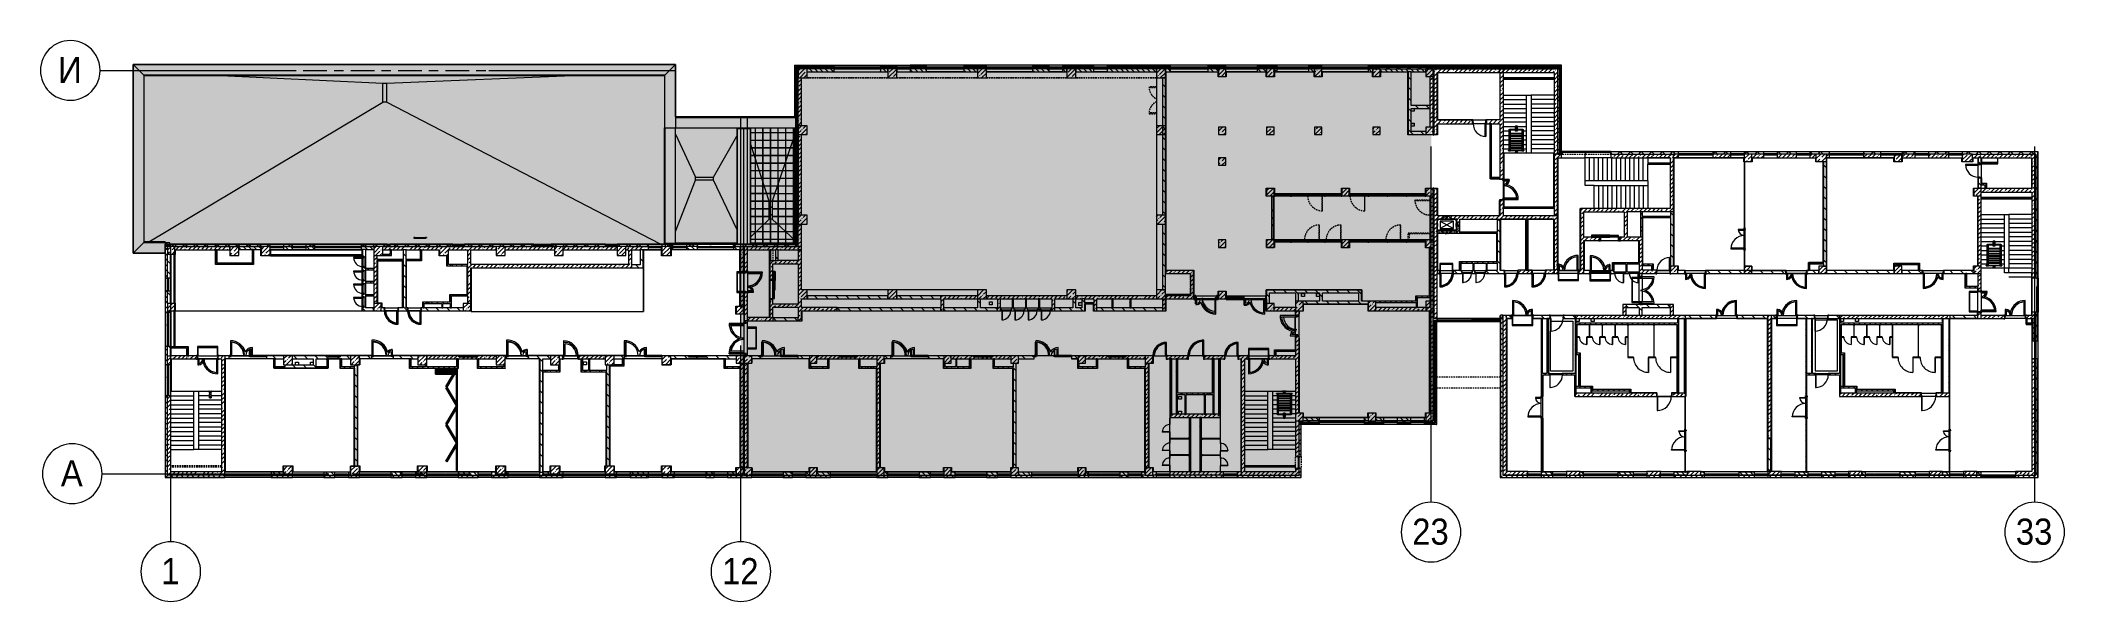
# Model space of a CAD drawing. Header units: millimetres. Extents: x 2623 to 216772, y -8553 to 29000.
# Drawn here: x 81138 to 216772, y -8553 to 29000 of the extents above; entities that cross this region are included whole.
import ezdxf

# ---------------------------------------------------------------- set-up
doc = ezdxf.new("R2010")
doc.units = ezdxf.units.MM
doc.linetypes.add('200_ШТРИХ__ш1_п0_6_', pattern=[160, 100, -60])
doc.linetypes.add('Осевая', pattern=[3175, 635, -476.25, 1587.5, -476.25])
for name, color, linetype, lineweight in [('A-DETL-2', 7, 'Continuous', 5), ('A-DETL-MBND-1', 7, '200_ШТРИХ__ш1_п0_6_', 9), ('A-DOOR-7', 7, 'Continuous', 5), ('A-GENM-1', 7, 'Continuous', 5), ('A-GLAZ-1', 7, 'Continuous', 5), ('A-GLAZ-CURT-2', 7, 'Continuous', 5), ('A-GLAZ-CWMG-2', 7, 'Continuous', 5), ('A-ROOF-PATT', 7, 'Continuous', 5), ('A-WALL', 7, 'Continuous', 9), ('A-WALL-3', 7, 'Continuous', 5), ('I-WALL-4', 7, 'Continuous', 5), ('M-EQPM-2', 7, 'Continuous', 5), ('S-COLS-1', 7, 'Continuous', 5), ('S-STRS-2', 7, 'Continuous', 5), ('Оси', 7, 'Continuous', 9), ('Оси-1', 7, 'Continuous', 20), ('Оси-2', 7, 'Осевая', 9)]:
    doc.layers.add(name, color=color, linetype=linetype, lineweight=lineweight)
doc.layers.add('A-DETL-GENF-6', color=7, linetype='Continuous', lineweight=9, true_color=0xc0c0c0, transparency=0.4)
for name, color, linetype, lineweight, true_color in [('A-DETL-GENF-7', 7, 'Continuous', 5, 0xaaaaaa), ('A-DETL-GENF-8', 7, 'Continuous', 5, 0xb7b7b7), ('A-DETL-GENF-9', 7, 'Continuous', 5, 0xe2e2e2), ('A-DOOR-3', 7, 'Continuous', 5, 0xaaaaaa), ('A-DOOR-4', 7, 'Continuous', 5, 0xe2e2e2), ('A-DOOR-5', 7, 'Continuous', 5, 0xb7b7b7), ('A-DOOR-6', 7, 'Continuous', 5, 0x737373), ('A-DOOR-FRAM-3', 7, 'Continuous', 5, 0xe2e2e2), ('A-DOOR-FRAM-4', 7, 'Continuous', 5, 0xaaaaaa), ('A-DOOR-FRAM-5', 7, 'Continuous', 5, 0xb7b7b7), ('A-FLOR-2', 7, 'Continuous', 5, 0xb7b7b7), ('A-FLOR-3', 7, 'Continuous', 5, 0xaaaaaa), ('A-GENM-2', 7, 'Continuous', 5, 0x737373), ('A-GENM-3', 7, 'Continuous', 5, 0xa1a1a1), ('A-GENM-4', 7, 'Continuous', 5, 0xe2ddcd), ('A-GLAZ-2', 7, 'Continuous', 5, 0x737373), ('A-GLAZ-CURT-1', 7, 'Continuous', 5, 0x737373), ('A-GLAZ-CWMG-1', 7, 'Continuous', 5, 0x737373), ('A-GLAZ-CWMG-3', 7, 'Continuous', 5, 0x383e42), ('A-ROOF-1', 7, 'Continuous', 5, 0x737373), ('A-WALL-4', 7, 'Continuous', 5, 0x737373), ('A-WALL-5', 7, 'Continuous', 9, 0x737373), ('I-WALL-2', 7, 'Continuous', 9, 0xe7e7e7), ('I-WALL-3', 7, 'Continuous', 5, 0x737373), ('I-WALL-5', 7, 'Continuous', 5, 0x787878), ('I-WALL-6', 7, 'Continuous', 5, 0xa1a1a1), ('S-COLS-2', 7, 'Continuous', 5, 0x737373), ('S-STRS-1', 7, 'Continuous', 5, 0x737373)]:
    doc.layers.add(name, color=color, linetype=linetype, lineweight=lineweight, true_color=true_color)
doc.styles.add('Arial_1', font='arial.ttf', dxfattribs={"width": 0.9, "height": 1750})
pattern_1 = [(45, (89762.2, 0), (-285.1231, 285.1231), []), (45, (90047.3, 0), (-285.1231, 285.1231), [504.031, -100.806, 16.764, -84.042])]
pattern_2 = [(45, (-84450, -22950), (-285.1231, 285.1231), []), (45, (-84164.88, -22950), (-285.1231, 285.1231), [504.031, -100.806, 16.764, -84.042])]
pattern_3 = [(135, (89762.2, 0), (-176.7767, -176.7767), [])]
pattern_4 = [(135, (89762.2, 0), (-353.5534, -353.5534), [])]
pattern_5 = [(45, (89762.2, 0), (-353.5534, 353.5534), []), (135, (89762.2, 0), (-353.5534, -353.5534), [])]
pattern_6 = [(45, (89762.2, 0), (-176.7767, 176.7767), [])]
pattern_7 = [(135, (1826.41, 164.685), (-14.14214, -14.14214), []), (225, (1826.41, 164.685), (14.14214, -14.14214), [])]
pattern_8 = [(45, (-296.384, 164.685), (-14.1421, 14.1421), []), (135, (-296.384, 164.685), (-14.1421, -14.1421), [])]
pattern_9 = [(135, (89762.2, 0), (-377.1708, -377.1708), [533.4, -88.9, 17.78, -88.9]), (135, (89762.2, 376.94), (-377.1708, -377.1708), []), (50, (89762.2, 0), (637.6445, -55.7866), [66.675, -733.425]), (355, (89762.2, 0), (-123.3494, 668.6992), [53.34, -586.74]), (100.451, (89815.3, -4.65), (514.299, 612.908), [56.665, -623.315]), (46.184, (89762.2, 177.8), (948.7764, -147.1497), [100.012, -1100.137]), (96.636, (89841.3, 165.5), (830.909, 865.997), [84.998, -934.973]), (351.184, (89762.2, 177.8), (830.918, 865.988), [80.01, -880.11]), (21, (89851.1, 133.35), (530.6506, -357.9283), [66.675, -733.425]), (326, (89851.1, 133.35), (216.308, 644.6585), [53.34, -586.74]), (71.451, (89895.3, 103.5), (746.9596, 286.7243), [56.665, -623.315]), (37.5, (89762.2, 0), (10.81053, 295.9426), [16.764, -562.864, 16.764, -578.866, -588.962]), (37.5, (89762.2, 0), (10.81053, 295.9426), [-1175.258, 16.764, -572.198]), (7.5, (89762.2, 0), (233.8692, 350.63175), [16.764, -322.834, 16.764, -549.529, -224.472]), (7.5, (89762.2, 0), (233.8692, 350.63175), [-905.891, 16.764, -207.708]), (327.5, (89563.95, 0), (474.5678, -20.0513), [16.764, -205.486, 16.764, -676.656, -920.115]), (327.5, (89563.95, 0), (474.5678, -20.0513), [-915.67, 16.764, -903.351]), (317.5, (89475.05, 0), (518.4522, 88.9934), [16.764, -272.161, 16.764, -443.738, -653.415]), (317.5, (89475.05, 0), (518.4522, 88.9934), [-749.427, 16.764, -636.651])]
pattern_10 = [(135, (1826.41, 174.685), (-14.14214, -14.14214), []), (225, (1826.41, 174.685), (14.14214, -14.14214), [])]
pattern_11 = [(45, (-296.384, 174.685), (-14.1421, 14.1421), []), (135, (-296.384, 174.685), (-14.1421, -14.1421), [])]
pattern_12 = [(135, (1751.41, 174.685), (-14.14214, -14.14214), []), (225, (1751.41, 174.685), (14.14214, -14.14214), [])]
pattern_13 = [(45, (-371.384, 174.685), (-14.1421, 14.1421), []), (135, (-371.384, 174.685), (-14.1421, -14.1421), [])]
pattern_14 = [(45, (89762.2, 0), (-427.6843, 427.6843), []), (45, (90047.3, 0), (-427.6843, 427.6843), [])]
pattern_15 = [(135, (1776.41, 174.685), (-14.14214, -14.14214), []), (225, (1776.41, 174.685), (14.14214, -14.14214), [])]
pattern_16 = [(45, (-346.384, 174.685), (-14.1421, 14.1421), []), (135, (-346.384, 174.685), (-14.1421, -14.1421), [])]
pattern_17 = [(135, (1576.41, 164.685), (-14.14214, -14.14214), []), (225, (1576.41, 164.685), (14.14214, -14.14214), [])]
pattern_18 = [(45, (-546.384, 164.685), (-14.1421, 14.1421), []), (135, (-546.384, 164.685), (-14.1421, -14.1421), [])]
pattern_19 = [(45, (-38240, -150), (-285.123, 285.123), []), (45, (-37954.88, -150), (-285.123, 285.123), [504.031, -100.806, 16.764, -84.042])]
pattern_20 = [(45, (-38240, -7650), (-285.123, 285.123), []), (45, (-37954.88, -7650), (-285.123, 285.123), [504.031, -100.806, 16.764, -84.042])]
pattern_21 = [(135, (1951.41, 164.685), (-14.14214, -14.14214), []), (225, (1951.41, 164.685), (14.14214, -14.14214), [])]
pattern_22 = [(45, (-171.384, 164.685), (-14.1421, 14.1421), []), (135, (-171.384, 164.685), (-14.1421, -14.1421), [])]
pattern_23 = [(45, (-84450, -18850), (-285.1231, 285.1231), []), (45, (-84164.88, -18850), (-285.1231, 285.1231), [504.031, -100.806, 16.764, -84.042])]
pattern_24 = [(45, (-84450, -3800), (-285.1231, 285.1231), []), (45, (-84164.88, -3800), (-285.1231, 285.1231), [504.031, -100.806, 16.764, -84.042])]
pattern_25 = [(45, (-38240, -10950), (-285.123, 285.123), []), (45, (-37954.88, -10950), (-285.123, 285.123), [504.031, -100.806, 16.764, -84.042])]
pattern_26 = [(45, (89762.2, 0), (-530.33, 530.33), []), (135, (89762.2, 0), (-530.33, -530.33), [])]

msp = doc.modelspace()

# ---------------------------------------------------------------- texts
at = {"layer": 'Оси', "char_height": 1750, "attachment_point": 1, "style": 'Arial_1'}
for s, insert, width in [('\\fArial|b0|i0|c204|p34|;\\W.9;И', (82315.5, 27905.2), 1948.101), ('\\fArial|b0|i0|c204|p34|;\\W.9;А', (82502.8, 905.2), 1803.797), ('23', (173059.1, -3003), 3030.379), ('33', (213509.1, -3003), 3030.379), ('\\fArial|b0|i0|c204|p34|;\\W.9;1', (89234.6, -5649.6), 1515.189), ('12', (126809.1, -5649.6), 3030.379)]:
    msp.add_mtext(s, dxfattribs=dict(at, insert=insert, width=width))

# ---------------------------------------------------------------- blocks, each defined once
blk = doc.blocks.new('BSC_Колонна _Прямоугольная - 600х600-23286269-3_1_2_птичка')
at = {"layer": 'S-COLS-1'}
h = blk.add_hatch(dxfattribs=at)
h.set_pattern_fill('FP_79', color=256, style=0, pattern_type=2)
h.set_pattern_definition([(45, (-29509.74, -7600), (-285.123, 285.123), []), (45, (-29224.6, -7600), (-285.123, 285.123), [504.031, -100.806, 16.764, -84.042])])
h.paths.add_polyline_path([(-300, -300), (300, -300), (300, 300), (-300, 300), (-300, 150)])
for p, q in [((300, 300), (-300, 300)), ((-300, 300), (-300, -300)), ((300, -300), (300, 300)), ((-300, -300), (300, -300))]:
    blk.add_line(p, q, dxfattribs=at)
blk = doc.blocks.new('BSC_Колонна _Прямоугольная - 500х500-23286270-3_1_2_птичка')
at = {"layer": 'S-COLS-1'}
h = blk.add_hatch(dxfattribs=at)
h.set_pattern_fill('FP_80', color=256, style=0, pattern_type=2)
h.set_pattern_definition([(45, (-38790, -7650), (-285.123, 285.123), []), (45, (-38504.88, -7650), (-285.123, 285.123), [504.031, -100.806, 16.764, -84.042])])
h.paths.add_polyline_path([(-250, -250), (250, -250), (250, 250), (-250, 250), (-250, 100)])
at = {"layer": 'S-COLS-2'}
for p, q in [((250, 250), (-250, 250)), ((-250, 250), (-250, -250)), ((250, -250), (250, 250)), ((-250, -250), (250, -250))]:
    blk.add_line(p, q, dxfattribs=at)
blk = doc.blocks.new('BSC_Колонна _Прямоугольная - 500х500-V77-3_1_2_птичка')
at = {"layer": 'S-COLS-1'}
h = blk.add_hatch(dxfattribs=at)
h.set_pattern_fill('FP_81', color=256, style=0, pattern_type=2)
h.set_pattern_definition([(45, (-43160, -7650), (-285.123, 285.123), []), (45, (-42874.88, -7650), (-285.123, 285.123), [504.031, -100.806, 16.764, -84.042])])
h.paths.add_polyline_path([(-250, -250), (250, -250), (250, 250), (-250, 250)])
at = {"layer": 'S-COLS-2'}
for p, q in [((250, 250), (-250, 250)), ((-250, 250), (-250, -250)), ((250, -250), (250, 250)), ((-250, -250), (250, -250))]:
    blk.add_line(p, q, dxfattribs=at)
blk = doc.blocks.new('BSC_Колонна _Прямоугольная - 500х500-V78-3_1_2_птичка')
at = {"layer": 'S-COLS-1'}
h = blk.add_hatch(dxfattribs=at)
h.set_pattern_fill('FP_82', color=256, style=0, pattern_type=2)
h.set_pattern_definition([(45, (-47660, -7650), (-285.123, 285.123), []), (45, (-47374.88, -7650), (-285.123, 285.123), [504.031, -100.806, 16.764, -84.042])])
h.paths.add_polyline_path([(-113, -250), (250, -250), (250, 250), (-250, 250), (-250, -250)])
at = {"layer": 'S-COLS-2'}
for p, q in [((250, 250), (-250, 250)), ((-250, 250), (-250, -250)), ((250, -250), (250, 250)), ((-250, -250), (250, -250))]:
    blk.add_line(p, q, dxfattribs=at)
blk = doc.blocks.new('BSC_Колонна _Прямоугольная - 500х500-V79-3_1_2_птичка')
at = {"layer": 'S-COLS-1'}
h = blk.add_hatch(dxfattribs=at)
h.set_pattern_fill('FP_83', color=256, style=0, pattern_type=2)
h.set_pattern_definition([(45, (-52160, -7650), (-285.123, 285.123), []), (45, (-51874.88, -7650), (-285.123, 285.123), [504.031, -100.806, 16.764, -84.042])])
h.paths.add_polyline_path([(-250, -250), (250, -250), (250, 250), (-250, 250)])
at = {"layer": 'S-COLS-2'}
for p, q in [((250, 250), (-250, 250)), ((-250, 250), (-250, -250)), ((250, -250), (250, 250)), ((-250, -250), (250, -250))]:
    blk.add_line(p, q, dxfattribs=at)
blk = doc.blocks.new('BSC_Колонна _Прямоугольная - 500х500-V80-3_1_2_птичка')
at = {"layer": 'S-COLS-1'}
h = blk.add_hatch(dxfattribs=at)
h.set_pattern_fill('FP_84', color=256, style=0, pattern_type=2)
h.set_pattern_definition([(45, (-61160, -7650), (-285.1231, 285.1231), []), (45, (-60874.88, -7650), (-285.123, 285.123), [504.031, -100.806, 16.764, -84.042])])
h.paths.add_polyline_path([(-250, -250), (250, -250), (250, 250), (-250, 250)])
at = {"layer": 'S-COLS-2'}
for p, q in [((250, 250), (-250, 250)), ((-250, 250), (-250, -250)), ((250, -250), (250, 250)), ((-250, -250), (250, -250))]:
    blk.add_line(p, q, dxfattribs=at)
blk = doc.blocks.new('BSC_Колонна _Прямоугольная - 600х600-V81-3_1_2_птичка')
at = {"layer": 'S-COLS-1'}
h = blk.add_hatch(dxfattribs=at)
h.set_pattern_fill('FP_85', color=256, style=0, pattern_type=2)
h.set_pattern_definition([(45, (-25860, -200), (-285.123, 285.123), []), (45, (-25574.88, -200), (-285.123, 285.123), [504.031, -100.806, 16.764, -84.042])])
h.paths.add_polyline_path([(-300, -300), (300, -300), (300, 300), (-300, 300)])
for p, q in [((300, 300), (-300, 300)), ((-300, 300), (-300, -300)), ((300, -300), (300, 300)), ((-300, -300), (300, -300))]:
    blk.add_line(p, q, dxfattribs=at)
blk = doc.blocks.new('BSC_Колонна _Прямоугольная - 600х600-V82-3_1_2_птичка')
at = {"layer": 'S-COLS-1'}
h = blk.add_hatch(dxfattribs=at)
h.set_pattern_fill('FP_86', color=256, style=0, pattern_type=2)
h.set_pattern_definition([(45, (-29509.74, -200), (-285.123, 285.123), []), (45, (-29224.6, -200), (-285.123, 285.123), [504.031, -100.806, 16.764, -84.042])])
h.paths.add_polyline_path([(-300, -300), (300, -300), (300, 300), (-300, 300), (-300, 30)])
for p, q in [((300, 300), (-300, 300)), ((-300, 300), (-300, -300)), ((300, -300), (300, 300)), ((-300, -300), (300, -300))]:
    blk.add_line(p, q, dxfattribs=at)
blk = doc.blocks.new('BSC_Колонна _Прямоугольная - 500х500-V83-3_1_2_птичка')
at = {"layer": 'S-COLS-1'}
h = blk.add_hatch(dxfattribs=at)
h.set_pattern_fill('FP_87', color=256, style=0, pattern_type=2)
h.set_pattern_definition([(45, (-38790, -150), (-285.123, 285.123), []), (45, (-38504.88, -150), (-285.123, 285.123), [504.031, -100.806, 16.764, -84.042])])
h.paths.add_polyline_path([(-250, -250), (250, -250), (250, 250), (-250, 250), (-250, 80)])
at = {"layer": 'S-COLS-2'}
for p, q in [((250, 250), (-250, 250)), ((-250, 250), (-250, -250)), ((250, -250), (250, 250)), ((-250, -250), (250, -250))]:
    blk.add_line(p, q, dxfattribs=at)
blk = doc.blocks.new('BSC_Колонна _Прямоугольная - 500х500-V84-3_1_2_птичка')
at = {"layer": 'S-COLS-1'}
h = blk.add_hatch(dxfattribs=at)
h.set_pattern_fill('FP_88', color=256, style=0, pattern_type=2)
h.set_pattern_definition([(45, (-43160, -150), (-285.123, 285.123), []), (45, (-42874.88, -150), (-285.123, 285.123), [504.031, -100.806, 16.764, -84.042])])
h.paths.add_polyline_path([(-250, -250), (250, -250), (250, 250), (-250, 250), (-250, 32)])
at = {"layer": 'S-COLS-2'}
for p, q in [((250, 250), (-250, 250)), ((-250, 250), (-250, -250)), ((250, -250), (250, 250)), ((-250, -250), (250, -250))]:
    blk.add_line(p, q, dxfattribs=at)
blk = doc.blocks.new('BSC_Колонна _Прямоугольная - 500х500-V85-3_1_2_птичка')
at = {"layer": 'S-COLS-1'}
h = blk.add_hatch(dxfattribs=at)
h.set_pattern_fill('FP_89', color=256, style=0, pattern_type=2)
h.set_pattern_definition([(45, (-47660, -150), (-285.123, 285.123), []), (45, (-47374.88, -150), (-285.123, 285.123), [504.031, -100.806, 16.764, -84.042])])
h.paths.add_polyline_path([(-250, -250), (250, -250), (250, 250), (-250, 250)])
at = {"layer": 'S-COLS-2'}
for p, q in [((250, 250), (-250, 250)), ((-250, 250), (-250, -250)), ((250, -250), (250, 250)), ((-250, -250), (250, -250))]:
    blk.add_line(p, q, dxfattribs=at)
blk = doc.blocks.new('BSC_Колонна _Прямоугольная - 500х500-V86-3_1_2_птичка')
at = {"layer": 'S-COLS-1'}
h = blk.add_hatch(dxfattribs=at)
h.set_pattern_fill('FP_90', color=256, style=0, pattern_type=2)
h.set_pattern_definition([(45, (-52160, -150), (-285.123, 285.123), []), (45, (-51874.88, -150), (-285.123, 285.123), [504.031, -100.806, 16.764, -84.042])])
h.paths.add_polyline_path([(-250, -250), (250, -250), (250, 250), (-250, 250)])
at = {"layer": 'S-COLS-2'}
for p, q in [((250, 250), (-250, 250)), ((-250, 250), (-250, -250)), ((250, -250), (250, 250)), ((-250, -250), (250, -250))]:
    blk.add_line(p, q, dxfattribs=at)
blk = doc.blocks.new('BSC_Колонна _Прямоугольная - 500х500-V87-3_1_2_птичка')
at = {"layer": 'S-COLS-1'}
h = blk.add_hatch(dxfattribs=at)
h.set_pattern_fill('FP_91', color=256, style=0, pattern_type=2)
h.set_pattern_definition([(45, (-61160, -150), (-285.123, 285.123), []), (45, (-60874.88, -150), (-285.123, 285.123), [504.031, -100.806, 16.764, -84.042])])
h.paths.add_polyline_path([(-250, -250), (250, -250), (250, 250), (-250, 250)])
at = {"layer": 'S-COLS-2'}
for p, q in [((250, 250), (-250, 250)), ((-250, 250), (-250, -250)), ((250, -250), (250, 250)), ((-250, -250), (250, -250))]:
    blk.add_line(p, q, dxfattribs=at)
blk = doc.blocks.new('BSC_Колонна _Прямоугольная - 500х500-V88-3_1_2_птичка')
at = {"layer": 'S-COLS-1'}
h = blk.add_hatch(dxfattribs=at)
h.set_pattern_fill('FP_92', color=256, style=0, pattern_type=2)
h.set_pattern_definition([(45, (-65660, -150), (-285.1231, 285.1231), []), (45, (-65374.88, -150), (-285.1231, 285.1231), [504.031, -100.806, 16.764, -84.042])])
h.paths.add_polyline_path([(-250, -250), (250, -250), (250, 250), (-250, 250)])
at = {"layer": 'S-COLS-2'}
for p, q in [((250, 250), (-250, 250)), ((-250, 250), (-250, -250)), ((250, -250), (250, 250)), ((-250, -250), (250, -250))]:
    blk.add_line(p, q, dxfattribs=at)
blk = doc.blocks.new('BSC_Колонна _Прямоугольная - 500х500-V89-3_1_2_птичка')
at = {"layer": 'S-COLS-1'}
h = blk.add_hatch(dxfattribs=at)
h.set_pattern_fill('FP_93', color=256, style=0, pattern_type=2)
h.set_pattern_definition([(45, (-75730, -3800), (-285.1231, 285.1231), []), (45, (-75444.88, -3800), (-285.1231, 285.1231), [504.031, -100.806, 16.764, -84.042])])
h.paths.add_polyline_path([(-217, -250), (250, -250), (250, 250), (-250, 250), (-250, -250)])
at = {"layer": 'S-COLS-2'}
for p, q in [((250, 250), (-250, 250)), ((-250, 250), (-250, -250)), ((250, -250), (250, 250)), ((-250, -250), (250, -250))]:
    blk.add_line(p, q, dxfattribs=at)
blk = doc.blocks.new('BSC_Колонна _Прямоугольная - 500х500-V90-3_1_2_птичка')
at = {"layer": 'S-COLS-1'}
h = blk.add_hatch(dxfattribs=at)
h.set_pattern_fill('FP_94', color=256, style=0, pattern_type=2)
h.set_pattern_definition([(45, (-80600, -3800), (-285.1231, 285.1231), []), (45, (-80314.88, -3800), (-285.1231, 285.1231), [504.031, -100.806, 16.764, -84.042])])
h.paths.add_polyline_path([(-250, -250), (250, -250), (250, 250), (-250, 250)])
at = {"layer": 'S-COLS-2'}
for p, q in [((250, 250), (-250, 250)), ((-250, 250), (-250, -250)), ((250, -250), (250, 250)), ((-250, -250), (250, -250))]:
    blk.add_line(p, q, dxfattribs=at)
blk = doc.blocks.new('BSC_Колонна _Прямоугольная - 500х500-V91-3_1_2_птичка')
at = {"layer": 'S-COLS-1'}
h = blk.add_hatch(dxfattribs=at)
h.set_pattern_fill('FP_95', color=256, style=0, pattern_type=2)
h.set_pattern_definition([(45, (-65660, -7650), (-285.1231, 285.1231), []), (45, (-65374.88, -7650), (-285.1231, 285.1231), [504.031, -100.806, 16.764, -84.042])])
h.paths.add_polyline_path([(-250, -250), (250, -250), (250, 22), (220, 22), (220, 30), (250, 30), (250, 250), (-250, 250), (-250, 30)])
at = {"layer": 'S-COLS-2'}
for p, q in [((220, 250), (-250, 250)), ((-250, 250), (-250, -250)), ((250, -250), (250, 22)), ((-250, -250), (250, -250))]:
    blk.add_line(p, q, dxfattribs=at)
blk = doc.blocks.new('BSC_Колонна _Прямоугольная - 600х600-23205240-3_1_2_птичка')
at = {"layer": 'S-COLS-1'}
h = blk.add_hatch(dxfattribs=at)
h.set_pattern_fill('FP_96', color=256, style=0, pattern_type=2)
h.set_pattern_definition([(45, (-66460, -12000), (-285.1231, 285.1231), []), (45, (-66174.88, -12000), (-285.1231, 285.1231), [504.031, -100.806, 16.764, -84.042])])
h.paths.add_polyline_path([(-300, -300), (300, -300), (300, 300), (-300, 300)])
at = {"layer": 'S-COLS-2'}
for p, q in [((300, 300), (-300, 300)), ((-300, 300), (-300, -300)), ((300, -300), (300, 300)), ((-300, -300), (300, -300))]:
    blk.add_line(p, q, dxfattribs=at)
blk = doc.blocks.new('BSC_Колонна _Прямоугольная - 600х600-V92-3_1_2_птичка')
at = {"layer": 'S-COLS-1'}
h = blk.add_hatch(dxfattribs=at)
h.set_pattern_fill('FP_97', color=256, style=0, pattern_type=2)
h.set_pattern_definition([(45, (-14010, -14900), (-285.123, 285.123), []), (45, (-13724.88, -14900), (-285.123, 285.123), [504.031, -100.806, 16.764, -84.042])])
h.paths.add_polyline_path([(-22, -300), (300, -300), (300, 300), (-300, 300), (-300, -300)])
for p, q in [((300, 300), (-300, 300)), ((-300, 300), (-300, -300)), ((300, -300), (300, 300)), ((-300, -300), (300, -300))]:
    blk.add_line(p, q, dxfattribs=at)
blk = doc.blocks.new('BSC_Колонна _Прямоугольная - 600х600-V93-3_1_2_птичка')
at = {"layer": 'S-COLS-1'}
h = blk.add_hatch(dxfattribs=at)
h.set_pattern_fill('FP_98', color=256, style=0, pattern_type=2)
h.set_pattern_definition([(45, (-25860, -7600), (-285.123, 285.123), []), (45, (-25574.88, -7600), (-285.123, 285.123), [504.031, -100.806, 16.764, -84.042])])
h.paths.add_polyline_path([(-300, -300), (300, -300), (300, 300), (-300, 300), (-300, 150)])
for p, q in [((300, 300), (-300, 300)), ((-300, 300), (-300, -300)), ((300, -300), (300, 300)), ((-300, -300), (300, -300))]:
    blk.add_line(p, q, dxfattribs=at)
blk = doc.blocks.new('BSC_Колонна _Прямоугольная - 600х600-V94-3_1_2_птичка')
at = {"layer": 'S-COLS-1'}
h = blk.add_hatch(dxfattribs=at)
h.set_pattern_fill('FP_99', color=256, style=0, pattern_type=2)
h.set_pattern_definition([(45, (-26110, -14900), (-285.123, 285.123), []), (45, (-25824.88, -14900), (-285.123, 285.123), [504.031, -100.806, 16.764, -84.042])])
h.paths.add_polyline_path([(-300, -300), (300, -300), (300, 300), (-300, 300), (-300, -208)])
for p, q in [((300, 300), (-300, 300)), ((-300, 300), (-300, -300)), ((300, -300), (300, 300)), ((-300, -300), (300, -300))]:
    blk.add_line(p, q, dxfattribs=at)
blk = doc.blocks.new('BSC_Колонна _Прямоугольная - 600х600-V95-3_1_2_птичка')
at = {"layer": 'S-COLS-1'}
h = blk.add_hatch(dxfattribs=at)
h.set_pattern_fill('FP_100', color=256, style=0, pattern_type=2)
h.set_pattern_definition([(45, (-66460, -17000), (-285.1231, 285.1231), []), (45, (-66174.88, -17000), (-285.1231, 285.1231), [504.031, -100.806, 16.764, -84.042])])
h.paths.add_polyline_path([(-300, -300), (300, -300), (300, 300), (-300, 300)])
at = {"layer": 'S-COLS-2'}
for p, q in [((300, 300), (-300, 300)), ((-300, 300), (-300, -300)), ((300, -300), (300, 300)), ((-300, -300), (300, -300))]:
    blk.add_line(p, q, dxfattribs=at)
blk = doc.blocks.new('BSC_Колонна _Прямоугольная - 500х500-23287078-3_1_2_птичка')
at = {"layer": 'S-COLS-1'}
h = blk.add_hatch(dxfattribs=at)
h.set_pattern_fill('FP_102', color=256, style=0, pattern_type=2)
h.set_pattern_definition(pattern_2)
h.paths.add_polyline_path([(-250, -250), (120, -250), (120, 250), (-250, 250), (-250, -160)])
h = blk.add_hatch(dxfattribs=at)
h.set_pattern_fill('FP_102', color=256, style=0, pattern_type=2)
h.set_pattern_definition(pattern_2)
h.paths.add_polyline_path([(250, -250), (250, 250), (120, 250), (120, -250)])
for p, q in [((250, 250), (120, 250)), ((250, -250), (250, 250)), ((120, -250), (250, -250))]:
    blk.add_line(p, q, dxfattribs=at)
at = {"layer": 'S-COLS-2'}
for p, q in [((120, 250), (-250, 250)), ((-250, 250), (-250, -250)), ((-250, -250), (120, -250))]:
    blk.add_line(p, q, dxfattribs=at)
blk = doc.blocks.new('110_Дверь_СКБ_2Ст - Д-1_л_Лестничная клетка EIS60 2-32142534-3_1_2_птичка')
at = {"layer": 'A-DOOR-4'}
h = blk.add_hatch(color=256, dxfattribs=at)
h.paths.add_polyline_path([(652, 30), (712, 30), (712, 110), (662, 110), (662, 60), (652, 60)])
h.paths.add_polyline_path([(-688, 30), (-628, 30), (-628, 60), (-638, 60), (-638, 110), (-688, 110)])
for points in [[(-588, 110), (-588, 510), (-638, 510), (-638, 110)], [(612, 110), (662, 110), (662, 1010), (612, 1010), (612, 603)], [(712, -110), (712, 30), (698, 25), (698, -110)]]:
    blk.add_hatch(color=256, dxfattribs=at).paths.add_polyline_path(points)
at = {"layer": 'A-DOOR-FRAM-3'}
for points in [[(-672, 110), (-672, 118), (-742, 118), (-742, 110)], [(-672, -110), (-672, 30), (-688, 25), (-688, -110)], [(768, 110), (768, 118), (698, 118), (698, 110)], [(-672, -118), (-672, -110), (-742, -110), (-742, -118)], [(768, -118), (768, -110), (698, -110), (698, -118)]]:
    blk.add_hatch(color=256, dxfattribs=at).paths.add_polyline_path(points)
at = {"layer": 'A-DOOR-3'}
for p, q in [((-638, 510), (-638, 110)), ((-588, 510), (-638, 510)), ((-638, 110), (-588, 110)), ((-588, 110), (-588, 510)), ((662, 1010), (612, 1010)), ((612, 1010), (612, 110)), ((612, 110), (662, 110)), ((662, 110), (662, 1010))]:
    blk.add_line(p, q, dxfattribs=at)
for centre, radius, start, end in [((-638, 110), 400, 360, 90), ((662, 110), 900, 90, 180)]:
    blk.add_arc(centre, radius, start, end, dxfattribs=at)
at = {"layer": 'A-DOOR-FRAM-4'}
for p, q in [((-672, 118), (-742, 118)), ((-742, 118), (-742, 110)), ((-742, 110), (-672, 110)), ((-638, 110), (-688, 110)), ((-688, 110), (-688, 30)), ((-688, 30), (-628, 30)), ((-672, 30), (-688, 30)), ((-688, 30), (-688, -110)), ((-672, 110), (-672, 118)), ((-672, -110), (-672, 30)), ((-638, 60), (-638, 110)), ((-628, 60), (-638, 60)), ((-628, 30), (-628, 60)), ((662, 60), (652, 60)), ((652, 60), (652, 30)), ((652, 30), (712, 30)), ((662, 110), (662, 60)), ((712, 110), (662, 110)), ((768, 118), (698, 118)), ((698, 118), (698, 110)), ((698, 110), (768, 110)), ((712, 30), (698, 30)), ((698, 30), (698, -110)), ((712, 30), (712, 110)), ((712, -110), (712, 30)), ((768, 110), (768, 118)), ((-672, -110), (-742, -110)), ((-742, -110), (-742, -118)), ((-742, -118), (-672, -118)), ((-688, -110), (-672, -110)), ((-672, -118), (-672, -110)), ((698, -110), (712, -110)), ((768, -110), (698, -110)), ((698, -110), (698, -118)), ((698, -118), (768, -118)), ((768, -118), (768, -110))]:
    blk.add_line(p, q, dxfattribs=at)
blk = doc.blocks.new('110_Дверь_СКБ_1Ст_Внутренняя1 - Д-8 950x2100h_охрана-V96-3_1_2_птичка')
at = {"layer": 'A-DOOR-3'}
h = blk.add_hatch(dxfattribs=at)
h.set_pattern_fill('FP_107', color=256, style=0, pattern_type=2)
h.set_pattern_definition(pattern_7)
h.paths.add_polyline_path([(487.5, 100), (462.5, 100), (462.5, -100), (487.5, -100), (487.5, -34.8)])
at = {"layer": 'A-DOOR-4'}
h = blk.add_hatch(color=256, dxfattribs=at)
h.paths.add_polyline_path([(437.5, 100), (437.5, 60), (427.5, 60), (427.5, 20), (462.5, 20), (462.5, 100)])
h.paths.add_polyline_path([(-412.5, 100), (-437.5, 100), (-437.5, 20), (-402.5, 20), (-402.5, 60), (-412.5, 60)])
at = {"layer": 'A-DOOR-FRAM-3'}
for points in [[(-492.5, 108), (-492.5, 100), (-422.5, 100), (-422.5, 108)], [(-422.5, 20), (-437.5, 20), (-437.5, -100), (-422.5, -100), (-422.5, -34.8)], [(397.5, 950), (397.5, 100), (437.5, 100), (437.5, 950)], [(517.5, 108), (447.5, 108), (447.5, 100), (517.5, 100)], [(462.5, 20), (447.5, 20), (447.5, -100), (462.5, -100), (462.5, -34.8)], [(-492.5, -100), (-492.5, -108), (-422.5, -108), (-422.5, -100)], [(447.5, -100), (447.5, -108), (517.5, -108), (517.5, -100)]]:
    blk.add_hatch(color=256, dxfattribs=at).paths.add_polyline_path(points)
at = {"layer": 'A-DOOR-FRAM-4'}
h = blk.add_hatch(dxfattribs=at)
h.set_pattern_fill('FP_108', color=256, style=0, pattern_type=2)
h.set_pattern_definition(pattern_8)
h.paths.add_polyline_path([(-437.5, 100), (-462.5, 100), (-462.5, -100), (-437.5, -100), (-437.5, -34.8)])
at = {"layer": 'A-DOOR-3'}
for p, q in [((437.5, 950), (397.5, 950)), ((397.5, 950), (397.5, 100)), ((397.5, 100), (437.5, 100)), ((437.5, 100), (437.5, 950))]:
    blk.add_line(p, q, dxfattribs=at)
blk.add_arc((437.5, 100), 850, 90, 180, dxfattribs=at)
at = {"layer": 'A-DOOR-FRAM-4'}
for p, q in [((-422.5, 108), (-492.5, 108)), ((-492.5, 108), (-492.5, 100)), ((-492.5, 100), (-422.5, 100)), ((-437.5, 100), (-462.5, 100)), ((-462.5, 100), (-462.5, -100)), ((-412.5, 100), (-437.5, 100)), ((-437.5, 100), (-437.5, 20)), ((-437.5, -100), (-437.5, 100)), ((-422.5, 100), (-437.5, 100)), ((-437.5, 100), (-437.5, 99)), ((-437.5, 99), (-422.5, 99)), ((-437.5, 20), (-402.5, 20)), ((-422.5, 20), (-437.5, 20)), ((-437.5, 20), (-437.5, -100)), ((-422.5, 100), (-422.5, 108)), ((-422.5, 99), (-422.5, 100)), ((-422.5, -100), (-422.5, 20)), ((-412.5, 60), (-412.5, 100)), ((-402.5, 60), (-412.5, 60)), ((-402.5, 20), (-402.5, 60)), ((437.5, 60), (427.5, 60)), ((427.5, 60), (427.5, 20)), ((427.5, 20), (462.5, 20)), ((437.5, 100), (437.5, 60)), ((462.5, 100), (437.5, 100)), ((517.5, 108), (447.5, 108)), ((447.5, 108), (447.5, 100)), ((462.5, 100), (447.5, 100)), ((447.5, 100), (447.5, 99)), ((447.5, 100), (517.5, 100)), ((447.5, 99), (462.5, 99)), ((462.5, 20), (447.5, 20)), ((447.5, 20), (447.5, -100)), ((462.5, 20), (462.5, 100)), ((487.5, 100), (462.5, 100)), ((462.5, 100), (462.5, -100)), ((462.5, 99), (462.5, 100)), ((462.5, -100), (462.5, 20)), ((487.5, -100), (487.5, 100)), ((517.5, 100), (517.5, 108)), ((-422.5, -100), (-492.5, -100)), ((-492.5, -100), (-492.5, -108)), ((-492.5, -108), (-422.5, -108)), ((-462.5, -100), (-437.5, -100)), ((-437.5, -100), (-422.5, -100)), ((-422.5, -108), (-422.5, -100)), ((447.5, -100), (462.5, -100)), ((517.5, -100), (447.5, -100)), ((447.5, -100), (447.5, -108)), ((447.5, -108), (517.5, -108)), ((462.5, -100), (487.5, -100)), ((517.5, -108), (517.5, -100))]:
    blk.add_line(p, q, dxfattribs=at)
blk = doc.blocks.new('парапет1 - парапет-18629556-3_1_2_птичка')
at = {"layer": 'A-GENM-1'}
for p, q in [((-2411, 27400), (33928, 27400)), ((-2411, 14773), (-2411, 27400)), ((-268, 14773), (-2411, 14773))]:
    blk.add_line(p, q, dxfattribs=at)
at = {"layer": 'A-GENM-2'}
for p, q in [((-2409, 27398), (-1702, 26691)), ((33926, 27398), (33219, 26691)), ((33928, 27398), (33928, 23147)), ((33219, 26691), (-1702, 26691)), ((-1702, 26691), (-1666, 26655)), ((-1702, 26691), (-1702, 15482)), ((-1665, 26654), (33182, 26654)), ((-1665, 15519), (-1665, 26654)), ((33182, 26654), (33182, 23147)), ((33219, 26691), (33183, 26655)), ((33219, 23147), (33219, 26691)), ((33928, 23147), (33920, 23147)), ((-2409, 14775), (-1702, 15482)), ((-1702, 15482), (-1666, 15518)), ((-1702, 15482), (-268, 15482)), ((-268, 15519), (-1665, 15519)), ((-268, 15519), (-268, 15518)), ((-268, 15518), (-268, 15482)), ((-268, 15482), (-268, 14775))]:
    blk.add_line(p, q, dxfattribs=at)
for points in [[(-1666, 26655), (-1665, 26654), (-1665, 26654), (-1665, 26654), (-1665, 26654)], [(33183, 26655), (33182, 26654), (33182, 26654), (33182, 26654), (33182, 26654)], [(-1666, 15518), (-1665, 15519), (-1665, 15519), (-1665, 15519), (-1665, 15519)]]:
    blk.add_open_spline(points, degree=3, dxfattribs=at)
blk = doc.blocks.new('120_Окно_СКБ_1Ст - 120_Окно_СКБ_1Ст 1200х2500_h_ с форточкой 3-24161067-3_1_2_птичка')
at = {"layer": 'A-GLAZ-1'}
for p, q in [((-600, -127), (-600, -57)), ((-600, -57), (-530, -57)), ((600, -57), (-600, -57)), ((-530, -127), (-600, -127)), ((-600, -127), (-550, -127)), ((-530, -127), (-550, -127)), ((-550, -127), (-550, -137)), ((-550, -137), (550, -137)), ((550, -137), (-550, -137)), ((-530, -57), (-530, -127)), ((530, -87), (-530, -87)), ((-530, -87), (-530, -127)), ((-480, -137), (-480, -87)), ((-480, -107), (480, -107)), ((480, -117), (-480, -117)), ((480, -137), (480, -87)), ((530, -127), (530, -57)), ((530, -57), (600, -57)), ((530, -127), (530, -87)), ((600, -127), (530, -127)), ((550, -127), (530, -127)), ((550, -127), (600, -127)), ((550, -137), (550, -127)), ((600, -57), (600, -127))]:
    blk.add_line(p, q, dxfattribs=at)
blk = doc.blocks.new('120_Окно_СКБ_1Ст - 120_Окно_СКБ_1Ст 900х2500_h_ с форточкой-22877787-3_1_2_птичка')
at = {"layer": 'A-GLAZ-1'}
for p, q in [((-450, -127), (-450, -57)), ((-450, -57), (-380, -57)), ((450, -57), (-450, -57)), ((-380, -127), (-450, -127)), ((-450, -127), (-400, -127)), ((-380, -127), (-400, -127)), ((-400, -127), (-400, -137)), ((-400, -137), (400, -137)), ((400, -137), (-400, -137)), ((-380, -57), (-380, -127)), ((380, -87), (-380, -87)), ((-380, -87), (-380, -127)), ((-330, -137), (-330, -87)), ((-330, -107), (330, -107)), ((330, -117), (-330, -117)), ((330, -137), (330, -87)), ((380, -127), (380, -57)), ((380, -57), (450, -57)), ((380, -127), (380, -87)), ((450, -127), (380, -127)), ((400, -127), (380, -127)), ((400, -137), (400, -127)), ((450, -57), (450, -127))]:
    blk.add_line(p, q, dxfattribs=at)
blk = doc.blocks.new('120_Окно_СКБ_1Ст - 120_Окно_СКБ_1Ст 900х2500_h_ с форточкой-22876038-3_1_2_птичка')
at = {"layer": 'A-GLAZ-1'}
for p, q in [((-450, -127), (-450, -57)), ((-450, -57), (-380, -57)), ((450, -57), (-450, -57)), ((-380, -127), (-450, -127)), ((-450, -127), (-400, -127)), ((-380, -127), (-400, -127)), ((-400, -127), (-400, -137)), ((-400, -137), (400, -137)), ((400, -137), (-400, -137)), ((-380, -57), (-380, -127)), ((380, -87), (-380, -87)), ((-380, -87), (-380, -127)), ((-330, -137), (-330, -87)), ((-330, -107), (330, -107)), ((330, -117), (-330, -117)), ((330, -137), (330, -87)), ((380, -127), (380, -57)), ((380, -57), (450, -57)), ((380, -127), (380, -87)), ((450, -127), (380, -127)), ((400, -127), (380, -127)), ((400, -127), (450, -127)), ((400, -137), (400, -127)), ((450, -57), (450, -127))]:
    blk.add_line(p, q, dxfattribs=at)
blk = doc.blocks.new('120_Окно_СКБ_2Ст - 120_Окно_СКБ_2Ст 3100х2500 _мал_ створка слева-2_-22446420-3_1_2_птичка')
at = {"layer": 'A-GLAZ-1'}
for p, q in [((-1550, -127), (-1550, -57)), ((-1550, -57), (-1480, -57)), ((1550, -57), (-1550, -57)), ((-1480, -127), (-1550, -127)), ((-1550, -127), (-1500, -127)), ((-1480, -127), (-1500, -127)), ((-1500, -127), (-1500, -137)), ((-1500, -137), (-700, -137)), ((-700, -137), (-1500, -137)), ((-1480, -57), (-1480, -127)), ((-720, -87), (-1480, -87)), ((-1480, -87), (-1480, -127)), ((-1430, -137), (-1430, -87)), ((-1430, -107), (-770, -107)), ((-770, -117), (-1430, -117)), ((-770, -137), (-770, -87)), ((-720, -127), (-720, -57)), ((-720, -57), (-650, -57)), ((-720, -127), (-720, -87)), ((-650, -127), (-720, -127)), ((-700, -127), (-720, -127)), ((-700, -127), (-670, -127)), ((-700, -137), (-700, -127)), ((-650, -127), (-670, -127)), ((-670, -127), (-670, -137)), ((-670, -137), (1500, -137)), ((1500, -137), (-670, -137)), ((-650, -57), (-650, -127)), ((1480, -87), (-650, -87)), ((-650, -87), (-650, -127)), ((-600, -137), (-600, -87)), ((-600, -107), (1430, -107)), ((1430, -117), (-600, -117)), ((1430, -137), (1430, -87)), ((1480, -127), (1480, -57)), ((1480, -57), (1550, -57)), ((1480, -127), (1480, -87)), ((1550, -127), (1480, -127)), ((1500, -127), (1480, -127)), ((1500, -127), (1550, -127)), ((1500, -137), (1500, -127)), ((1550, -57), (1550, -127))]:
    blk.add_line(p, q, dxfattribs=at)
blk = doc.blocks.new('120_Окно_СКБ_2Ст - 120_Окно_СКБ_2Ст 2100х2500 _мал створка СЛЕВА_-22446485-3_1_2_птичка')
at = {"layer": 'A-GLAZ-1'}
for p, q in [((-1050, -127), (-1050, -57)), ((-1050, -57), (-980, -57)), ((1050, -57), (-1050, -57)), ((-980, -127), (-1050, -127)), ((-1050, -127), (-1000, -127)), ((-980, -127), (-1000, -127)), ((-1000, -127), (-1000, -137)), ((-1000, -137), (-200, -137)), ((-200, -137), (-1000, -137)), ((-980, -57), (-980, -127)), ((-220, -87), (-980, -87)), ((-980, -87), (-980, -127)), ((-930, -137), (-930, -87)), ((-930, -107), (-270, -107)), ((-270, -117), (-930, -117)), ((-270, -137), (-270, -87)), ((-220, -127), (-220, -57)), ((-220, -57), (-150, -57)), ((-220, -127), (-220, -87)), ((-150, -127), (-220, -127)), ((-200, -127), (-220, -127)), ((-200, -127), (-170, -127)), ((-200, -137), (-200, -127)), ((-150, -127), (-170, -127)), ((-170, -127), (-170, -137)), ((-170, -137), (1000, -137)), ((1000, -137), (-170, -137)), ((-150, -57), (-150, -127)), ((980, -87), (-150, -87)), ((-150, -87), (-150, -127)), ((-100, -137), (-100, -87)), ((-100, -107), (930, -107)), ((930, -117), (-100, -117)), ((930, -137), (930, -87)), ((980, -127), (980, -57)), ((980, -57), (1050, -57)), ((980, -127), (980, -87)), ((1050, -127), (980, -127)), ((1000, -127), (980, -127)), ((1000, -127), (1050, -127)), ((1000, -137), (1000, -127)), ((1050, -57), (1050, -127))]:
    blk.add_line(p, q, dxfattribs=at)
blk = doc.blocks.new('120_Окно_СКБ_1Ст - 120_Окно_СКБ_1Ст 900х2500_h_-22445987-3_1_2_птичка')
at = {"layer": 'A-GLAZ-1'}
for p, q in [((-450, -127), (-450, -57)), ((-450, -57), (-380, -57)), ((450, -57), (-450, -57)), ((-380, -127), (-450, -127)), ((-450, -127), (-400, -127)), ((-380, -127), (-400, -127)), ((-400, -127), (-400, -137)), ((-400, -137), (400, -137)), ((400, -137), (-400, -137)), ((-380, -57), (-380, -127)), ((380, -87), (-380, -87)), ((-380, -87), (-380, -127)), ((-330, -137), (-330, -87)), ((-330, -107), (330, -107)), ((330, -117), (-330, -117)), ((330, -137), (330, -87)), ((380, -127), (380, -57)), ((380, -57), (450, -57)), ((380, -127), (380, -87)), ((450, -127), (380, -127)), ((400, -127), (380, -127)), ((400, -127), (450, -127)), ((400, -137), (400, -127)), ((450, -57), (450, -127))]:
    blk.add_line(p, q, dxfattribs=at)
blk = doc.blocks.new('120_Окно_СКБ_2Ст - 120_Окно_СКБ_2Ст 2100х2500 _мал створка СЛЕВА_-V97-3_1_2_птичка')
at = {"layer": 'A-GLAZ-1'}
for p, q in [((-1050, -127), (-1050, -57)), ((-1050, -57), (-980, -57)), ((1050, -57), (-1050, -57)), ((-980, -127), (-1050, -127)), ((-1050, -127), (-1000, -127)), ((-980, -127), (-1000, -127)), ((-1000, -127), (-1000, -137)), ((-1000, -137), (-200, -137)), ((-200, -137), (-1000, -137)), ((-980, -57), (-980, -127)), ((-220, -87), (-980, -87)), ((-980, -87), (-980, -127)), ((-930, -137), (-930, -87)), ((-930, -107), (-270, -107)), ((-270, -117), (-930, -117)), ((-270, -137), (-270, -87)), ((-220, -127), (-220, -57)), ((-220, -57), (-150, -57)), ((-220, -127), (-220, -87)), ((-150, -127), (-220, -127)), ((-200, -127), (-220, -127)), ((-200, -127), (-170, -127)), ((-200, -137), (-200, -127)), ((-150, -127), (-170, -127)), ((-170, -127), (-170, -137)), ((-170, -137), (1000, -137)), ((1000, -137), (-170, -137)), ((-150, -57), (-150, -127)), ((980, -87), (-150, -87)), ((-150, -87), (-150, -127)), ((-100, -137), (-100, -87)), ((-100, -107), (930, -107)), ((930, -117), (-100, -117)), ((930, -137), (930, -87)), ((980, -127), (980, -57)), ((980, -57), (1050, -57)), ((980, -127), (980, -87)), ((1050, -127), (980, -127)), ((1000, -127), (980, -127)), ((1000, -127), (1050, -127)), ((1000, -137), (1000, -127)), ((1050, -57), (1050, -127))]:
    blk.add_line(p, q, dxfattribs=at)
blk = doc.blocks.new('120_Окно_СКБ_1Ст - 120_Окно_СКБ_1Ст 900х2500_h_-20664874-3_1_2_птичка')
at = {"layer": 'A-GLAZ-1'}
for p, q in [((-450, -127), (-450, -57)), ((-450, -57), (-380, -57)), ((450, -57), (-450, -57)), ((-380, -127), (-450, -127)), ((-450, -127), (-400, -127)), ((-380, -127), (-400, -127)), ((-400, -127), (-400, -137)), ((-400, -137), (400, -137)), ((400, -137), (-400, -137)), ((-380, -57), (-380, -127)), ((380, -87), (-380, -87)), ((-380, -87), (-380, -127)), ((-330, -137), (-330, -87)), ((-330, -107), (330, -107)), ((330, -117), (-330, -117)), ((330, -137), (330, -87)), ((380, -127), (380, -57)), ((380, -57), (450, -57)), ((380, -127), (380, -87)), ((450, -127), (380, -127)), ((400, -127), (380, -127)), ((400, -127), (450, -127)), ((400, -137), (400, -127)), ((450, -57), (450, -127))]:
    blk.add_line(p, q, dxfattribs=at)
blk = doc.blocks.new('DOR_Проход в стене_Прямоугольный - 1050x1150 EI30-23344994-3_1_2_птичка')
at = {"layer": 'A-DOOR-3'}
for p, q in [((525, 100), (-525, 100)), ((525, -100), (-525, -100))]:
    blk.add_line(p, q, dxfattribs=at)
blk = doc.blocks.new('BSC_Колонна _Прямоугольная - 600х600-23205375-3_1_2_птичка')
at = {"layer": 'S-COLS-1'}
h = blk.add_hatch(dxfattribs=at)
h.set_pattern_fill('FP_109', color=256, style=0, pattern_type=2)
h.set_pattern_definition([(45, (-54460, -12000), (-285.123, 285.123), []), (45, (-54174.88, -12000), (-285.123, 285.123), [504.031, -100.806, 16.764, -84.042])])
h.paths.add_polyline_path([(-300, -300), (300, -300), (300, 300), (-300, 300)])
at = {"layer": 'S-COLS-2'}
for p, q in [((300, 300), (-300, 300)), ((-300, 300), (-300, -300)), ((300, -300), (300, 300)), ((-300, -300), (300, -300))]:
    blk.add_line(p, q, dxfattribs=at)
blk = doc.blocks.new('BSC_Колонна _Прямоугольная - 600х600-V98-3_1_2_птичка')
at = {"layer": 'S-COLS-1'}
h = blk.add_hatch(dxfattribs=at)
h.set_pattern_fill('FP_110', color=256, style=0, pattern_type=2)
h.set_pattern_definition([(45, (-42460, -26800), (-285.123, 285.123), []), (45, (-42174.88, -26800), (-285.123, 285.123), [504.031, -100.806, 16.764, -84.042])])
h.paths.add_polyline_path([(-300, -300), (300, -300), (300, 300), (-300, 300)])
at = {"layer": 'S-COLS-2'}
for p, q in [((300, 300), (-300, 300)), ((-300, 300), (-300, -300)), ((300, -300), (300, 300)), ((-300, -300), (300, -300))]:
    blk.add_line(p, q, dxfattribs=at)
blk = doc.blocks.new('BSC_Колонна _Прямоугольная - 500х500-V99-3_1_2_птичка')
at = {"layer": 'S-COLS-1'}
h = blk.add_hatch(dxfattribs=at)
h.set_pattern_fill('FP_112', color=256, style=0, pattern_type=2)
h.set_pattern_definition([(45, (-56660, -150), (-285.123, 285.123), []), (45, (-56374.88, -150), (-285.123, 285.123), [504.031, -100.806, 16.764, -84.042])])
h.paths.add_polyline_path([(-250, -250), (250, -250), (250, 250), (-250, 250), (-250, 80)])
at = {"layer": 'S-COLS-2'}
for p, q in [((250, 250), (-250, 250)), ((-250, 250), (-250, -250)), ((250, -250), (250, 250)), ((-250, -250), (250, -250))]:
    blk.add_line(p, q, dxfattribs=at)
blk = doc.blocks.new('BSC_Колонна _Прямоугольная - 500х500-V100-3_1_2_птичка')
at = {"layer": 'S-COLS-1'}
h = blk.add_hatch(dxfattribs=at)
h.set_pattern_fill('FP_113', color=256, style=0, pattern_type=2)
h.set_pattern_definition([(45, (-56660, -7650), (-285.123, 285.123), []), (45, (-56374.88, -7650), (-285.123, 285.123), [504.031, -100.806, 16.764, -84.042])])
h.paths.add_polyline_path([(-250, -250), (250, -250), (250, 250), (-250, 250)])
at = {"layer": 'S-COLS-2'}
for p, q in [((250, 250), (-250, 250)), ((-250, 250), (-250, -250)), ((250, -250), (250, 250)), ((-250, -250), (250, -250))]:
    blk.add_line(p, q, dxfattribs=at)
blk = doc.blocks.new('BSC_Колонна _Прямоугольная - 600х600-V101-3_1_2_птичка')
at = {"layer": 'S-COLS-1'}
h = blk.add_hatch(dxfattribs=at)
h.set_pattern_fill('FP_114', color=256, style=0, pattern_type=2)
h.set_pattern_definition([(45, (-33310, -7600), (-285.123, 285.123), []), (45, (-33024.88, -7600), (-285.123, 285.123), [504.031, -100.806, 16.764, -84.042])])
h.paths.add_polyline_path([(-300, -300), (300, -300), (300, 300), (-300, 300), (-300, 150)])
for p, q in [((300, 300), (-300, 300)), ((-300, 300), (-300, -300)), ((300, -300), (300, 300)), ((-300, -300), (300, -300))]:
    blk.add_line(p, q, dxfattribs=at)
blk = doc.blocks.new('BSC_Колонна _Прямоугольная - 600х600-V102-3_1_2_птичка')
at = {"layer": 'S-COLS-1'}
h = blk.add_hatch(dxfattribs=at)
h.set_pattern_fill('FP_115', color=256, style=0, pattern_type=2)
h.set_pattern_definition([(45, (-33310, -200), (-285.123, 285.123), []), (45, (-33024.88, -200), (-285.123, 285.123), [504.031, -100.806, 16.764, -84.042])])
h.paths.add_polyline_path([(-300, -300), (300, -300), (300, 300), (-300, 300), (-300, 30)])
for p, q in [((300, 300), (-300, 300)), ((-300, 300), (-300, -300)), ((300, -300), (300, 300)), ((-300, -300), (300, -300))]:
    blk.add_line(p, q, dxfattribs=at)
blk = doc.blocks.new('BSC_Колонна _Прямоугольная - 600х600-V103-3_1_2_птичка')
at = {"layer": 'S-COLS-1'}
h = blk.add_hatch(dxfattribs=at)
h.set_pattern_fill('FP_116', color=256, style=0, pattern_type=2)
h.set_pattern_definition([(45, (-42460, -17000), (-285.123, 285.123), []), (45, (-42174.88, -17000), (-285.123, 285.123), [504.031, -100.806, 16.764, -84.042])])
h.paths.add_polyline_path([(-300, -300), (300, -300), (300, 300), (-300, 300)])
at = {"layer": 'S-COLS-2'}
for p, q in [((300, 300), (-300, 300)), ((-300, 300), (-300, -300)), ((300, -300), (300, 300)), ((-300, -300), (300, -300))]:
    blk.add_line(p, q, dxfattribs=at)
blk = doc.blocks.new('BSC_Колонна _Прямоугольная - 600х600-V104-3_1_2_птичка')
at = {"layer": 'S-COLS-1'}
h = blk.add_hatch(dxfattribs=at)
h.set_pattern_fill('FP_117', color=256, style=0, pattern_type=2)
h.set_pattern_definition([(45, (-42460, -23000), (-285.123, 285.123), []), (45, (-42174.88, -23000), (-285.123, 285.123), [504.031, -100.806, 16.764, -84.042])])
h.paths.add_polyline_path([(-300, -300), (300, -300), (300, 300), (-300, 300), (-300, -210)])
at = {"layer": 'S-COLS-2'}
for p, q in [((300, 300), (-300, 300)), ((-300, 300), (-300, -300)), ((300, -300), (300, 300)), ((-300, -300), (300, -300))]:
    blk.add_line(p, q, dxfattribs=at)
blk = doc.blocks.new('BSC_Колонна _Прямоугольная - 600х600-V105-3_1_2_птичка')
at = {"layer": 'S-COLS-1'}
h = blk.add_hatch(dxfattribs=at)
h.set_pattern_fill('FP_118', color=256, style=0, pattern_type=2)
h.set_pattern_definition([(45, (-60460, -12000), (-285.1231, 285.1231), []), (45, (-60174.88, -12000), (-285.1231, 285.1231), [504.031, -100.806, 16.764, -84.042])])
h.paths.add_polyline_path([(-300, -300), (300, -300), (300, 300), (-300, 300)])
at = {"layer": 'S-COLS-2'}
for p, q in [((300, 300), (-300, 300)), ((-300, 300), (-300, -300)), ((300, -300), (300, 300)), ((-300, -300), (300, -300))]:
    blk.add_line(p, q, dxfattribs=at)
blk = doc.blocks.new('120_Окно_СКБ_2Ст - 120_Окно_СКБ_2Ст 2100х2400 _мал створка справа_-22446225-3_1_2_птичка')
at = {"layer": 'A-GLAZ-1'}
for p, q in [((-1050, -127), (-1050, -57)), ((-1050, -57), (-980, -57)), ((1050, -57), (-1050, -57)), ((-980, -127), (-1050, -127)), ((-1050, -127), (-1000, -127)), ((-980, -127), (-1000, -127)), ((-1000, -127), (-1000, -137)), ((-1000, -137), (170, -137)), ((170, -137), (-1000, -137)), ((-980, -57), (-980, -127)), ((150, -87), (-980, -87)), ((-980, -87), (-980, -127)), ((-930, -137), (-930, -87)), ((-930, -107), (100, -107)), ((100, -117), (-930, -117)), ((100, -137), (100, -87)), ((150, -127), (150, -57)), ((150, -57), (220, -57)), ((150, -127), (150, -87)), ((220, -127), (150, -127)), ((170, -127), (150, -127)), ((170, -127), (200, -127)), ((170, -137), (170, -127)), ((220, -127), (200, -127)), ((200, -127), (200, -137)), ((200, -137), (1000, -137)), ((1000, -137), (200, -137)), ((220, -57), (220, -127)), ((980, -87), (220, -87)), ((220, -87), (220, -127)), ((270, -137), (270, -87)), ((270, -107), (930, -107)), ((930, -117), (270, -117)), ((930, -137), (930, -87)), ((980, -127), (980, -57)), ((980, -57), (1050, -57)), ((980, -127), (980, -87)), ((1050, -127), (980, -127)), ((1000, -127), (980, -127)), ((1000, -127), (1050, -127)), ((1000, -137), (1000, -127)), ((1050, -57), (1050, -127))]:
    blk.add_line(p, q, dxfattribs=at)
blk = doc.blocks.new('120_Окно_СКБ_2Ст - 120_Окно_СКБ_2Ст 3100х2500 _мал_створка слева_ 2-22446355-3_1_2_птичка')
at = {"layer": 'A-GLAZ-2'}
for p, q in [((-1550, -127), (-1550, -57)), ((-1550, -57), (-1480, -57)), ((1550, -57), (-1550, -57)), ((-1480, -127), (-1550, -127)), ((-1550, -127), (-1500, -127)), ((-1480, -127), (-1500, -127)), ((-1500, -127), (-1500, -137)), ((-1500, -137), (670, -137)), ((670, -137), (-1500, -137)), ((-1480, -57), (-1480, -127)), ((650, -87), (-1480, -87)), ((-1480, -87), (-1480, -127)), ((-1430, -137), (-1430, -87)), ((-1430, -107), (600, -107)), ((600, -117), (-1430, -117)), ((600, -137), (600, -87)), ((650, -127), (650, -57)), ((650, -57), (720, -57)), ((650, -127), (650, -87)), ((720, -127), (650, -127)), ((670, -127), (650, -127)), ((670, -127), (700, -127)), ((670, -137), (670, -127)), ((720, -127), (700, -127)), ((700, -127), (700, -137)), ((700, -137), (1500, -137)), ((1500, -137), (700, -137)), ((720, -57), (720, -127)), ((1480, -87), (720, -87)), ((720, -87), (720, -127)), ((770, -137), (770, -87)), ((770, -107), (1430, -107)), ((1430, -117), (770, -117)), ((1430, -137), (1430, -87)), ((1480, -127), (1480, -57)), ((1480, -57), (1550, -57)), ((1480, -127), (1480, -87)), ((1550, -127), (1480, -127)), ((1500, -127), (1480, -127)), ((1500, -127), (1550, -127)), ((1500, -137), (1500, -127)), ((1550, -57), (1550, -127))]:
    blk.add_line(p, q, dxfattribs=at)
blk = doc.blocks.new('120_Окно_СКБ_1Ст - 120_Окно_СКБ_1Ст 900х2500_h_-V106-3_1_2_птичка')
at = {"layer": 'A-GLAZ-2'}
for p, q in [((-450, -127), (-450, -57)), ((-450, -57), (-380, -57)), ((450, -57), (-450, -57)), ((-380, -127), (-450, -127)), ((-450, -127), (-400, -127)), ((-380, -127), (-400, -127)), ((-400, -127), (-400, -137)), ((-400, -137), (400, -137)), ((400, -137), (-400, -137)), ((-380, -57), (-380, -127)), ((380, -87), (-380, -87)), ((-380, -87), (-380, -127)), ((-330, -137), (-330, -87)), ((-330, -107), (330, -107)), ((330, -117), (-330, -117)), ((330, -137), (330, -87)), ((380, -127), (380, -57)), ((380, -57), (450, -57)), ((380, -127), (380, -87)), ((450, -127), (380, -127)), ((400, -127), (380, -127)), ((400, -127), (450, -127)), ((400, -137), (400, -127)), ((450, -57), (450, -127))]:
    blk.add_line(p, q, dxfattribs=at)
blk = doc.blocks.new('120_Окно_СКБ_2Ст - 120_Окно_СКБ_2Ст 2100х2400 _мал створка справа_-V107-3_1_2_птичка')
at = {"layer": 'A-GLAZ-2'}
for p, q in [((-1050, -127), (-1050, -57)), ((-1050, -57), (-980, -57)), ((1050, -57), (-1050, -57)), ((-980, -127), (-1050, -127)), ((-1050, -127), (-1000, -127)), ((-980, -127), (-1000, -127)), ((-1000, -127), (-1000, -137)), ((-1000, -137), (170, -137)), ((170, -137), (-1000, -137)), ((-980, -57), (-980, -127)), ((150, -87), (-980, -87)), ((-980, -87), (-980, -127)), ((-930, -137), (-930, -87)), ((-930, -107), (100, -107)), ((100, -117), (-930, -117)), ((100, -137), (100, -87)), ((150, -127), (150, -57)), ((150, -57), (220, -57)), ((150, -127), (150, -87)), ((220, -127), (150, -127)), ((170, -127), (150, -127)), ((170, -127), (198, -127)), ((170, -137), (170, -127)), ((220, -127), (200, -127)), ((200, -127), (200, -137)), ((200, -137), (1000, -137)), ((1000, -137), (200, -137)), ((220, -57), (220, -127)), ((980, -87), (220, -87)), ((220, -87), (220, -127)), ((270, -137), (270, -87)), ((270, -107), (930, -107)), ((930, -117), (270, -117)), ((930, -137), (930, -87)), ((980, -127), (980, -57)), ((980, -57), (1050, -57)), ((980, -127), (980, -87)), ((1050, -127), (980, -127)), ((1000, -127), (980, -127)), ((1000, -127), (1050, -127)), ((1000, -137), (1000, -127)), ((1050, -57), (1050, -127))]:
    blk.add_line(p, q, dxfattribs=at)
blk = doc.blocks.new('120_Окно_СКБ_2Ст - 120_Окно_СКБ_2Ст 3100х2500 _мал_створка слева_ 2-V108-3_1_2_птичка')
at = {"layer": 'A-GLAZ-2'}
for p, q in [((-1550, -127), (-1550, -57)), ((-1550, -57), (-1480, -57)), ((1550, -57), (-1550, -57)), ((-1480, -127), (-1550, -127)), ((-1550, -127), (-1500, -127)), ((-1480, -127), (-1500, -127)), ((-1500, -127), (-1500, -137)), ((-1500, -137), (670, -137)), ((670, -137), (-1500, -137)), ((-1480, -57), (-1480, -127)), ((650, -87), (-1480, -87)), ((-1480, -87), (-1480, -127)), ((-1430, -137), (-1430, -87)), ((-1430, -107), (600, -107)), ((600, -117), (-1430, -117)), ((600, -137), (600, -87)), ((650, -127), (650, -57)), ((650, -57), (720, -57)), ((650, -127), (650, -87)), ((720, -127), (650, -127)), ((670, -127), (650, -127)), ((670, -127), (700, -127)), ((670, -137), (670, -127)), ((720, -127), (700, -127)), ((700, -127), (700, -137)), ((700, -137), (1500, -137)), ((1500, -137), (700, -137)), ((720, -57), (720, -127)), ((1480, -87), (720, -87)), ((720, -87), (720, -127)), ((770, -137), (770, -87)), ((770, -107), (1430, -107)), ((1430, -117), (770, -117)), ((1430, -137), (1430, -87)), ((1480, -127), (1480, -57)), ((1480, -57), (1550, -57)), ((1480, -127), (1480, -87)), ((1550, -127), (1480, -127)), ((1500, -127), (1480, -127)), ((1500, -127), (1550, -127)), ((1500, -137), (1500, -127)), ((1550, -57), (1550, -127))]:
    blk.add_line(p, q, dxfattribs=at)
blk = doc.blocks.new('120_Окно_СКБ_2Ст - 120_Окно_СКБ_2Ст 2100х2400 _мал створка справа_-V109-3_1_2_птичка')
at = {"layer": 'A-GLAZ-2'}
for p, q in [((-1050, -127), (-1050, -57)), ((-1050, -57), (-980, -57)), ((1050, -57), (-1050, -57)), ((-980, -127), (-1050, -127)), ((-1050, -127), (-1000, -127)), ((-980, -127), (-1000, -127)), ((-1000, -127), (-1000, -137)), ((-1000, -137), (170, -137)), ((170, -137), (-1000, -137)), ((-980, -57), (-980, -127)), ((150, -87), (-980, -87)), ((-980, -87), (-980, -127)), ((-930, -137), (-930, -87)), ((-930, -107), (100, -107)), ((100, -117), (-930, -117)), ((100, -137), (100, -87)), ((150, -127), (150, -57)), ((150, -57), (220, -57)), ((150, -127), (150, -87)), ((220, -127), (150, -127)), ((170, -127), (150, -127)), ((170, -127), (200, -127)), ((170, -137), (170, -127)), ((220, -127), (200, -127)), ((200, -127), (200, -137)), ((200, -137), (1000, -137)), ((1000, -137), (200, -137)), ((220, -57), (220, -127)), ((980, -87), (220, -87)), ((220, -87), (220, -127)), ((270, -137), (270, -87)), ((270, -107), (930, -107)), ((930, -117), (270, -117)), ((930, -137), (930, -87)), ((980, -127), (980, -57)), ((980, -57), (1050, -57)), ((980, -127), (980, -87)), ((1050, -127), (980, -127)), ((1000, -127), (980, -127)), ((1000, -127), (1050, -127)), ((1000, -137), (1000, -127)), ((1050, -57), (1050, -127))]:
    blk.add_line(p, q, dxfattribs=at)
blk = doc.blocks.new('120_Окно_СКБ_1Ст - 120_Окно_СКБ_1Ст 900х2500_h_-V110-3_1_2_птичка')
at = {"layer": 'A-GLAZ-2'}
for p, q in [((-450, -127), (-450, -57)), ((-450, -57), (-380, -57)), ((450, -57), (-450, -57)), ((-380, -127), (-450, -127)), ((-450, -127), (-400, -127)), ((-380, -127), (-400, -127)), ((-400, -127), (-400, -137)), ((-400, -137), (400, -137)), ((400, -137), (-400, -137)), ((-380, -57), (-380, -127)), ((380, -87), (-380, -87)), ((-380, -87), (-380, -127)), ((-330, -137), (-330, -87)), ((-330, -107), (330, -107)), ((330, -117), (-330, -117)), ((330, -137), (330, -87)), ((380, -127), (380, -57)), ((380, -57), (450, -57)), ((380, -127), (380, -87)), ((450, -127), (380, -127)), ((400, -127), (380, -127)), ((400, -127), (450, -127)), ((400, -137), (400, -127)), ((450, -57), (450, -127))]:
    blk.add_line(p, q, dxfattribs=at)
blk = doc.blocks.new('120_Окно_СКБ_2Ст - 120_Окно_СКБ_2Ст 2100х2400 _мал створка справа_-V111-3_1_2_птичка')
at = {"layer": 'A-GLAZ-2'}
for p, q in [((-1050, -127), (-1050, -57)), ((-1050, -57), (-980, -57)), ((1050, -57), (-1050, -57)), ((-980, -127), (-1050, -127)), ((-1050, -127), (-1000, -127)), ((-980, -127), (-1000, -127)), ((-1000, -127), (-1000, -137)), ((-1000, -137), (170, -137)), ((170, -137), (-1000, -137)), ((-980, -57), (-980, -127)), ((150, -87), (-980, -87)), ((-980, -87), (-980, -127)), ((-930, -137), (-930, -87)), ((-930, -107), (100, -107)), ((100, -117), (-930, -117)), ((100, -137), (100, -87)), ((150, -127), (150, -57)), ((150, -57), (220, -57)), ((150, -127), (150, -87)), ((220, -127), (150, -127)), ((170, -127), (150, -127)), ((170, -127), (200, -127)), ((170, -137), (170, -127)), ((220, -127), (200, -127)), ((200, -127), (200, -137)), ((200, -137), (1000, -137)), ((1000, -137), (200, -137)), ((220, -57), (220, -127)), ((980, -87), (220, -87)), ((220, -87), (220, -127)), ((270, -137), (270, -87)), ((270, -107), (930, -107)), ((930, -117), (270, -117)), ((930, -137), (930, -87)), ((980, -127), (980, -57)), ((980, -57), (1050, -57)), ((980, -127), (980, -87)), ((1050, -127), (980, -127)), ((1000, -127), (980, -127)), ((1000, -127), (1050, -127)), ((1000, -137), (1000, -127)), ((1050, -57), (1050, -127))]:
    blk.add_line(p, q, dxfattribs=at)
blk = doc.blocks.new('BSC_Колонна _Прямоугольная - 500х500-V112-3_1_2_птичка')
at = {"layer": 'S-COLS-1'}
h = blk.add_hatch(dxfattribs=at)
h.set_pattern_fill('FP_119', color=256, style=0, pattern_type=2)
h.set_pattern_definition([(45, (-77000, -22950), (-285.1231, 285.1231), []), (45, (-76714.88, -22950), (-285.1231, 285.1231), [504.031, -100.806, 16.764, -84.042])])
h.paths.add_polyline_path([(-250, -250), (250, -250), (250, 250), (-250, 250)])
at = {"layer": 'S-COLS-2'}
for p, q in [((250, 250), (-250, 250)), ((-250, 250), (-250, -250)), ((250, -250), (250, 250)), ((-250, -250), (250, -250))]:
    blk.add_line(p, q, dxfattribs=at)
blk = doc.blocks.new('BSC_Колонна _Прямоугольная - 500х500-V113-3_1_2_птичка')
at = {"layer": 'S-COLS-1'}
h = blk.add_hatch(dxfattribs=at)
h.set_pattern_fill('FP_120', color=256, style=0, pattern_type=2)
h.set_pattern_definition([(45, (-73790, -22950), (-285.1231, 285.1231), []), (45, (-73504.88, -22950), (-285.1231, 285.1231), [504.031, -100.806, 16.764, -84.042])])
h.paths.add_polyline_path([(-250, -250), (250, -250), (250, 250), (-250, 250)])
at = {"layer": 'S-COLS-2'}
for p, q in [((250, 250), (-250, 250)), ((-250, 250), (-250, -250)), ((250, -250), (250, 250)), ((-250, -250), (250, -250))]:
    blk.add_line(p, q, dxfattribs=at)
blk = doc.blocks.new('BSC_Колонна _Прямоугольная - 500х500-V114-3_1_2_птичка')
at = {"layer": 'S-COLS-1'}
h = blk.add_hatch(dxfattribs=at)
h.set_pattern_fill('FP_121', color=256, style=0, pattern_type=2)
h.set_pattern_definition([(45, (-70560, -22950), (-285.1231, 285.1231), []), (45, (-70274.88, -22950), (-285.1231, 285.1231), [504.031, -100.806, 16.764, -84.042])])
h.paths.add_polyline_path([(-250, -250), (250, -250), (250, 250), (-250, 250)])
at = {"layer": 'S-COLS-2'}
for p, q in [((250, 250), (-250, 250)), ((-250, 250), (-250, -250)), ((250, -250), (250, 250)), ((-250, -250), (250, -250))]:
    blk.add_line(p, q, dxfattribs=at)
blk = doc.blocks.new('BSC_Колонна _Прямоугольная - 500х500-V115-3_1_2_птичка')
at = {"layer": 'S-COLS-1'}
h = blk.add_hatch(dxfattribs=at)
h.set_pattern_fill('FP_122', color=256, style=0, pattern_type=2)
h.set_pattern_definition([(45, (-140, -14950), (-285.123, 285.123), []), (45, (145.12, -14950), (-285.123, 285.123), [504.031, -100.806, 16.764, -84.042])])
h.paths.add_polyline_path([(-250, -250), (250, -250), (250, 250), (-250, 250)])
for p, q in [((250, 250), (-250, 250)), ((-250, 250), (-250, -250)), ((250, -250), (250, 250)), ((-250, -250), (250, -250))]:
    blk.add_line(p, q, dxfattribs=at)
blk = doc.blocks.new('110_Дверь_СКБ_1Ст_Внутренняя1 - Д-7_л__950x2100h_Туалет-21784696-3_1_2_птичка')
at = {"layer": 'A-DOOR-3'}
h = blk.add_hatch(dxfattribs=at)
h.set_pattern_fill('FP_36', color=256, style=0, pattern_type=2)
h.set_pattern_definition(pattern_10)
h.paths.add_polyline_path([(487, -110), (487, 110), (462, 110), (462, -110)])
at = {"layer": 'A-DOOR-4'}
h = blk.add_hatch(color=256, dxfattribs=at)
h.paths.add_polyline_path([(462, 30), (462, 110), (437, 110), (437, 70), (427, 70), (427, 30)])
h.paths.add_polyline_path([(-403, 30), (-403, 70), (-413, 70), (-413, 110), (-438, 110), (-438, 30)])
at = {"layer": 'A-DOOR-FRAM-3'}
for points in [[(-423, 110), (-423, 118), (-493, 118), (-493, 110)], [(-423, -110), (-423, 30), (-438, 30), (-438, -110)], [(397, 110), (437, 110), (437, 960), (397, 960), (397, 539)], [(517, 110), (517, 118), (447, 118), (447, 110)], [(462, -110), (462, 30), (447, 30), (447, -110)], [(-423, -118), (-423, -110), (-493, -110), (-493, -118)], [(517, -118), (517, -110), (447, -110), (447, -118)]]:
    blk.add_hatch(color=256, dxfattribs=at).paths.add_polyline_path(points)
at = {"layer": 'A-DOOR-FRAM-4'}
h = blk.add_hatch(dxfattribs=at)
h.set_pattern_fill('FP_37', color=256, style=0, pattern_type=2)
h.set_pattern_definition(pattern_11)
h.paths.add_polyline_path([(-438, -110), (-438, 110), (-463, 110), (-463, -110)])
at = {"layer": 'A-DOOR-5'}
for p, q in [((437, 960), (397, 960)), ((397, 960), (397, 110)), ((397, 110), (437, 110)), ((437, 110), (437, 960))]:
    blk.add_line(p, q, dxfattribs=at)
blk.add_arc((437, 110), 850, 90, 180, dxfattribs=at)
at = {"layer": 'A-DOOR-FRAM-5'}
for p, q in [((-423, 118), (-493, 118)), ((-493, 118), (-493, 110)), ((-493, 110), (-423, 110)), ((-438, 110), (-463, 110)), ((-463, 110), (-463, -110)), ((-413, 110), (-438, 110)), ((-438, 110), (-438, 30)), ((-438, -110), (-438, 110)), ((-423, 110), (-438, 110)), ((-438, 110), (-438, 109)), ((-438, 109), (-423, 109)), ((-438, 30), (-403, 30)), ((-423, 30), (-438, 30)), ((-438, 30), (-438, -110)), ((-423, 110), (-423, 118)), ((-423, 109), (-423, 110)), ((-423, -110), (-423, 30)), ((-413, 70), (-413, 110)), ((-403, 70), (-413, 70)), ((-403, 30), (-403, 70)), ((437, 70), (427, 70)), ((427, 70), (427, 30)), ((427, 30), (462, 30)), ((437, 110), (437, 70)), ((462, 110), (437, 110)), ((517, 118), (447, 118)), ((447, 118), (447, 110)), ((462, 110), (447, 110)), ((447, 110), (447, 109)), ((447, 110), (517, 110)), ((447, 109), (462, 109)), ((462, 30), (447, 30)), ((447, 30), (447, -110)), ((462, 30), (462, 110)), ((487, 110), (462, 110)), ((462, 110), (462, -110)), ((462, 109), (462, 110)), ((462, -110), (462, 30)), ((487, -110), (487, 110)), ((517, 110), (517, 118)), ((-423, -110), (-493, -110)), ((-493, -110), (-493, -118)), ((-493, -118), (-423, -118)), ((-463, -110), (-438, -110)), ((-438, -110), (-423, -110)), ((-423, -118), (-423, -110)), ((447, -110), (462, -110)), ((517, -110), (447, -110)), ((447, -110), (447, -118)), ((447, -118), (517, -118)), ((462, -110), (487, -110)), ((517, -118), (517, -110))]:
    blk.add_line(p, q, dxfattribs=at)
blk = doc.blocks.new('110_Дверь_СКБ_1Ст_Внутренняя1 - Д-4 1100x2100h_су мгн-V116-3_1_2_птичка')
at = {"layer": 'A-DOOR-3'}
h = blk.add_hatch(dxfattribs=at)
h.set_pattern_fill('FP_38', color=256, style=0, pattern_type=2)
h.set_pattern_definition(pattern_12)
h.paths.add_polyline_path([(562, -110), (562, 110), (537, 110), (537, -110)])
at = {"layer": 'A-DOOR-4'}
h = blk.add_hatch(color=256, dxfattribs=at)
h.paths.add_polyline_path([(502, 30), (537, 30), (537, 110), (512, 110), (512, 70), (502, 70)])
h.paths.add_polyline_path([(-513, 30), (-478, 30), (-480, 70), (-488, 75), (-488, 110), (-513, 110), (-513, 90)])
at = {"layer": 'A-DOOR-FRAM-3'}
for points in [[(-546, 110), (-498, 110), (-498, 118), (-568, 118), (-568, 110)], [(-498, -110), (-498, 30), (-513, 30), (-513, -110)], [(472, 110), (512, 110), (512, 1110), (472, 1110)], [(592, 110), (592, 118), (522, 118), (522, 110)], [(537, -110), (537, 30), (522, 30), (522, -110)], [(-498, -118), (-498, -110), (-568, -110), (-568, -118)], [(592, -118), (592, -110), (522, -110), (522, -118)]]:
    blk.add_hatch(color=256, dxfattribs=at).paths.add_polyline_path(points)
at = {"layer": 'A-DOOR-FRAM-4'}
h = blk.add_hatch(dxfattribs=at)
h.set_pattern_fill('FP_39', color=256, style=0, pattern_type=2)
h.set_pattern_definition(pattern_13)
h.paths.add_polyline_path([(-513, -110), (-513, 110), (-538, 105), (-538, -110)])
at = {"layer": 'A-DOOR-5'}
for p, q in [((472, 1110), (472, 110)), ((472, 110), (512, 110)), ((512, 1110), (472, 1110)), ((512, 110), (512, 1110))]:
    blk.add_line(p, q, dxfattribs=at)
blk.add_arc((512, 110), 1000, 90, 180, dxfattribs=at)
at = {"layer": 'A-DOOR-FRAM-5'}
for p, q in [((-498, 118), (-568, 118)), ((-568, 118), (-568, 110)), ((-568, 110), (-498, 110)), ((-513, 110), (-538, 110)), ((-538, 105), (-538, -110)), ((-488, 110), (-513, 110)), ((-513, 110), (-513, 30)), ((-513, -110), (-513, 110)), ((-498, 110), (-513, 110)), ((-513, 110), (-513, 109)), ((-513, 109), (-498, 109)), ((-513, 30), (-478, 30)), ((-498, 30), (-513, 30)), ((-513, 30), (-513, -110)), ((-498, 110), (-498, 118)), ((-498, 109), (-498, 110)), ((-498, -110), (-498, 30)), ((-488, 75), (-488, 110)), ((-480, 70), (-488, 70)), ((-478, 30), (-478, 69)), ((512, 70), (502, 70)), ((502, 70), (502, 30)), ((502, 30), (537, 30)), ((512, 110), (512, 70)), ((537, 110), (512, 110)), ((592, 118), (522, 118)), ((522, 118), (522, 110)), ((537, 110), (522, 110)), ((522, 110), (522, 109)), ((522, 110), (592, 110)), ((522, 109), (537, 109)), ((537, 30), (522, 30)), ((522, 30), (522, -110)), ((537, 30), (537, 110)), ((562, 110), (537, 110)), ((537, 110), (537, -110)), ((537, 109), (537, 110)), ((537, -110), (537, 30)), ((562, -110), (562, 110)), ((592, 110), (592, 118)), ((-498, -110), (-568, -110)), ((-568, -110), (-568, -118)), ((-568, -118), (-498, -118)), ((-538, -110), (-513, -110)), ((-513, -110), (-498, -110)), ((-498, -118), (-498, -110)), ((522, -110), (537, -110)), ((592, -110), (522, -110)), ((522, -110), (522, -118)), ((522, -118), (592, -118)), ((537, -110), (562, -110)), ((592, -118), (592, -110))]:
    blk.add_line(p, q, dxfattribs=at)
blk = doc.blocks.new('110_Дверь_СКБ_1Ст_Внутренняя1 - Д-4 1100x2100h_су мгн-V117-3_1_2_птичка')
at = {"layer": 'A-DETL-MBND-1'}
for points in [[(-448, 1100), (-488, 1100), (-488, 110), (-448, 110), (-448, 538)], [(562, 108), (562, 100), (592, 100), (592, 108)]]:
    blk.add_hatch(color=256, dxfattribs=at).paths.add_polyline_path(points)
for p, q in [((-488, 1100), (-488, 110)), ((-448, 1100), (-488, 1100)), ((-448, 110), (-448, 1100)), ((592, 108), (562, 108)), ((592, 100), (592, 108))]:
    blk.add_line(p, q, dxfattribs=at)
blk.add_arc((-488, 100), 1000, 0.57956, 90, dxfattribs=at)
blk = doc.blocks.new('110_Дверь_СКБ_1Ст_Внутренняя1 - Д-4 1100x2100h_су мгн-V118-3_1_2_птичка')
at = {"layer": 'A-DETL-MBND-1'}
blk.add_hatch(color=256, dxfattribs=at).paths.add_polyline_path([(-448, 1100), (-488, 1100), (-488, 110), (-448, 110), (-448, 538)])
for p, q in [((-488, 1100), (-488, 110)), ((-448, 1100), (-488, 1100)), ((-448, 110), (-448, 1100))]:
    blk.add_line(p, q, dxfattribs=at)
blk.add_arc((-488, 100), 1000, 0.57956, 90, dxfattribs=at)
blk = doc.blocks.new('120_Окно_СКБ_1Ст - 120_Окно_СКБ_1Ст 800х2500 EI30-23532001-3_1_2_птичка')
at = {"layer": 'A-GLAZ-2'}
for p, q in [((-400, -127), (-400, -57)), ((-400, -57), (-330, -57)), ((400, -57), (-400, -57)), ((-330, -127), (-400, -127)), ((-400, -127), (400, -127)), ((-330, -57), (-330, -127)), ((330, -87), (-330, -87)), ((330, -97), (-330, -97)), ((330, -127), (330, -57)), ((330, -57), (400, -57)), ((400, -127), (330, -127)), ((400, -57), (400, -127))]:
    blk.add_line(p, q, dxfattribs=at)
blk = doc.blocks.new('120_Окно_СКБ_2Ст - 120_Окно_СКБ_2Ст 3100х2500 _мал_створка слева_ 2-19089248-3_1_2_птичка')
at = {"layer": 'A-GLAZ-2'}
for p, q in [((-1550, -75), (-1550, -5)), ((-1550, -5), (-1480, -5)), ((1550, -5), (-1550, -5)), ((-1480, -75), (-1550, -75)), ((-1550, -75), (-1500, -75)), ((-1480, -75), (-1500, -75)), ((-1500, -75), (-1500, -85)), ((-1500, -85), (670, -85)), ((670, -85), (-1500, -85)), ((-1480, -5), (-1480, -75)), ((650, -35), (-1480, -35)), ((-1480, -35), (-1480, -75)), ((-1430, -85), (-1430, -35)), ((-1430, -55), (600, -55)), ((600, -65), (-1430, -65)), ((600, -85), (600, -35)), ((650, -75), (650, -5)), ((650, -5), (720, -5)), ((650, -75), (650, -35)), ((720, -75), (650, -75)), ((670, -75), (650, -75)), ((670, -75), (700, -75)), ((670, -85), (670, -75)), ((720, -75), (700, -75)), ((700, -75), (700, -85)), ((700, -85), (1500, -85)), ((1500, -85), (700, -85)), ((720, -5), (720, -75)), ((1480, -35), (720, -35)), ((720, -35), (720, -75)), ((770, -85), (770, -35)), ((770, -55), (1430, -55)), ((1430, -65), (770, -65)), ((1430, -85), (1430, -35)), ((1480, -75), (1480, -5)), ((1480, -5), (1550, -5)), ((1480, -75), (1480, -35)), ((1550, -75), (1480, -75)), ((1500, -75), (1480, -75)), ((1500, -75), (1550, -75)), ((1500, -85), (1500, -75)), ((1550, -5), (1550, -75))]:
    blk.add_line(p, q, dxfattribs=at)
blk = doc.blocks.new('120_Окно_СКБ_2Ст - 120_Окно_СКБ_2Ст 2100х2400 _мал створка справа_-19092174-3_1_2_птичка')
at = {"layer": 'A-GLAZ-2'}
for p, q in [((-1050, -75), (-1050, -5)), ((-1050, -5), (-980, -5)), ((1050, -5), (-1050, -5)), ((-980, -75), (-1050, -75)), ((-1050, -75), (-1000, -75)), ((-980, -75), (-1000, -75)), ((-1000, -75), (-1000, -85)), ((-1000, -85), (170, -85)), ((170, -85), (-1000, -85)), ((-980, -5), (-980, -75)), ((150, -35), (-980, -35)), ((-980, -35), (-980, -75)), ((-930, -85), (-930, -35)), ((-930, -55), (100, -55)), ((100, -65), (-930, -65)), ((100, -85), (100, -35)), ((150, -75), (150, -5)), ((150, -5), (220, -5)), ((150, -75), (150, -35)), ((220, -75), (150, -75)), ((170, -75), (150, -75)), ((170, -75), (200, -75)), ((170, -85), (170, -75)), ((220, -75), (200, -75)), ((200, -75), (200, -85)), ((200, -85), (1000, -85)), ((1000, -85), (200, -85)), ((220, -5), (220, -75)), ((980, -35), (220, -35)), ((220, -35), (220, -75)), ((270, -85), (270, -35)), ((270, -55), (930, -55)), ((930, -65), (270, -65)), ((930, -85), (930, -35)), ((980, -75), (980, -5)), ((980, -5), (1050, -5)), ((980, -75), (980, -35)), ((1050, -75), (980, -75)), ((1000, -75), (980, -75)), ((1000, -75), (1050, -75)), ((1000, -85), (1000, -75)), ((1050, -5), (1050, -75))]:
    blk.add_line(p, q, dxfattribs=at)
blk = doc.blocks.new('120_Окно_СКБ_2Ст - 120_Окно_СКБ_2Ст 2500х2500 _мал створка справа_-23206729-3_1_2_птичка')
at = {"layer": 'A-GLAZ-2'}
for p, q in [((-1250, -75), (-1250, -5)), ((-1250, -5), (-1180, -5)), ((1250, -5), (-1250, -5)), ((-1180, -75), (-1250, -75)), ((-1250, -75), (-1200, -75)), ((-1180, -75), (-1200, -75)), ((-1200, -75), (-1200, -85)), ((-1200, -85), (370, -85)), ((370, -85), (-1200, -85)), ((-1180, -5), (-1180, -75)), ((350, -35), (-1180, -35)), ((-1180, -35), (-1180, -75)), ((-1130, -85), (-1130, -35)), ((-1130, -55), (300, -55)), ((300, -65), (-1130, -65)), ((300, -85), (300, -35)), ((350, -75), (350, -5)), ((350, -5), (420, -5)), ((350, -75), (350, -35)), ((420, -75), (350, -75)), ((370, -75), (350, -75)), ((370, -75), (400, -75)), ((370, -85), (370, -75)), ((420, -75), (400, -75)), ((400, -75), (400, -85)), ((400, -85), (1200, -85)), ((1200, -85), (400, -85)), ((420, -5), (420, -75)), ((1180, -35), (420, -35)), ((420, -35), (420, -75)), ((470, -85), (470, -35)), ((470, -55), (1130, -55)), ((1130, -65), (470, -65)), ((1130, -85), (1130, -35)), ((1180, -75), (1180, -5)), ((1180, -5), (1250, -5)), ((1180, -75), (1180, -35)), ((1250, -75), (1180, -75)), ((1200, -75), (1180, -75)), ((1200, -75), (1250, -75)), ((1200, -85), (1200, -75)), ((1250, -5), (1250, -75))]:
    blk.add_line(p, q, dxfattribs=at)
blk = doc.blocks.new('120_Окно_СКБ_2Ст - 120_Окно_СКБ_2Ст 2300х2500 _мал створка справа_-22272277-3_1_2_птичка')
at = {"layer": 'A-GLAZ-1'}
for p, q in [((-1150, -127), (-1150, -57)), ((-1150, -57), (-1080, -57)), ((1150, -57), (-1150, -57)), ((-1080, -127), (-1150, -127)), ((-1150, -127), (-1100, -127)), ((-1080, -127), (-1100, -127)), ((-1100, -127), (-1100, -137)), ((-1100, -137), (270, -137)), ((270, -137), (-1100, -137)), ((-1080, -57), (-1080, -127)), ((250, -87), (-1080, -87)), ((-1080, -87), (-1080, -127)), ((-1030, -137), (-1030, -87)), ((-1030, -107), (200, -107)), ((200, -117), (-1030, -117)), ((200, -137), (200, -87)), ((250, -127), (250, -57)), ((250, -57), (320, -57)), ((250, -127), (250, -87)), ((320, -127), (250, -127)), ((270, -127), (250, -127)), ((270, -127), (300, -127)), ((270, -137), (270, -127)), ((320, -127), (300, -127)), ((300, -127), (300, -137)), ((300, -137), (1100, -137)), ((1100, -137), (300, -137)), ((320, -57), (320, -127)), ((1080, -87), (320, -87)), ((320, -87), (320, -127)), ((370, -137), (370, -87)), ((370, -107), (1030, -107)), ((1030, -117), (370, -117)), ((1030, -137), (1030, -87)), ((1080, -127), (1080, -57)), ((1080, -57), (1150, -57)), ((1080, -127), (1080, -87)), ((1150, -127), (1080, -127)), ((1100, -127), (1080, -127)), ((1100, -127), (1150, -127)), ((1100, -137), (1100, -127)), ((1150, -57), (1150, -127))]:
    blk.add_line(p, q, dxfattribs=at)
blk = doc.blocks.new('110_Дверь_СКБ_2Ст - Д-1 Лестничная клетка EIS60-24280000-3_1_2_птичка')
at = {"layer": 'A-DOOR-4'}
h = blk.add_hatch(color=256, dxfattribs=at)
h.paths.add_polyline_path([(712.5, 110), (662.5, 110), (662.5, 60), (652.5, 60), (652.5, 30), (712.5, 30), (712.5, 39.7)])
h.paths.add_polyline_path([(-687.5, 110), (-687.5, 30), (-627.5, 30), (-627.5, 60), (-637.5, 60), (-637.5, 110)])
for points in [[(-637.5, 1010), (-637.5, 110), (-587.5, 110), (-587.5, 1010)], [(612.5, 510), (612.5, 110), (662.5, 110), (662.5, 510)], [(712.5, 30), (697.5, 30), (697.5, -110), (712.5, -110)]]:
    blk.add_hatch(color=256, dxfattribs=at).paths.add_polyline_path(points)
at = {"layer": 'A-DOOR-FRAM-3'}
for points in [[(-742.5, 118), (-742.5, 110), (-672.5, 110), (-672.5, 118)], [(-672.5, 30), (-687.5, 30), (-687.5, -110), (-672.5, -110)], [(767.5, 118), (697.5, 118), (697.5, 110), (767.5, 110)], [(-672.5, -110), (-742.5, -110), (-742.5, -118), (-672.5, -118)], [(697.5, -110), (697.5, -118), (767.5, -118), (767.5, -110)]]:
    blk.add_hatch(color=256, dxfattribs=at).paths.add_polyline_path(points)
at = {"layer": 'A-DOOR-3'}
for p, q in [((-637.5, 1010), (-637.5, 110)), ((-587.5, 1010), (-637.5, 1010)), ((-637.5, 110), (-587.5, 110)), ((-587.5, 110), (-587.5, 1010)), ((662.5, 510), (612.5, 510)), ((612.5, 510), (612.5, 110)), ((612.5, 110), (662.5, 110)), ((662.5, 110), (662.5, 510))]:
    blk.add_line(p, q, dxfattribs=at)
for centre, radius, start, end in [((-637.5, 110), 900, 0, 90), ((662.5, 110), 400, 90, 180)]:
    blk.add_arc(centre, radius, start, end, dxfattribs=at)
at = {"layer": 'A-DOOR-FRAM-4'}
for p, q in [((-672.5, 118), (-742.5, 118)), ((-742.5, 118), (-742.5, 110)), ((-742.5, 110), (-672.5, 110)), ((-637.5, 110), (-687.5, 110)), ((-687.5, 110), (-687.5, 30)), ((-687.5, 30), (-627.5, 30)), ((-672.5, 30), (-687.5, 30)), ((-687.5, 30), (-687.5, -110)), ((-672.5, 110), (-672.5, 118)), ((-672.5, -110), (-672.5, 30)), ((-637.5, 60), (-637.5, 110)), ((-627.5, 60), (-637.5, 60)), ((-627.5, 30), (-627.5, 60)), ((662.5, 60), (652.5, 60)), ((652.5, 60), (652.5, 30)), ((652.5, 30), (712.5, 30)), ((662.5, 110), (662.5, 60)), ((712.5, 110), (662.5, 110)), ((767.5, 118), (697.5, 118)), ((697.5, 118), (697.5, 110)), ((697.5, 110), (767.5, 110)), ((712.5, 30), (697.5, 30)), ((697.5, 30), (697.5, -110)), ((712.5, 30), (712.5, 110)), ((712.5, -110), (712.5, 30)), ((767.5, 110), (767.5, 118)), ((-672.5, -110), (-742.5, -110)), ((-742.5, -110), (-742.5, -118)), ((-742.5, -118), (-672.5, -118)), ((-687.5, -110), (-672.5, -110)), ((-672.5, -118), (-672.5, -110)), ((697.5, -110), (712.5, -110)), ((767.5, -110), (697.5, -110)), ((697.5, -110), (697.5, -118)), ((697.5, -118), (767.5, -118)), ((767.5, -118), (767.5, -110))]:
    blk.add_line(p, q, dxfattribs=at)
blk = doc.blocks.new('DOR__перегородка__Прямоугольная - ТП-3_ Вн_ДПГ_6820х3300h-19315679-3_1_2_птичка')
at = {"layer": 'A-DOOR-3'}
for p, q in [((6445, 1474), (6820, 1474)), ((6445, 1474), (6445, 288)), ((6520, 1474), (6520, 244)), ((6595, 1474), (6595, 201)), ((6670, 1474), (6670, 158)), ((6745, 1474), (6745, 114)), ((6820, 1474), (6820, 0)), ((0, 75), (0, 0)), ((0, 75), (1664, 75)), ((0, 0), (6820, 0)), ((1814, 75), (1827, 75)), ((1977, 75), (4164, 75)), ((4314, 75), (4325, 75)), ((4475, 75), (6663, 75)), ((6445, 201), (6445, 75)), ((6520, 158), (6520, 75)), ((6595, 114), (6595, 75)), ((6813, 75), (6820, 75))]:
    blk.add_line(p, q, dxfattribs=at)
at = {"layer": 'A-DOOR-FRAM-4'}
for p, q in [((570, 707), (608, 772)), ((1783, 7), (570, 707)), ((608, 772), (1820, 72)), ((1820, 72), (1783, 7)), ((1821, 72), (3033, 772)), ((1858, 7), (1821, 72)), ((3071, 707), (1858, 7)), ((3033, 772), (3071, 707)), ((3070, 707), (3107, 772)), ((4282, 7), (3070, 707)), ((3107, 772), (4320, 72)), ((4320, 72), (4282, 7)), ((4319, 72), (5532, 772)), ((4357, 7), (4319, 72)), ((5569, 707), (4357, 7)), ((5532, 772), (5569, 707)), ((5569, 707), (5607, 772)), ((6781, 7), (5569, 707)), ((5607, 772), (6819, 72)), ((6819, 72), (6781, 7))]:
    blk.add_line(p, q, dxfattribs=at)
blk = doc.blocks.new('BSC_Колонна _Прямоугольная - 650х500-23287315-3_1_2_птичка')
at = {"layer": 'S-COLS-1'}
h = blk.add_hatch(dxfattribs=at)
h.set_pattern_fill('FP_123', color=256, style=0, pattern_type=2)
h.set_pattern_definition([(135, (11225, -75730), (-285.1231, -285.1231), []), (135, (11225, -75444.88), (-285.1231, -285.1231), [504.031, -100.806, 16.764, -84.042])])
h.paths.add_polyline_path([(325, 120), (325, 250), (-325, 250), (-325, -250), (325, -250), (325, -217)])
at = {"layer": 'S-COLS-2'}
for p, q in [((325, 250), (-325, 250)), ((-325, 250), (-325, -250)), ((325, -250), (325, 250)), ((-325, -250), (325, -250))]:
    blk.add_line(p, q, dxfattribs=at)
blk = doc.blocks.new('BSC_Колонна _Прямоугольная - 500х500-V119-3_1_2_птичка')
at = {"layer": 'S-COLS-1'}
h = blk.add_hatch(dxfattribs=at)
h.set_pattern_fill('FP_124', color=256, style=0, pattern_type=2)
h.set_pattern_definition([(45, (-73790, -11150), (-285.1231, 285.1231), []), (45, (-73504.88, -11150), (-285.1231, 285.1231), [504.031, -100.806, 16.764, -84.042])])
h.paths.add_polyline_path([(-141, -250), (250, -250), (250, 250), (-250, 250), (-250, -250)])
at = {"layer": 'S-COLS-2'}
for p, q in [((250, 250), (-250, 250)), ((-250, 250), (-250, -250)), ((250, -250), (250, 250)), ((-250, -250), (250, -250))]:
    blk.add_line(p, q, dxfattribs=at)
blk = doc.blocks.new('110_Дверь_СКБ_2Ст - Д-1 Лестничная клетка EIS60-24319353-3_1_2_птичка')
at = {"layer": 'A-DOOR-4'}
h = blk.add_hatch(color=256, dxfattribs=at)
h.paths.add_polyline_path([(662.5, 110), (662.5, 60), (652.5, 60), (652.5, 30), (712.5, 30), (712.5, 110)])
h.paths.add_polyline_path([(-637.5, 110), (-687.5, 110), (-687.5, 30), (-627.5, 30), (-631.1, 60), (-637.5, 60)])
for points in [[(-631.1, 510), (-637.5, 510), (-637.5, 110), (-587.5, 110), (-587.5, 510)], [(612.5, 1010), (612.5, 110), (662.5, 110), (662.5, 1010)], [(712.5, 30), (697.5, 30), (697.5, -110), (712.5, -110)]]:
    blk.add_hatch(color=256, dxfattribs=at).paths.add_polyline_path(points)
at = {"layer": 'A-DOOR-FRAM-3'}
for points in [[(-742.5, 118), (-742.5, 110), (-672.5, 110), (-672.5, 118)], [(-672.5, 30), (-687.5, 30), (-687.5, -110), (-672.5, -110)], [(697.5, 118), (697.5, 110), (767.5, 110), (767.5, 118)], [(-672.5, -110), (-742.5, -110), (-742.5, -118), (-672.5, -118)], [(697.5, -110), (697.5, -118), (767.5, -118), (767.5, -110)]]:
    blk.add_hatch(color=256, dxfattribs=at).paths.add_polyline_path(points)
at = {"layer": 'A-DOOR-5'}
for p, q in [((-637.5, 510), (-637.5, 110)), ((-587.5, 510), (-637.5, 510)), ((-637.5, 110), (-587.5, 110)), ((-587.5, 110), (-587.5, 510)), ((662.5, 1010), (612.5, 1010)), ((612.5, 1010), (612.5, 110)), ((612.5, 110), (662.5, 110)), ((662.5, 110), (662.5, 1010))]:
    blk.add_line(p, q, dxfattribs=at)
for centre, radius, start, end in [((-637.5, 110), 400, 360, 90), ((662.5, 110), 900, 90, 180)]:
    blk.add_arc(centre, radius, start, end, dxfattribs=at)
at = {"layer": 'A-DOOR-FRAM-5'}
for p, q in [((-672.5, 118), (-742.5, 118)), ((-742.5, 118), (-742.5, 110)), ((-742.5, 110), (-672.5, 110)), ((-637.5, 110), (-687.5, 110)), ((-687.5, 110), (-687.5, 30)), ((-687.5, 30), (-627.5, 30)), ((-672.5, 30), (-687.5, 30)), ((-687.5, 30), (-687.5, -110)), ((-672.5, 110), (-672.5, 118)), ((-672.5, -110), (-672.5, 30)), ((-637.5, 60), (-637.5, 110)), ((-627.5, 60), (-637.5, 60)), ((-627.5, 30), (-627.5, 60)), ((662.5, 60), (652.5, 60)), ((652.5, 60), (652.5, 30)), ((652.5, 30), (712.5, 30)), ((662.5, 110), (662.5, 60)), ((712.5, 110), (662.5, 110)), ((767.5, 118), (697.5, 118)), ((697.5, 118), (697.5, 110)), ((697.5, 110), (767.5, 110)), ((712.5, 30), (697.5, 30)), ((697.5, 30), (697.5, -110)), ((712.5, 30), (712.5, 110)), ((712.5, -110), (712.5, 30)), ((767.5, 110), (767.5, 118)), ((-672.5, -110), (-742.5, -110)), ((-742.5, -110), (-742.5, -118)), ((-742.5, -118), (-672.5, -118)), ((-687.5, -110), (-672.5, -110)), ((-672.5, -118), (-672.5, -110)), ((697.5, -110), (712.5, -110)), ((767.5, -110), (697.5, -110)), ((697.5, -110), (697.5, -118)), ((697.5, -118), (767.5, -118)), ((767.5, -118), (767.5, -110))]:
    blk.add_line(p, q, dxfattribs=at)
blk = doc.blocks.new('BSC_Колонна _Прямоугольная - 600х600-V120-3_1_2_птичка')
at = {"layer": 'S-COLS-1'}
h = blk.add_hatch(dxfattribs=at)
h.set_pattern_fill('FP_125', color=256, style=0, pattern_type=2)
h.set_pattern_definition([(45, (-33310, -14900), (-285.123, 285.123), []), (45, (-33024.88, -14900), (-285.123, 285.123), [504.031, -100.806, 16.764, -84.042])])
h.paths.add_polyline_path([(-300, -300), (300, -300), (300, 300), (-300, 300), (-300, -208)])
for p, q in [((300, 300), (-300, 300)), ((-300, 300), (-300, -300)), ((300, -300), (300, 300)), ((-300, -300), (300, -300))]:
    blk.add_line(p, q, dxfattribs=at)
blk = doc.blocks.new('110_Дверь_СКБ_1Ст_Внутренняя1 - Д-7_п__950x2100h_Туалет EW30-32897972-3_1_2_птичка')
at = {"layer": 'A-DOOR-3'}
h = blk.add_hatch(dxfattribs=at)
h.set_pattern_fill('FP_107', color=256, style=0, pattern_type=2)
h.set_pattern_definition(pattern_7)
h.paths.add_polyline_path([(487.5, 100), (462.5, 100), (462.5, -100), (487.5, -100)])
at = {"layer": 'A-DOOR-4'}
h = blk.add_hatch(color=256, dxfattribs=at)
h.paths.add_polyline_path([(437.5, 100), (437.5, 60), (427.5, 60), (427.5, 20), (462.5, 20), (462.5, 100)])
h.paths.add_polyline_path([(-412.5, 100), (-437.5, 100), (-437.5, 20), (-402.5, 20), (-402.5, 60), (-412.5, 60)])
at = {"layer": 'A-DOOR-FRAM-3'}
for points in [[(-492.5, 108), (-492.5, 100), (-422.5, 100), (-422.5, 108)], [(-422.5, 20), (-437.5, 20), (-437.5, -100), (-422.5, -100)], [(-412.5, 950), (-412.5, 100), (-372.5, 100), (-372.5, 950)], [(517.5, 108), (447.5, 108), (447.5, 100), (517.5, 100)], [(462.5, 20), (447.5, 20), (447.5, -100), (462.5, -100)], [(-492.5, -100), (-492.5, -108), (-422.5, -108), (-422.5, -100)], [(447.5, -100), (447.5, -108), (517.5, -108), (517.5, -100)]]:
    blk.add_hatch(color=256, dxfattribs=at).paths.add_polyline_path(points)
at = {"layer": 'A-DOOR-FRAM-4'}
h = blk.add_hatch(dxfattribs=at)
h.set_pattern_fill('FP_108', color=256, style=0, pattern_type=2)
h.set_pattern_definition(pattern_8)
h.paths.add_polyline_path([(-437.5, 100), (-462.5, 100), (-462.5, -100), (-437.5, -100)])
at = {"layer": 'A-DOOR-3'}
for p, q in [((-412.5, 950), (-412.5, 100)), ((-372.5, 950), (-412.5, 950)), ((-412.5, 100), (-372.5, 100)), ((-372.5, 100), (-372.5, 950))]:
    blk.add_line(p, q, dxfattribs=at)
blk.add_arc((-412.5, 100), 850, 360, 90, dxfattribs=at)
at = {"layer": 'A-DOOR-FRAM-4'}
for p, q in [((-422.5, 108), (-492.5, 108)), ((-492.5, 108), (-492.5, 100)), ((-492.5, 100), (-422.5, 100)), ((-437.5, 100), (-462.5, 100)), ((-462.5, 100), (-462.5, -100)), ((-412.5, 100), (-437.5, 100)), ((-437.5, 100), (-437.5, 20)), ((-437.5, -100), (-437.5, 100)), ((-422.5, 100), (-437.5, 100)), ((-437.5, 100), (-437.5, 99)), ((-437.5, 99), (-422.5, 99)), ((-437.5, 20), (-402.5, 20)), ((-422.5, 20), (-437.5, 20)), ((-437.5, 20), (-437.5, -100)), ((-422.5, 100), (-422.5, 108)), ((-422.5, 99), (-422.5, 100)), ((-422.5, -100), (-422.5, 20)), ((-412.5, 60), (-412.5, 100)), ((-402.5, 60), (-412.5, 60)), ((-402.5, 20), (-402.5, 60)), ((437.5, 60), (427.5, 60)), ((427.5, 60), (427.5, 20)), ((427.5, 20), (462.5, 20)), ((437.5, 100), (437.5, 60)), ((462.5, 100), (437.5, 100)), ((517.5, 108), (447.5, 108)), ((447.5, 108), (447.5, 100)), ((462.5, 100), (447.5, 100)), ((447.5, 100), (447.5, 99)), ((447.5, 100), (517.5, 100)), ((447.5, 99), (462.5, 99)), ((462.5, 20), (447.5, 20)), ((447.5, 20), (447.5, -100)), ((462.5, 20), (462.5, 100)), ((487.5, 100), (462.5, 100)), ((462.5, 100), (462.5, -100)), ((462.5, 99), (462.5, 100)), ((462.5, -100), (462.5, 20)), ((487.5, -100), (487.5, 100)), ((517.5, 100), (517.5, 108)), ((-422.5, -100), (-492.5, -100)), ((-492.5, -100), (-492.5, -108)), ((-492.5, -108), (-422.5, -108)), ((-462.5, -100), (-437.5, -100)), ((-437.5, -100), (-422.5, -100)), ((-422.5, -108), (-422.5, -100)), ((447.5, -100), (462.5, -100)), ((517.5, -100), (447.5, -100)), ((447.5, -100), (447.5, -108)), ((447.5, -108), (517.5, -108)), ((462.5, -100), (487.5, -100)), ((517.5, -108), (517.5, -100))]:
    blk.add_line(p, q, dxfattribs=at)
blk = doc.blocks.new('110_Дверь_СКБ_1Ст_Внутренняя1 - Д-7_п__950x2100h_Туалет-32491181-3_1_2_птичка')
at = {"layer": 'A-DOOR-3'}
h = blk.add_hatch(dxfattribs=at)
h.set_pattern_fill('FP_107', color=256, style=0, pattern_type=2)
h.set_pattern_definition(pattern_7)
h.paths.add_polyline_path([(487.5, 100), (462.5, 100), (462.5, -100), (487.5, -100)])
at = {"layer": 'A-DOOR-4'}
h = blk.add_hatch(color=256, dxfattribs=at)
h.paths.add_polyline_path([(437.5, 100), (437.5, 60), (427.5, 60), (427.5, 20), (462.5, 20), (462.5, 100)])
h.paths.add_polyline_path([(-412.5, 100), (-437.5, 100), (-437.5, 20), (-402.5, 20), (-402.5, 60), (-412.5, 60)])
at = {"layer": 'A-DOOR-FRAM-3'}
for points in [[(-492.5, 108), (-492.5, 100), (-422.5, 100), (-422.5, 108)], [(-422.5, 20), (-437.5, 20), (-437.5, -100), (-422.5, -100)], [(-412.5, 950), (-412.5, 100), (-372.5, 100), (-372.5, 950)], [(517.5, 108), (447.5, 108), (447.5, 100), (517.5, 100)], [(462.5, 20), (447.5, 20), (447.5, -100), (462.5, -100)], [(-492.5, -100), (-492.5, -108), (-422.5, -108), (-422.5, -100)], [(447.5, -100), (447.5, -108), (517.5, -108), (517.5, -100)]]:
    blk.add_hatch(color=256, dxfattribs=at).paths.add_polyline_path(points)
at = {"layer": 'A-DOOR-FRAM-4'}
h = blk.add_hatch(dxfattribs=at)
h.set_pattern_fill('FP_108', color=256, style=0, pattern_type=2)
h.set_pattern_definition(pattern_8)
h.paths.add_polyline_path([(-437.5, 100), (-462.5, 100), (-462.5, -100), (-437.5, -100)])
at = {"layer": 'A-DOOR-3'}
for p, q in [((-412.5, 950), (-412.5, 100)), ((-372.5, 950), (-412.5, 950)), ((-412.5, 100), (-372.5, 100)), ((-372.5, 100), (-372.5, 950))]:
    blk.add_line(p, q, dxfattribs=at)
blk.add_arc((-412.5, 100), 850, 360, 90, dxfattribs=at)
at = {"layer": 'A-DOOR-FRAM-4'}
for p, q in [((-422.5, 108), (-492.5, 108)), ((-492.5, 108), (-492.5, 100)), ((-492.5, 100), (-422.5, 100)), ((-437.5, 100), (-462.5, 100)), ((-462.5, 100), (-462.5, -100)), ((-412.5, 100), (-437.5, 100)), ((-437.5, 100), (-437.5, 20)), ((-437.5, -100), (-437.5, 100)), ((-422.5, 100), (-437.5, 100)), ((-437.5, 100), (-437.5, 99)), ((-437.5, 99), (-422.5, 99)), ((-437.5, 20), (-402.5, 20)), ((-422.5, 20), (-437.5, 20)), ((-437.5, 20), (-437.5, -100)), ((-422.5, 100), (-422.5, 108)), ((-422.5, 99), (-422.5, 100)), ((-422.5, -100), (-422.5, 20)), ((-412.5, 60), (-412.5, 100)), ((-402.5, 60), (-412.5, 60)), ((-402.5, 20), (-402.5, 60)), ((437.5, 60), (427.5, 60)), ((427.5, 60), (427.5, 20)), ((427.5, 20), (462.5, 20)), ((437.5, 100), (437.5, 60)), ((462.5, 100), (437.5, 100)), ((517.5, 108), (447.5, 108)), ((447.5, 108), (447.5, 100)), ((462.5, 100), (447.5, 100)), ((447.5, 100), (447.5, 99)), ((447.5, 100), (517.5, 100)), ((447.5, 99), (462.5, 99)), ((462.5, 20), (447.5, 20)), ((447.5, 20), (447.5, -100)), ((462.5, 20), (462.5, 100)), ((487.5, 100), (462.5, 100)), ((462.5, 100), (462.5, -100)), ((462.5, 99), (462.5, 100)), ((462.5, -100), (462.5, 20)), ((487.5, -100), (487.5, 100)), ((517.5, 100), (517.5, 108)), ((-422.5, -100), (-492.5, -100)), ((-492.5, -100), (-492.5, -108)), ((-492.5, -108), (-422.5, -108)), ((-462.5, -100), (-437.5, -100)), ((-437.5, -100), (-422.5, -100)), ((-422.5, -108), (-422.5, -100)), ((447.5, -100), (462.5, -100)), ((517.5, -100), (447.5, -100)), ((447.5, -100), (447.5, -108)), ((447.5, -108), (517.5, -108)), ((462.5, -100), (487.5, -100)), ((517.5, -108), (517.5, -100))]:
    blk.add_line(p, q, dxfattribs=at)
blk = doc.blocks.new('BSC_Колонна _Прямоугольная - 250х900-23282983-3_1_2_птичка')
at = {"layer": 'S-COLS-1'}
h = blk.add_hatch(dxfattribs=at)
h.set_pattern_fill('FP_126', color=256, style=0, pattern_type=2)
h.set_pattern_definition([(45, (-99480, -25), (-285.1231, 285.1231), []), (45, (-99194.88, -25), (-285.1231, 285.1231), [504.031, -100.806, 16.764, -84.042])])
h.paths.add_polyline_path([(450, -125), (450, 125), (-450, 125), (-450, -125), (270, -125)])
for p, q in [((450, 125), (-450, 125)), ((-450, 125), (-450, -125)), ((450, -125), (450, 125)), ((-450, -125), (450, -125))]:
    blk.add_line(p, q, dxfattribs=at)
blk = doc.blocks.new('110_Дверь_СКБ_2Ст - Д-5_п_ Из игровой в коридор-32679362-3_1_2_птичка')
at = {"layer": 'A-DOOR-4'}
h = blk.add_hatch(color=256, dxfattribs=at)
h.paths.add_polyline_path([(652.5, 30), (712.5, 30), (712.5, 110), (662.5, 110), (662.5, 60), (652.5, 60)])
h.paths.add_polyline_path([(-687.5, 30), (-627.5, 30), (-627.5, 60), (-637.5, 60), (-637.5, 110), (-687.5, 110)])
for points in [[(-637.5, 110), (-587.5, 110), (-587.5, 510), (-637.5, 510)], [(612.5, 110), (662.5, 110), (662.5, 1010), (612.5, 1010), (612.5, 152.6)], [(712.5, -110), (712.5, 30), (697.5, 30), (697.5, -110)]]:
    blk.add_hatch(color=256, dxfattribs=at).paths.add_polyline_path(points)
at = {"layer": 'A-DOOR-FRAM-3'}
for points in [[(-672.5, 110), (-672.5, 118), (-742.5, 118), (-742.5, 110)], [(-672.5, -110), (-672.5, 30), (-687.5, 30), (-687.5, -110)], [(767.5, 110), (767.5, 118), (697.5, 118), (697.5, 110), (761.2, 110)], [(-672.5, -118), (-672.5, -110), (-742.5, -110), (-742.5, -118)], [(767.5, -118), (767.5, -110), (697.5, -110), (697.5, -118), (761.2, -118)]]:
    blk.add_hatch(color=256, dxfattribs=at).paths.add_polyline_path(points)
at = {"layer": 'A-DOOR-3'}
for p, q in [((-637.5, 510), (-637.5, 110)), ((-587.5, 510), (-637.5, 510)), ((-637.5, 110), (-587.5, 110)), ((-587.5, 110), (-587.5, 510)), ((662.5, 1010), (612.5, 1010)), ((612.5, 1010), (612.5, 110)), ((612.5, 110), (662.5, 110)), ((662.5, 110), (662.5, 1010))]:
    blk.add_line(p, q, dxfattribs=at)
for centre, radius, start, end in [((-637.5, 110), 400, 360, 90), ((662.5, 110), 900, 90, 180)]:
    blk.add_arc(centre, radius, start, end, dxfattribs=at)
at = {"layer": 'A-DOOR-FRAM-4'}
for p, q in [((-672.5, 118), (-742.5, 118)), ((-742.5, 118), (-742.5, 110)), ((-742.5, 110), (-672.5, 110)), ((-637.5, 110), (-687.5, 110)), ((-687.5, 110), (-687.5, 30)), ((-687.5, 30), (-627.5, 30)), ((-672.5, 30), (-687.5, 30)), ((-687.5, 30), (-687.5, -110)), ((-672.5, 110), (-672.5, 118)), ((-672.5, -110), (-672.5, 30)), ((-637.5, 60), (-637.5, 110)), ((-627.5, 60), (-637.5, 60)), ((-627.5, 30), (-627.5, 60)), ((662.5, 60), (652.5, 60)), ((652.5, 60), (652.5, 30)), ((652.5, 30), (712.5, 30)), ((662.5, 110), (662.5, 60)), ((712.5, 110), (662.5, 110)), ((767.5, 118), (697.5, 118)), ((697.5, 118), (697.5, 110)), ((697.5, 110), (767.5, 110)), ((712.5, 30), (697.5, 30)), ((697.5, 30), (697.5, -110)), ((712.5, 30), (712.5, 110)), ((712.5, -110), (712.5, 30)), ((767.5, 110), (767.5, 118)), ((-672.5, -110), (-742.5, -110)), ((-742.5, -110), (-742.5, -118)), ((-742.5, -118), (-672.5, -118)), ((-687.5, -110), (-672.5, -110)), ((-672.5, -118), (-672.5, -110)), ((697.5, -110), (712.5, -110)), ((767.5, -110), (697.5, -110)), ((697.5, -110), (697.5, -118)), ((697.5, -118), (767.5, -118)), ((767.5, -118), (767.5, -110))]:
    blk.add_line(p, q, dxfattribs=at)
blk = doc.blocks.new('110_Дверь_СКБ_1Ст_Внутренняя1 - Д-8 950x2100h_охрана-32352528-3_1_2_птичка')
at = {"layer": 'A-DOOR-3'}
h = blk.add_hatch(dxfattribs=at)
h.set_pattern_fill('FP_36', color=256, style=0, pattern_type=2)
h.set_pattern_definition(pattern_10)
h.paths.add_polyline_path([(487.5, 110), (462.5, 110), (462.5, -110), (487.5, -110), (487.5, -24.8)])
at = {"layer": 'A-DOOR-4'}
h = blk.add_hatch(color=256, dxfattribs=at)
h.paths.add_polyline_path([(437.5, 110), (437.5, 70), (427.5, 70), (427.5, 30), (462.5, 30), (462.5, 110)])
h.paths.add_polyline_path([(-412.5, 110), (-437.5, 110), (-437.5, 30), (-402.5, 30), (-402.5, 70), (-412.5, 70)])
at = {"layer": 'A-DOOR-FRAM-3'}
for points in [[(-492.5, 118), (-492.5, 110), (-422.5, 110), (-422.5, 118)], [(-422.5, 30), (-437.5, 30), (-437.5, -110), (-422.5, -110), (-422.5, -24.8)], [(397.5, 960), (397.5, 110), (437.5, 110), (437.5, 960), (427.1, 960)], [(517.5, 118), (447.5, 118), (447.5, 110), (517.5, 110)], [(462.5, 30), (447.5, 30), (447.5, -110), (462.5, -110), (462.5, -24.8)], [(-492.5, -110), (-492.5, -118), (-422.5, -118), (-422.5, -110)], [(517.5, -110), (447.5, -110), (447.5, -118), (517.5, -118)]]:
    blk.add_hatch(color=256, dxfattribs=at).paths.add_polyline_path(points)
at = {"layer": 'A-DOOR-FRAM-4'}
h = blk.add_hatch(dxfattribs=at)
h.set_pattern_fill('FP_37', color=256, style=0, pattern_type=2)
h.set_pattern_definition(pattern_11)
h.paths.add_polyline_path([(-437.5, 110), (-462.5, 110), (-462.5, -110), (-437.5, -110), (-437.5, -24.8)])
at = {"layer": 'A-DOOR-3'}
for p, q in [((437.5, 960), (397.5, 960)), ((397.5, 960), (397.5, 110)), ((397.5, 110), (437.5, 110)), ((437.5, 110), (437.5, 960))]:
    blk.add_line(p, q, dxfattribs=at)
blk.add_arc((437.5, 110), 850, 90, 180, dxfattribs=at)
at = {"layer": 'A-DOOR-FRAM-4'}
for p, q in [((-422.5, 118), (-492.5, 118)), ((-492.5, 118), (-492.5, 110)), ((-492.5, 110), (-422.5, 110)), ((-437.5, 110), (-462.5, 110)), ((-462.5, 110), (-462.5, -110)), ((-412.5, 110), (-437.5, 110)), ((-437.5, 110), (-437.5, 30)), ((-437.5, -110), (-437.5, 110)), ((-422.5, 110), (-437.5, 110)), ((-437.5, 110), (-437.5, 109)), ((-437.5, 109), (-422.5, 109)), ((-437.5, 30), (-402.5, 30)), ((-422.5, 30), (-437.5, 30)), ((-437.5, 30), (-437.5, -110)), ((-422.5, 110), (-422.5, 118)), ((-422.5, 109), (-422.5, 110)), ((-422.5, -110), (-422.5, 30)), ((-412.5, 70), (-412.5, 110)), ((-402.5, 70), (-412.5, 70)), ((-402.5, 30), (-402.5, 70)), ((437.5, 70), (427.5, 70)), ((427.5, 70), (427.5, 30)), ((427.5, 30), (462.5, 30)), ((437.5, 110), (437.5, 70)), ((462.5, 110), (437.5, 110)), ((517.5, 118), (447.5, 118)), ((447.5, 118), (447.5, 110)), ((462.5, 110), (447.5, 110)), ((447.5, 110), (447.5, 109)), ((447.5, 110), (517.5, 110)), ((447.5, 109), (462.5, 109)), ((462.5, 30), (447.5, 30)), ((447.5, 30), (447.5, -110)), ((462.5, 30), (462.5, 110)), ((487.5, 110), (462.5, 110)), ((462.5, 110), (462.5, -110)), ((462.5, 109), (462.5, 110)), ((462.5, -110), (462.5, 30)), ((487.5, -110), (487.5, 110)), ((517.5, 110), (517.5, 118)), ((-422.5, -110), (-492.5, -110)), ((-492.5, -110), (-492.5, -118)), ((-492.5, -118), (-422.5, -118)), ((-462.5, -110), (-437.5, -110)), ((-437.5, -110), (-422.5, -110)), ((-422.5, -118), (-422.5, -110)), ((447.5, -110), (462.5, -110)), ((517.5, -110), (447.5, -110)), ((447.5, -110), (447.5, -118)), ((447.5, -118), (517.5, -118)), ((462.5, -110), (487.5, -110)), ((517.5, -118), (517.5, -110))]:
    blk.add_line(p, q, dxfattribs=at)
blk = doc.blocks.new('110_Дверь_СКБ_1Ст_Внутренняя1 - Д-7а_л__950x2100h_Туалет-V121-3_1_2_птичка')
at = {"layer": 'A-DOOR-3'}
h = blk.add_hatch(dxfattribs=at)
h.set_pattern_fill('FP_128', color=256, style=0, pattern_type=2)
h.set_pattern_definition(pattern_15)
h.paths.add_polyline_path([(537.5, 110), (512.5, 110), (512.5, -110), (537.5, -110)])
at = {"layer": 'A-DOOR-4'}
h = blk.add_hatch(color=256, dxfattribs=at)
h.paths.add_polyline_path([(487.5, 110), (487.5, 70), (477.5, 70), (477.5, 30), (512.5, 30), (512.5, 110)])
h.paths.add_polyline_path([(-462.5, 110), (-487.5, 110), (-487.5, 30), (-452.5, 30), (-452.5, 70), (-462.5, 70)])
at = {"layer": 'A-DOOR-FRAM-3'}
for points in [[(-542.5, 118), (-542.5, 110), (-472.5, 110), (-472.5, 118)], [(-472.5, 30), (-487.5, 30), (-487.5, -110), (-472.5, -110)], [(447.5, 1060), (447.5, 110), (487.5, 110), (487.5, 1060)], [(567.5, 118), (497.5, 118), (497.5, 110), (567.5, 110)], [(512.5, 30), (497.5, 30), (497.5, -110), (512.5, -110)], [(-542.5, -110), (-542.5, -118), (-472.5, -118), (-472.5, -110)], [(567.5, -110), (497.5, -110), (497.5, -118), (567.5, -118)]]:
    blk.add_hatch(color=256, dxfattribs=at).paths.add_polyline_path(points)
at = {"layer": 'A-DOOR-FRAM-4'}
h = blk.add_hatch(dxfattribs=at)
h.set_pattern_fill('FP_129', color=256, style=0, pattern_type=2)
h.set_pattern_definition(pattern_16)
h.paths.add_polyline_path([(-487.5, 110), (-512.5, 110), (-512.5, -110), (-487.5, -110)])
at = {"layer": 'A-DOOR-3'}
for p, q in [((487.5, 1060), (447.5, 1060)), ((447.5, 1060), (447.5, 110)), ((447.5, 110), (487.5, 110)), ((487.5, 110), (487.5, 1060))]:
    blk.add_line(p, q, dxfattribs=at)
blk.add_arc((487.5, 110), 950, 90, 180, dxfattribs=at)
at = {"layer": 'A-DOOR-FRAM-4'}
for p, q in [((-472.5, 118), (-542.5, 118)), ((-542.5, 118), (-542.5, 110)), ((-542.5, 110), (-472.5, 110)), ((-487.5, 110), (-512.5, 110)), ((-512.5, 110), (-512.5, -110)), ((-462.5, 110), (-487.5, 110)), ((-487.5, 110), (-487.5, 30)), ((-487.5, -110), (-487.5, 110)), ((-472.5, 110), (-487.5, 110)), ((-487.5, 110), (-487.5, 109)), ((-487.5, 109), (-472.5, 109)), ((-487.5, 30), (-452.5, 30)), ((-472.5, 30), (-487.5, 30)), ((-487.5, 30), (-487.5, -110)), ((-472.5, 110), (-472.5, 118)), ((-472.5, 109), (-472.5, 110)), ((-472.5, -110), (-472.5, 30)), ((-462.5, 70), (-462.5, 110)), ((-452.5, 70), (-462.5, 70)), ((-452.5, 30), (-452.5, 70)), ((487.5, 70), (477.5, 70)), ((477.5, 70), (477.5, 30)), ((477.5, 30), (512.5, 30)), ((487.5, 110), (487.5, 70)), ((512.5, 110), (487.5, 110)), ((567.5, 118), (497.5, 118)), ((497.5, 118), (497.5, 110)), ((512.5, 110), (497.5, 110)), ((497.5, 110), (497.5, 109)), ((497.5, 110), (567.5, 110)), ((497.5, 109), (512.5, 109)), ((512.5, 30), (497.5, 30)), ((497.5, 30), (497.5, -110)), ((512.5, 30), (512.5, 110)), ((537.5, 110), (512.5, 110)), ((512.5, 110), (512.5, -110)), ((512.5, 109), (512.5, 110)), ((512.5, -110), (512.5, 30)), ((537.5, -110), (537.5, 110)), ((567.5, 110), (567.5, 118)), ((-472.5, -110), (-542.5, -110)), ((-542.5, -110), (-542.5, -118)), ((-542.5, -118), (-472.5, -118)), ((-512.5, -110), (-487.5, -110)), ((-487.5, -110), (-472.5, -110)), ((-472.5, -118), (-472.5, -110)), ((497.5, -110), (512.5, -110)), ((567.5, -110), (497.5, -110)), ((497.5, -110), (497.5, -118)), ((497.5, -118), (567.5, -118)), ((512.5, -110), (537.5, -110)), ((567.5, -118), (567.5, -110))]:
    blk.add_line(p, q, dxfattribs=at)
blk = doc.blocks.new('110_Дверь_СКБ_1Ст_Внутренняя1 - Д-7а_л__950x2100h_Туалет-V122-3_1_2_птичка')
at = {"layer": 'A-DOOR-3'}
h = blk.add_hatch(dxfattribs=at)
h.set_pattern_fill('FP_128', color=256, style=0, pattern_type=2)
h.set_pattern_definition(pattern_15)
h.paths.add_polyline_path([(537.5, 110), (512.5, 110), (512.5, -110), (537.5, -110)])
at = {"layer": 'A-DOOR-4'}
h = blk.add_hatch(color=256, dxfattribs=at)
h.paths.add_polyline_path([(-487.5, 110), (-487.5, 30), (-452.5, 30), (-452.5, 70), (-462.5, 70), (-462.5, 110), (-476.9, 110)])
h.paths.add_polyline_path([(512.5, 110), (487.5, 110), (487.5, 70), (477.5, 70), (477.5, 30), (512.5, 30)])
at = {"layer": 'A-DOOR-FRAM-3'}
for points in [[(-472.5, 118), (-542.5, 118), (-542.5, 110), (-472.5, 110)], [(-476.9, 30), (-487.5, 30), (-487.5, -110), (-472.5, -110), (-472.5, 30)], [(447.5, 1060), (447.5, 110), (487.5, 110), (487.5, 1060)], [(567.5, 118), (497.5, 118), (497.5, 110), (567.5, 110)], [(512.5, 30), (497.5, 30), (497.5, -110), (512.5, -110)], [(-472.5, -110), (-542.5, -110), (-542.5, -118), (-472.5, -118)], [(567.5, -110), (497.5, -110), (497.5, -118), (567.5, -118)]]:
    blk.add_hatch(color=256, dxfattribs=at).paths.add_polyline_path(points)
at = {"layer": 'A-DOOR-FRAM-4'}
h = blk.add_hatch(dxfattribs=at)
h.set_pattern_fill('FP_129', color=256, style=0, pattern_type=2)
h.set_pattern_definition(pattern_16)
h.paths.add_polyline_path([(-487.5, 110), (-512.5, 110), (-512.5, -110), (-487.5, -110)])
at = {"layer": 'A-DOOR-3'}
for p, q in [((487.5, 1060), (447.5, 1060)), ((447.5, 1060), (447.5, 110)), ((447.5, 110), (487.5, 110)), ((487.5, 110), (487.5, 1060))]:
    blk.add_line(p, q, dxfattribs=at)
blk.add_arc((487.5, 110), 950, 90, 180, dxfattribs=at)
at = {"layer": 'A-DOOR-FRAM-4'}
for p, q in [((-472.5, 118), (-542.5, 118)), ((-542.5, 118), (-542.5, 110)), ((-542.5, 110), (-472.5, 110)), ((-487.5, 110), (-512.5, 110)), ((-512.5, 110), (-512.5, -110)), ((-462.5, 110), (-487.5, 110)), ((-487.5, 110), (-487.5, 30)), ((-487.5, -110), (-487.5, 110)), ((-472.5, 110), (-487.5, 110)), ((-487.5, 110), (-487.5, 109)), ((-487.5, 109), (-472.5, 109)), ((-487.5, 30), (-452.5, 30)), ((-472.5, 30), (-487.5, 30)), ((-487.5, 30), (-487.5, -110)), ((-472.5, 110), (-472.5, 118)), ((-472.5, 109), (-472.5, 110)), ((-472.5, -110), (-472.5, 30)), ((-462.5, 70), (-462.5, 110)), ((-452.5, 70), (-462.5, 70)), ((-452.5, 30), (-452.5, 70)), ((487.5, 70), (477.5, 70)), ((477.5, 70), (477.5, 30)), ((477.5, 30), (512.5, 30)), ((487.5, 110), (487.5, 70)), ((512.5, 110), (487.5, 110)), ((567.5, 118), (497.5, 118)), ((497.5, 118), (497.5, 110)), ((512.5, 110), (497.5, 110)), ((497.5, 110), (497.5, 109)), ((497.5, 110), (567.5, 110)), ((497.5, 109), (512.5, 109)), ((512.5, 30), (497.5, 30)), ((497.5, 30), (497.5, -110)), ((512.5, 30), (512.5, 110)), ((537.5, 110), (512.5, 110)), ((512.5, 110), (512.5, -110)), ((512.5, 109), (512.5, 110)), ((512.5, -110), (512.5, 30)), ((537.5, -110), (537.5, 110)), ((567.5, 110), (567.5, 118)), ((-472.5, -110), (-542.5, -110)), ((-542.5, -110), (-542.5, -118)), ((-542.5, -118), (-472.5, -118)), ((-512.5, -110), (-487.5, -110)), ((-487.5, -110), (-472.5, -110)), ((-472.5, -118), (-472.5, -110)), ((497.5, -110), (512.5, -110)), ((567.5, -110), (497.5, -110)), ((497.5, -110), (497.5, -118)), ((497.5, -118), (567.5, -118)), ((512.5, -110), (537.5, -110)), ((567.5, -118), (567.5, -110))]:
    blk.add_line(p, q, dxfattribs=at)
blk = doc.blocks.new('110_Дверь_СКБ_2Ст - Д-2а_л_ Из коридора на лестницу-32216062-3_1_2_птичка')
at = {"layer": 'A-DOOR-4'}
h = blk.add_hatch(color=256, dxfattribs=at)
h.paths.add_polyline_path([(712, 20), (712, 100), (662, 100), (662, 50), (652, 50), (652, 20), (680, 20)])
h.paths.add_polyline_path([(-628, 20), (-628, 50), (-638, 50), (-638, 100), (-688, 100), (-688, 20)])
for points in [[(-588, 100), (-588, 500), (-638, 500), (-638, 100)], [(612, 100), (662, 100), (662, 1000), (612, 1000), (612, 721)], [(712, -100), (712, 20), (698, 20), (698, -100)]]:
    blk.add_hatch(color=256, dxfattribs=at).paths.add_polyline_path(points)
at = {"layer": 'A-DOOR-FRAM-3'}
for points in [[(-672, 100), (-672, 108), (-742, 108), (-742, 100)], [(-672, -100), (-672, 20), (-688, 20), (-688, -100)], [(768, 100), (768, 108), (698, 108), (698, 100)], [(-672, -108), (-672, -100), (-742, -100), (-742, -108)], [(768, -108), (768, -100), (698, -100), (698, -108)]]:
    blk.add_hatch(color=256, dxfattribs=at).paths.add_polyline_path(points)
at = {"layer": 'A-DOOR-3'}
for p, q in [((-638, 500), (-638, 100)), ((-588, 500), (-638, 500)), ((-638, 100), (-588, 100)), ((-588, 100), (-588, 500)), ((662, 1000), (612, 1000)), ((612, 1000), (612, 100)), ((612, 100), (662, 100)), ((662, 100), (662, 1000))]:
    blk.add_line(p, q, dxfattribs=at)
for centre, radius, start, end in [((-638, 100), 400, 360, 90), ((662, 100), 900, 90, 180)]:
    blk.add_arc(centre, radius, start, end, dxfattribs=at)
at = {"layer": 'A-DOOR-FRAM-4'}
for p, q in [((-672, 108), (-742, 108)), ((-742, 108), (-742, 100)), ((-742, 100), (-672, 100)), ((-638, 100), (-688, 100)), ((-688, 100), (-688, 20)), ((-688, 20), (-628, 20)), ((-672, 20), (-688, 20)), ((-688, 20), (-688, -100)), ((-672, 100), (-672, 108)), ((-672, -100), (-672, 20)), ((-638, 50), (-638, 100)), ((-628, 50), (-638, 50)), ((-628, 20), (-628, 50)), ((662, 50), (652, 50)), ((652, 50), (652, 20)), ((652, 20), (712, 20)), ((662, 100), (662, 50)), ((712, 100), (662, 100)), ((768, 108), (698, 108)), ((698, 108), (698, 100)), ((698, 100), (768, 100)), ((712, 20), (698, 20)), ((698, 20), (698, -100)), ((712, 20), (712, 100)), ((712, -100), (712, 20)), ((768, 100), (768, 108)), ((-672, -100), (-742, -100)), ((-742, -100), (-742, -108)), ((-742, -108), (-672, -108)), ((-688, -100), (-672, -100)), ((-672, -108), (-672, -100)), ((698, -100), (712, -100)), ((768, -100), (698, -100)), ((698, -100), (698, -108)), ((698, -108), (768, -108)), ((768, -108), (768, -100))]:
    blk.add_line(p, q, dxfattribs=at)
blk = doc.blocks.new('110_Дверь_СКБ_2Ст - Д-5_п_ Из игровой в коридор-32215844-3_1_2_птичка')
at = {"layer": 'A-DOOR-4'}
h = blk.add_hatch(color=256, dxfattribs=at)
h.paths.add_polyline_path([(-688, 40), (-688, -40), (-628, -40), (-628, -10), (-638, -10), (-638, 40)])
h.paths.add_polyline_path([(652, -40), (712, -40), (712, 40), (662, 40), (662, -10), (652, -10)])
for points in [[(-638, 40), (-588, 40), (-588, 940), (-638, 940)], [(612, 440), (612, 40), (662, 40), (662, 440)]]:
    blk.add_hatch(color=256, dxfattribs=at).paths.add_polyline_path(points)
at = {"layer": 'A-DOOR-FRAM-3'}
for points in [[(-742, 40), (-672, 40), (-672, 48), (-742, 48)], [(698, 40), (768, 40), (768, 48), (698, 48)], [(-742, -48), (-672, -48), (-672, -40), (-742, -40)], [(698, -48), (768, -48), (768, -40), (698, -40)]]:
    blk.add_hatch(color=256, dxfattribs=at).paths.add_polyline_path(points)
at = {"layer": 'A-DOOR-3'}
for p, q in [((-638, 940), (-638, 40)), ((-588, 940), (-638, 940)), ((-638, 40), (-588, 40)), ((-588, 40), (-588, 940)), ((662, 440), (612, 440)), ((612, 440), (612, 40)), ((612, 40), (662, 40)), ((662, 40), (662, 440))]:
    blk.add_line(p, q, dxfattribs=at)
for centre, radius, start, end in [((-638, 40), 900, 0, 90), ((662, 40), 400, 90, 180)]:
    blk.add_arc(centre, radius, start, end, dxfattribs=at)
at = {"layer": 'A-DOOR-FRAM-4'}
for p, q in [((-672, 48), (-742, 48)), ((-742, 48), (-742, 40)), ((-742, 40), (-672, 40)), ((-638, 40), (-688, 40)), ((-688, 40), (-688, -40)), ((-672, 40), (-672, 48)), ((-638, -10), (-638, 40)), ((662, 40), (662, -10)), ((712, 40), (662, 40)), ((768, 48), (698, 48)), ((698, 48), (698, 40)), ((698, 40), (768, 40)), ((712, -40), (712, 40)), ((768, 40), (768, 48)), ((-672, -40), (-742, -40)), ((-742, -40), (-742, -48)), ((-742, -48), (-672, -48)), ((-688, -40), (-628, -40)), ((-672, -39), (-688, -39)), ((-688, -39), (-688, -40)), ((-688, -40), (-672, -40)), ((-672, -40), (-672, -39)), ((-672, -48), (-672, -40)), ((-628, -10), (-638, -10)), ((-628, -40), (-628, -10)), ((662, -10), (652, -10)), ((652, -10), (652, -40)), ((652, -40), (712, -40)), ((712, -39), (698, -39)), ((698, -39), (698, -40)), ((698, -40), (712, -40)), ((768, -40), (698, -40)), ((698, -40), (698, -48)), ((698, -48), (768, -48)), ((712, -40), (712, -39)), ((768, -48), (768, -40))]:
    blk.add_line(p, q, dxfattribs=at)
blk = doc.blocks.new('110_Дверь_СКБ_2Ст - Д-2а_п_ Из коридора на лестницу-32215207-3_1_2_птичка')
at = {"layer": 'A-DOOR-4'}
h = blk.add_hatch(color=256, dxfattribs=at)
h.paths.add_polyline_path([(687.9, 20), (712.5, 20), (712.5, 100), (662.5, 100), (662.5, 50), (652.5, 50), (652.5, 20)])
h.paths.add_polyline_path([(-627.5, 20), (-627.5, 50), (-637.5, 50), (-637.5, 100), (-687.5, 100), (-687.5, 20)])
for points in [[(-587.5, 100), (-587.5, 1000), (-637.5, 1000), (-637.5, 100)], [(662.5, 100), (662.5, 500), (612.5, 500), (612.5, 100)], [(712.5, -100), (712.5, 20), (697.5, 20), (697.5, -100)]]:
    blk.add_hatch(color=256, dxfattribs=at).paths.add_polyline_path(points)
at = {"layer": 'A-DOOR-FRAM-3'}
for points in [[(-672.5, 100), (-672.5, 108), (-742.5, 108), (-742.5, 100)], [(-672.5, -100), (-672.5, 20), (-687.5, 20), (-687.5, -100)], [(767.5, 100), (767.5, 108), (697.5, 108), (697.5, 100)], [(-672.5, -108), (-672.5, -100), (-742.5, -100), (-742.5, -108)], [(767.5, -108), (767.5, -100), (697.5, -100), (697.5, -108)]]:
    blk.add_hatch(color=256, dxfattribs=at).paths.add_polyline_path(points)
at = {"layer": 'A-DOOR-3'}
for p, q in [((-637.5, 1000), (-637.5, 100)), ((-587.5, 1000), (-637.5, 1000)), ((-637.5, 100), (-587.5, 100)), ((-587.5, 100), (-587.5, 1000)), ((662.5, 500), (612.5, 500)), ((612.5, 500), (612.5, 100)), ((612.5, 100), (662.5, 100)), ((662.5, 100), (662.5, 500))]:
    blk.add_line(p, q, dxfattribs=at)
for centre, radius, start, end in [((-637.5, 100), 900, 0, 90), ((662.5, 100), 400, 90, 180)]:
    blk.add_arc(centre, radius, start, end, dxfattribs=at)
at = {"layer": 'A-DOOR-FRAM-4'}
for p, q in [((-672.5, 108), (-742.5, 108)), ((-742.5, 108), (-742.5, 100)), ((-742.5, 100), (-672.5, 100)), ((-637.5, 100), (-687.5, 100)), ((-687.5, 100), (-687.5, 20)), ((-687.5, 20), (-627.5, 20)), ((-672.5, 20), (-687.5, 20)), ((-687.5, 20), (-687.5, -100)), ((-672.5, 100), (-672.5, 108)), ((-672.5, -100), (-672.5, 20)), ((-637.5, 50), (-637.5, 100)), ((-627.5, 50), (-637.5, 50)), ((-627.5, 20), (-627.5, 50)), ((662.5, 50), (652.5, 50)), ((652.5, 50), (652.5, 20)), ((652.5, 20), (712.5, 20)), ((662.5, 100), (662.5, 50)), ((712.5, 100), (662.5, 100)), ((767.5, 108), (697.5, 108)), ((697.5, 108), (697.5, 100)), ((697.5, 100), (767.5, 100)), ((712.5, 20), (697.5, 20)), ((697.5, 20), (697.5, -100)), ((712.5, 20), (712.5, 100)), ((712.5, -100), (712.5, 20)), ((767.5, 100), (767.5, 108)), ((-672.5, -100), (-742.5, -100)), ((-742.5, -100), (-742.5, -108)), ((-742.5, -108), (-672.5, -108)), ((-687.5, -100), (-672.5, -100)), ((-672.5, -108), (-672.5, -100)), ((697.5, -100), (712.5, -100)), ((767.5, -100), (697.5, -100)), ((697.5, -100), (697.5, -108)), ((697.5, -108), (767.5, -108)), ((767.5, -108), (767.5, -100))]:
    blk.add_line(p, q, dxfattribs=at)
blk = doc.blocks.new('BSC_Колонна _Прямоугольная - 250х900-V123-3_1_2_птичка')
at = {"layer": 'S-COLS-1'}
h = blk.add_hatch(dxfattribs=at)
h.set_pattern_fill('FP_130', color=256, style=0, pattern_type=2)
h.set_pattern_definition([(45, (-94080, -25), (-285.1231, 285.1231), []), (45, (-93794.88, -25), (-285.1231, 285.1231), [504.031, -100.806, 16.764, -84.042])])
h.paths.add_polyline_path([(450, -125), (450, 125), (-450, 125), (-450, -125), (77, -125)])
for p, q in [((450, 125), (-450, 125)), ((-450, 125), (-450, -125)), ((450, -125), (450, 125)), ((-450, -125), (450, -125))]:
    blk.add_line(p, q, dxfattribs=at)
blk = doc.blocks.new('BSC_Колонна _Прямоугольная - 250х900-V124-3_1_2_птичка')
at = {"layer": 'S-COLS-1'}
h = blk.add_hatch(dxfattribs=at)
h.set_pattern_fill('FP_131', color=256, style=0, pattern_type=2)
h.set_pattern_definition([(45, (-102180, -25), (-285.1231, 285.1231), []), (45, (-101894.88, -25), (-285.1231, 285.1231), [504.031, -100.806, 16.764, -84.042])])
h.paths.add_polyline_path([(450, -125), (450, 125), (-450, 125), (-450, -125), (367, -125)])
for p, q in [((450, 125), (-450, 125)), ((-450, 125), (-450, -125)), ((450, -125), (450, 125)), ((-450, -125), (450, -125))]:
    blk.add_line(p, q, dxfattribs=at)
blk = doc.blocks.new('120_Окно_СКБ_1Ст - 120_Окно_СКБ_1Ст 900х2500_h_ с форточкой-V125-3_1_2_птичка')
at = {"layer": 'A-GLAZ-1'}
for p, q in [((-450, -127), (-450, -57)), ((-450, -57), (-380, -57)), ((450, -57), (-450, -57)), ((-380, -127), (-450, -127)), ((-450, -127), (-400, -127)), ((-380, -127), (-400, -127)), ((-400, -127), (-400, -137)), ((-400, -137), (400, -137)), ((400, -137), (-400, -137)), ((-380, -57), (-380, -127)), ((380, -87), (-380, -87)), ((-380, -87), (-380, -127)), ((-330, -137), (-330, -87)), ((-330, -107), (330, -107)), ((330, -117), (-330, -117)), ((330, -137), (330, -87)), ((380, -127), (380, -57)), ((380, -57), (450, -57)), ((380, -127), (380, -87)), ((450, -127), (380, -127)), ((400, -127), (380, -127)), ((400, -127), (450, -127)), ((400, -137), (400, -127)), ((450, -57), (450, -127))]:
    blk.add_line(p, q, dxfattribs=at)
blk = doc.blocks.new('120_Окно_СКБ_2Ст_Фрамуга сверху - 120_Окно_СКБ_2Ст_2300х2500_h_ ДОО-19727959-3_1_2_птичка')
at = {"layer": 'A-GLAZ-1'}
for p, q in [((-1150, -127), (-1150, -57)), ((-1150, -57), (-1080, -57)), ((1150, -57), (-1150, -57)), ((-1080, -127), (-1150, -127)), ((-1150, -127), (-1100, -127)), ((-1080, -127), (-1100, -127)), ((-1100, -127), (-1100, -137)), ((-1100, -137), (540, -137)), ((540, -137), (-1100, -137)), ((-1080, -57), (-1080, -127)), ((-1080, -57), (1080, -57)), ((520, -87), (-1080, -87)), ((-1080, -87), (-1080, -127)), ((-1030, -137), (-1030, -87)), ((-1030, -107), (470, -107)), ((470, -117), (-1030, -117)), ((470, -137), (470, -87)), ((520, -127), (520, -57)), ((520, -57), (590, -57)), ((520, -127), (520, -87)), ((590, -127), (520, -127)), ((540, -127), (520, -127)), ((540, -127), (570, -127)), ((540, -127), (570, -127)), ((540, -137), (540, -127)), ((590, -127), (570, -127)), ((570, -127), (570, -137)), ((570, -137), (1100, -137)), ((1100, -137), (570, -137)), ((590, -57), (590, -127)), ((1080, -87), (590, -87)), ((590, -87), (590, -127)), ((640, -137), (640, -87)), ((640, -107), (1030, -107)), ((1030, -117), (640, -117)), ((1030, -137), (1030, -87)), ((1080, -127), (1080, -57)), ((1080, -57), (1150, -57)), ((1080, -127), (1080, -87)), ((1150, -127), (1080, -127)), ((1100, -127), (1080, -127)), ((1100, -127), (1150, -127)), ((1100, -137), (1100, -127)), ((1150, -57), (1150, -127))]:
    blk.add_line(p, q, dxfattribs=at)
blk = doc.blocks.new('120_Окно_СКБ_1Ст - 120_Окно_СКБ_1Ст 900х2500_h_ с форточкой-V126-3_1_2_птичка')
at = {"layer": 'A-GLAZ-1'}
for p, q in [((-450, -127), (-450, -57)), ((-450, -57), (-380, -57)), ((450, -57), (-450, -57)), ((-380, -127), (-450, -127)), ((-450, -127), (-400, -127)), ((-380, -127), (-400, -127)), ((-400, -127), (-400, -137)), ((-400, -137), (400, -137)), ((400, -137), (-400, -137)), ((-380, -57), (-380, -127)), ((380, -87), (-380, -87)), ((-380, -87), (-380, -127)), ((-330, -137), (-330, -87)), ((-330, -107), (330, -107)), ((330, -117), (-330, -117)), ((330, -137), (330, -87)), ((380, -127), (380, -57)), ((380, -57), (450, -57)), ((380, -127), (380, -87)), ((450, -127), (380, -127)), ((400, -127), (380, -127)), ((400, -127), (450, -127)), ((400, -137), (400, -127)), ((450, -57), (450, -127))]:
    blk.add_line(p, q, dxfattribs=at)
blk = doc.blocks.new('120_Окно_СКБ_2Ст_Фрамуга сверху - 120_Окно_СКБ_2Ст_2300х2500_h_ ДОО-22877115-3_1_2_птичка')
at = {"layer": 'A-GLAZ-1'}
for p, q in [((-1150, 13), (-1150, 83)), ((-1150, 83), (-1080, 83)), ((1150, 83), (-1150, 83)), ((-1080, 13), (-1150, 13)), ((-1150, 13), (-1100, 13)), ((-1080, 13), (-1100, 13)), ((-1100, 13), (-1100, 3)), ((-1100, 3), (540, 3)), ((540, 3), (-1100, 3)), ((-1080, 83), (-1080, 13)), ((-1080, 83), (1080, 83)), ((520, 53), (-1080, 53)), ((-1080, 53), (-1080, 13)), ((-1030, 3), (-1030, 53)), ((-1030, 33), (470, 33)), ((470, 23), (-1030, 23)), ((470, 3), (470, 53)), ((520, 13), (520, 83)), ((520, 83), (590, 83)), ((520, 13), (520, 53)), ((590, 13), (520, 13)), ((540, 13), (520, 13)), ((540, 13), (570, 13)), ((540, 13), (570, 13)), ((540, 3), (540, 13)), ((590, 13), (570, 13)), ((570, 13), (570, 3)), ((570, 3), (1100, 3)), ((1100, 3), (570, 3)), ((590, 83), (590, 13)), ((1080, 53), (590, 53)), ((590, 53), (590, 13)), ((640, 3), (640, 53)), ((640, 33), (1030, 33)), ((1030, 23), (640, 23)), ((1030, 3), (1030, 53)), ((1080, 13), (1080, 83)), ((1080, 83), (1150, 83)), ((1080, 13), (1080, 53)), ((1150, 13), (1080, 13)), ((1100, 13), (1080, 13)), ((1100, 13), (1150, 13)), ((1100, 3), (1100, 13)), ((1150, 83), (1150, 13))]:
    blk.add_line(p, q, dxfattribs=at)
blk = doc.blocks.new('110_Дверь_СКБ_1Ст_Внутренняя1 - Д-8 950x2100h_охрана-V127-3_1_2_птичка')
at = {"layer": 'A-DOOR-3'}
h = blk.add_hatch(dxfattribs=at)
h.set_pattern_fill('FP_132', color=256, style=0, pattern_type=2)
h.set_pattern_definition([(135, (1826.41, 104.685), (-14.14214, -14.14214), []), (225, (1826.41, 104.685), (14.14214, -14.14214), [])])
h.paths.add_polyline_path([(487, 40), (462, 40), (462, -40), (487, -40)])
at = {"layer": 'A-DOOR-4'}
h = blk.add_hatch(color=256, dxfattribs=at)
h.paths.add_polyline_path([(437, 40), (437, 0), (427, 0), (427, -40), (462, -40), (462, 40)])
h.paths.add_polyline_path([(-413, 40), (-438, 40), (-438, -40), (-403, -40), (-403, 0), (-413, 0)])
at = {"layer": 'A-DOOR-FRAM-3'}
for points in [[(-493, 48), (-493, 40), (-423, 40), (-423, 48)], [(397, 890), (397, 40), (437, 40), (437, 890)], [(517, 48), (447, 48), (447, 40), (517, 40)], [(-423, -40), (-493, -40), (-493, -48), (-423, -48)], [(447, -40), (447, -48), (517, -48), (517, -40)]]:
    blk.add_hatch(color=256, dxfattribs=at).paths.add_polyline_path(points)
at = {"layer": 'A-DOOR-FRAM-4'}
h = blk.add_hatch(dxfattribs=at)
h.set_pattern_fill('FP_133', color=256, style=0, pattern_type=2)
h.set_pattern_definition([(45, (-296.384, 104.685), (-14.1421, 14.1421), []), (135, (-296.384, 104.685), (-14.1421, -14.1421), [])])
h.paths.add_polyline_path([(-438, 40), (-463, 40), (-463, -40), (-438, -40)])
at = {"layer": 'A-DOOR-3'}
for p, q in [((437, 890), (397, 890)), ((397, 890), (397, 40)), ((397, 40), (437, 40)), ((437, 40), (437, 890))]:
    blk.add_line(p, q, dxfattribs=at)
blk.add_arc((437, 40), 850, 90, 180, dxfattribs=at)
at = {"layer": 'A-DOOR-FRAM-4'}
for p, q in [((-423, 48), (-493, 48)), ((-493, 48), (-493, 40)), ((-493, 40), (-423, 40)), ((-438, 40), (-463, 40)), ((-463, 40), (-463, -40)), ((-413, 40), (-438, 40)), ((-438, 40), (-438, -40)), ((-438, -40), (-438, 40)), ((-423, 40), (-438, 40)), ((-438, 40), (-438, 39)), ((-438, 39), (-423, 39)), ((-423, 40), (-423, 48)), ((-423, 39), (-423, 40)), ((-413, 0), (-413, 40)), ((-403, 0), (-413, 0)), ((-403, -40), (-403, 0)), ((437, 0), (427, 0)), ((427, 0), (427, -40)), ((437, 40), (437, 0)), ((462, 40), (437, 40)), ((517, 48), (447, 48)), ((447, 48), (447, 40)), ((462, 40), (447, 40)), ((447, 40), (447, 39)), ((447, 40), (517, 40)), ((447, 39), (462, 39)), ((462, -40), (462, 40)), ((487, 40), (462, 40)), ((462, 40), (462, -40)), ((462, 39), (462, 40)), ((487, -40), (487, 40)), ((517, 40), (517, 48)), ((-423, -40), (-493, -40)), ((-493, -40), (-493, -48)), ((-493, -48), (-423, -48)), ((-463, -40), (-438, -40)), ((-423, -39), (-438, -39)), ((-438, -39), (-438, -40)), ((-438, -40), (-403, -40)), ((-438, -40), (-423, -40)), ((-423, -40), (-423, -39)), ((-423, -48), (-423, -40)), ((427, -40), (462, -40)), ((462, -39), (447, -39)), ((447, -39), (447, -40)), ((447, -40), (462, -40)), ((517, -40), (447, -40)), ((447, -40), (447, -48)), ((447, -48), (517, -48)), ((462, -40), (462, -39)), ((462, -40), (487, -40)), ((517, -48), (517, -40))]:
    blk.add_line(p, q, dxfattribs=at)
blk = doc.blocks.new('110_Дверь_СКБ_2Ст - Д-6_л__ ДОО_Дв_1450x2100h_Дверь из раздевальной в коридор-V128-3_1_2_птичка')
at = {"layer": 'A-DOOR-3'}
h = blk.add_hatch(dxfattribs=at)
h.set_pattern_fill('FP_134', color=256, style=0, pattern_type=2)
h.set_pattern_definition(pattern_17)
h.paths.add_polyline_path([(737.5, -100), (737.5, 100), (712.5, 100), (712.5, -100)])
at = {"layer": 'A-DOOR-4'}
h = blk.add_hatch(color=256, dxfattribs=at)
h.paths.add_polyline_path([(652.5, 20), (712.5, 20), (712.5, 100), (662.5, 100), (662.5, 50), (652.5, 50)])
h.paths.add_polyline_path([(-687.5, 20), (-627.5, 20), (-627.5, 50), (-637.5, 50), (-637.5, 100), (-687.5, 100)])
for points in [[(-587.5, 100), (-587.5, 450), (-637.5, 450), (-637.5, 100)], [(662.5, 100), (662.5, 1050), (612.5, 1050), (612.5, 100)]]:
    blk.add_hatch(color=256, dxfattribs=at).paths.add_polyline_path(points)
at = {"layer": 'A-DOOR-FRAM-3'}
for points in [[(-672.5, 100), (-672.5, 108), (-742.5, 108), (-742.5, 100)], [(-672.5, -100), (-672.5, 20), (-687.5, 20), (-687.5, -100)], [(767.5, 100), (767.5, 108), (697.5, 108), (697.5, 100)], [(712.5, -100), (712.5, 20), (697.5, 20), (697.5, -100)], [(-672.5, -108), (-672.5, -100), (-742.5, -100), (-742.5, -108)], [(767.5, -108), (767.5, -100), (697.5, -100), (697.5, -108)]]:
    blk.add_hatch(color=256, dxfattribs=at).paths.add_polyline_path(points)
at = {"layer": 'A-DOOR-FRAM-4'}
h = blk.add_hatch(dxfattribs=at)
h.set_pattern_fill('FP_135', color=256, style=0, pattern_type=2)
h.set_pattern_definition(pattern_18)
h.paths.add_polyline_path([(-687.5, -100), (-687.5, 100), (-712.5, 100), (-712.5, -100)])
at = {"layer": 'A-DOOR-3'}
for p, q in [((-637.5, 450), (-637.5, 100)), ((-587.5, 450), (-637.5, 450)), ((-637.5, 100), (-587.5, 100)), ((-587.5, 100), (-587.5, 450)), ((662.5, 1050), (612.5, 1050)), ((612.5, 1050), (612.5, 100)), ((612.5, 100), (662.5, 100)), ((662.5, 100), (662.5, 1050))]:
    blk.add_line(p, q, dxfattribs=at)
for centre, radius, start, end in [((-637.5, 100), 350, 360, 90), ((662.5, 100), 950, 90, 180)]:
    blk.add_arc(centre, radius, start, end, dxfattribs=at)
at = {"layer": 'A-DOOR-FRAM-4'}
for p, q in [((-672.5, 108), (-742.5, 108)), ((-742.5, 108), (-742.5, 100)), ((-742.5, 100), (-672.5, 100)), ((-687.5, 100), (-712.5, 100)), ((-712.5, 100), (-712.5, -100)), ((-637.5, 100), (-687.5, 100)), ((-687.5, 100), (-687.5, 20)), ((-687.5, -100), (-687.5, 100)), ((-687.5, 20), (-627.5, 20)), ((-672.5, 20), (-687.5, 20)), ((-687.5, 20), (-687.5, -100)), ((-672.5, 100), (-672.5, 108)), ((-672.5, -100), (-672.5, 20)), ((-637.5, 50), (-637.5, 100)), ((-627.5, 50), (-637.5, 50)), ((-627.5, 20), (-627.5, 50)), ((662.5, 50), (652.5, 50)), ((652.5, 50), (652.5, 20)), ((652.5, 20), (712.5, 20)), ((662.5, 100), (662.5, 50)), ((712.5, 100), (662.5, 100)), ((767.5, 108), (697.5, 108)), ((697.5, 108), (697.5, 100)), ((697.5, 100), (767.5, 100)), ((712.5, 20), (697.5, 20)), ((697.5, 20), (697.5, -100)), ((712.5, 20), (712.5, 100)), ((737.5, 100), (712.5, 100)), ((712.5, 100), (712.5, -100)), ((712.5, -100), (712.5, 20)), ((737.5, -100), (737.5, 100)), ((767.5, 100), (767.5, 108)), ((-672.5, -100), (-742.5, -100)), ((-742.5, -100), (-742.5, -108)), ((-742.5, -108), (-672.5, -108)), ((-712.5, -100), (-687.5, -100)), ((-687.5, -100), (-672.5, -100)), ((-672.5, -108), (-672.5, -100)), ((697.5, -100), (712.5, -100)), ((767.5, -100), (697.5, -100)), ((697.5, -100), (697.5, -108)), ((697.5, -108), (767.5, -108)), ((712.5, -100), (737.5, -100)), ((767.5, -108), (767.5, -100))]:
    blk.add_line(p, q, dxfattribs=at)
blk = doc.blocks.new('120_Окно_СКБ_1Ст - 120_Окно_СКБ_1Ст 900х2500_h_ с форточкой-V129-3_1_2_птичка')
at = {"layer": 'A-GLAZ-1'}
for p, q in [((-450, -127), (-450, -57)), ((-450, -57), (-380, -57)), ((450, -57), (-450, -57)), ((-380, -127), (-450, -127)), ((-450, -127), (-400, -127)), ((-380, -127), (-400, -127)), ((-400, -127), (-400, -137)), ((-400, -137), (400, -137)), ((400, -137), (-400, -137)), ((-380, -57), (-380, -127)), ((380, -87), (-380, -87)), ((-380, -87), (-380, -127)), ((-330, -137), (-330, -87)), ((-330, -107), (330, -107)), ((330, -117), (-330, -117)), ((330, -137), (330, -87)), ((380, -127), (380, -57)), ((380, -57), (450, -57)), ((380, -127), (380, -87)), ((450, -127), (380, -127)), ((400, -127), (380, -127)), ((400, -127), (450, -127)), ((400, -137), (400, -127)), ((450, -57), (450, -127))]:
    blk.add_line(p, q, dxfattribs=at)
blk = doc.blocks.new('120_Окно_СКБ_2Ст_Фрамуга сверху - 120_Окно_СКБ_2Ст_2300х2500_h_ ДОО-23103760-3_1_2_птичка')
at = {"layer": 'A-GLAZ-1'}
for p, q in [((-1150, -127), (-1150, -57)), ((-1150, -57), (-1080, -57)), ((1150, -57), (-1150, -57)), ((-1080, -127), (-1150, -127)), ((-1150, -127), (-1100, -127)), ((-1080, -127), (-1100, -127)), ((-1100, -127), (-1100, -137)), ((-1100, -137), (540, -137)), ((540, -137), (-1100, -137)), ((-1080, -57), (-1080, -127)), ((-1080, -57), (1080, -57)), ((520, -87), (-1080, -87)), ((-1080, -87), (-1080, -127)), ((-1030, -137), (-1030, -87)), ((-1030, -107), (470, -107)), ((470, -117), (-1030, -117)), ((470, -137), (470, -87)), ((520, -127), (520, -57)), ((520, -57), (590, -57)), ((520, -127), (520, -87)), ((590, -127), (520, -127)), ((540, -127), (520, -127)), ((540, -127), (570, -127)), ((540, -127), (570, -127)), ((540, -137), (540, -127)), ((590, -127), (570, -127)), ((570, -127), (570, -137)), ((570, -137), (1100, -137)), ((1100, -137), (570, -137)), ((590, -57), (590, -127)), ((1080, -87), (590, -87)), ((590, -87), (590, -127)), ((640, -137), (640, -87)), ((640, -107), (1030, -107)), ((1030, -117), (640, -117)), ((1030, -137), (1030, -87)), ((1080, -127), (1080, -57)), ((1080, -57), (1150, -57)), ((1080, -127), (1080, -87)), ((1150, -127), (1080, -127)), ((1100, -127), (1080, -127)), ((1100, -127), (1150, -127)), ((1100, -137), (1100, -127)), ((1150, -57), (1150, -127))]:
    blk.add_line(p, q, dxfattribs=at)
blk = doc.blocks.new('120_Окно_СКБ_2Ст_Фрамуга сверху - 120_Окно_СКБ_2Ст_2300х2500_h_ ДОО 2-24160916-3_1_2_птичка')
at = {"layer": 'A-GLAZ-1'}
for p, q in [((-1150, 13), (-1150, 83)), ((-1150, 83), (-1080, 83)), ((1150, 83), (-1150, 83)), ((-1080, 13), (-1150, 13)), ((-1150, 13), (-540, 13)), ((-1080, 83), (-1080, 13)), ((-1080, 83), (1080, 83)), ((-590, 53), (-1080, 53)), ((-590, 43), (-1080, 43)), ((-1080, 13), (-540, 13)), ((-590, 13), (-590, 83)), ((-590, 83), (-520, 83)), ((-520, 13), (-590, 13)), ((-520, 13), (-540, 13)), ((-540, 13), (-540, 3)), ((-540, 3), (1100, 3)), ((1100, 3), (-540, 3)), ((-520, 83), (-520, 13)), ((1080, 53), (-520, 53)), ((-520, 53), (-520, 13)), ((-470, 3), (-470, 53)), ((-470, 33), (1030, 33)), ((1030, 23), (-470, 23)), ((1030, 3), (1030, 53)), ((1080, 13), (1080, 83)), ((1080, 83), (1150, 83)), ((1080, 13), (1080, 53)), ((1150, 13), (1080, 13)), ((1100, 13), (1080, 13)), ((1100, 13), (1150, 13)), ((1100, 3), (1100, 13)), ((1150, 83), (1150, 13))]:
    blk.add_line(p, q, dxfattribs=at)
blk = doc.blocks.new('BSC_Колонна _Прямоугольная - 500х500-V130-3_1_2_птичка')
at = {"layer": 'S-COLS-1'}
h = blk.add_hatch(dxfattribs=at)
h.set_pattern_fill('FP_136', color=256, style=0, pattern_type=2)
h.set_pattern_definition([(45, (-19960, -11150), (-285.123, 285.123), []), (45, (-19674.88, -11150), (-285.123, 285.123), [504.031, -100.806, 16.764, -84.042])])
h.paths.add_polyline_path([(-250, -250), (250, -250), (250, 250), (-250, 250), (-250, 71)])
for p, q in [((250, 250), (-250, 250)), ((-250, 250), (-250, -250)), ((250, -250), (250, 250)), ((-250, -250), (250, -250))]:
    blk.add_line(p, q, dxfattribs=at)
blk = doc.blocks.new('BSC_Колонна _Прямоугольная - 600х600-V131-3_1_2_птичка')
at = {"layer": 'S-COLS-1'}
h = blk.add_hatch(dxfattribs=at)
h.set_pattern_fill('FP_137', color=256, style=0, pattern_type=2)
h.set_pattern_definition([(45, (-30310, -14900), (-285.123, 285.123), []), (45, (-30024.88, -14900), (-285.123, 285.123), [504.031, -100.806, 16.764, -84.042])])
h.paths.add_polyline_path([(-300, -300), (300, -300), (300, 300), (-300, 300), (-300, -208)])
for p, q in [((300, 300), (-300, 300)), ((-300, 300), (-300, -300)), ((300, -300), (300, 300)), ((-300, -300), (300, -300))]:
    blk.add_line(p, q, dxfattribs=at)
blk = doc.blocks.new('BSC_Колонна _Прямоугольная - 500х500-V132-3_1_2_птичка')
at = {"layer": 'S-COLS-1'}
h = blk.add_hatch(dxfattribs=at)
h.set_pattern_fill('FP_138', color=256, style=0, pattern_type=2)
h.set_pattern_definition([(45, (-70560, -15400), (-285.1231, 285.1231), []), (45, (-70274.88, -15400), (-285.1231, 285.1231), [504.031, -100.806, 16.764, -84.042])])
h.paths.add_polyline_path([(-250, -250), (250, -250), (250, 250), (-250, 250)])
at = {"layer": 'S-COLS-2'}
for p, q in [((250, 250), (-250, 250)), ((-250, 250), (-250, -250)), ((250, -250), (250, 250)), ((-250, -250), (250, -250))]:
    blk.add_line(p, q, dxfattribs=at)
blk = doc.blocks.new('BSC_Колонна _Прямоугольная - 500х500-V133-3_1_2_птичка')
at = {"layer": 'S-COLS-1'}
h = blk.add_hatch(dxfattribs=at)
h.set_pattern_fill('FP_139', color=256, style=0, pattern_type=2)
h.set_pattern_definition([(45, (-73790, -15400), (-285.1231, 285.1231), []), (45, (-73504.88, -15400), (-285.1231, 285.1231), [504.031, -100.806, 16.764, -84.042])])
h.paths.add_polyline_path([(-250, -250), (250, -250), (250, 250), (-250, 250)])
at = {"layer": 'S-COLS-2'}
for p, q in [((250, 250), (-250, 250)), ((-250, 250), (-250, -250)), ((250, -250), (250, 250)), ((-250, -250), (250, -250))]:
    blk.add_line(p, q, dxfattribs=at)
blk = doc.blocks.new('BSC_Колонна _Прямоугольная - 500х500-V134-3_1_2_птичка')
at = {"layer": 'S-COLS-1'}
h = blk.add_hatch(dxfattribs=at)
h.set_pattern_fill('FP_140', color=256, style=0, pattern_type=2)
h.set_pattern_definition([(45, (-78830, -15400), (-285.1231, 285.1231), []), (45, (-78544.88, -15400), (-285.1231, 285.1231), [504.031, -100.806, 16.764, -84.042])])
h.paths.add_polyline_path([(-250, -250), (250, -250), (250, 250), (-250, 250), (-250, -130)])
at = {"layer": 'S-COLS-2'}
for p, q in [((250, 250), (-250, 250)), ((-250, 250), (-250, -250)), ((250, -250), (250, 250)), ((-250, -250), (250, -250))]:
    blk.add_line(p, q, dxfattribs=at)
blk = doc.blocks.new('110_Дверь_СКБ_2Ст - Д-10 1800x2100h_Актовый зал EI30-32403870-3_1_2_птичка')
at = {"layer": 'A-DETL-MBND-1'}
for points in [[(-888, 500), (-838, 500), (-838, 1000), (-888, 1000)], [(862, 500), (912, 500), (912, 1000), (862, 1000), (862, 564)]]:
    blk.add_hatch(color=256, dxfattribs=at).paths.add_polyline_path(points)
for p, q in [((-888, 1000), (-888, 500)), ((-838, 1000), (-888, 1000)), ((-838, 500), (-838, 1000)), ((912, 1000), (862, 1000)), ((862, 1000), (862, 500)), ((912, 500), (912, 1000))]:
    blk.add_line(p, q, dxfattribs=at)
for centre, start, end in [((-888, 100), 26.74452, 90), ((912, 100), 90, 153.25548)]:
    blk.add_arc(centre, 900, start, end, dxfattribs=at)
blk = doc.blocks.new('110_Дверь_СКБ_1Ст_Внутренняя1 - Д-4 _л_ 1100x2100h_су мгн-32399982-3_1_2_птичка')
at = {"layer": 'A-DETL-MBND-1'}
for points in [[(-568, 110), (-498, 110), (-498, 118), (-568, 118)], [(472, 221), (472, 110), (512, 110), (512, 1110), (472, 1110), (472, 687)], [(522, 110), (592, 110), (592, 118), (522, 118)], [(-568, -118), (-498, -118), (-498, -110), (-568, -110)], [(522, -118), (592, -118), (592, -110), (522, -110)]]:
    blk.add_hatch(color=256, dxfattribs=at).paths.add_polyline_path(points)
for p, q in [((-498, 118), (-568, 118)), ((-568, 118), (-568, 110)), ((-498, 110), (-498, 118)), ((472, 1110), (472, 110)), ((512, 1110), (472, 1110)), ((512, 110), (512, 1110)), ((592, 118), (522, 118)), ((522, 118), (522, 110)), ((592, 110), (592, 118)), ((-568, -110), (-568, -118)), ((-568, -118), (-498, -118)), ((-498, -118), (-498, -110)), ((522, -110), (522, -118)), ((522, -118), (592, -118)), ((592, -118), (592, -110))]:
    blk.add_line(p, q, dxfattribs=at)
blk.add_arc((512, 110), 1000, 90, 180, dxfattribs=at)
blk = doc.blocks.new('110_Дверь_СКБ_1Ст_Внутренняя1 - Д-4 _л_ 1100x2100h_су мгн-32399984-3_1_2_птичка')
at = {"layer": 'A-DETL-MBND-1'}
for points in [[(-547, 40), (-498, 40), (-498, 48), (-568, 48), (-568, 40), (-557, 40)], [(472, 40), (512, 40), (512, 1040), (472, 1040), (472, 108)], [(563, 40), (592, 40), (592, 48), (522, 48), (522, 40), (553, 40)]]:
    blk.add_hatch(color=256, dxfattribs=at).paths.add_polyline_path(points)
for p, q in [((-498, 48), (-568, 48)), ((-568, 48), (-568, 40)), ((-498, 40), (-498, 48)), ((472, 1040), (472, 40)), ((512, 1040), (472, 1040)), ((512, 40), (512, 1040)), ((592, 48), (522, 48)), ((522, 48), (522, 40)), ((592, 40), (592, 48))]:
    blk.add_line(p, q, dxfattribs=at)
blk.add_arc((512, 40), 1000, 90, 180, dxfattribs=at)
blk = doc.blocks.new('BSC_Колонна _Прямоугольная - 500х500-V135-3_1_2_птичка')
at = {"layer": 'S-COLS-1'}
h = blk.add_hatch(dxfattribs=at)
h.set_pattern_fill('FP_141', color=256, style=0, pattern_type=2)
h.set_pattern_definition(pattern_19)
h.paths.add_polyline_path([(-15, -250), (70, -250), (70, 250), (-250, 250), (-250, -250)])
h = blk.add_hatch(dxfattribs=at)
h.set_pattern_fill('FP_141', color=256, style=0, pattern_type=2)
h.set_pattern_definition(pattern_19)
h.paths.add_polyline_path([(93, -250), (250, -250), (250, 250), (70, 250), (70, -250)])
for p, q in [((70, 250), (-250, 250)), ((-250, 250), (-250, -250)), ((-250, -250), (70, -250))]:
    blk.add_line(p, q, dxfattribs=at)
at = {"layer": 'S-COLS-2'}
for p, q in [((250, 250), (70, 250)), ((250, -250), (250, 250)), ((70, -250), (250, -250))]:
    blk.add_line(p, q, dxfattribs=at)
blk = doc.blocks.new('BSC_Колонна _Прямоугольная - 500х500-V136-3_1_2_птичка')
at = {"layer": 'S-COLS-1'}
h = blk.add_hatch(dxfattribs=at)
h.set_pattern_fill('FP_142', color=256, style=0, pattern_type=2)
h.set_pattern_definition(pattern_20)
h.paths.add_polyline_path([(-15, -250), (70, -250), (70, 250), (-250, 250), (-250, -250)])
h = blk.add_hatch(dxfattribs=at)
h.set_pattern_fill('FP_142', color=256, style=0, pattern_type=2)
h.set_pattern_definition(pattern_20)
h.paths.add_polyline_path([(70, -250), (250, -250), (250, 250), (70, 250), (70, 100)])
for p, q in [((70, 250), (-250, 250)), ((-250, 250), (-250, -250)), ((-250, -250), (70, -250))]:
    blk.add_line(p, q, dxfattribs=at)
at = {"layer": 'S-COLS-2'}
for p, q in [((250, 250), (70, 250)), ((250, -250), (250, 250)), ((70, -250), (250, -250))]:
    blk.add_line(p, q, dxfattribs=at)
blk = doc.blocks.new('Системная панель - Стекло - 40мм-23562586-3_1_2_птичка')
at = {"layer": 'A-GLAZ-CURT-1'}
for p, q in [((464, 0), (-464, 0)), ((-464, 0), (-464, -40)), ((-464, -40), (464, -40)), ((464, -40), (464, 0))]:
    blk.add_line(p, q, dxfattribs=at)
blk = doc.blocks.new('Системная панель - Стекло - 40мм-24234994-3_1_2_птичка')
at = {"layer": 'A-GLAZ-CURT-1'}
for p, q in [((243, 0), (-243, 0)), ((-243, 0), (-243, -40)), ((243, -40), (243, 0)), ((-243, -40), (243, -40))]:
    blk.add_line(p, q, dxfattribs=at)
blk = doc.blocks.new('Прямоугольный импост - Импост структурный с накладкой - 160мм Темный-31239176-3_1_2_птичка')
at = {"layer": 'A-GLAZ-CWMG-1'}
for p, q in [((73883, 17642), (73883, 18550)), ((74040, 17642), (74040, 18550))]:
    blk.add_line(p, q, dxfattribs=at)
blk = doc.blocks.new('Прямоугольный импост - Импост структурный с накладкой - 160мм Темный-31239177-3_1_2_птичка')
at = {"layer": 'A-GLAZ-CWMG-1'}
for p, q in [((73883, 17125), (73883, 17592)), ((74040, 17125), (74040, 17592))]:
    blk.add_line(p, q, dxfattribs=at)
blk = doc.blocks.new('Прямоугольный импост - Импост структурный с накладкой - 160мм Темный-31239202-3_1_2_птичка')
at = {"layer": 'A-GLAZ-CWMG-1'}
for p, q in [((-50, 40), (-50, 140)), ((-50, 140), (0, 140)), ((-40, 40), (-50, 40)), ((-50, -17), (-50, 0)), ((-50, 0), (-40, 0)), ((-40, 0), (-40, 40)), ((-10, 40), (-10, 0)), ((0, 40), (-10, 40)), ((-10, 0), (0, 0)), ((0, -17), (-50, -17))]:
    blk.add_line(p, q, dxfattribs=at)
blk = doc.blocks.new('Прямоугольный импост - Импост структурный с накладкой - 160мм Темный-31239205-3_1_2_птичка')
at = {"layer": 'A-GLAZ-CWMG-1'}
for p, q in [((0, 140), (-50, 140)), ((-50, 140), (-50, 40)), ((-50, 40), (-40, 40)), ((-40, 0), (-50, 0)), ((-50, 0), (-50, -17)), ((-40, 40), (-40, 0)), ((-10, 0), (-10, 40)), ((-10, 40), (0, 40)), ((0, 0), (-10, 0)), ((-50, -17), (0, -17))]:
    blk.add_line(p, q, dxfattribs=at)
blk = doc.blocks.new('Прямоугольный импост - Импост структурный с накладкой - 160мм Темный-31239180-3_1_2_птичка')
at = {"layer": 'A-GLAZ-CWMG-1'}
for p, q in [((-25, 40), (-25, 140)), ((-25, 140), (25, 140)), ((-15, 40), (-25, 40)), ((-25, -17), (-25, 0)), ((-25, 0), (-15, 0)), ((-15, 0), (-15, 40)), ((15, 40), (15, 0)), ((25, 40), (15, 40)), ((15, 0), (25, 0)), ((25, 140), (25, 40)), ((25, 0), (25, -17)), ((25, -17), (-25, -17))]:
    blk.add_line(p, q, dxfattribs=at)
blk = doc.blocks.new('110_Дверь_СКБ_1Ст_Внутренняя1 - Д-8 950x2100h_охрана-V137-3_1_2_птичка')
at = {"layer": 'A-DOOR-3'}
h = blk.add_hatch(dxfattribs=at)
h.set_pattern_fill('FP_107', color=256, style=0, pattern_type=2)
h.set_pattern_definition(pattern_7)
h.paths.add_polyline_path([(487, 100), (462, 100), (462, -100), (487, -100), (487, -35)])
at = {"layer": 'A-DOOR-4'}
h = blk.add_hatch(color=256, dxfattribs=at)
h.paths.add_polyline_path([(-413, 100), (-438, 100), (-438, 20), (-403, 20), (-403, 60), (-413, 60)])
h.paths.add_polyline_path([(441, 100), (437, 100), (437, 60), (427, 60), (427, 20), (462, 20), (462, 100)])
at = {"layer": 'A-DOOR-FRAM-3'}
for points in [[(-423, 108), (-493, 108), (-491, 100), (-423, 100)], [(-423, 20), (-438, 20), (-438, -100), (-423, -100), (-423, -35)], [(397, 950), (397, 100), (437, 100), (437, 950)], [(517, 108), (447, 108), (447, 100), (517, 100)], [(462, 20), (447, 20), (447, -100), (462, -100), (462, -35)], [(-423, -100), (-493, -100), (-491, -108), (-423, -108)], [(447, -100), (447, -108), (517, -108), (517, -100)]]:
    blk.add_hatch(color=256, dxfattribs=at).paths.add_polyline_path(points)
at = {"layer": 'A-DOOR-FRAM-4'}
h = blk.add_hatch(dxfattribs=at)
h.set_pattern_fill('FP_108', color=256, style=0, pattern_type=2)
h.set_pattern_definition(pattern_8)
h.paths.add_polyline_path([(-438, 100), (-463, 100), (-463, -100), (-438, -100), (-438, -35)])
at = {"layer": 'A-DOOR-3'}
for p, q in [((437, 950), (397, 950)), ((397, 950), (397, 100)), ((397, 100), (437, 100)), ((437, 100), (437, 950))]:
    blk.add_line(p, q, dxfattribs=at)
blk.add_arc((437, 100), 850, 90, 180, dxfattribs=at)
at = {"layer": 'A-DOOR-FRAM-4'}
for p, q in [((-423, 108), (-493, 108)), ((-493, 108), (-493, 100)), ((-493, 100), (-423, 100)), ((-438, 100), (-463, 100)), ((-463, 100), (-463, -100)), ((-413, 100), (-438, 100)), ((-438, 100), (-438, 20)), ((-438, -100), (-438, 100)), ((-423, 100), (-438, 100)), ((-438, 100), (-438, 99)), ((-438, 99), (-423, 99)), ((-438, 20), (-403, 20)), ((-423, 20), (-438, 20)), ((-438, 20), (-438, -100)), ((-423, 100), (-423, 108)), ((-423, 99), (-423, 100)), ((-423, -100), (-423, 20)), ((-413, 60), (-413, 100)), ((-403, 60), (-413, 60)), ((-403, 20), (-403, 60)), ((437, 60), (427, 60)), ((427, 60), (427, 20)), ((427, 20), (462, 20)), ((437, 100), (437, 60)), ((462, 100), (437, 100)), ((517, 108), (447, 108)), ((447, 108), (447, 100)), ((462, 100), (447, 100)), ((447, 100), (447, 99)), ((447, 100), (517, 100)), ((447, 99), (462, 99)), ((462, 20), (447, 20)), ((447, 20), (447, -100)), ((462, 20), (462, 100)), ((487, 100), (462, 100)), ((462, 100), (462, -100)), ((462, 99), (462, 100)), ((462, -100), (462, 20)), ((487, -100), (487, 100)), ((517, 100), (517, 108)), ((-423, -100), (-493, -100)), ((-493, -100), (-493, -108)), ((-493, -108), (-423, -108)), ((-463, -100), (-438, -100)), ((-438, -100), (-423, -100)), ((-423, -108), (-423, -100)), ((447, -100), (462, -100)), ((517, -100), (447, -100)), ((447, -100), (447, -108)), ((447, -108), (517, -108)), ((462, -100), (487, -100)), ((517, -108), (517, -100))]:
    blk.add_line(p, q, dxfattribs=at)
blk = doc.blocks.new('110_Дверь_СКБ_2Ст - Д-1_л_Лестничная клетка EIS60 2-32359692-3_1_2_птичка')
at = {"layer": 'A-DOOR-4'}
h = blk.add_hatch(color=256, dxfattribs=at)
h.paths.add_polyline_path([(712, 125), (662, 125), (662, 75), (652, 75), (652, 45), (712, 45)])
h.paths.add_polyline_path([(-628, 45), (-628, 75), (-638, 75), (-638, 125), (-688, 125), (-688, 45)])
for points in [[(-588, 525), (-638, 525), (-638, 125), (-588, 125)], [(662, 125), (662, 1025), (612, 1025), (612, 125)], [(712, -125), (712, 45), (697, 45), (697, -125)]]:
    blk.add_hatch(color=256, dxfattribs=at).paths.add_polyline_path(points)
at = {"layer": 'A-DOOR-FRAM-3'}
for points in [[(-673, 125), (-673, 133), (-743, 133), (-743, 125)], [(-673, -125), (-673, 45), (-688, 45), (-688, -125)], [(767, 125), (767, 133), (697, 133), (697, 125)], [(-673, -133), (-673, -125), (-743, -125), (-743, -133)], [(767, -133), (767, -125), (697, -125), (697, -133)]]:
    blk.add_hatch(color=256, dxfattribs=at).paths.add_polyline_path(points)
at = {"layer": 'A-DOOR-3'}
for p, q in [((-638, 525), (-638, 125)), ((-588, 525), (-638, 525)), ((-638, 125), (-588, 125)), ((-588, 125), (-588, 525)), ((662, 1025), (612, 1025)), ((612, 1025), (612, 125)), ((612, 125), (662, 125)), ((662, 125), (662, 1025))]:
    blk.add_line(p, q, dxfattribs=at)
for centre, radius, start, end in [((-638, 125), 400, 360, 90), ((662, 125), 900, 90, 180)]:
    blk.add_arc(centre, radius, start, end, dxfattribs=at)
at = {"layer": 'A-DOOR-FRAM-4'}
for p, q in [((-673, 133), (-743, 133)), ((-743, 133), (-743, 125)), ((-743, 125), (-673, 125)), ((-638, 125), (-688, 125)), ((-688, 125), (-688, 45)), ((-688, 45), (-628, 45)), ((-673, 45), (-688, 45)), ((-688, 45), (-688, -125)), ((-673, 125), (-673, 133)), ((-673, -125), (-673, 45)), ((-638, 75), (-638, 125)), ((-628, 75), (-638, 75)), ((-628, 45), (-628, 75)), ((662, 75), (652, 75)), ((652, 75), (652, 45)), ((652, 45), (712, 45)), ((662, 125), (662, 75)), ((712, 125), (662, 125)), ((767, 133), (697, 133)), ((697, 133), (697, 125)), ((697, 125), (767, 125)), ((712, 45), (697, 45)), ((697, 45), (697, -125)), ((712, 45), (712, 125)), ((712, -125), (712, 45)), ((767, 125), (767, 133)), ((-673, -125), (-743, -125)), ((-743, -125), (-743, -133)), ((-743, -133), (-673, -133)), ((-688, -125), (-673, -125)), ((-673, -133), (-673, -125)), ((697, -125), (712, -125)), ((767, -125), (697, -125)), ((697, -125), (697, -133)), ((697, -133), (767, -133)), ((767, -133), (767, -125))]:
    blk.add_line(p, q, dxfattribs=at)
blk = doc.blocks.new('160_Подъемник - 160_Подъемник-23521422-3_1_2_птичка')
at = {"layer": 'A-GENM-1'}
for p, q in [((-20, -95), (-20, 0)), ((-20, 0), (0, 0)), ((0, 0), (0, -95)), ((220, 20), (125, 20)), ((125, 20), (125, 0)), ((220, 0), (592, 215)), ((220, 0), (220, 20)), ((1080, 20), (220, 20)), ((220, 20), (1080, 20)), ((1080, 0), (708, 215)), ((1080, 0), (1080, 20)), ((1080, 20), (1175, 20)), ((1175, 20), (1175, 0)), ((0, -655), (-192, -129)), ((0, -95), (-20, -95)), ((-20, -95), (-20, -655)), ((-20, -655), (-20, -95)), ((0, -655), (-20, -655)), ((-20, -655), (-20, -750)), ((-20, -750), (0, -750)), ((0, -750), (0, -655)), ((125, 0), (220, 0)), ((125, -770), (125, -750)), ((125, -750), (220, -750)), ((220, -770), (125, -770)), ((220, -750), (220, -770)), ((220, -750), (592, -965)), ((220, -770), (792, -770)), ((1080, -770), (508, -770)), ((1080, -750), (708, -965)), ((1175, 0), (1080, 0)), ((1080, -750), (1080, -770)), ((1175, -750), (1080, -750)), ((1080, -770), (1175, -770)), ((1175, -770), (1175, -750))]:
    blk.add_line(p, q, dxfattribs=at)
for centre, radius, start, end in [((220, 0), 430, 0, 30), ((1080, 0), 430, 150, 180), ((0, -655), 560, 90, 110), ((220, -750), 430, 330, 0), ((1080, -750), 430, 180, 210)]:
    blk.add_arc(centre, radius, start, end, dxfattribs=at)
at = {"layer": 'M-EQPM-2'}
for p, q in [((1300, 0), (0, 0)), ((0, 0), (0, -750)), ((1300, -750), (1300, 0)), ((0, -750), (1300, -750)), ((1100, -625), (200, -125)), ((200, -625), (1100, -125)), ((1100, -125), (200, -125)), ((200, -125), (200, -625)), ((200, -625), (1100, -625)), ((1100, -625), (1100, -125))]:
    blk.add_line(p, q, dxfattribs=at)
blk = doc.blocks.new('110_Дверь_СКБ_2Ст - Д-2 1450x2100h_Лестничная клетка EIS60-31576737-3_1_2_птичка')
at = {"layer": 'A-DOOR-4'}
h = blk.add_hatch(color=256, dxfattribs=at)
h.paths.add_polyline_path([(712, 110), (662, 110), (662, 60), (652, 60), (652, 30), (712, 30)])
h.paths.add_polyline_path([(-628, 30), (-628, 60), (-638, 60), (-638, 110), (-688, 110), (-688, 30)])
for points in [[(-588, 507), (-588, 1010), (-638, 1010), (-638, 110), (-588, 110)], [(662, 510), (612, 510), (612, 110), (662, 110)], [(712, 30), (698, 30), (698, -110), (712, -110)]]:
    blk.add_hatch(color=256, dxfattribs=at).paths.add_polyline_path(points)
at = {"layer": 'A-DOOR-FRAM-3'}
for points in [[(-673, 110), (-673, 118), (-743, 118), (-743, 110), (-697, 110)], [(-673, 30), (-688, 30), (-688, -110), (-673, -110)], [(767, 110), (767, 118), (698, 118), (698, 110)], [(-673, -110), (-743, -110), (-743, -118), (-673, -118)], [(767, -118), (767, -110), (698, -110), (698, -118)]]:
    blk.add_hatch(color=256, dxfattribs=at).paths.add_polyline_path(points)
at = {"layer": 'A-DOOR-5'}
for p, q in [((-638, 1010), (-638, 110)), ((-588, 1010), (-638, 1010)), ((-638, 110), (-588, 110)), ((-588, 110), (-588, 1010)), ((662, 510), (612, 510)), ((612, 510), (612, 110)), ((612, 110), (662, 110)), ((662, 110), (662, 510))]:
    blk.add_line(p, q, dxfattribs=at)
for centre, radius, start, end in [((-638, 110), 900, 0, 90), ((662, 110), 400, 90, 180)]:
    blk.add_arc(centre, radius, start, end, dxfattribs=at)
at = {"layer": 'A-DOOR-FRAM-5'}
for p, q in [((-673, 118), (-743, 118)), ((-743, 118), (-743, 110)), ((-743, 110), (-673, 110)), ((-638, 110), (-688, 110)), ((-688, 110), (-688, 30)), ((-688, 30), (-628, 30)), ((-673, 30), (-688, 30)), ((-688, 30), (-688, -110)), ((-673, 110), (-673, 118)), ((-673, -110), (-673, 30)), ((-638, 60), (-638, 110)), ((-628, 60), (-638, 60)), ((-628, 30), (-628, 60)), ((662, 60), (652, 60)), ((652, 60), (652, 30)), ((652, 30), (712, 30)), ((662, 110), (662, 60)), ((712, 110), (662, 110)), ((767, 118), (698, 118)), ((698, 118), (698, 110)), ((698, 110), (767, 110)), ((712, 30), (698, 30)), ((698, 30), (698, -110)), ((712, 30), (712, 110)), ((712, -110), (712, 30)), ((767, 110), (767, 118)), ((-673, -110), (-743, -110)), ((-743, -110), (-743, -118)), ((-743, -118), (-673, -118)), ((-688, -110), (-673, -110)), ((-673, -118), (-673, -110)), ((698, -110), (712, -110)), ((767, -110), (698, -110)), ((698, -110), (698, -118)), ((698, -118), (767, -118)), ((767, -118), (767, -110))]:
    blk.add_line(p, q, dxfattribs=at)
blk = doc.blocks.new('110_Дверь_СКБ_2Ст - Д-3а 1450x2100h_Лестничная клетка из коридора-32352288-3_1_2_птичка')
at = {"layer": 'A-DOOR-4'}
h = blk.add_hatch(color=256, dxfattribs=at)
h.paths.add_polyline_path([(-627.5, 20), (-627.5, 50), (-637.5, 50), (-637.5, 100), (-687.5, 100), (-687.5, 20)])
h.paths.add_polyline_path([(712.5, 20), (712.5, 100), (662.5, 100), (662.5, 50), (652.5, 50), (652.5, 20)])
for points in [[(-587.5, 100), (-587.5, 1000), (-637.5, 1000), (-637.5, 100)], [(662.5, 100), (662.5, 500), (612.5, 500), (612.5, 100)], [(712.5, -100), (712.5, 20), (697.5, 20), (697.5, -100)]]:
    blk.add_hatch(color=256, dxfattribs=at).paths.add_polyline_path(points)
at = {"layer": 'A-DOOR-FRAM-3'}
for points in [[(-672.5, 100), (-672.5, 108), (-742.5, 108), (-742.5, 100)], [(-672.5, -100), (-672.5, 20), (-687.5, 20), (-687.5, -100)], [(767.5, 100), (767.5, 108), (697.5, 108), (697.5, 100)], [(-672.5, -108), (-672.5, -100), (-742.5, -100), (-742.5, -108)], [(767.5, -108), (767.5, -100), (697.5, -100), (697.5, -108)]]:
    blk.add_hatch(color=256, dxfattribs=at).paths.add_polyline_path(points)
at = {"layer": 'A-DOOR-3'}
for p, q in [((-637.5, 1000), (-637.5, 100)), ((-587.5, 1000), (-637.5, 1000)), ((-637.5, 100), (-587.5, 100)), ((-587.5, 100), (-587.5, 1000)), ((662.5, 500), (612.5, 500)), ((612.5, 500), (612.5, 100)), ((612.5, 100), (662.5, 100)), ((662.5, 100), (662.5, 500))]:
    blk.add_line(p, q, dxfattribs=at)
for centre, radius, start, end in [((-637.5, 100), 900, 0, 90), ((662.5, 100), 400, 90, 180)]:
    blk.add_arc(centre, radius, start, end, dxfattribs=at)
at = {"layer": 'A-DOOR-FRAM-4'}
for p, q in [((-672.5, 108), (-742.5, 108)), ((-742.5, 108), (-742.5, 100)), ((-742.5, 100), (-672.5, 100)), ((-637.5, 100), (-687.5, 100)), ((-687.5, 100), (-687.5, 20)), ((-687.5, 20), (-627.5, 20)), ((-672.5, 20), (-687.5, 20)), ((-687.5, 20), (-687.5, -100)), ((-672.5, 100), (-672.5, 108)), ((-672.5, -100), (-672.5, 20)), ((-637.5, 50), (-637.5, 100)), ((-627.5, 50), (-637.5, 50)), ((-627.5, 20), (-627.5, 50)), ((662.5, 50), (652.5, 50)), ((652.5, 50), (652.5, 20)), ((652.5, 20), (712.5, 20)), ((662.5, 100), (662.5, 50)), ((712.5, 100), (662.5, 100)), ((767.5, 108), (697.5, 108)), ((697.5, 108), (697.5, 100)), ((697.5, 100), (767.5, 100)), ((712.5, 20), (697.5, 20)), ((697.5, 20), (697.5, -100)), ((712.5, 20), (712.5, 100)), ((712.5, -100), (712.5, 20)), ((767.5, 100), (767.5, 108)), ((-672.5, -100), (-742.5, -100)), ((-742.5, -100), (-742.5, -108)), ((-742.5, -108), (-672.5, -108)), ((-687.5, -100), (-672.5, -100)), ((-672.5, -108), (-672.5, -100)), ((697.5, -100), (712.5, -100)), ((767.5, -100), (697.5, -100)), ((697.5, -100), (697.5, -108)), ((697.5, -108), (767.5, -108)), ((767.5, -108), (767.5, -100))]:
    blk.add_line(p, q, dxfattribs=at)
blk = doc.blocks.new('110_Дверь_СКБ_1Ст - д-18 700x2100h_Технический шкаф ЭОМ и СС-23257539-3_1_2_птичка')
at = {"layer": 'A-DOOR-3'}
h = blk.add_hatch(dxfattribs=at)
h.set_pattern_fill('FP_48', color=256, style=0, pattern_type=2)
h.set_pattern_definition(pattern_21)
h.paths.add_polyline_path([(362.5, 100), (337.5, 100), (337.5, 20), (362.5, 20)])
at = {"layer": 'A-DOOR-4'}
h = blk.add_hatch(color=256, dxfattribs=at)
h.paths.add_polyline_path([(312.5, 100), (312.5, 60), (302.5, 60), (302.5, 20), (337.5, 20), (337.5, 100)])
h.paths.add_polyline_path([(-287.5, 100), (-312.5, 100), (-312.5, 20), (-277.5, 20), (-277.5, 60), (-287.5, 60)])
at = {"layer": 'A-DOOR-FRAM-3'}
blk.add_hatch(color=256, dxfattribs=at).paths.add_polyline_path([(272.5, 700), (272.5, 100), (312.5, 100), (312.5, 700), (281.5, 700)])
at = {"layer": 'A-DOOR-FRAM-4'}
h = blk.add_hatch(dxfattribs=at)
h.set_pattern_fill('FP_49', color=256, style=0, pattern_type=2)
h.set_pattern_definition(pattern_22)
h.paths.add_polyline_path([(-312.5, 100), (-337.5, 100), (-337.5, 20), (-312.5, 20)])
at = {"layer": 'A-DOOR-3'}
for p, q in [((312.5, 700), (272.5, 700)), ((272.5, 700), (272.5, 100)), ((272.5, 100), (312.5, 100)), ((312.5, 100), (312.5, 700))]:
    blk.add_line(p, q, dxfattribs=at)
blk.add_arc((312.5, 100), 600, 90, 180, dxfattribs=at)
at = {"layer": 'A-DOOR-FRAM-4'}
for p, q in [((-312.5, 100), (-337.5, 100)), ((-337.5, 100), (-337.5, 20)), ((-337.5, 20), (-312.5, 20)), ((-287.5, 100), (-312.5, 100)), ((-312.5, 100), (-312.5, 20)), ((-312.5, 20), (-312.5, 100)), ((-312.5, 20), (-277.5, 20)), ((-287.5, 60), (-287.5, 100)), ((-287.5, 100), (272.5, 100)), ((-277.5, 60), (-287.5, 60)), ((-277.5, 20), (-277.5, 60)), ((302.5, 20), (-277.5, 20)), ((312.5, 60), (302.5, 60)), ((302.5, 60), (302.5, 20)), ((302.5, 20), (337.5, 20)), ((312.5, 100), (312.5, 60)), ((337.5, 100), (312.5, 100)), ((337.5, 20), (337.5, 100)), ((362.5, 100), (337.5, 100)), ((337.5, 100), (337.5, 20)), ((337.5, 20), (362.5, 20)), ((362.5, 20), (362.5, 100))]:
    blk.add_line(p, q, dxfattribs=at)
blk = doc.blocks.new('110_Дверь_СКБ_1Ст_Внутренняя1 - Д-8_п_ 950x2100h_охрана 2-32352576-3_1_2_птичка')
at = {"layer": 'A-DOOR-3'}
h = blk.add_hatch(dxfattribs=at)
h.set_pattern_fill('FP_36', color=256, style=0, pattern_type=2)
h.set_pattern_definition(pattern_10)
h.paths.add_polyline_path([(487, -110), (487, 110), (462, 110), (462, -110)])
at = {"layer": 'A-DOOR-4'}
h = blk.add_hatch(color=256, dxfattribs=at)
h.paths.add_polyline_path([(462, 30), (462, 110), (437, 110), (437, 70), (427, 70), (427, 30)])
h.paths.add_polyline_path([(-403, 30), (-403, 70), (-413, 70), (-413, 110), (-438, 110), (-438, 30)])
at = {"layer": 'A-DOOR-FRAM-3'}
for points in [[(-423, 110), (-423, 118), (-493, 118), (-493, 110)], [(-423, -110), (-423, 30), (-438, 25), (-438, -110)], [(397, 110), (437, 110), (437, 960), (397, 960)], [(517, 110), (517, 118), (447, 118), (447, 110)], [(462, -110), (462, 30), (447, 25), (447, -110)], [(-423, -118), (-423, -110), (-493, -110), (-493, -118)], [(517, -118), (517, -110), (447, -110), (447, -118)]]:
    blk.add_hatch(color=256, dxfattribs=at).paths.add_polyline_path(points)
at = {"layer": 'A-DOOR-FRAM-4'}
h = blk.add_hatch(dxfattribs=at)
h.set_pattern_fill('FP_37', color=256, style=0, pattern_type=2)
h.set_pattern_definition(pattern_11)
h.paths.add_polyline_path([(-438, -110), (-438, 110), (-463, 110), (-463, -110)])
at = {"layer": 'A-DOOR-3'}
for p, q in [((437, 960), (397, 960)), ((397, 960), (397, 110)), ((397, 110), (437, 110)), ((437, 110), (437, 960))]:
    blk.add_line(p, q, dxfattribs=at)
blk.add_arc((437, 110), 850, 90, 180, dxfattribs=at)
at = {"layer": 'A-DOOR-FRAM-4'}
for p, q in [((-423, 118), (-493, 118)), ((-493, 118), (-493, 110)), ((-493, 110), (-423, 110)), ((-438, 110), (-463, 110)), ((-463, 110), (-463, -110)), ((-413, 110), (-438, 110)), ((-438, 110), (-438, 30)), ((-438, -110), (-438, 110)), ((-423, 110), (-438, 110)), ((-438, 110), (-438, 109)), ((-438, 109), (-423, 109)), ((-438, 30), (-403, 30)), ((-423, 30), (-438, 30)), ((-438, 30), (-438, -110)), ((-423, 110), (-423, 118)), ((-423, 109), (-423, 110)), ((-423, -110), (-423, 30)), ((-413, 70), (-413, 110)), ((-403, 70), (-413, 70)), ((-403, 30), (-403, 70)), ((437, 70), (427, 70)), ((427, 70), (427, 30)), ((427, 30), (462, 30)), ((437, 110), (437, 70)), ((462, 110), (437, 110)), ((517, 118), (447, 118)), ((447, 118), (447, 110)), ((462, 110), (447, 110)), ((447, 110), (447, 109)), ((447, 110), (517, 110)), ((447, 109), (462, 109)), ((462, 30), (447, 30)), ((447, 30), (447, -110)), ((462, 30), (462, 110)), ((487, 110), (462, 110)), ((462, 110), (462, -110)), ((462, 109), (462, 110)), ((462, -110), (462, 30)), ((487, -110), (487, 110)), ((517, 110), (517, 118)), ((-423, -110), (-493, -110)), ((-493, -110), (-493, -118)), ((-493, -118), (-423, -118)), ((-463, -110), (-438, -110)), ((-438, -110), (-423, -110)), ((-423, -118), (-423, -110)), ((447, -110), (462, -110)), ((517, -110), (447, -110)), ((447, -110), (447, -118)), ((447, -118), (517, -118)), ((462, -110), (487, -110)), ((517, -118), (517, -110))]:
    blk.add_line(p, q, dxfattribs=at)
blk = doc.blocks.new('110_Дверь_СКБ_2Ст - Д-6_л__ ДОО_Дв_1450x2100h_Дверь из раздевальной в коридор-32357677-3_1_2_птичка')
at = {"layer": 'A-DOOR-3'}
h = blk.add_hatch(dxfattribs=at)
h.set_pattern_fill('FP_134', color=256, style=0, pattern_type=2)
h.set_pattern_definition(pattern_17)
h.paths.add_polyline_path([(737.5, 100), (712.5, 100), (712.5, -100), (737.5, -100), (737.5, -34.8)])
at = {"layer": 'A-DOOR-4'}
h = blk.add_hatch(color=256, dxfattribs=at)
h.paths.add_polyline_path([(662.5, 100), (662.5, 50), (652.5, 50), (652.5, 20), (712.5, 20), (712.5, 100), (672.8, 100)])
h.paths.add_polyline_path([(-637.5, 100), (-687.5, 100), (-687.5, 20), (-627.5, 20), (-627.5, 50), (-637.5, 50)])
for points in [[(-587.5, 1050), (-637.5, 1050), (-637.5, 100), (-587.5, 100), (-587.5, 543.6)], [(612.5, 450), (612.5, 100), (662.5, 100), (662.5, 450)]]:
    blk.add_hatch(color=256, dxfattribs=at).paths.add_polyline_path(points)
at = {"layer": 'A-DOOR-FRAM-3'}
for points in [[(-672.5, 108), (-742.5, 108), (-742.5, 100), (-672.5, 100)], [(-672.5, 20), (-687.5, 20), (-687.5, -100), (-672.5, -100), (-672.5, -34.8)], [(697.5, 108), (697.5, 100), (767.5, 100), (767.5, 108)], [(712.5, 20), (697.5, 20), (697.5, -100), (712.5, -100), (712.5, -34.8)], [(-672.5, -100), (-742.5, -100), (-742.5, -108), (-672.5, -108)], [(697.5, -100), (697.5, -108), (767.5, -108), (767.5, -100)]]:
    blk.add_hatch(color=256, dxfattribs=at).paths.add_polyline_path(points)
at = {"layer": 'A-DOOR-FRAM-4'}
h = blk.add_hatch(dxfattribs=at)
h.set_pattern_fill('FP_135', color=256, style=0, pattern_type=2)
h.set_pattern_definition(pattern_18)
h.paths.add_polyline_path([(-712.5, 100), (-712.5, -100), (-687.5, -100), (-687.5, 100)])
at = {"layer": 'A-DOOR-3'}
for p, q in [((-637.5, 1050), (-637.5, 100)), ((-587.5, 1050), (-637.5, 1050)), ((-637.5, 100), (-587.5, 100)), ((-587.5, 100), (-587.5, 1050)), ((662.5, 450), (612.5, 450)), ((612.5, 450), (612.5, 100)), ((612.5, 100), (662.5, 100)), ((662.5, 100), (662.5, 450))]:
    blk.add_line(p, q, dxfattribs=at)
for centre, radius, start, end in [((-637.5, 100), 950, 0, 90), ((662.5, 100), 350, 90, 180)]:
    blk.add_arc(centre, radius, start, end, dxfattribs=at)
at = {"layer": 'A-DOOR-FRAM-4'}
for p, q in [((-672.5, 108), (-742.5, 108)), ((-742.5, 108), (-742.5, 100)), ((-742.5, 100), (-672.5, 100)), ((-687.5, 100), (-712.5, 100)), ((-712.5, 100), (-712.5, -100)), ((-637.5, 100), (-687.5, 100)), ((-687.5, 100), (-687.5, 20)), ((-687.5, -100), (-687.5, 100)), ((-687.5, 20), (-627.5, 20)), ((-672.5, 20), (-687.5, 20)), ((-687.5, 20), (-687.5, -100)), ((-672.5, 100), (-672.5, 108)), ((-672.5, -100), (-672.5, 20)), ((-637.5, 50), (-637.5, 100)), ((-627.5, 50), (-637.5, 50)), ((-627.5, 20), (-627.5, 50)), ((662.5, 50), (652.5, 50)), ((652.5, 50), (652.5, 20)), ((652.5, 20), (712.5, 20)), ((662.5, 100), (662.5, 50)), ((712.5, 100), (662.5, 100)), ((767.5, 108), (697.5, 108)), ((697.5, 108), (697.5, 100)), ((697.5, 100), (767.5, 100)), ((712.5, 20), (697.5, 20)), ((697.5, 20), (697.5, -100)), ((712.5, 20), (712.5, 100)), ((737.5, 100), (712.5, 100)), ((712.5, 100), (712.5, -100)), ((712.5, -100), (712.5, 20)), ((737.5, -100), (737.5, 100)), ((767.5, 100), (767.5, 108)), ((-672.5, -100), (-742.5, -100)), ((-742.5, -100), (-742.5, -108)), ((-742.5, -108), (-672.5, -108)), ((-712.5, -100), (-687.5, -100)), ((-687.5, -100), (-672.5, -100)), ((-672.5, -108), (-672.5, -100)), ((697.5, -100), (712.5, -100)), ((767.5, -100), (697.5, -100)), ((697.5, -100), (697.5, -108)), ((697.5, -108), (767.5, -108)), ((712.5, -100), (737.5, -100)), ((767.5, -108), (767.5, -100))]:
    blk.add_line(p, q, dxfattribs=at)
blk = doc.blocks.new('Закладная деталь приямка - 200_100-20924312-3_1_2_птичка')
at = {"layer": 'M-EQPM-2'}
for p, q in [((85000, 16755), (84970, 16755)), ((85000, 16755), (84970, 16755)), ((84970, 16555), (85000, 16555)), ((85000, 16555), (84970, 16555)), ((85000, 16555), (85000, 16755)), ((85000, 16755), (85000, 16555))]:
    blk.add_line(p, q, dxfattribs=at)
blk = doc.blocks.new('Закладная деталь приямка - 150_100-20924311-3_1_2_птичка')
at = {"layer": 'M-EQPM-2'}
for p, q in [((84970, 17000), (85070, 17000)), ((85070, 17000), (84970, 17000)), ((85070, 17050), (85070, 17000)), ((85070, 17050), (85070, 17000))]:
    blk.add_line(p, q, dxfattribs=at)
blk = doc.blocks.new('Закладная деталь приямка - 150_100-V138-3_1_2_птичка')
at = {"layer": 'M-EQPM-2'}
for p, q in [((86170, 17000), (86170, 17050)), ((86170, 17000), (86170, 17050)), ((86270, 17000), (86170, 17000)), ((86170, 17000), (86270, 17000))]:
    blk.add_line(p, q, dxfattribs=at)
blk = doc.blocks.new('Закладная деталь приямка - 150_100-V139-3_1_2_птичка')
at = {"layer": 'M-EQPM-2'}
for p, q in [((86270, 16310), (86170, 16310)), ((86170, 16310), (86270, 16310)), ((86170, 16310), (86170, 16300)), ((86170, 16310), (86170, 16300))]:
    blk.add_line(p, q, dxfattribs=at)
blk = doc.blocks.new('Закладная деталь приямка - 150_100-V140-3_1_2_птичка')
at = {"layer": 'M-EQPM-2'}
for p, q in [((85070, 16310), (84970, 16310)), ((84970, 16310), (85070, 16310)), ((85070, 16300), (85070, 16310)), ((85070, 16310), (85070, 16300))]:
    blk.add_line(p, q, dxfattribs=at)
blk = doc.blocks.new('Gfhfgtnyfz rhsirf 1 - Gfhfgtnyfz rhsirf 3-21026214-3_1_2_птичка')
at = {"layer": 'A-GENM-2'}
for p, q in [((38057, 23120), (38057, 15358)), ((38057, 23120), (38058, 23120)), ((38058, 23120), (38090, 23120)), ((38090, 23120), (38330, 23120)), ((38090, 23120), (38090, 15358)), ((38780, 23120), (38966, 23120)), ((38966, 23120), (38998, 23120)), ((38966, 15358), (38966, 23120)), ((38998, 23120), (38999, 23120)), ((38999, 15358), (38999, 23120))]:
    blk.add_line(p, q, dxfattribs=at)
at = {"layer": 'A-GENM-3'}
for p, q in [((38330, 23120), (38528, 23120)), ((38528, 23120), (38780, 23120)), ((38528, 15358), (38528, 23120))]:
    blk.add_line(p, q, dxfattribs=at)
blk = doc.blocks.new('парапет6 - парапет-21094616-3_1_2_птичка')
at = {"layer": 'A-GENM-2'}
for p, q in [((33173, 23147), (33173, 15407)), ((33173, 23147), (33174, 23147)), ((33174, 23147), (33211, 23147)), ((33211, 23147), (33920, 23147)), ((33211, 23147), (33211, 15407)), ((33920, 15407), (33920, 23147)), ((33174, 15407), (33173, 15407)), ((33211, 15407), (33174, 15407)), ((33920, 15407), (33211, 15407))]:
    blk.add_line(p, q, dxfattribs=at)
blk = doc.blocks.new('120_Окно_СКБ_2Ст - 120_Окно_СКБ_2Ст 3100х2500 _мал_створка слева_ 2-V141-3_1_2_птичка')
at = {"layer": 'A-GLAZ-1'}
for p, q in [((-1550, -127), (-1550, -57)), ((-1550, -57), (-1480, -57)), ((1550, -57), (-1550, -57)), ((-1480, -127), (-1550, -127)), ((-1550, -127), (-1500, -127)), ((-1480, -127), (-1500, -127)), ((-1500, -127), (-1500, -137)), ((-1500, -137), (670, -137)), ((670, -137), (-1500, -137)), ((-1480, -57), (-1480, -127)), ((650, -87), (-1480, -87)), ((-1480, -87), (-1480, -127)), ((-1430, -137), (-1430, -87)), ((-1430, -107), (600, -107)), ((600, -117), (-1430, -117)), ((600, -137), (600, -87)), ((650, -127), (650, -57)), ((650, -57), (720, -57)), ((650, -127), (650, -87)), ((720, -127), (650, -127)), ((670, -127), (650, -127)), ((670, -127), (700, -127)), ((670, -137), (670, -127)), ((720, -127), (700, -127)), ((700, -127), (700, -137)), ((700, -137), (1500, -137)), ((1500, -137), (700, -137)), ((720, -57), (720, -127)), ((1480, -87), (720, -87)), ((720, -87), (720, -127)), ((770, -137), (770, -87)), ((770, -107), (1430, -107)), ((1430, -117), (770, -117)), ((1430, -137), (1430, -87)), ((1480, -127), (1480, -57)), ((1480, -57), (1550, -57)), ((1480, -127), (1480, -87)), ((1550, -127), (1480, -127)), ((1500, -127), (1480, -127)), ((1500, -127), (1550, -127)), ((1500, -137), (1500, -127)), ((1550, -57), (1550, -127))]:
    blk.add_line(p, q, dxfattribs=at)
blk = doc.blocks.new('Анкер клиновой - Анкер клиновой МКТ В 10-10-16_85-22193208-3_1_2_птичка')
at = {"layer": 'A-DETL-MBND-1'}
for p, q in [((122191, 13788), (122191, 13784)), ((122207, 13788), (122191, 13788)), ((122191, 13788), (122207, 13788)), ((122194, 13798), (122194, 13784)), ((122204, 13798), (122194, 13798)), ((122194, 13798), (122204, 13798)), ((122204, 13784), (122204, 13798)), ((122207, 13784), (122207, 13788))]:
    blk.add_line(p, q, dxfattribs=at)
blk = doc.blocks.new('ОМ_Полоса_Трапеция прямоугольная_Прокат_ГОСТ 103-2006 - ОМ_Полоса_Трапеция прямоугольная_Прокат_ГОСТ 103-2006-21111644-3_1_2_птичка')
at = {"layer": 'A-GENM-1'}
for p, q in [((122699, 15046), (122699, 15056)), ((122699, 15056), (122739, 15056)), ((122739, 15046), (122699, 15046)), ((122739, 15056), (122739, 15046))]:
    blk.add_line(p, q, dxfattribs=at)
blk = doc.blocks.new('ОМ_Полоса_Трапеция прямоугольная_Прокат_ГОСТ 103-2006 - ОМ_Полоса_Трапеция прямоугольная_Прокат_ГОСТ 103-2006-V142-3_1_2_птичка')
at = {"layer": 'A-GENM-1'}
for p, q in [((122699, 14416), (122699, 14406)), ((122739, 14416), (122699, 14416)), ((122699, 14406), (122739, 14406)), ((122739, 14406), (122739, 14416))]:
    blk.add_line(p, q, dxfattribs=at)
blk = doc.blocks.new('ОМ_Полоса_Трапеция прямоугольная_Прокат_ГОСТ 103-2006 - ОМ_Полоса_Трапеция прямоугольная_Прокат_ГОСТ 103-2006-V143-3_1_2_птичка')
at = {"layer": 'A-GENM-1'}
for p, q in [((122699, 14256), (122699, 14246)), ((122739, 14256), (122699, 14256)), ((122699, 14246), (122739, 14246)), ((122739, 14246), (122739, 14256))]:
    blk.add_line(p, q, dxfattribs=at)
blk = doc.blocks.new('ОМ_Полоса_Трапеция прямоугольная_Прокат_ГОСТ 103-2006 - ОМ_Полоса_Трапеция прямоугольная_Прокат_ГОСТ 103-2006-V144-3_1_2_птичка')
at = {"layer": 'A-GENM-1'}
for p, q in [((122699, 14096), (122699, 14086)), ((122739, 14096), (122699, 14096)), ((122699, 14086), (122739, 14086)), ((122739, 14086), (122739, 14096))]:
    blk.add_line(p, q, dxfattribs=at)
blk = doc.blocks.new('ОМ_Полоса_Прокат_ГОСТ 103-2006 - ОМ_Полоса_Прокат_ГОСТ 103-2006-22193251-3_1_2_птичка')
at = {"layer": 'A-GENM-1'}
for p, q in [((122809, 13929), (122669, 13929)), ((122669, 13929), (122669, 13926)), ((122669, 13926), (122809, 13926)), ((122809, 13926), (122809, 13929))]:
    blk.add_line(p, q, dxfattribs=at)
blk = doc.blocks.new('ОМ_Полоса_Прокат_ГОСТ 103-2006 - ОМ_Полоса_Прокат_ГОСТ 103-2006-22193252-3_1_2_птичка')
at = {"layer": 'A-GENM-1'}
for p, q in [((122669, 13954), (122669, 13951)), ((122809, 13954), (122669, 13954)), ((122669, 13951), (122809, 13951)), ((122669, 13934), (122669, 13951)), ((122809, 13934), (122669, 13934)), ((122809, 13951), (122809, 13954)), ((122809, 13951), (122809, 13934))]:
    blk.add_line(p, q, dxfattribs=at)
blk = doc.blocks.new('ОМ_Полоса_Трапеция прямоугольная_Прокат_ГОСТ 103-2006 - ОМ_Полоса_Трапеция прямоугольная_Прокат_ГОСТ 103-2006-21111686-3_1_2_птичка')
at = {"layer": 'A-GENM-1'}
for p, q in [((121839, 15056), (121879, 15056)), ((121839, 15046), (121839, 15056)), ((121879, 15046), (121839, 15046)), ((121879, 15056), (121879, 15046))]:
    blk.add_line(p, q, dxfattribs=at)
blk = doc.blocks.new('ОМ_Полоса_Трапеция прямоугольная_Прокат_ГОСТ 103-2006 - ОМ_Полоса_Трапеция прямоугольная_Прокат_ГОСТ 103-2006-V145-3_1_2_птичка')
at = {"layer": 'A-GENM-1'}
for p, q in [((121879, 14416), (121839, 14416)), ((121839, 14416), (121839, 14406)), ((121839, 14406), (121879, 14406)), ((121879, 14406), (121879, 14416))]:
    blk.add_line(p, q, dxfattribs=at)
blk = doc.blocks.new('ОМ_Полоса_Трапеция прямоугольная_Прокат_ГОСТ 103-2006 - ОМ_Полоса_Трапеция прямоугольная_Прокат_ГОСТ 103-2006-V146-3_1_2_птичка')
at = {"layer": 'A-GENM-1'}
for p, q in [((121879, 14256), (121839, 14256)), ((121839, 14256), (121839, 14246)), ((121839, 14246), (121879, 14246)), ((121879, 14246), (121879, 14256))]:
    blk.add_line(p, q, dxfattribs=at)
blk = doc.blocks.new('ОМ_Полоса_Трапеция прямоугольная_Прокат_ГОСТ 103-2006 - ОМ_Полоса_Трапеция прямоугольная_Прокат_ГОСТ 103-2006-V147-3_1_2_птичка')
at = {"layer": 'A-GENM-1'}
for p, q in [((121879, 14096), (121839, 14096)), ((121839, 14096), (121839, 14086)), ((121839, 14086), (121879, 14086)), ((121879, 14086), (121879, 14096))]:
    blk.add_line(p, q, dxfattribs=at)
blk = doc.blocks.new('ОМ_Полоса_Прокат_ГОСТ 103-2006 - ОМ_Полоса_Прокат_ГОСТ 103-2006-22193295-3_1_2_птичка')
at = {"layer": 'A-GENM-1'}
for p, q in [((121909, 13929), (121769, 13929)), ((121769, 13929), (121769, 13926)), ((121769, 13926), (121909, 13926)), ((121909, 13926), (121909, 13929))]:
    blk.add_line(p, q, dxfattribs=at)
blk = doc.blocks.new('ОМ_Полоса_Прокат_ГОСТ 103-2006 - ОМ_Полоса_Прокат_ГОСТ 103-2006-22193296-3_1_2_птичка')
at = {"layer": 'A-GENM-1'}
for p, q in [((121909, 13954), (121769, 13954)), ((121769, 13954), (121769, 13951)), ((121769, 13951), (121909, 13951)), ((121769, 13934), (121769, 13951)), ((121909, 13934), (121769, 13934)), ((121909, 13951), (121909, 13954)), ((121909, 13951), (121909, 13934))]:
    blk.add_line(p, q, dxfattribs=at)
blk = doc.blocks.new('ОМ_Нижняя опорная пятка1 - ОМ_Нижняя опорная пятка-21111576-3_1_2_птичка')
at = {"layer": 'A-DETL-MBND-1'}
for p, q in [((-96, -10), (-96, 0)), ((-84, -10), (-84, 0)), ((84, -10), (84, 0)), ((96, -10), (96, 0))]:
    blk.add_line(p, q, dxfattribs=at)
blk = doc.blocks.new('ОМ_Труба_ГОСТ 8639-82 - ОМ_Труба_ГОСТ 8639-82-21111694-3_1_2_птичка')
at = {"layer": 'A-GENM-1'}
for p, q in [((122229, 15591), (122229, 15457)), ((122229, 15256), (122229, 15457)), ((122235, 15457), (122235, 15256)), ((122238, 15595), (122340, 15595)), ((122238, 15474), (122340, 15474)), ((122340, 15462), (122238, 15462)), ((122238, 15251), (122340, 15251)), ((122340, 15239), (122238, 15239)), ((122343, 15256), (122343, 15457)), ((122349, 15457), (122349, 15591)), ((122349, 15457), (122349, 15256))]:
    blk.add_line(p, q, dxfattribs=at)
at = {"layer": 'A-GENM-1', "flags": 128}
for points in [[(122229, 15457), (122230, 15460), (122230, 15463), (122231, 15466), (122232, 15469), (122233, 15471), (122235, 15473), (122237, 15474), (122238, 15474)], [(122238, 15239), (122237, 15239), (122235, 15240), (122233, 15242), (122232, 15244), (122231, 15247), (122230, 15250), (122230, 15253), (122229, 15256)], [(122238, 15462), (122238, 15462), (122237, 15462), (122237, 15461), (122236, 15461), (122236, 15460), (122236, 15459), (122235, 15458), (122235, 15457)], [(122235, 15256), (122235, 15255), (122236, 15254), (122236, 15253), (122236, 15252), (122237, 15252), (122237, 15251), (122238, 15251), (122238, 15251)], [(122340, 15474), (122342, 15474), (122344, 15473), (122345, 15471), (122347, 15469), (122348, 15466), (122349, 15463), (122349, 15460), (122349, 15457)], [(122343, 15457), (122343, 15458), (122343, 15459), (122343, 15460), (122343, 15461), (122342, 15461), (122342, 15462), (122341, 15462), (122340, 15462)], [(122349, 15256), (122349, 15253), (122349, 15250), (122348, 15247), (122347, 15244), (122345, 15242), (122344, 15240), (122342, 15239), (122340, 15239)], [(122340, 15251), (122341, 15251), (122342, 15251), (122342, 15252), (122343, 15252), (122343, 15253), (122343, 15254), (122343, 15255), (122343, 15256)]]:
    blk.add_lwpolyline(points, dxfattribs=at)
at = {"layer": 'A-GENM-1'}
for centre, major_axis, start_param, end_param in [((122238, 15591), (9, 0), 1.5707963, 3.1415927), ((122238, 15539), (9, 0), 3.1415927, 3.6651914), ((122340, 15591), (9, 0), 0, 1.5707963), ((122340, 15539), (-9, 0), 2.6179939, 3.1415927)]:
    blk.add_ellipse(centre, major_axis=major_axis, ratio=0.5098024, start_param=start_param, end_param=end_param, dxfattribs=at)
blk = doc.blocks.new('ОМ_Уголок_ГОСТ 8509-93 - ОМ_Уголок_ГОСТ 8509-93-22194532-3_1_2_птичка')
at = {"layer": 'A-GENM-1'}
for p, q in [((0, 45.2), (0, -17.8)), ((390, 45.2), (0, 45.2)), ((900, 45.2), (510, 45.2)), ((900, -17.8), (900, 45.2)), ((0, -17.8), (390, -17.8)), ((510, -17.8), (900, -17.8))]:
    blk.add_line(p, q, dxfattribs=at)
blk = doc.blocks.new('ОМ_Уголок_ГОСТ 8509-93 - ОМ_Уголок_ГОСТ 8509-93-V148-3_1_2_птичка')
at = {"layer": 'A-GENM-1'}
for p, q in [((0, 45.2), (0, -17.8)), ((900, 45.2), (0, 45.2)), ((900, -17.8), (900, 45.2)), ((0, -17.8), (900, -17.8))]:
    blk.add_line(p, q, dxfattribs=at)
blk = doc.blocks.new('ОМ_Уголок_ГОСТ 8509-93 - ОМ_Уголок_ГОСТ 8509-93-22194533-3_1_2_птичка')
at = {"layer": 'A-GENM-1'}
for p, q in [((0, 45.2), (0, -17.8)), ((300, 45.2), (0, 45.2)), ((300, -17.8), (300, 45.2)), ((0, -17.8), (300, -17.8))]:
    blk.add_line(p, q, dxfattribs=at)
blk = doc.blocks.new('ОМ_Уголок_ГОСТ 8509-93 - ОМ_Уголок_ГОСТ 8509-93-V149-3_1_2_птичка')
at = {"layer": 'A-GENM-1'}
for p, q in [((0, 45.2), (0, -17.8)), ((142.2, 45.2), (0, 45.2)), ((0, -17.8), (160, -17.8))]:
    blk.add_line(p, q, dxfattribs=at)
blk = doc.blocks.new('ОМ_Уголок_ГОСТ 8509-93 - ОМ_Уголок_ГОСТ 8509-93-V150-3_1_2_птичка')
at = {"layer": 'A-GENM-1'}
for p, q in [((300, 45.2), (157.8, 45.2)), ((300, -17.8), (300, 45.2)), ((140, -17.8), (300, -17.8))]:
    blk.add_line(p, q, dxfattribs=at)
blk = doc.blocks.new('ОМ_Уголок_ГОСТ 8509-93 - ОМ_Уголок_ГОСТ 8509-93-V151-3_1_2_птичка')
at = {"layer": 'A-GENM-1'}
for p, q in [((0, 45), (0, 28)), ((900, 45), (0, 45)), ((0, 7), (0, -18)), ((900, 28), (900, 45)), ((900, -18), (900, 7)), ((0, -18), (900, -18))]:
    blk.add_line(p, q, dxfattribs=at)
blk = doc.blocks.new('ОМ_Уголок_ГОСТ 8509-93 - ОМ_Уголок_ГОСТ 8509-93-V152-3_1_2_птичка')
at = {"layer": 'A-GENM-1'}
for p, q in [((0, 45), (0, -18)), ((7, 45), (0, 45)), ((142, 45), (28, 45)), ((0, -18), (7, -18)), ((28, -18), (160, -18))]:
    blk.add_line(p, q, dxfattribs=at)
blk = doc.blocks.new('ОМ_Уголок_ГОСТ 8509-93 - ОМ_Уголок_ГОСТ 8509-93-V153-3_1_2_птичка')
at = {"layer": 'A-GENM-1'}
for p, q in [((272, 45), (158, 45)), ((300, 45), (293, 45)), ((300, -18), (300, 45)), ((140, -18), (272, -18)), ((293, -18), (300, -18))]:
    blk.add_line(p, q, dxfattribs=at)
blk = doc.blocks.new('ОМ_Труба_ГОСТ 8639-82 - ОМ_Труба_ГОСТ 8639-82-21111710-3_1_2_птичка')
at = {"layer": 'A-DETL-MBND-1'}
for p, q in [((122229, 13909), (122229, 13784)), ((122235, 13909), (122235, 13784)), ((122343, 13909), (122343, 13784)), ((122349, 13784), (122349, 13909))]:
    blk.add_line(p, q, dxfattribs=at)
blk = doc.blocks.new('ОМ_Уголок_ГОСТ 8510-86 - ОМ_Уголок_ГОСТ 8510-86-21111720-3_1_2_птичка')
at = {"layer": 'A-DETL-MBND-1'}
for p, q in [((0, 34), (0, 0)), ((0, 10), (240, 10)), ((0, 0), (240, 0)), ((240, 0), (240, 34))]:
    blk.add_line(p, q, dxfattribs=at)
blk = doc.blocks.new('Анкер клиновой - Анкер клиновой МКТ В 10-10-16_85-V154-3_1_2_птичка')
at = {"layer": 'A-DETL-MBND-1'}
for p, q in [((74812, 5516), (74812, 5512)), ((74812, 5512), (74828, 5512)), ((74828, 5512), (74812, 5512)), ((74815, 5516), (74815, 5502)), ((74815, 5502), (74825, 5502)), ((74825, 5502), (74815, 5502)), ((74825, 5502), (74825, 5516)), ((74828, 5512), (74828, 5516))]:
    blk.add_line(p, q, dxfattribs=at)
blk = doc.blocks.new('ОМ_Полоса_Трапеция прямоугольная_Прокат_ГОСТ 103-2006 - ОМ_Полоса_Трапеция прямоугольная_Прокат_ГОСТ 103-2006-V155-3_1_2_птичка')
at = {"layer": 'A-GENM-2'}
for p, q in [((74280, 4243), (74280, 4253)), ((74280, 4253), (74320, 4253)), ((74320, 4243), (74280, 4243)), ((74320, 4253), (74320, 4243))]:
    blk.add_line(p, q, dxfattribs=at)
blk = doc.blocks.new('ОМ_Полоса_Трапеция прямоугольная_Прокат_ГОСТ 103-2006 - ОМ_Полоса_Трапеция прямоугольная_Прокат_ГОСТ 103-2006-V156-3_1_2_птичка')
at = {"layer": 'A-GENM-2'}
for p, q in [((74320, 4893), (74280, 4893)), ((74280, 4893), (74280, 4883)), ((74280, 4883), (74320, 4883)), ((74320, 4883), (74320, 4893))]:
    blk.add_line(p, q, dxfattribs=at)
blk = doc.blocks.new('ОМ_Полоса_Трапеция прямоугольная_Прокат_ГОСТ 103-2006 - ОМ_Полоса_Трапеция прямоугольная_Прокат_ГОСТ 103-2006-V157-3_1_2_птичка')
at = {"layer": 'A-GENM-2'}
for p, q in [((74320, 5053), (74280, 5053)), ((74280, 5053), (74280, 5043)), ((74280, 5043), (74320, 5043)), ((74320, 5043), (74320, 5053))]:
    blk.add_line(p, q, dxfattribs=at)
blk = doc.blocks.new('ОМ_Полоса_Трапеция прямоугольная_Прокат_ГОСТ 103-2006 - ОМ_Полоса_Трапеция прямоугольная_Прокат_ГОСТ 103-2006-V158-3_1_2_птичка')
at = {"layer": 'A-GENM-2'}
for p, q in [((74320, 5213), (74280, 5213)), ((74280, 5213), (74280, 5203)), ((74280, 5203), (74320, 5203)), ((74320, 5203), (74320, 5213))]:
    blk.add_line(p, q, dxfattribs=at)
blk = doc.blocks.new('ОМ_Полоса_Прокат_ГОСТ 103-2006 - ОМ_Полоса_Прокат_ГОСТ 103-2006-V159-3_1_2_птичка')
at = {"layer": 'A-GENM-2'}
for p, q in [((74350, 5373), (74210, 5373)), ((74210, 5373), (74210, 5370)), ((74210, 5370), (74350, 5370)), ((74350, 5370), (74350, 5373))]:
    blk.add_line(p, q, dxfattribs=at)
blk = doc.blocks.new('ОМ_Полоса_Прокат_ГОСТ 103-2006 - ОМ_Полоса_Прокат_ГОСТ 103-2006-V160-3_1_2_птичка')
at = {"layer": 'A-GENM-2'}
for p, q in [((74210, 5366), (74350, 5366)), ((74210, 5349), (74210, 5366)), ((74350, 5349), (74210, 5349)), ((74210, 5349), (74210, 5346)), ((74210, 5346), (74350, 5346)), ((74350, 5366), (74350, 5349)), ((74350, 5346), (74350, 5349))]:
    blk.add_line(p, q, dxfattribs=at)
blk = doc.blocks.new('ОМ_Полоса_Трапеция прямоугольная_Прокат_ГОСТ 103-2006 - ОМ_Полоса_Трапеция прямоугольная_Прокат_ГОСТ 103-2006-V161-3_1_2_птичка')
at = {"layer": 'A-GENM-2'}
for p, q in [((75140, 4243), (75140, 4253)), ((75140, 4253), (75180, 4253)), ((75180, 4243), (75140, 4243)), ((75180, 4253), (75180, 4243))]:
    blk.add_line(p, q, dxfattribs=at)
blk = doc.blocks.new('ОМ_Полоса_Трапеция прямоугольная_Прокат_ГОСТ 103-2006 - ОМ_Полоса_Трапеция прямоугольная_Прокат_ГОСТ 103-2006-V162-3_1_2_птичка')
at = {"layer": 'A-GENM-2'}
for p, q in [((75140, 4893), (75140, 4883)), ((75180, 4893), (75140, 4893)), ((75140, 4883), (75180, 4883)), ((75180, 4883), (75180, 4893))]:
    blk.add_line(p, q, dxfattribs=at)
blk = doc.blocks.new('ОМ_Полоса_Трапеция прямоугольная_Прокат_ГОСТ 103-2006 - ОМ_Полоса_Трапеция прямоугольная_Прокат_ГОСТ 103-2006-V163-3_1_2_птичка')
at = {"layer": 'A-GENM-2'}
for p, q in [((75140, 5053), (75140, 5043)), ((75180, 5053), (75140, 5053)), ((75140, 5043), (75180, 5043)), ((75180, 5043), (75180, 5053))]:
    blk.add_line(p, q, dxfattribs=at)
blk = doc.blocks.new('ОМ_Полоса_Трапеция прямоугольная_Прокат_ГОСТ 103-2006 - ОМ_Полоса_Трапеция прямоугольная_Прокат_ГОСТ 103-2006-V164-3_1_2_птичка')
at = {"layer": 'A-GENM-2'}
for p, q in [((75140, 5213), (75140, 5203)), ((75180, 5213), (75140, 5213)), ((75140, 5203), (75180, 5203)), ((75180, 5203), (75180, 5213))]:
    blk.add_line(p, q, dxfattribs=at)
blk = doc.blocks.new('ОМ_Полоса_Прокат_ГОСТ 103-2006 - ОМ_Полоса_Прокат_ГОСТ 103-2006-V165-3_1_2_птичка')
at = {"layer": 'A-GENM-2'}
for p, q in [((75110, 5373), (75110, 5370)), ((75250, 5373), (75110, 5373)), ((75110, 5370), (75250, 5370)), ((75250, 5370), (75250, 5373))]:
    blk.add_line(p, q, dxfattribs=at)
blk = doc.blocks.new('ОМ_Полоса_Прокат_ГОСТ 103-2006 - ОМ_Полоса_Прокат_ГОСТ 103-2006-V166-3_1_2_птичка')
at = {"layer": 'A-GENM-2'}
for p, q in [((75110, 5366), (75250, 5366)), ((75110, 5349), (75110, 5366)), ((75110, 5349), (75110, 5346)), ((75250, 5349), (75110, 5349)), ((75110, 5346), (75250, 5346)), ((75250, 5366), (75250, 5349)), ((75250, 5346), (75250, 5349))]:
    blk.add_line(p, q, dxfattribs=at)
blk = doc.blocks.new('ОМ_Труба_ГОСТ 8639-82 - ОМ_Труба_ГОСТ 8639-82-V167-3_1_2_птичка')
at = {"layer": 'A-GENM-2'}
for p, q in [((74670, 3843), (74670, 4043)), ((74670, 3843), (74670, 3709)), ((74676, 4043), (74676, 3843)), ((74679, 4061), (74781, 4061)), ((74781, 4049), (74679, 4049)), ((74679, 3837), (74781, 3837)), ((74781, 3826), (74679, 3826)), ((74781, 3705), (74679, 3705)), ((74784, 3843), (74784, 4043)), ((74790, 4043), (74790, 3843)), ((74790, 3709), (74790, 3843))]:
    blk.add_line(p, q, dxfattribs=at)
at = {"layer": 'A-GENM-2', "flags": 128}
for points in [[(74670, 4043), (74670, 4047), (74671, 4050), (74672, 4053), (74673, 4056), (74674, 4058), (74676, 4060), (74677, 4061), (74679, 4061)], [(74679, 3826), (74677, 3826), (74676, 3827), (74674, 3829), (74673, 3831), (74672, 3833), (74671, 3837), (74670, 3840), (74670, 3843)], [(74679, 4049), (74678, 4049), (74678, 4049), (74677, 4048), (74677, 4048), (74677, 4047), (74676, 4046), (74676, 4045), (74676, 4043)], [(74676, 3843), (74676, 3842), (74676, 3841), (74677, 3840), (74677, 3839), (74677, 3838), (74678, 3838), (74678, 3838), (74679, 3837)], [(74781, 4061), (74783, 4061), (74784, 4060), (74786, 4058), (74787, 4056), (74788, 4053), (74789, 4050), (74790, 4047), (74790, 4043)], [(74784, 4043), (74784, 4045), (74784, 4046), (74783, 4047), (74783, 4048), (74783, 4048), (74782, 4049), (74782, 4049), (74781, 4049)], [(74790, 3843), (74790, 3840), (74789, 3837), (74788, 3833), (74787, 3831), (74786, 3829), (74784, 3827), (74783, 3826), (74781, 3826)], [(74781, 3837), (74782, 3838), (74782, 3838), (74783, 3838), (74783, 3839), (74783, 3840), (74784, 3841), (74784, 3842), (74784, 3843)]]:
    blk.add_lwpolyline(points, dxfattribs=at)
at = {"layer": 'A-GENM-2'}
for centre, start_param, end_param in [((74679, 3761), 2.6179939, 3.1415927), ((74679, 3709), 3.1415927, 4.712389), ((74781, 3709), 4.712389, 6.2831853), ((74781, 3761), 0, 0.5235988)]:
    blk.add_ellipse(centre, major_axis=(9, 0), ratio=0.5098024, start_param=start_param, end_param=end_param, dxfattribs=at)
blk = doc.blocks.new('ОМ_Уголок_ГОСТ 8509-93 - ОМ_Уголок_ГОСТ 8509-93-V168-3_1_2_птичка')
at = {"layer": 'A-GENM-2'}
for p, q in [((0, 45.2), (0, -17.8)), ((390, 45.2), (0, 45.2)), ((900, 45.2), (510, 45.2)), ((900, -17.8), (900, 45.2)), ((0, -17.8), (390, -17.8)), ((510, -17.8), (900, -17.8))]:
    blk.add_line(p, q, dxfattribs=at)
blk = doc.blocks.new('ОМ_Уголок_ГОСТ 8509-93 - ОМ_Уголок_ГОСТ 8509-93-V169-3_1_2_птичка')
at = {"layer": 'A-GENM-2'}
for p, q in [((0, 45.2), (0, -17.8)), ((900, 45.2), (0, 45.2)), ((900, -17.8), (900, 45.2)), ((0, -17.8), (900, -17.8))]:
    blk.add_line(p, q, dxfattribs=at)
blk = doc.blocks.new('ОМ_Уголок_ГОСТ 8509-93 - ОМ_Уголок_ГОСТ 8509-93-V170-3_1_2_птичка')
at = {"layer": 'A-GENM-2'}
for p, q in [((0, 45.2), (0, -17.8)), ((300, 45.2), (0, 45.2)), ((300, -17.8), (300, 45.2)), ((0, -17.8), (300, -17.8))]:
    blk.add_line(p, q, dxfattribs=at)
blk = doc.blocks.new('ОМ_Уголок_ГОСТ 8509-93 - ОМ_Уголок_ГОСТ 8509-93-V171-3_1_2_птичка')
at = {"layer": 'A-GENM-2'}
for p, q in [((0, 45), (0, -18)), ((300, 45), (0, 45)), ((300, -18), (300, 45)), ((0, -18), (299, -18))]:
    blk.add_line(p, q, dxfattribs=at)
blk = doc.blocks.new('ОМ_Уголок_ГОСТ 8509-93 - ОМ_Уголок_ГОСТ 8509-93-V172-3_1_2_птичка')
at = {"layer": 'A-GENM-2'}
for p, q in [((0, 45.2), (0, -17.8)), ((142.2, 45.2), (0, 45.2)), ((0, -17.8), (160, -17.8))]:
    blk.add_line(p, q, dxfattribs=at)
blk = doc.blocks.new('ОМ_Уголок_ГОСТ 8509-93 - ОМ_Уголок_ГОСТ 8509-93-V173-3_1_2_птичка')
at = {"layer": 'A-GENM-2'}
for p, q in [((300, 45.2), (157.8, 45.2)), ((300, -17.8), (300, 45.2)), ((140, -17.8), (300, -17.8))]:
    blk.add_line(p, q, dxfattribs=at)
blk = doc.blocks.new('ОМ_Уголок_ГОСТ 8509-93 - ОМ_Уголок_ГОСТ 8509-93-V174-3_1_2_птичка')
at = {"layer": 'A-GENM-2'}
for p, q in [((0, 45), (0, 28)), ((900, 45), (0, 45)), ((0, 7), (0, -18)), ((900, 28), (900, 45)), ((900, -18), (900, 7)), ((0, -18), (900, -18))]:
    blk.add_line(p, q, dxfattribs=at)
blk = doc.blocks.new('ОМ_Уголок_ГОСТ 8509-93 - ОМ_Уголок_ГОСТ 8509-93-V175-3_1_2_птичка')
at = {"layer": 'A-GENM-2'}
for p, q in [((0, 45), (0, -18)), ((7, 45), (0, 45)), ((142, 45), (28, 45)), ((0, -18), (7, -18)), ((28, -18), (160, -18))]:
    blk.add_line(p, q, dxfattribs=at)
blk = doc.blocks.new('ОМ_Уголок_ГОСТ 8509-93 - ОМ_Уголок_ГОСТ 8509-93-V176-3_1_2_птичка')
at = {"layer": 'A-GENM-2'}
for p, q in [((272, 45), (158, 45)), ((300, 45), (293, 45)), ((300, -18), (300, 45)), ((140, -18), (272, -18)), ((293, -18), (300, -18))]:
    blk.add_line(p, q, dxfattribs=at)
blk = doc.blocks.new('ОМ_Труба_ГОСТ 8639-82 - ОМ_Труба_ГОСТ 8639-82-V177-3_1_2_птичка')
at = {"layer": 'A-DETL-MBND-1'}
for p, q in [((74670, 5516), (74670, 5391)), ((74676, 5391), (74676, 5516)), ((74784, 5391), (74784, 5516)), ((74790, 5391), (74790, 5516))]:
    blk.add_line(p, q, dxfattribs=at)
blk = doc.blocks.new('ОМ_Уголок_ГОСТ 8510-86 - ОМ_Уголок_ГОСТ 8510-86-V178-3_1_2_птичка')
at = {"layer": 'A-DETL-MBND-1'}
blk.add_line((0, 0), (240, 0), dxfattribs=at)
blk = doc.blocks.new('ОМ_Труба_ГОСТ 8639-82 - ОМ_Труба_ГОСТ 8639-82-V179-3_1_2_птичка')
at = {"layer": 'A-DETL-MBND-1'}
for p, q in [((2701, 5520), (2701, 5133)), ((2707, 5070), (2707, 5520)), ((2815, 5070), (2815, 5520)), ((2821, 5133), (2821, 5520)), ((2701, 5075), (2701, 5133)), ((2707, 5133), (2707, 5075)), ((2710, 5138), (2812, 5138)), ((2812, 5135), (2710, 5135)), ((2710, 5073), (2812, 5073)), ((2812, 5070), (2710, 5070)), ((2815, 5075), (2815, 5133)), ((2821, 5133), (2821, 5075))]:
    blk.add_line(p, q, dxfattribs=at)
at = {"layer": 'A-DETL-MBND-1', "flags": 128}
for points in [[(2701, 5133), (2701, 5134), (2702, 5135), (2703, 5136), (2704, 5137), (2706, 5137), (2708, 5138), (2710, 5138)], [(2710, 5070), (2708, 5070), (2706, 5070), (2704, 5071), (2703, 5072), (2702, 5073), (2701, 5074), (2701, 5075)], [(2710, 5135), (2709, 5135), (2708, 5134), (2708, 5134), (2707, 5134), (2707, 5134), (2707, 5133), (2707, 5133)], [(2707, 5075), (2707, 5074), (2707, 5074), (2707, 5074), (2708, 5073), (2708, 5073), (2709, 5073), (2710, 5073)], [(2812, 5138), (2814, 5138), (2816, 5137), (2817, 5137), (2819, 5136), (2820, 5135), (2820, 5134), (2821, 5133)], [(2815, 5133), (2815, 5133), (2814, 5134), (2814, 5134), (2814, 5134), (2813, 5134), (2812, 5135), (2812, 5135)], [(2821, 5075), (2820, 5074), (2820, 5073), (2819, 5072), (2817, 5071), (2816, 5070), (2814, 5070), (2812, 5070)], [(2812, 5073), (2812, 5073), (2813, 5073), (2814, 5073), (2814, 5074), (2814, 5074), (2815, 5074), (2815, 5075)]]:
    blk.add_lwpolyline(points, dxfattribs=at)
blk = doc.blocks.new('120_Окно_СКБ_2Ст - 120_Окно_СКБ_2Ст 3000х2500 _мал_створка слева_-22809161-3_1_2_птичка')
at = {"layer": 'A-GLAZ-2'}
for p, q in [((-1500, -75), (-1500, -5)), ((-1500, -5), (-1430, -5)), ((1500, -5), (-1500, -5)), ((-1430, -75), (-1500, -75)), ((-1500, -75), (-1450, -75)), ((-1430, -75), (-1450, -75)), ((-1450, -75), (-1450, -85)), ((-1450, -85), (620, -85)), ((620, -85), (-1450, -85)), ((-1430, -5), (-1430, -75)), ((600, -35), (-1430, -35)), ((-1430, -35), (-1430, -75)), ((-1380, -85), (-1380, -35)), ((-1380, -55), (550, -55)), ((550, -65), (-1380, -65)), ((550, -85), (550, -35)), ((600, -75), (600, -5)), ((600, -5), (670, -5)), ((600, -75), (600, -35)), ((670, -75), (600, -75)), ((620, -75), (600, -75)), ((620, -75), (650, -75)), ((620, -85), (620, -75)), ((670, -75), (650, -75)), ((650, -75), (650, -85)), ((650, -85), (1450, -85)), ((1450, -85), (650, -85)), ((670, -5), (670, -75)), ((1430, -35), (670, -35)), ((670, -35), (670, -75)), ((720, -85), (720, -35)), ((720, -55), (1380, -55)), ((1380, -65), (720, -65)), ((1380, -85), (1380, -35)), ((1430, -75), (1430, -5)), ((1430, -5), (1500, -5)), ((1430, -75), (1430, -35)), ((1500, -75), (1430, -75)), ((1450, -75), (1430, -75)), ((1450, -75), (1500, -75)), ((1450, -85), (1450, -75)), ((1500, -5), (1500, -75))]:
    blk.add_line(p, q, dxfattribs=at)
blk = doc.blocks.new('120_Окно_СКБ_1Ст - 120_Окно_СКБ_1Ст 900х2500_h_-19906774-3_1_2_птичка')
at = {"layer": 'A-GLAZ-2'}
for p, q in [((-450, -75), (-450, -5)), ((-450, -5), (-380, -5)), ((450, -5), (-450, -5)), ((-380, -75), (-450, -75)), ((-450, -75), (-400, -75)), ((-380, -75), (-400, -75)), ((-400, -75), (-400, -85)), ((-400, -85), (400, -85)), ((400, -85), (-400, -85)), ((-380, -5), (-380, -75)), ((380, -35), (-380, -35)), ((-380, -35), (-380, -75)), ((-330, -85), (-330, -35)), ((-330, -55), (330, -55)), ((330, -65), (-330, -65)), ((330, -85), (330, -35)), ((380, -75), (380, -5)), ((380, -5), (450, -5)), ((380, -75), (380, -35)), ((450, -75), (380, -75)), ((400, -75), (380, -75)), ((400, -75), (450, -75)), ((400, -85), (400, -75)), ((450, -5), (450, -75))]:
    blk.add_line(p, q, dxfattribs=at)
blk = doc.blocks.new('110_Дверь_СКБ_1Ст_Внутренняя1 - Д-5 _л_ 1100x2100h_су мгн EIW30-32897889-3_1_2_птичка')
at = {"layer": 'A-DETL-MBND-1'}
for points in [[(-568, 40), (-498, 40), (-498, 48), (-568, 48)], [(472, 40), (512, 40), (512, 1040), (472, 1040), (472, 239)], [(522, 40), (592, 40), (592, 48), (522, 48)]]:
    blk.add_hatch(color=256, dxfattribs=at).paths.add_polyline_path(points)
for p, q in [((-498, 48), (-568, 48)), ((-568, 48), (-568, 40)), ((-498, 40), (-498, 48)), ((472, 1040), (472, 40)), ((512, 1040), (472, 1040)), ((512, 40), (512, 1040)), ((592, 48), (522, 48)), ((522, 48), (522, 40)), ((592, 40), (592, 48))]:
    blk.add_line(p, q, dxfattribs=at)
blk.add_arc((512, 40), 1000, 90, 180, dxfattribs=at)
blk = doc.blocks.new('BSC_Колонна _Прямоугольная - 500х500-V180-3_1_2_птичка')
at = {"layer": 'S-COLS-1'}
h = blk.add_hatch(dxfattribs=at)
h.set_pattern_fill('FP_143', color=256, style=0, pattern_type=2)
h.set_pattern_definition([(45, (-70560, -20900), (-285.1231, 285.1231), []), (45, (-70274.88, -20900), (-285.1231, 285.1231), [504.031, -100.806, 16.764, -84.042])])
h.paths.add_polyline_path([(-250, -250), (250, -250), (250, 250), (-250, 250)])
at = {"layer": 'S-COLS-2'}
for p, q in [((250, 250), (-250, 250)), ((-250, 250), (-250, -250)), ((250, -250), (250, 250)), ((-250, -250), (250, -250))]:
    blk.add_line(p, q, dxfattribs=at)
blk = doc.blocks.new('120_Окно_СКБ_1Ст - 120_Окно_СКБ_1Ст_900х2500_h_-21649151-3_1_2_птичка')
at = {"layer": 'A-GLAZ-2'}
for p, q in [((-450, -75), (-450, -5)), ((-450, -5), (-380, -5)), ((450, -5), (-450, -5)), ((-380, -75), (-450, -75)), ((-450, -75), (-400, -75)), ((-380, -75), (-400, -75)), ((-400, -75), (-400, -85)), ((-400, -85), (400, -85)), ((400, -85), (-400, -85)), ((-380, -5), (-380, -75)), ((380, -35), (-380, -35)), ((-380, -35), (-380, -75)), ((-330, -85), (-330, -35)), ((-330, -55), (330, -55)), ((330, -65), (-330, -65)), ((330, -85), (330, -35)), ((380, -75), (380, -5)), ((380, -5), (450, -5)), ((380, -75), (380, -35)), ((450, -75), (380, -75)), ((400, -75), (380, -75)), ((400, -75), (450, -75)), ((400, -85), (400, -75)), ((450, -5), (450, -75))]:
    blk.add_line(p, q, dxfattribs=at)
blk = doc.blocks.new('120_Окно_СКБ_1Ст - 120_Окно_СКБ_1Ст 900х2500_h_-V181-3_1_2_птичка')
at = {"layer": 'A-GLAZ-2'}
for p, q in [((-450, -127), (-450, -57)), ((-450, -57), (-380, -57)), ((450, -57), (-450, -57)), ((-380, -127), (-450, -127)), ((-450, -127), (-400, -127)), ((-380, -127), (-400, -127)), ((-400, -127), (-400, -137)), ((-400, -137), (400, -137)), ((400, -137), (-400, -137)), ((-380, -57), (-380, -127)), ((380, -87), (-380, -87)), ((-380, -87), (-380, -127)), ((-330, -137), (-330, -87)), ((-330, -107), (330, -107)), ((330, -117), (-330, -117)), ((330, -137), (330, -87)), ((380, -127), (380, -57)), ((380, -57), (450, -57)), ((380, -127), (380, -87)), ((450, -127), (380, -127)), ((400, -127), (380, -127)), ((400, -127), (450, -127)), ((400, -137), (400, -127)), ((450, -57), (450, -127))]:
    blk.add_line(p, q, dxfattribs=at)
blk = doc.blocks.new('110_Дверь_СКБ_1Ст - д-18 700x2100h_Технический шкаф ЭОМ и СС-V183-3_1_2_птичка')
at = {"layer": 'A-DOOR-3'}
h = blk.add_hatch(dxfattribs=at)
h.set_pattern_fill('FP_48', color=256, style=0, pattern_type=2)
h.set_pattern_definition(pattern_21)
h.paths.add_polyline_path([(362.5, 100), (337.5, 100), (337.5, 20), (362.5, 20)])
at = {"layer": 'A-DOOR-4'}
h = blk.add_hatch(color=256, dxfattribs=at)
h.paths.add_polyline_path([(-312.5, 100), (-312.5, 20), (-277.5, 20), (-277.5, 60), (-287.5, 60), (-292.5, 100)])
h.paths.add_polyline_path([(312.5, 100), (312.5, 60), (302.5, 60), (302.5, 20), (337.5, 20), (337.5, 100)])
at = {"layer": 'A-DOOR-FRAM-3'}
blk.add_hatch(color=256, dxfattribs=at).paths.add_polyline_path([(272.5, 700), (272.5, 100), (312.5, 100), (312.5, 700)])
at = {"layer": 'A-DOOR-FRAM-4'}
h = blk.add_hatch(dxfattribs=at)
h.set_pattern_fill('FP_49', color=256, style=0, pattern_type=2)
h.set_pattern_definition(pattern_22)
h.paths.add_polyline_path([(-312.5, 100), (-337.5, 100), (-337.5, 20), (-312.5, 20)])
at = {"layer": 'A-DOOR-5'}
for p, q in [((312.5, 700), (272.5, 700)), ((272.5, 700), (272.5, 100)), ((272.5, 100), (312.5, 100)), ((312.5, 100), (312.5, 700))]:
    blk.add_line(p, q, dxfattribs=at)
blk.add_arc((312.5, 100), 600, 90, 180, dxfattribs=at)
at = {"layer": 'A-DOOR-FRAM-5'}
for p, q in [((-312.5, 100), (-337.5, 100)), ((-337.5, 100), (-337.5, 20)), ((-337.5, 20), (-312.5, 20)), ((-287.5, 100), (-312.5, 100)), ((-312.5, 100), (-312.5, 20)), ((-312.5, 20), (-312.5, 100)), ((-312.5, 20), (-277.5, 20)), ((-287.5, 60), (-287.5, 100)), ((-287.5, 100), (272.5, 100)), ((-277.5, 60), (-287.5, 60)), ((-277.5, 20), (-277.5, 60)), ((302.5, 20), (-277.5, 20)), ((312.5, 60), (302.5, 60)), ((302.5, 60), (302.5, 20)), ((302.5, 20), (337.5, 20)), ((312.5, 100), (312.5, 60)), ((337.5, 100), (312.5, 100)), ((337.5, 20), (337.5, 100)), ((362.5, 100), (337.5, 100)), ((337.5, 100), (337.5, 20)), ((337.5, 20), (362.5, 20)), ((362.5, 20), (362.5, 100))]:
    blk.add_line(p, q, dxfattribs=at)
blk = doc.blocks.new('110_Дверь_СКБ_1Ст - д-18 700x2100h_Технический шкаф ЭОМ и СС-V184-3_1_2_птичка')
at = {"layer": 'A-DOOR-3'}
h = blk.add_hatch(dxfattribs=at)
h.set_pattern_fill('FP_48', color=256, style=0, pattern_type=2)
h.set_pattern_definition(pattern_21)
h.paths.add_polyline_path([(362.5, 100), (337.5, 100), (337.5, 20), (362.5, 20)])
at = {"layer": 'A-DOOR-4'}
h = blk.add_hatch(color=256, dxfattribs=at)
h.paths.add_polyline_path([(312.5, 100), (312.5, 60), (302.5, 60), (302.5, 20), (337.5, 20), (337.5, 100)])
h.paths.add_polyline_path([(-287.5, 100), (-312.5, 100), (-312.5, 20), (-277.5, 20), (-277.5, 60), (-287.5, 60)])
at = {"layer": 'A-DOOR-FRAM-3'}
blk.add_hatch(color=256, dxfattribs=at).paths.add_polyline_path([(272.5, 700), (272.5, 100), (312.5, 100), (312.5, 700)])
at = {"layer": 'A-DOOR-FRAM-4'}
h = blk.add_hatch(dxfattribs=at)
h.set_pattern_fill('FP_49', color=256, style=0, pattern_type=2)
h.set_pattern_definition(pattern_22)
h.paths.add_polyline_path([(-312.5, 100), (-337.5, 100), (-337.5, 20), (-312.5, 20)])
at = {"layer": 'A-DOOR-5'}
for p, q in [((312.5, 700), (272.5, 700)), ((272.5, 700), (272.5, 100)), ((272.5, 100), (312.5, 100)), ((312.5, 100), (312.5, 700))]:
    blk.add_line(p, q, dxfattribs=at)
blk.add_arc((312.5, 100), 600, 90, 180, dxfattribs=at)
at = {"layer": 'A-DOOR-FRAM-5'}
for p, q in [((-312.5, 100), (-337.5, 100)), ((-337.5, 100), (-337.5, 20)), ((-337.5, 20), (-312.5, 20)), ((-287.5, 100), (-312.5, 100)), ((-312.5, 100), (-312.5, 20)), ((-312.5, 20), (-312.5, 100)), ((-312.5, 20), (-277.5, 20)), ((-287.5, 60), (-287.5, 100)), ((-287.5, 100), (272.5, 100)), ((-277.5, 60), (-287.5, 60)), ((-277.5, 20), (-277.5, 60)), ((302.5, 20), (-277.5, 20)), ((312.5, 60), (302.5, 60)), ((302.5, 60), (302.5, 20)), ((302.5, 20), (337.5, 20)), ((312.5, 100), (312.5, 60)), ((337.5, 100), (312.5, 100)), ((337.5, 20), (337.5, 100)), ((362.5, 100), (337.5, 100)), ((337.5, 100), (337.5, 20)), ((337.5, 20), (362.5, 20)), ((362.5, 20), (362.5, 100))]:
    blk.add_line(p, q, dxfattribs=at)
blk = doc.blocks.new('110_Дверь_СКБ_1Ст - д-18 700x2100h_Технический шкаф ЭОМ и СС-V185-3_1_2_птичка')
at = {"layer": 'A-DOOR-3'}
h = blk.add_hatch(dxfattribs=at)
h.set_pattern_fill('FP_144', color=256, style=0, pattern_type=2)
h.set_pattern_definition([(135, (1951.41, 124.685), (-14.14214, -14.14214), []), (225, (1951.41, 124.685), (14.14214, -14.14214), [])])
h.paths.add_polyline_path([(362.5, 60), (337.5, 60), (337.5, -20), (362.5, -20)])
at = {"layer": 'A-DOOR-4'}
h = blk.add_hatch(color=256, dxfattribs=at)
h.paths.add_polyline_path([(312.5, 60), (312.5, 20), (302.5, 20), (302.5, -20), (337.5, -20), (337.5, 60)])
h.paths.add_polyline_path([(-287.5, 60), (-312.5, 60), (-312.5, -20), (-277.5, -20), (-277.5, 20), (-287.5, 20)])
at = {"layer": 'A-DOOR-FRAM-3'}
blk.add_hatch(color=256, dxfattribs=at).paths.add_polyline_path([(-247.5, 660), (-287.5, 660), (-287.5, 60), (-247.5, 60), (-247.5, 503.6)])
at = {"layer": 'A-DOOR-FRAM-4'}
h = blk.add_hatch(dxfattribs=at)
h.set_pattern_fill('FP_145', color=256, style=0, pattern_type=2)
h.set_pattern_definition([(45, (-171.384, 124.685), (-14.1421, 14.1421), []), (135, (-171.384, 124.685), (-14.1421, -14.1421), [])])
h.paths.add_polyline_path([(-312.5, 60), (-337.5, 60), (-337.5, -20), (-312.5, -20)])
at = {"layer": 'A-DOOR-3'}
for p, q in [((-287.5, 660), (-287.5, 60)), ((-247.5, 660), (-287.5, 660)), ((-287.5, 60), (-247.5, 60)), ((-247.5, 60), (-247.5, 660))]:
    blk.add_line(p, q, dxfattribs=at)
blk.add_arc((-287.5, 60), 600, 360, 90, dxfattribs=at)
at = {"layer": 'A-DOOR-FRAM-4'}
for p, q in [((-312.5, 60), (-337.5, 60)), ((-337.5, 60), (-337.5, -20)), ((-287.5, 60), (-312.5, 60)), ((-312.5, 60), (-312.5, -20)), ((-312.5, -20), (-312.5, 60)), ((-287.5, 20), (-287.5, 60)), ((-277.5, 20), (-287.5, 20)), ((-277.5, -20), (-277.5, 20)), ((-247.5, 60), (312.5, 60)), ((312.5, 20), (302.5, 20)), ((302.5, 20), (302.5, -20)), ((312.5, 60), (312.5, 20)), ((337.5, 60), (312.5, 60)), ((337.5, -20), (337.5, 60)), ((362.5, 60), (337.5, 60)), ((337.5, 60), (337.5, -20)), ((362.5, -20), (362.5, 60)), ((-337.5, -20), (-312.5, -20)), ((-312.5, -20), (-277.5, -20)), ((302.5, -20), (-277.5, -20)), ((302.5, -20), (337.5, -20)), ((337.5, -20), (362.5, -20))]:
    blk.add_line(p, q, dxfattribs=at)
blk = doc.blocks.new('BSC_Колонна _Прямоугольная - 700х500-23282984-3_1_2_птичка')
at = {"layer": 'S-COLS-1'}
h = blk.add_hatch(dxfattribs=at)
h.set_pattern_fill('FP_146', color=256, style=0, pattern_type=2)
h.set_pattern_definition([(45, (-120500, -21150), (-285.1231, 285.1231), []), (45, (-120214.88, -21150), (-285.1231, 285.1231), [504.031, -100.806, 16.764, -84.042])])
h.paths.add_polyline_path([(-350, -250), (350, -250), (350, 250), (-350, 250)])
for p, q in [((350, 250), (-350, 250)), ((-350, 250), (-350, -250)), ((350, -250), (350, 250)), ((-350, -250), (350, -250))]:
    blk.add_line(p, q, dxfattribs=at)
blk = doc.blocks.new('BSC_Колонна _Прямоугольная - 500х500-23282985-3_1_2_птичка')
at = {"layer": 'S-COLS-1'}
h = blk.add_hatch(dxfattribs=at)
h.set_pattern_fill('FP_147', color=256, style=0, pattern_type=2)
h.set_pattern_definition([(45, (-115850.45, -21150), (-285.1231, 285.1231), []), (45, (-115565.32, -21150), (-285.1231, 285.1231), [504.031, -100.806, 16.764, -84.042])])
h.paths.add_polyline_path([(-250, -250), (250, -250), (250, 250), (-250, 250), (-250, 238), (210, 238), (210, 198), (230, 198), (230, 188), (-250, 188)])
for p, q in [((250, 250), (-250, 250)), ((-250, 250), (-250, 238)), ((-250, 188), (-250, -250)), ((250, -250), (250, 250)), ((-250, -250), (250, -250))]:
    blk.add_line(p, q, dxfattribs=at)
blk = doc.blocks.new('BSC_Колонна _Прямоугольная - 500х500-V186-3_1_2_птичка')
at = {"layer": 'S-COLS-1'}
h = blk.add_hatch(dxfattribs=at)
h.set_pattern_fill('FP_148', color=256, style=0, pattern_type=2)
h.set_pattern_definition([(45, (-73790, -18850), (-285.1231, 285.1231), []), (45, (-73504.88, -18850), (-285.1231, 285.1231), [504.031, -100.806, 16.764, -84.042])])
h.paths.add_polyline_path([(-141, -250), (250, -250), (250, 250), (-250, 250), (-250, -250)])
at = {"layer": 'S-COLS-2'}
for p, q in [((250, 250), (-250, 250)), ((-250, 250), (-250, -250)), ((250, -250), (250, 250)), ((-250, -250), (250, -250))]:
    blk.add_line(p, q, dxfattribs=at)
blk = doc.blocks.new('BSC_Колонна _Прямоугольная - 500х500-V187-3_1_2_птичка')
at = {"layer": 'S-COLS-1'}
h = blk.add_hatch(dxfattribs=at)
h.set_pattern_fill('FP_149', color=256, style=0, pattern_type=2)
h.set_pattern_definition([(45, (-78830, -18850), (-285.1231, 285.1231), []), (45, (-78544.88, -18850), (-285.1231, 285.1231), [504.031, -100.806, 16.764, -84.042])])
h.paths.add_polyline_path([(-250, -250), (250, -250), (250, 250), (-250, 250), (-250, -109)])
at = {"layer": 'S-COLS-2'}
for p, q in [((250, 250), (-250, 250)), ((-250, 250), (-250, -250)), ((250, -250), (250, 250)), ((-250, -250), (250, -250))]:
    blk.add_line(p, q, dxfattribs=at)
blk = doc.blocks.new('BSC_Колонна _Прямоугольная - 500х500-V188-3_1_2_птичка')
at = {"layer": 'S-COLS-1'}
h = blk.add_hatch(dxfattribs=at)
h.set_pattern_fill('FP_150', color=256, style=0, pattern_type=2)
h.set_pattern_definition(pattern_23)
h.paths.add_polyline_path([(-81, -250), (120, -250), (120, 250), (-250, 250), (-250, -250)])
h = blk.add_hatch(dxfattribs=at)
h.set_pattern_fill('FP_150', color=256, style=0, pattern_type=2)
h.set_pattern_definition(pattern_23)
h.paths.add_polyline_path([(250, -250), (250, 250), (120, 250), (120, -250)])
for p, q in [((250, 250), (120, 250)), ((250, -250), (250, 250)), ((120, -250), (250, -250))]:
    blk.add_line(p, q, dxfattribs=at)
at = {"layer": 'S-COLS-2'}
for p, q in [((120, 250), (-250, 250)), ((-250, 250), (-250, -250)), ((-250, -250), (120, -250))]:
    blk.add_line(p, q, dxfattribs=at)
blk = doc.blocks.new('BSC_Колонна _Прямоугольная - 500х500-V189-3_1_2_птичка')
at = {"layer": 'S-COLS-1'}
h = blk.add_hatch(dxfattribs=at)
h.set_pattern_fill('FP_151', color=256, style=0, pattern_type=2)
h.set_pattern_definition([(45, (-80900, -22950), (-285.1231, 285.1231), []), (45, (-80614.88, -22950), (-285.1231, 285.1231), [504.031, -100.806, 16.764, -84.042])])
h.paths.add_polyline_path([(-250, -250), (250, -250), (250, 250), (-250, 250), (-250, -160)])
at = {"layer": 'S-COLS-2'}
for p, q in [((250, 250), (-250, 250)), ((-250, 250), (-250, -250)), ((250, -250), (250, 250)), ((-250, -250), (250, -250))]:
    blk.add_line(p, q, dxfattribs=at)
blk = doc.blocks.new('Системная панель - Стекло - 40мм-24234969-3_1_2_птичка')
at = {"layer": 'A-GLAZ-CURT-1'}
for p, q in [((540, 40), (-540, 40)), ((-540, 40), (-540, 0)), ((-540, 0), (540, 0)), ((540, 0), (540, 40))]:
    blk.add_line(p, q, dxfattribs=at)
blk = doc.blocks.new('Прямоугольный импост - Импост структурный с накладкой - 160мм-23562401-3_1_2_птичка')
at = {"layer": 'A-GLAZ-CWMG-1'}
for p, q in [((75150, 18747), (74090, 18747)), ((75150, 18590), (74090, 18590))]:
    blk.add_line(p, q, dxfattribs=at)
blk = doc.blocks.new('Прямоугольный импост - Импост структурный с накладкой - 160мм-23618922-3_1_2_птичка')
at = {"layer": 'A-GLAZ-CWMG-1'}
for p, q in [((-50, 0), (-50, 17)), ((-50, 17), (0, 17)), ((-40, 0), (-50, 0)), ((-40, -40), (-40, 0)), ((0, 0), (-10, 0)), ((-10, 0), (-10, -40)), ((0, 17), (0, 7)), ((-50, -140), (-50, -40)), ((-50, -40), (-40, -40)), ((0, -140), (-50, -140)), ((-10, -40), (0, -40))]:
    blk.add_line(p, q, dxfattribs=at)
blk = doc.blocks.new('Прямоугольный импост - Импост структурный с накладкой - 160мм-23618923-3_1_2_птичка')
at = {"layer": 'A-GLAZ-CWMG-1'}
for p, q in [((0, 17), (-50, 17)), ((-50, 17), (-50, 0)), ((-50, 0), (-40, 0)), ((-40, 0), (-40, -40)), ((-10, -40), (-10, 0)), ((-10, 0), (0, 0)), ((0, 7), (0, 17)), ((-40, -40), (-50, -40)), ((-50, -40), (-50, -140)), ((-50, -140), (0, -140)), ((0, -40), (-10, -40))]:
    blk.add_line(p, q, dxfattribs=at)
blk = doc.blocks.new('Системная панель - Стекло - 40мм-24234970-3_1_2_птичка')
at = {"layer": 'A-GLAZ-CURT-2'}
h = blk.add_hatch(dxfattribs=at)
h.set_pattern_fill('FP_152', color=256, style=0, pattern_type=2)
h.set_pattern_definition([(45, (-77377.5, -18107), (-1414.214, 1414.214), [1000, -3000]), (45, (-78377.5, -18607), (-1414.214, 1414.214), [3000, -1000]), (45, (-76377.5, -19107), (-1414.214, 1414.214), [1000, -3000])])
h.paths.add_polyline_path([(552, 0), (552, 40), (-552, 40), (-552, 0), (500, 0)])
at = {"layer": 'A-GLAZ-CURT-1'}
for p, q in [((552, 40), (-552, 40)), ((-552, 40), (-552, 0)), ((-552, 0), (552, 0)), ((552, 0), (552, 40))]:
    blk.add_line(p, q, dxfattribs=at)
blk = doc.blocks.new('Прямоугольный импост - Импост структурный с накладкой - 160мм-23562410-3_1_2_птичка')
at = {"layer": 'A-GLAZ-CWMG-1'}
for p, q in [((77420, 18747), (76335, 18747)), ((77420, 18590), (76335, 18590))]:
    blk.add_line(p, q, dxfattribs=at)
blk = doc.blocks.new('Прямоугольный импост - Импост структурный с накладкой - 160мм-23618920-3_1_2_птичка')
at = {"layer": 'A-GLAZ-CWMG-1'}
for p, q in [((-25, 0), (-25, 17)), ((-25, 17), (25, 17)), ((-15, 0), (-25, 0)), ((-15, -40), (-15, 0)), ((25, 0), (15, 0)), ((15, 0), (15, -40)), ((25, 17), (25, 0)), ((-25, -140), (-25, -40)), ((-25, -40), (-15, -40)), ((25, -140), (-25, -140)), ((15, -40), (25, -40)), ((25, -40), (25, -140))]:
    blk.add_line(p, q, dxfattribs=at)
blk = doc.blocks.new('Системная панель - Стекло - 40мм-30335137-3_1_2_птичка')
at = {"layer": 'A-GLAZ-CURT-1'}
for p, q in [((540, 0), (-540, 0)), ((-540, 0), (-540, -40)), ((540, -40), (540, 0)), ((-540, -40), (540, -40))]:
    blk.add_line(p, q, dxfattribs=at)
blk = doc.blocks.new('Прямоугольный импост - Импост структурный с накладкой - 160мм-23562329-3_1_2_птичка')
at = {"layer": 'A-GLAZ-CWMG-1'}
for p, q in [((75150, 15650), (74090, 15650)), ((75150, 15493), (74090, 15493))]:
    blk.add_line(p, q, dxfattribs=at)
blk = doc.blocks.new('Прямоугольный импост - Импост структурный с накладкой - 160мм-30335138-3_1_2_птичка')
at = {"layer": 'A-GLAZ-CWMG-1'}
for p, q in [((-50, 40), (-50, 140)), ((-50, 140), (0, 140)), ((-40, 40), (-50, 40)), ((-50, -17), (-50, 0)), ((-50, 0), (-40, 0)), ((-40, 0), (-40, 40)), ((-10, 40), (-10, 0)), ((0, 40), (-10, 40)), ((-10, 0), (0, 0)), ((0, -17), (-50, -17))]:
    blk.add_line(p, q, dxfattribs=at)
blk = doc.blocks.new('Прямоугольный импост - Импост структурный с накладкой - 160мм-30335139-3_1_2_птичка')
at = {"layer": 'A-GLAZ-CWMG-1'}
for p, q in [((0, 140), (-50, 140)), ((-50, 140), (-50, 40)), ((-50, 40), (-40, 40)), ((-40, 0), (-50, 0)), ((-50, 0), (-50, -17)), ((-40, 40), (-40, 0)), ((-10, 0), (-10, 40)), ((-10, 40), (0, 40)), ((0, 0), (-10, 0)), ((-50, -17), (0, -17))]:
    blk.add_line(p, q, dxfattribs=at)
blk = doc.blocks.new('Системная панель - Стекло - 40мм-30335140-3_1_2_птичка')
at = {"layer": 'A-GLAZ-CURT-2'}
h = blk.add_hatch(dxfattribs=at)
h.set_pattern_fill('FP_153', color=256, style=0, pattern_type=2)
h.set_pattern_definition([(45, (-77377.5, -15133), (-1414.214, 1414.214), [1000, -3000]), (45, (-78377.5, -15633), (-1414.214, 1414.214), [3000, -1000]), (45, (-76377.5, -16133), (-1414.214, 1414.214), [1000, -3000])])
h.paths.add_polyline_path([(552, -40), (552, 0), (-552, 0), (-552, -40), (500, -40)])
at = {"layer": 'A-GLAZ-CURT-1'}
for p, q in [((552, 0), (-552, 0)), ((-552, 0), (-552, -40)), ((552, -40), (552, 0)), ((-552, -40), (552, -40))]:
    blk.add_line(p, q, dxfattribs=at)
blk = doc.blocks.new('Прямоугольный импост - Импост структурный с накладкой - 160мм-23562331-3_1_2_птичка')
at = {"layer": 'A-GLAZ-CWMG-1'}
for p, q in [((77420, 15650), (76335, 15650)), ((77420, 15493), (76335, 15493))]:
    blk.add_line(p, q, dxfattribs=at)
blk = doc.blocks.new('Прямоугольный импост - Импост структурный с накладкой - 160мм-30335135-3_1_2_птичка')
at = {"layer": 'A-GLAZ-CWMG-1'}
for p, q in [((-25, 40), (-25, 140)), ((-25, 140), (25, 140)), ((-15, 40), (-25, 40)), ((-25, -17), (-25, 0)), ((-25, 0), (-15, 0)), ((-15, 0), (-15, 40)), ((15, 40), (15, 0)), ((25, 40), (15, 40)), ((15, 0), (25, 0)), ((25, 140), (25, 40)), ((25, 0), (25, -17)), ((25, -17), (-25, -17))]:
    blk.add_line(p, q, dxfattribs=at)
blk = doc.blocks.new('Системная панель - Стекло - 40мм-30335156-3_1_2_птичка')
at = {"layer": 'A-GLAZ-CURT-2'}
h = blk.add_hatch(dxfattribs=at)
h.set_pattern_fill('FP_154', color=256, style=0, pattern_type=2)
h.set_pattern_definition([(45, (-80232.5, -15133), (-1414.214, 1414.214), [1000, -3000]), (45, (-81232.5, -15633), (-1414.214, 1414.214), [3000, -1000]), (45, (-79232.5, -16133), (-1414.214, 1414.214), [1000, -3000])])
h.paths.add_polyline_path([(-491, -40), (613, -40), (613, 0), (-613, 0), (-613, -40)])
at = {"layer": 'A-GLAZ-CURT-1'}
for p, q in [((613, 0), (-613, 0)), ((-613, 0), (-613, -40)), ((-613, -40), (613, -40)), ((613, -40), (613, 0))]:
    blk.add_line(p, q, dxfattribs=at)
blk = doc.blocks.new('Прямоугольный импост - Импост структурный с накладкой - 160мм-23562106-3_1_2_птичка')
at = {"layer": 'A-GLAZ-CWMG-1'}
for p, q in [((80330, 15650), (79130, 15650)), ((80335, 15493), (79130, 15493))]:
    blk.add_line(p, q, dxfattribs=at)
blk = doc.blocks.new('Прямоугольный импост - Импост структурный с накладкой - 160мм-V190-3_1_2_птичка')
at = {"layer": 'A-GLAZ-CWMG-1'}
for p, q in [((-50, 40), (-50, 140)), ((-50, 140), (0, 140)), ((-40, 40), (-50, 40)), ((-50, -17), (-50, 0)), ((-50, 0), (-40, 0)), ((-40, 0), (-40, 40)), ((-10, 40), (-10, 0)), ((0, 40), (-10, 40)), ((-10, 0), (0, 0)), ((0, 140), (0, 40)), ((0, 0), (0, -17)), ((0, -17), (-50, -17))]:
    blk.add_line(p, q, dxfattribs=at)
blk = doc.blocks.new('Системная панель - Стекло - 40мм-30335157-3_1_2_птичка')
at = {"layer": 'A-GLAZ-CURT-2'}
h = blk.add_hatch(dxfattribs=at)
h.set_pattern_fill('FP_155', color=256, style=0, pattern_type=2)
h.set_pattern_definition([(45, (-82780, -15133), (-1414.214, 1414.214), [1000, -3000]), (45, (-83780, -15633), (-1414.214, 1414.214), [3000, -1000]), (45, (-81780, -16133), (-1414.214, 1414.214), [1000, -3000])])
h.paths.add_polyline_path([(625, -40), (625, 0), (-625, 0), (-625, -40), (-242, -40)])
at = {"layer": 'A-GLAZ-CURT-1'}
for p, q in [((625, 0), (-625, 0)), ((-625, 0), (-625, -40)), ((-625, -40), (625, -40)), ((625, -40), (625, 0))]:
    blk.add_line(p, q, dxfattribs=at)
blk = doc.blocks.new('Прямоугольный импост - Импост структурный с накладкой - 160мм-23562108-3_1_2_птичка')
at = {"layer": 'A-GLAZ-CWMG-1'}
for p, q in [((82895, 15650), (81665, 15650)), ((82895, 15493), (81665, 15493))]:
    blk.add_line(p, q, dxfattribs=at)
blk = doc.blocks.new('Системная панель - Стекло - 40мм-23618921-3_1_2_птичка')
at = {"layer": 'A-GLAZ-CURT-2'}
h = blk.add_hatch(dxfattribs=at)
h.set_pattern_fill('FP_156', color=256, style=0, pattern_type=2)
h.set_pattern_definition([(45, (-80232.5, -18107), (-1414.214, 1414.214), [1000, -3000]), (45, (-81232.5, -18607), (-1414.214, 1414.214), [3000, -1000]), (45, (-79232.5, -19107), (-1414.214, 1414.214), [1000, -3000])])
h.paths.add_polyline_path([(613, 0), (613, 40), (-613, 40), (-613, 0), (-491, 0)])
at = {"layer": 'A-GLAZ-CURT-1'}
for p, q in [((613, 40), (-613, 40)), ((-613, 40), (-613, 0)), ((613, 0), (613, 40)), ((-613, 0), (613, 0))]:
    blk.add_line(p, q, dxfattribs=at)
blk = doc.blocks.new('Прямоугольный импост - Импост структурный с накладкой - 160мм-23562040-3_1_2_птичка')
at = {"layer": 'A-GLAZ-CWMG-1'}
for p, q in [((80335, 18747), (79130, 18747)), ((80335, 18590), (79130, 18590))]:
    blk.add_line(p, q, dxfattribs=at)
blk = doc.blocks.new('Системная панель - Стекло - 40мм-V191-3_1_2_птичка')
at = {"layer": 'A-GLAZ-CURT-1'}
for p, q in [((613, 40), (-613, 40)), ((-613, 40), (-613, 0)), ((613, 0), (613, 40)), ((-613, 0), (613, 0))]:
    blk.add_line(p, q, dxfattribs=at)
blk = doc.blocks.new('BSC_Колонна _Прямоугольная - 500х500-V192-3_1_2_птичка')
at = {"layer": 'S-COLS-1'}
h = blk.add_hatch(dxfattribs=at)
h.set_pattern_fill('FP_157', color=256, style=0, pattern_type=2)
h.set_pattern_definition([(45, (-13960, -11150), (-285.123, 285.123), []), (45, (-13674.88, -11150), (-285.123, 285.123), [504.031, -100.806, 16.764, -84.042])])
h.paths.add_polyline_path([(-250, -250), (250, -250), (250, 250), (-250, 250), (-250, 71)])
for p, q in [((250, 250), (-250, 250)), ((-250, 250), (-250, -250)), ((250, -250), (250, 250)), ((-250, -250), (250, -250))]:
    blk.add_line(p, q, dxfattribs=at)
blk = doc.blocks.new('BSC_Колонна _Прямоугольная - 600х600-V193-3_1_2_птичка')
at = {"layer": 'S-COLS-1'}
h = blk.add_hatch(dxfattribs=at)
h.set_pattern_fill('FP_158', color=256, style=0, pattern_type=2)
h.set_pattern_definition([(45, (-22210, -14900), (-285.123, 285.123), []), (45, (-21924.88, -14900), (-285.123, 285.123), [504.031, -100.806, 16.764, -84.042])])
h.paths.add_polyline_path([(-300, -300), (300, -300), (300, 300), (-300, 300)])
for p, q in [((300, 300), (-300, 300)), ((-300, 300), (-300, -300)), ((300, -300), (300, 300)), ((-300, -300), (300, -300))]:
    blk.add_line(p, q, dxfattribs=at)
blk = doc.blocks.new('BSC_Колонна _Прямоугольная - 500х500-23282986-3_1_2_птичка')
at = {"layer": 'S-COLS-1'}
h = blk.add_hatch(dxfattribs=at)
h.set_pattern_fill('FP_159', color=256, style=0, pattern_type=2)
h.set_pattern_definition([(45, (-105800, -21150), (-285.1231, 285.1231), []), (45, (-105514.88, -21150), (-285.1231, 285.1231), [504.031, -100.806, 16.764, -84.042])])
h.paths.add_polyline_path([(-250, -250), (250, -250), (250, 250), (-250, 250), (-250, -95)])
for p, q in [((250, 250), (-250, 250)), ((-250, 250), (-250, -250)), ((250, -250), (250, 250)), ((-250, -250), (250, -250))]:
    blk.add_line(p, q, dxfattribs=at)
blk = doc.blocks.new('120_Окно_СКБ_1Ст - 120_Окно_СКБ_1Ст 900х2500_h_ с форточкой-V194-3_1_2_птичка')
at = {"layer": 'A-GLAZ-1'}
for p, q in [((-450, -127), (-450, -57)), ((-450, -57), (-380, -57)), ((450, -57), (-450, -57)), ((-380, -127), (-450, -127)), ((-450, -127), (-400, -127)), ((-380, -127), (-400, -127)), ((-400, -127), (-400, -137)), ((-400, -137), (400, -137)), ((400, -137), (-400, -137)), ((-380, -57), (-380, -127)), ((380, -87), (-380, -87)), ((-380, -87), (-380, -127)), ((-330, -137), (-330, -87)), ((-330, -107), (330, -107)), ((330, -117), (-330, -117)), ((330, -137), (330, -87)), ((380, -127), (380, -57)), ((380, -57), (450, -57)), ((380, -127), (380, -87)), ((450, -127), (380, -127)), ((400, -127), (380, -127)), ((400, -137), (400, -127)), ((404, -127), (450, -127)), ((450, -57), (450, -127))]:
    blk.add_line(p, q, dxfattribs=at)
blk = doc.blocks.new('120_Окно_СКБ_2Ст - 120_Окно_СКБ_2Ст 2800х2500_створка_-22445922-3_1_2_птичка')
at = {"layer": 'A-GLAZ-1'}
for p, q in [((-1400, -127), (-1400, -57)), ((-1400, -57), (-1330, -57)), ((1400, -57), (-1400, -57)), ((-1330, -127), (-1400, -127)), ((-1400, -127), (-1350, -127)), ((-1330, -127), (-1350, -127)), ((-1350, -127), (-1350, -137)), ((-1350, -137), (520, -137)), ((520, -137), (-1350, -137)), ((-1330, -57), (-1330, -127)), ((500, -87), (-1330, -87)), ((-1330, -87), (-1330, -127)), ((-1280, -137), (-1280, -87)), ((-1280, -107), (450, -107)), ((450, -117), (-1280, -117)), ((450, -137), (450, -87)), ((500, -127), (500, -57)), ((500, -57), (570, -57)), ((500, -127), (500, -87)), ((570, -127), (500, -127)), ((520, -127), (500, -127)), ((520, -127), (550, -127)), ((520, -137), (520, -127)), ((570, -127), (550, -127)), ((550, -127), (550, -137)), ((550, -137), (1350, -137)), ((1350, -137), (550, -137)), ((570, -57), (570, -127)), ((1330, -87), (570, -87)), ((570, -87), (570, -127)), ((620, -137), (620, -87)), ((620, -107), (1280, -107)), ((1280, -117), (620, -117)), ((1280, -137), (1280, -87)), ((1330, -127), (1330, -57)), ((1330, -57), (1400, -57)), ((1330, -127), (1330, -87)), ((1400, -127), (1330, -127)), ((1350, -127), (1330, -127)), ((1350, -127), (1400, -127)), ((1350, -137), (1350, -127)), ((1400, -57), (1400, -127))]:
    blk.add_line(p, q, dxfattribs=at)
blk = doc.blocks.new('BSC_Колонна _Прямоугольная - 600х600-V195-3_1_2_птичка')
at = {"layer": 'S-COLS-1'}
h = blk.add_hatch(dxfattribs=at)
h.set_pattern_fill('FP_160', color=256, style=0, pattern_type=2)
h.set_pattern_definition([(45, (-22210, -7600), (-285.123, 285.123), []), (45, (-21924.88, -7600), (-285.123, 285.123), [504.031, -100.806, 16.764, -84.042])])
h.paths.add_polyline_path([(-300, -300), (300, -300), (300, 300), (-300, 300), (-300, 150)])
for p, q in [((300, 300), (-300, 300)), ((-300, 300), (-300, -300)), ((300, -300), (300, 300)), ((-300, -300), (300, -300))]:
    blk.add_line(p, q, dxfattribs=at)
blk = doc.blocks.new('BSC_Колонна _Прямоугольная - 600х600-V196-3_1_2_птичка')
at = {"layer": 'S-COLS-1'}
h = blk.add_hatch(dxfattribs=at)
h.set_pattern_fill('FP_161', color=256, style=0, pattern_type=2)
h.set_pattern_definition([(45, (-22210, -200), (-285.123, 285.123), []), (45, (-21924.88, -200), (-285.123, 285.123), [504.031, -100.806, 16.764, -84.042])])
h.paths.add_polyline_path([(-300, -300), (300, -300), (300, 300), (-300, 300)])
for p, q in [((300, 300), (-300, 300)), ((-300, 300), (-300, -300)), ((300, -300), (300, 300)), ((-300, -300), (300, -300))]:
    blk.add_line(p, q, dxfattribs=at)
blk = doc.blocks.new('ОМ_Арматурный стержень_Форма 1 - ОМ_Арматурный стержень_Форма 1-22194821-3_1_2_птичка')
at = {"layer": 'A-GENM-2'}
for p, q in [((17206, 15793), (16438, 15793)), ((16438, 15784), (16438, 15793)), ((16438, 15775), (16438, 15784)), ((16438, 15775), (17206, 15775)), ((17206, 15793), (17206, 15784)), ((17206, 15784), (17206, 15775))]:
    blk.add_line(p, q, dxfattribs=at)
blk = doc.blocks.new('ОМ_Уголок_ГОСТ 8509-93 - ОМ_Уголок_ГОСТ 8509-93-22194824-3_1_2_птичка')
at = {"layer": 'A-GENM-2'}
for p, q in [((16404, 15821), (16404, 15758)), ((16467, 15821), (16404, 15821)), ((16404, 15758), (16410, 15758)), ((16410, 15758), (16410, 15815)), ((16410, 15815), (16467, 15815)), ((16467, 15815), (16467, 15821))]:
    blk.add_line(p, q, dxfattribs=at)
blk = doc.blocks.new('ОМ_Уголок_ГОСТ 8509-93 - ОМ_Уголок_ГОСТ 8509-93-V197-3_1_2_птичка')
at = {"layer": 'A-GENM-2'}
for p, q in [((17240, 15821), (17177, 15821)), ((17177, 15821), (17177, 15815)), ((17177, 15815), (17234, 15815)), ((17234, 15815), (17234, 15758)), ((17234, 15758), (17240, 15758)), ((17240, 15758), (17240, 15821))]:
    blk.add_line(p, q, dxfattribs=at)
blk = doc.blocks.new('BSC_Колонна _Прямоугольная - 600х600-V198-3_1_2_птичка')
at = {"layer": 'S-COLS-1'}
h = blk.add_hatch(dxfattribs=at)
h.set_pattern_fill('FP_162', color=256, style=0, pattern_type=2)
h.set_pattern_definition([(45, (-7960, -7600), (-285.123, 285.123), []), (45, (-7674.88, -7600), (-285.123, 285.123), [504.031, -100.806, 16.764, -84.042])])
h.paths.add_polyline_path([(-300, -300), (300, -300), (300, 300), (-300, 300)])
for p, q in [((300, 300), (-300, 300)), ((-300, 300), (-300, -300)), ((300, -300), (300, 300)), ((-300, -300), (300, -300))]:
    blk.add_line(p, q, dxfattribs=at)
blk = doc.blocks.new('110_Дверь_СКБ_1Ст - д-18 700x2100h_Технический шкаф ЭОМ и СС-V199-3_1_2_птичка')
at = {"layer": 'A-DOOR-3'}
h = blk.add_hatch(dxfattribs=at)
h.set_pattern_fill('FP_48', color=256, style=0, pattern_type=2)
h.set_pattern_definition(pattern_21)
h.paths.add_polyline_path([(337.5, 20), (362.5, 20), (362.5, 100), (337.5, 100)])
at = {"layer": 'A-DOOR-4'}
h = blk.add_hatch(color=256, dxfattribs=at)
h.paths.add_polyline_path([(-312.5, 100), (-312.5, 20), (-277.5, 20), (-277.5, 60), (-287.5, 60), (-287.5, 100)])
h.paths.add_polyline_path([(302.5, 60), (302.5, 20), (337.5, 20), (337.5, 100), (312.5, 100), (312.5, 60)])
at = {"layer": 'A-DOOR-FRAM-3'}
blk.add_hatch(color=256, dxfattribs=at).paths.add_polyline_path([(272.5, 700), (272.5, 100), (312.5, 100), (312.5, 700)])
at = {"layer": 'A-DOOR-FRAM-4'}
h = blk.add_hatch(dxfattribs=at)
h.set_pattern_fill('FP_49', color=256, style=0, pattern_type=2)
h.set_pattern_definition(pattern_22)
h.paths.add_polyline_path([(-337.5, 20), (-312.5, 20), (-312.5, 100), (-337.5, 100)])
at = {"layer": 'A-DOOR-3'}
for p, q in [((312.5, 700), (272.5, 700)), ((272.5, 700), (272.5, 100)), ((272.5, 100), (312.5, 100)), ((312.5, 100), (312.5, 700))]:
    blk.add_line(p, q, dxfattribs=at)
blk.add_arc((312.5, 100), 600, 90, 180, dxfattribs=at)
at = {"layer": 'A-DOOR-FRAM-4'}
for p, q in [((-312.5, 100), (-337.5, 100)), ((-337.5, 100), (-337.5, 20)), ((-337.5, 20), (-312.5, 20)), ((-287.5, 100), (-312.5, 100)), ((-312.5, 100), (-312.5, 20)), ((-312.5, 20), (-312.5, 100)), ((-312.5, 20), (-277.5, 20)), ((-287.5, 60), (-287.5, 100)), ((-287.5, 100), (272.5, 100)), ((-277.5, 60), (-287.5, 60)), ((-277.5, 20), (-277.5, 60)), ((302.5, 20), (-277.5, 20)), ((312.5, 60), (302.5, 60)), ((302.5, 60), (302.5, 20)), ((302.5, 20), (337.5, 20)), ((312.5, 100), (312.5, 60)), ((337.5, 100), (312.5, 100)), ((337.5, 20), (337.5, 100)), ((362.5, 100), (337.5, 100)), ((337.5, 100), (337.5, 20)), ((337.5, 20), (362.5, 20)), ((362.5, 20), (362.5, 100))]:
    blk.add_line(p, q, dxfattribs=at)
blk = doc.blocks.new('120_Окно_СКБ_1Ст - 120_Окно_СКБ_1Ст_900х2500_h_-20705657-3_1_2_птичка')
at = {"layer": 'A-GLAZ-1'}
for p, q in [((-450, -127), (-450, -57)), ((-450, -57), (-380, -57)), ((450, -57), (-450, -57)), ((-380, -127), (-450, -127)), ((-450, -127), (-400, -127)), ((-380, -127), (-400, -127)), ((-400, -127), (-400, -137)), ((-400, -137), (400, -137)), ((400, -137), (-400, -137)), ((-380, -57), (-380, -127)), ((380, -87), (-380, -87)), ((-380, -87), (-380, -127)), ((-330, -137), (-330, -87)), ((-330, -107), (330, -107)), ((330, -117), (-330, -117)), ((330, -137), (330, -87)), ((380, -127), (380, -57)), ((380, -57), (450, -57)), ((380, -127), (380, -87)), ((450, -127), (380, -127)), ((400, -127), (380, -127)), ((400, -127), (450, -127)), ((400, -137), (400, -127)), ((450, -57), (450, -127))]:
    blk.add_line(p, q, dxfattribs=at)
blk = doc.blocks.new('PNS_Панель прямоугольная - Нр_Стекло - 40мм-22855911-3_1_2_птичка')
at = {"layer": 'A-GLAZ-1'}
h = blk.add_hatch(dxfattribs=at)
h.set_pattern_fill('FP_163', color=256, style=0, pattern_type=2)
h.set_pattern_definition([(45, (-94620, -21060), (-1414.214, 1414.214), [1000, -3000]), (45, (-95620, -21560), (-1414.214, 1414.214), [3000, -1000]), (45, (-93620, -22060), (-1414.214, 1414.214), [1000, -3000])])
h.paths.add_polyline_path([(760, -40), (770, -40), (770, 0), (-770, 0), (-770, -40), (37, -40)])
for p, q in [((-770, 0), (770, 0)), ((760, 0), (-770, 0)), ((-760, -40), (760, -40))]:
    blk.add_line(p, q, dxfattribs=at)
blk = doc.blocks.new('Прямоугольный импост - Импост структурный с накладкой - 170мм-22855901-3_1_2_птичка')
at = {"layer": 'A-DETL-MBND-1'}
for p, q in [((93360, 21560), (93360, 21570)), ((93360, 21570), (94880, 21570)), ((93360, 21400), (94880, 21400))]:
    blk.add_line(p, q, dxfattribs=at)
blk = doc.blocks.new('Прямоугольный импост - Импост структурный с накладкой - 170мм-22854936-3_1_2_птичка')
at = {"layer": 'A-GLAZ-CWMG-2'}
for p, q in [((-50, 40), (-50, 160)), ((-50, 160), (0, 160)), ((-40, 40), (-50, 40)), ((-50, -10), (-50, 0)), ((-50, 0), (-40, 0)), ((-40, 0), (-40, 40)), ((-10, 40), (-10, 0)), ((0, 40), (-10, 40)), ((-10, 0), (0, 0)), ((0, 160), (0, 40)), ((0, 0), (0, -10)), ((0, -10), (-50, -10))]:
    blk.add_line(p, q, dxfattribs=at)
blk = doc.blocks.new('PNS_Панель прямоугольная1 - Нр_Стекло - 40мм-23689159-3_1_2_птичка')
at = {"layer": 'A-GLAZ-1'}
for p, q in [((-825, 0), (825, 0)), ((825, 0), (-815, 0)), ((-815, -40), (815, -40))]:
    blk.add_line(p, q, dxfattribs=at)
blk = doc.blocks.new('Прямоугольный импост - Импост структурный с накладкой - 170мм-23689141-3_1_2_птичка')
at = {"layer": 'A-DETL-MBND-1'}
for p, q in [((94930, 21570), (96560, 21570)), ((94930, 21400), (96560, 21400)), ((96560, 21570), (96560, 21560))]:
    blk.add_line(p, q, dxfattribs=at)
blk = doc.blocks.new('Прямоугольный импост - Импост структурный с накладкой - 190мм-22854925-3_1_2_птичка')
at = {"layer": 'A-GLAZ-CWMG-2'}
for p, q in [((-25, 40), (-25, 190)), ((-25, 190), (25, 190)), ((-15, 40), (-25, 40)), ((-25, -17), (-25, 0)), ((-25, 0), (-15, 0)), ((-15, 0), (-15, 40)), ((15, 40), (15, 0)), ((25, 40), (15, 40)), ((15, 0), (25, 0)), ((25, 190), (25, 40)), ((25, 0), (25, -17)), ((25, -17), (-25, -17))]:
    blk.add_line(p, q, dxfattribs=at)
blk = doc.blocks.new('ОМ_Уголок_ГОСТ 8509-93 - ОМ_Уголок_ГОСТ 8509-93-V200-3_1_2_птичка')
at = {"layer": 'A-GENM-1'}
for p, q in [((0, 45), (0, 28)), ((900, 45), (0, 45)), ((0, 7), (0, -18)), ((900, 28), (900, 45)), ((900, -18), (900, 7)), ((0, -18), (900, -18))]:
    blk.add_line(p, q, dxfattribs=at)
blk = doc.blocks.new('ОМ_Уголок_ГОСТ 8509-93 - ОМ_Уголок_ГОСТ 8509-93-V201-3_1_2_птичка')
at = {"layer": 'A-GENM-1'}
for p, q in [((0, 45), (0, -18)), ((7, 45), (0, 45)), ((142, 45), (28, 45)), ((0, -18), (7, -18)), ((28, -18), (160, -18))]:
    blk.add_line(p, q, dxfattribs=at)
blk = doc.blocks.new('120_Окно_СКБ_2Ст - 120_Окно_СКБ_2Ст 2400х2500 _мал створка слева_-22817474-3_1_2_птичка')
at = {"layer": 'A-GLAZ-1'}
for p, q in [((-1130, 127), (-1200, 127)), ((-1200, 127), (-1200, 57)), ((-1200, 127), (-1150, 127)), ((-1200, 57), (-1130, 57)), ((1200, 57), (-1200, 57)), ((-1150, 127), (-1150, 137)), ((-1150, 137), (320, 137)), ((320, 137), (-1150, 137)), ((-1130, 127), (-1150, 127)), ((-1130, 57), (-1130, 127)), ((-1130, 87), (-1130, 127)), ((300, 87), (-1130, 87)), ((-1080, 137), (-1080, 87)), ((250, 117), (-1080, 117)), ((-1080, 107), (250, 107)), ((250, 137), (250, 87)), ((370, 127), (300, 127)), ((300, 127), (300, 57)), ((300, 127), (300, 87)), ((320, 127), (300, 127)), ((300, 57), (370, 57)), ((320, 137), (320, 127)), ((320, 127), (350, 127)), ((350, 127), (350, 137)), ((350, 137), (1150, 137)), ((1150, 137), (350, 137)), ((370, 127), (350, 127)), ((370, 57), (370, 127)), ((370, 87), (370, 127)), ((1130, 87), (370, 87)), ((420, 137), (420, 87)), ((1080, 117), (420, 117)), ((420, 107), (1080, 107)), ((1080, 137), (1080, 87)), ((1200, 127), (1130, 127)), ((1130, 127), (1130, 57)), ((1130, 127), (1130, 87)), ((1150, 127), (1130, 127)), ((1130, 57), (1200, 57)), ((1150, 137), (1150, 127)), ((1150, 127), (1200, 127)), ((1200, 57), (1200, 127))]:
    blk.add_line(p, q, dxfattribs=at)
blk = doc.blocks.new('Прямоугольный импост - Импост структурный с накладкой - 170мм-22854979-3_1_2_птичка')
at = {"layer": 'A-GLAZ-CWMG-2'}
for p, q in [((0, 160), (-50, 160)), ((-50, 160), (-50, 40)), ((-50, 40), (-40, 40)), ((-40, 0), (-50, 0)), ((-50, 0), (-50, -10)), ((-40, 40), (-40, 0)), ((-10, 0), (-10, 40)), ((-10, 40), (0, 40)), ((0, 0), (-10, 0)), ((0, 40), (0, 160)), ((0, -10), (0, 0)), ((-50, -10), (0, -10))]:
    blk.add_line(p, q, dxfattribs=at)
blk = doc.blocks.new('Системная панель - Стекло - 40мм-33184352-3_1_2_птичка')
at = {"layer": 'A-GLAZ-CURT-2'}
h = blk.add_hatch(dxfattribs=at)
h.set_pattern_fill('FP_164', color=256, style=0, pattern_type=2)
h.set_pattern_definition([(45, (-86642.5, -9710), (-1414.214, 1414.214), [1000, -3000]), (45, (-87642.5, -10210), (-1414.214, 1414.214), [3000, -1000]), (45, (-85642.5, -10710), (-1414.214, 1414.214), [1000, -3000])])
h.paths.add_polyline_path([(1153, 0), (1153, 40), (-1153, 40), (-1153, 0), (557, 0)])
for p, q in [((1153, 40), (-1153, 40)), ((-1153, 40), (-1153, 0)), ((-1153, 0), (1153, 0)), ((1153, 0), (1153, 40))]:
    blk.add_line(p, q, dxfattribs=at)
blk = doc.blocks.new('Системная панель - Стекло - 40мм-33184353-3_1_2_птичка')
at = {"layer": 'A-GLAZ-CURT-2'}
h = blk.add_hatch(dxfattribs=at)
h.set_pattern_fill('FP_165', color=256, style=0, pattern_type=2)
h.set_pattern_definition([(45, (-88744.2, -9710), (-1414.214, 1414.214), [1000, -3000]), (45, (-89744.2, -10210), (-1414.214, 1414.214), [3000, -1000]), (45, (-87744.2, -10710), (-1414.214, 1414.214), [1000, -3000])])
h.paths.add_polyline_path([(919, 0), (919, 40), (-919, 40), (-919, 0), (320, 0)])
for p, q in [((919, 40), (-919, 40)), ((-919, 40), (-919, 0)), ((-919, 0), (919, 0)), ((919, 0), (919, 40))]:
    blk.add_line(p, q, dxfattribs=at)
blk = doc.blocks.new('Прямоугольный импост - Импост структурный с накладкой - 190мм-33184356-3_1_2_птичка')
at = {"layer": 'A-GLAZ-CWMG-2'}
for p, q in [((-50, 0), (-50, 17)), ((-50, 17), (0, 17)), ((-40, 0), (-50, 0)), ((-40, -40), (-40, 0)), ((0, 0), (-10, 0)), ((-10, 0), (-10, -40)), ((0, 17), (0, 0)), ((-50, -190), (-50, -40)), ((-50, -40), (-40, -40)), ((0, -190), (-50, -190)), ((-10, -40), (0, -40)), ((0, -40), (0, -190))]:
    blk.add_line(p, q, dxfattribs=at)
blk = doc.blocks.new('Прямоугольный импост - Импост структурный с накладкой - 190мм-33184358-3_1_2_птичка')
at = {"layer": 'A-GLAZ-CWMG-2'}
for p, q in [((0, 17), (-50, 17)), ((-50, 17), (-50, 0)), ((-50, 0), (-40, 0)), ((-40, 0), (-40, -40)), ((-10, -40), (-10, 0)), ((-10, 0), (0, 0)), ((0, 0), (0, 17)), ((-40, -40), (-50, -40)), ((-50, -40), (-50, -190)), ((-50, -190), (0, -190)), ((0, -40), (-10, -40)), ((0, -190), (0, -40))]:
    blk.add_line(p, q, dxfattribs=at)
blk = doc.blocks.new('Прямоугольный импост - Импост структурный с накладкой - 190мм-33184349-3_1_2_птичка')
at = {"layer": 'A-GLAZ-CWMG-2'}
for p, q in [((-25, 0), (-25, 17)), ((-25, 17), (25, 17)), ((-15, 0), (-25, 0)), ((-15, -40), (-15, 0)), ((25, 0), (15, 0)), ((15, 0), (15, -40)), ((25, 17), (25, 0)), ((-25, -190), (-25, -40)), ((-25, -40), (-15, -40)), ((25, -190), (-25, -190)), ((15, -40), (25, -40)), ((25, -40), (25, -190))]:
    blk.add_line(p, q, dxfattribs=at)
blk = doc.blocks.new('Прямоугольный импост - Импост структурный с накладкой - 190мм-23186050-3_1_2_птичка')
at = {"layer": 'A-GLAZ-CWMG-3'}
for points in [[(85000, 10250), (87285, 10250), (87285, 10400), (85000, 10400)], [(85000, 10193), (87285, 10193), (87285, 10210), (85000, 10210)]]:
    blk.add_hatch(color=256, dxfattribs=at).paths.add_polyline_path(points)
at = {"layer": 'A-GLAZ-CWMG-2'}
for p, q in [((85000, 10400), (87285, 10400)), ((85000, 10193), (87285, 10193))]:
    blk.add_line(p, q, dxfattribs=at)
blk = doc.blocks.new('Прямоугольный импост - Импост структурный с накладкой - 190мм-23186051-3_1_2_птичка')
at = {"layer": 'A-GLAZ-CWMG-3'}
for points in [[(88000, 10250), (88000, 10400), (87335, 10400), (87335, 10250)], [(87335, 10193), (88000, 10193), (88000, 10210), (87335, 10210)]]:
    blk.add_hatch(color=256, dxfattribs=at).paths.add_polyline_path(points)
at = {"layer": 'A-GLAZ-CWMG-2'}
for p, q in [((87335, 10400), (88000, 10400)), ((87335, 10193), (88000, 10193))]:
    blk.add_line(p, q, dxfattribs=at)
blk = doc.blocks.new('Прямоугольный импост - Импост структурный с накладкой - 190мм-23186052-3_1_2_птичка')
at = {"layer": 'A-GLAZ-CWMG-3'}
for points in [[(88564, 10250), (89154, 10250), (89154, 10400), (88000, 10400), (88000, 10250)], [(88564, 10193), (89154, 10193), (89154, 10210), (88000, 10210), (88000, 10193)]]:
    blk.add_hatch(color=256, dxfattribs=at).paths.add_polyline_path(points)
at = {"layer": 'A-GLAZ-CWMG-2'}
for p, q in [((88000, 10400), (89154, 10400)), ((88000, 10193), (89154, 10193))]:
    blk.add_line(p, q, dxfattribs=at)
blk = doc.blocks.new('парапет9 - парапет-22867712-3_1_2_птичка')
at = {"layer": 'A-DETL-MBND-1'}
for p, q in [((89202, 7964), (84952, 7964)), ((84952, 7255), (89202, 7255))]:
    blk.add_line(p, q, dxfattribs=at)
blk = doc.blocks.new('BSC_Колонна _Прямоугольная - 500х500-22291386-3_1_2_птичка')
at = {"layer": 'S-COLS-1'}
h = blk.add_hatch(dxfattribs=at)
h.set_pattern_fill('FP_166', color=256, style=0, pattern_type=2)
h.set_pattern_definition([(45, (-121180, -13650), (-285.1231, 285.1231), []), (45, (-120894.88, -13650), (-285.1231, 285.1231), [504.031, -100.806, 16.764, -84.042])])
h.paths.add_polyline_path([(-250, -250), (250, -250), (250, 250), (-250, 250), (-250, -115)])
for p, q in [((250, 250), (-250, 250)), ((-250, 250), (-250, -250)), ((250, -250), (250, 250)), ((-250, -250), (250, -250))]:
    blk.add_line(p, q, dxfattribs=at)
blk = doc.blocks.new('BSC_Колонна _Прямоугольная - 700х500-V202-3_1_2_птичка')
at = {"layer": 'S-COLS-1'}
h = blk.add_hatch(dxfattribs=at)
h.set_pattern_fill('FP_167', color=256, style=0, pattern_type=2)
h.set_pattern_definition([(45, (-110700, -21150), (-285.1231, 285.1231), []), (45, (-110414.88, -21150), (-285.1231, 285.1231), [504.031, -100.806, 16.764, -84.042])])
h.paths.add_polyline_path([(-350, -250), (350, -250), (350, 250), (-350, 250)])
for p, q in [((350, 250), (-350, 250)), ((-350, 250), (-350, -250)), ((350, -250), (350, 250)), ((-350, -250), (350, -250))]:
    blk.add_line(p, q, dxfattribs=at)
blk = doc.blocks.new('BSC_Колонна _Прямоугольная - 650х500-V203-3_1_2_птичка')
at = {"layer": 'S-COLS-1'}
h = blk.add_hatch(dxfattribs=at)
h.set_pattern_fill('FP_168', color=256, style=0, pattern_type=2)
h.set_pattern_definition([(135, (11225, -80600), (-285.1231, -285.1231), []), (135, (11225, -80314.88), (-285.1231, -285.1231), [504.031, -100.806, 16.764, -84.042])])
h.paths.add_polyline_path([(325, 250), (-325, 250), (-325, -250), (325, -250)])
at = {"layer": 'S-COLS-2'}
for p, q in [((325, 250), (-325, 250)), ((-325, 250), (-325, -250)), ((325, -250), (325, 250)), ((-325, -250), (325, -250))]:
    blk.add_line(p, q, dxfattribs=at)
blk = doc.blocks.new('BSC_Колонна _Прямоугольная - 500х500-V204-3_1_2_птичка')
at = {"layer": 'S-COLS-1'}
h = blk.add_hatch(dxfattribs=at)
h.set_pattern_fill('FP_169', color=256, style=0, pattern_type=2)
h.set_pattern_definition(pattern_24)
h.paths.add_polyline_path([(-81, -250), (120, -250), (120, 250), (-250, 250), (-250, -250)])
h = blk.add_hatch(dxfattribs=at)
h.set_pattern_fill('FP_169', color=256, style=0, pattern_type=2)
h.set_pattern_definition(pattern_24)
h.paths.add_polyline_path([(250, -250), (250, 250), (120, 250), (120, -250)])
for p, q in [((250, 250), (120, 250)), ((250, -250), (250, 250)), ((120, -250), (250, -250))]:
    blk.add_line(p, q, dxfattribs=at)
at = {"layer": 'S-COLS-2'}
for p, q in [((120, 250), (-250, 250)), ((-250, 250), (-250, -250)), ((-250, -250), (120, -250))]:
    blk.add_line(p, q, dxfattribs=at)
blk = doc.blocks.new('BSC_Колонна _Прямоугольная - 600х600-20441433-3_1_2_птичка')
at = {"layer": 'S-COLS-1'}
h = blk.add_hatch(dxfattribs=at)
h.set_pattern_fill('FP_170', color=256, style=0, pattern_type=2)
h.set_pattern_definition([(45, (-12460, -7600), (-285.123, 285.123), []), (45, (-12174.88, -7600), (-285.123, 285.123), [504.031, -100.806, 16.764, -84.042])])
h.paths.add_polyline_path([(-300, -300), (300, -300), (300, 300), (-300, 300), (-300, 150)])
for p, q in [((300, 300), (-300, 300)), ((-300, 300), (-300, -300)), ((300, -300), (300, 300)), ((-300, -300), (300, -300))]:
    blk.add_line(p, q, dxfattribs=at)
blk = doc.blocks.new('BSC_Колонна _Прямоугольная - 600х600-V205-3_1_2_птичка')
at = {"layer": 'S-COLS-1'}
h = blk.add_hatch(dxfattribs=at)
h.set_pattern_fill('FP_171', color=256, style=0, pattern_type=2)
h.set_pattern_definition([(45, (-16960, -7600), (-285.123, 285.123), []), (45, (-16674.88, -7600), (-285.123, 285.123), [504.031, -100.806, 16.764, -84.042])])
h.paths.add_polyline_path([(-300, -300), (300, -300), (300, 300), (-300, 300)])
for p, q in [((300, 300), (-300, 300)), ((-300, 300), (-300, -300)), ((300, -300), (300, 300)), ((-300, -300), (300, -300))]:
    blk.add_line(p, q, dxfattribs=at)
blk = doc.blocks.new('BSC_Колонна _Прямоугольная - 500х500-V206-3_1_2_птичка')
at = {"layer": 'S-COLS-1'}
h = blk.add_hatch(dxfattribs=at)
h.set_pattern_fill('FP_172', color=256, style=0, pattern_type=2)
h.set_pattern_definition([(45, (-140, -11150), (-285.123, 285.123), []), (45, (145.12, -11150), (-285.123, 285.123), [504.031, -100.806, 16.764, -84.042])])
h.paths.add_polyline_path([(-136, -250), (250, -250), (250, 250), (-250, 250), (-250, -250)])
for p, q in [((250, 250), (-250, 250)), ((-250, 250), (-250, -250)), ((250, -250), (250, 250)), ((-250, -250), (250, -250))]:
    blk.add_line(p, q, dxfattribs=at)
blk = doc.blocks.new('BSC_Колонна _Прямоугольная - 500х500-V207-3_1_2_птичка')
at = {"layer": 'S-COLS-1'}
h = blk.add_hatch(dxfattribs=at)
h.set_pattern_fill('FP_173', color=256, style=0, pattern_type=2)
h.set_pattern_definition(pattern_25)
h.paths.add_polyline_path([(-15, -250), (70, -250), (70, 250), (-250, 250), (-250, -250)])
h = blk.add_hatch(dxfattribs=at)
h.set_pattern_fill('FP_173', color=256, style=0, pattern_type=2)
h.set_pattern_definition(pattern_25)
h.paths.add_polyline_path([(70, -250), (250, -250), (250, 250), (70, 250)])
for p, q in [((70, 250), (-250, 250)), ((-250, 250), (-250, -250)), ((-250, -250), (70, -250))]:
    blk.add_line(p, q, dxfattribs=at)
at = {"layer": 'S-COLS-2'}
for p, q in [((250, 250), (70, 250)), ((250, -250), (250, 250)), ((70, -250), (250, -250))]:
    blk.add_line(p, q, dxfattribs=at)
blk = doc.blocks.new('парапет10 - парапет-22960140-3_1_2_птичка')
at = {"layer": 'A-GENM-1'}
blk.add_line((41910, 23888), (33928, 23888), dxfattribs=at)
at = {"layer": 'A-GENM-2'}
for p, q in [((38310, 23142), (33920, 23142)), ((33928, 23851), (38310, 23851)), ((38760, 23851), (41980, 23851)), ((41980, 23142), (38760, 23142)), ((41980, 23888), (41911, 23888)), ((41980, 23888), (41980, 23887)), ((41980, 23887), (41980, 23851)), ((41980, 23846), (41980, 23142))]:
    blk.add_line(p, q, dxfattribs=at)
at = {"layer": 'A-GENM-3'}
for p, q in [((38310, 23851), (38760, 23851)), ((38760, 23142), (38310, 23142))]:
    blk.add_line(p, q, dxfattribs=at)
blk = doc.blocks.new('BSC_Колонна _Прямоугольная - 500х500-17857564-3_1_2_птичка')
at = {"layer": 'S-COLS-1'}
h = blk.add_hatch(dxfattribs=at)
h.set_pattern_fill('FP_174', color=256, style=0, pattern_type=2)
h.set_pattern_definition([(45, (-100850, -13650), (-285.1231, 285.1231), []), (45, (-100564.88, -13650), (-285.1231, 285.1231), [504.031, -100.806, 16.764, -84.042])])
h.paths.add_polyline_path([(-250, -250), (250, -250), (250, 250), (-250, 250), (-250, -22), (-220, -22), (-220, -30), (-250, -30), (-250, -115)])
for p, q in [((250, 250), (-250, 250)), ((-250, 250), (-250, -22)), ((250, -250), (250, 250)), ((-220, -250), (250, -250))]:
    blk.add_line(p, q, dxfattribs=at)
blk = doc.blocks.new('BSC_Колонна _Прямоугольная - 500х500-V208-3_1_2_птичка')
at = {"layer": 'S-COLS-1'}
h = blk.add_hatch(dxfattribs=at)
h.set_pattern_fill('FP_175', color=256, style=0, pattern_type=2)
h.set_pattern_definition([(45, (-121180, -18850), (-285.1231, 285.1231), []), (45, (-120894.88, -18850), (-285.1231, 285.1231), [504.031, -100.806, 16.764, -84.042])])
h.paths.add_polyline_path([(-250, -250), (250, -250), (250, 250), (-250, 250)])
for p, q in [((250, 250), (-250, 250)), ((-250, 250), (-250, -250)), ((250, -250), (250, 250)), ((-250, -250), (250, -250))]:
    blk.add_line(p, q, dxfattribs=at)
blk = doc.blocks.new('Уголок вложенный - Уголок вложенный-23831105-3_1_2_птичка')
at = {"layer": 'A-GENM-1'}
for p, q in [((29237, 15288), (29237, 15349)), ((29244, 15285), (29240, 15285)), ((29244, 15358), (29244, 15285))]:
    blk.add_line(p, q, dxfattribs=at)
at = {"layer": 'A-GENM-1', "flags": 128}
for points in [[(29237, 15349), (29237, 15351), (29236, 15353), (29235, 15355), (29234, 15356), (29232, 15357), (29230, 15358), (29228, 15358)], [(29240, 15285), (29239, 15285), (29239, 15285), (29238, 15286), (29238, 15286), (29237, 15287), (29237, 15287), (29237, 15288)]]:
    blk.add_lwpolyline(points, dxfattribs=at)
at = {"layer": 'A-GENM-2'}
for p, q in [((29164, 15365), (29244, 15365)), ((29164, 15361), (29164, 15365)), ((29228, 15358), (29167, 15358)), ((29244, 15365), (29244, 15358))]:
    blk.add_line(p, q, dxfattribs=at)
at = {"layer": 'A-GENM-2', "flags": 128}
blk.add_lwpolyline([(29167, 15358), (29166, 15358), (29166, 15358), (29165, 15359), (29165, 15359), (29164, 15360), (29164, 15360), (29164, 15361)], dxfattribs=at)
blk = doc.blocks.new('Уголок вложенный - Уголок вложенный-V209-3_1_2_птичка')
at = {"layer": 'A-GENM-1'}
for p, q in [((30010, 15285), (30010, 15358)), ((30014, 15285), (30010, 15285)), ((30017, 15349), (30017, 15288))]:
    blk.add_line(p, q, dxfattribs=at)
at = {"layer": 'A-GENM-1', "flags": 128}
for points in [[(30017, 15288), (30017, 15287), (30017, 15287), (30016, 15286), (30016, 15286), (30015, 15285), (30015, 15285), (30014, 15285)], [(30026, 15358), (30024, 15358), (30022, 15357), (30020, 15356), (30019, 15355), (30018, 15353), (30017, 15351), (30017, 15349)]]:
    blk.add_lwpolyline(points, dxfattribs=at)
at = {"layer": 'A-GENM-2'}
for p, q in [((30010, 15365), (30090, 15365)), ((30010, 15358), (30010, 15365)), ((30087, 15358), (30026, 15358)), ((30090, 15365), (30090, 15361))]:
    blk.add_line(p, q, dxfattribs=at)
at = {"layer": 'A-GENM-2', "flags": 128}
blk.add_lwpolyline([(30090, 15361), (30090, 15360), (30090, 15360), (30089, 15359), (30089, 15359), (30088, 15358), (30088, 15358), (30087, 15358)], dxfattribs=at)
blk = doc.blocks.new('Уголок вложенный - Уголок вложенный-V210-3_1_2_птичка')
at = {"layer": 'A-GENM-1'}
blk.add_line((30010, 15285), (29244, 15285), dxfattribs=at)
at = {"layer": 'A-GENM-1', "flags": 128}
for points in [[(29237, 15349), (29237, 15351), (29236, 15353), (29235, 15355), (29234, 15356), (29232, 15357), (29230, 15358), (29228, 15358)], [(30026, 15358), (30024, 15358), (30022, 15357), (30020, 15356), (30019, 15355), (30018, 15353), (30017, 15351), (30017, 15349)]]:
    blk.add_lwpolyline(points, dxfattribs=at)
at = {"layer": 'A-GENM-2'}
blk.add_line((29244, 15365), (30010, 15365), dxfattribs=at)
blk = doc.blocks.new('Полоса с поворотом - Полоса с поворотом-23831239-3_1_2_птичка')
at = {"layer": 'A-GENM-1'}
for p, q in [((25603, 15306), (24437, 15306)), ((24437, 15298), (25603, 15298))]:
    blk.add_line(p, q, dxfattribs=at)
at = {"layer": 'A-GENM-2'}
blk.add_line((24437, 15363), (25603, 15363), dxfattribs=at)
blk = doc.blocks.new('Уголок вложенный - Уголок вложенный-23831240-3_1_2_птичка')
at = {"layer": 'A-GENM-1'}
blk.add_line((25603, 15285), (24437, 15285), dxfattribs=at)
at = {"layer": 'A-GENM-1', "flags": 128}
for points in [[(24430, 15349), (24430, 15351), (24429, 15353), (24428, 15355), (24427, 15356), (24425, 15357), (24423, 15358), (24421, 15358)], [(25619, 15358), (25617, 15358), (25615, 15357), (25614, 15356), (25612, 15355), (25611, 15353), (25610, 15351), (25610, 15349)]]:
    blk.add_lwpolyline(points, dxfattribs=at)
at = {"layer": 'A-GENM-2'}
blk.add_line((24437, 15365), (25603, 15365), dxfattribs=at)
blk = doc.blocks.new('Полоса с поворотом - Полоса с поворотом-23831104-3_1_2_птичка')
at = {"layer": 'A-GENM-1'}
for p, q in [((19783, 15306), (19017, 15306)), ((19017, 15298), (19783, 15298))]:
    blk.add_line(p, q, dxfattribs=at)
at = {"layer": 'A-GENM-2'}
blk.add_line((19017, 15363), (19783, 15363), dxfattribs=at)
blk = doc.blocks.new('Системная панель - Стекло - 40мм-V211-3_1_2_птичка')
at = {"layer": 'A-GLAZ-CURT-1'}
for p, q in [((625, 0), (-625, 0)), ((-625, 0), (-625, -40)), ((-625, -40), (625, -40)), ((625, -40), (625, 0))]:
    blk.add_line(p, q, dxfattribs=at)
blk = doc.blocks.new('Системная панель - Стекло - 40мм-23618924-3_1_2_птичка')
at = {"layer": 'A-GLAZ-CURT-2'}
h = blk.add_hatch(dxfattribs=at)
h.set_pattern_fill('FP_176', color=256, style=0, pattern_type=2)
h.set_pattern_definition([(45, (-82780, -18107), (-1414.214, 1414.214), [1000, -3000]), (45, (-83780, -18607), (-1414.214, 1414.214), [3000, -1000]), (45, (-81780, -19107), (-1414.214, 1414.214), [1000, -3000])])
h.paths.add_polyline_path([(625, 0), (625, 40), (-625, 40), (-625, 0)])
at = {"layer": 'A-GLAZ-CURT-1'}
for p, q in [((625, 40), (-625, 40)), ((-625, 40), (-625, 0)), ((-625, 0), (625, 0)), ((625, 0), (625, 40))]:
    blk.add_line(p, q, dxfattribs=at)
blk = doc.blocks.new('Прямоугольный импост - Импост структурный с накладкой - 160мм-23562109-3_1_2_птичка')
at = {"layer": 'A-GLAZ-CWMG-1'}
for p, q in [((81615, 15650), (80385, 15650)), ((81615, 15493), (80385, 15493))]:
    blk.add_line(p, q, dxfattribs=at)
blk = doc.blocks.new('Прямоугольный импост - Импост структурный с накладкой - 160мм-30335136-3_1_2_птичка')
at = {"layer": 'A-GLAZ-CWMG-1'}
for p, q in [((-25, 40), (-25, 140)), ((-25, 140), (25, 140)), ((-15, 40), (-25, 40)), ((-25, -17), (-25, 0)), ((-25, 0), (-15, 0)), ((-15, 0), (-15, 40)), ((15, 40), (15, 0)), ((25, 40), (15, 40)), ((15, 0), (25, 0)), ((25, 140), (25, 40)), ((25, 0), (25, -17)), ((25, -17), (-25, -17))]:
    blk.add_line(p, q, dxfattribs=at)
blk = doc.blocks.new('Прямоугольный импост - Импост структурный с накладкой - 160мм-22751478-3_1_2_птичка')
at = {"layer": 'A-GLAZ-CWMG-1'}
for p, q in [((82895, 18747), (81665, 18747)), ((82895, 18590), (81665, 18590))]:
    blk.add_line(p, q, dxfattribs=at)
blk = doc.blocks.new('Системная панель - Стекло - 40мм-V212-3_1_2_птичка')
at = {"layer": 'A-GLAZ-CURT-1'}
for p, q in [((625, 40), (-625, 40)), ((-625, 40), (-625, 0)), ((-625, 0), (625, 0)), ((625, 0), (625, 40))]:
    blk.add_line(p, q, dxfattribs=at)
blk = doc.blocks.new('Системная панель - Стекло - 40мм-V213-3_1_2_птичка')
at = {"layer": 'A-GLAZ-CURT-1'}
for p, q in [((613, 0), (-613, 0)), ((-613, 0), (-613, -40)), ((-613, -40), (613, -40)), ((613, -40), (613, 0))]:
    blk.add_line(p, q, dxfattribs=at)
blk = doc.blocks.new('Прямоугольный импост - Импост структурный с накладкой - 160мм-23562112-3_1_2_птичка')
at = {"layer": 'A-GLAZ-CWMG-1'}
for p, q in [((84150, 15650), (82945, 15650)), ((84150, 15493), (82945, 15493))]:
    blk.add_line(p, q, dxfattribs=at)
blk = doc.blocks.new('Системная панель - Стекло - 40мм-V214-3_1_2_птичка')
at = {"layer": 'A-GLAZ-CURT-1'}
for p, q in [((552, 40), (-552, 40)), ((-552, 40), (-552, 0)), ((-552, 0), (552, 0)), ((552, 0), (552, 40))]:
    blk.add_line(p, q, dxfattribs=at)
blk = doc.blocks.new('Системная панель - Стекло - 40мм-V215-3_1_2_птичка')
at = {"layer": 'A-GLAZ-CURT-2'}
h = blk.add_hatch(dxfattribs=at)
h.set_pattern_fill('FP_177', color=256, style=0, pattern_type=2)
h.set_pattern_definition([(45, (-76242.5, -15133), (-1414.214, 1414.214), [1000, -3000]), (45, (-77242.5, -15633), (-1414.214, 1414.214), [3000, -1000]), (45, (-75242.5, -16133), (-1414.214, 1414.214), [1000, -3000])])
h.paths.add_polyline_path([(552, -40), (552, 0), (-552, 0), (-552, -40), (-230, -40)])
at = {"layer": 'A-GLAZ-CURT-1'}
for p, q in [((552, 0), (-552, 0)), ((-552, 0), (-552, -40)), ((552, -40), (552, 0)), ((-552, -40), (552, -40))]:
    blk.add_line(p, q, dxfattribs=at)
blk = doc.blocks.new('Прямоугольный импост - Импост структурный с накладкой - 160мм-23562332-3_1_2_птичка')
at = {"layer": 'A-GLAZ-CWMG-1'}
for p, q in [((76285, 15650), (75200, 15650)), ((76285, 15493), (75200, 15493))]:
    blk.add_line(p, q, dxfattribs=at)
blk = doc.blocks.new('Системная панель - Стекло - 40мм-V216-3_1_2_птичка')
at = {"layer": 'A-GLAZ-CURT-1'}
for p, q in [((540, 0), (-540, 0)), ((-540, 0), (-540, -40)), ((540, -40), (540, 0)), ((-540, -40), (540, -40))]:
    blk.add_line(p, q, dxfattribs=at)
blk = doc.blocks.new('Прямоугольный импост - Импост структурный с накладкой - 160мм-23562335-3_1_2_птичка')
at = {"layer": 'A-GLAZ-CWMG-1'}
for p, q in [((78530, 15650), (77470, 15650)), ((78530, 15493), (77470, 15493))]:
    blk.add_line(p, q, dxfattribs=at)
blk = doc.blocks.new('Системная панель - Стекло - 40мм-V217-3_1_2_птичка')
at = {"layer": 'A-GLAZ-CURT-1'}
for p, q in [((540, 40), (-540, 40)), ((-540, 40), (-540, 0)), ((-540, 0), (540, 0)), ((540, 0), (540, 40))]:
    blk.add_line(p, q, dxfattribs=at)
blk = doc.blocks.new('Системная панель - Стекло - 40мм-23562590-3_1_2_птичка')
at = {"layer": 'A-GLAZ-CURT-2'}
h = blk.add_hatch(dxfattribs=at)
h.set_pattern_fill('FP_178', color=256, style=0, pattern_type=2)
h.set_pattern_definition([(135, (15654.2, -74523), (-1414.214, -1414.214), [1000, -3000]), (135, (16154.2, -75523), (-1414.214, -1414.214), [3000, -1000]), (135, (16654.2, -73523), (-1414.214, -1414.214), [1000, -3000])])
h.paths.add_polyline_path([(464, 0), (-464, 0), (-464, -40), (464, -40)])
at = {"layer": 'A-GLAZ-CURT-1'}
for p, q in [((464, 0), (-464, 0)), ((-464, 0), (-464, -40)), ((464, -40), (464, 0)), ((-464, -40), (464, -40))]:
    blk.add_line(p, q, dxfattribs=at)
blk = doc.blocks.new('DOR_Дверь лифта - 1350х2050h-19118285-3_1_2_птичка')
at = {"layer": 'A-DOOR-3'}
for p, q in [((-600, 125), (-720, 125)), ((-720, 125), (-720, 110)), ((-720, 110), (-600, 110)), ((-675, 110), (-675, -110)), ((-600, 110), (-675, 110)), ((-600, 110), (-600, 125)), ((600, 110), (-600, 110)), ((-600, 110), (-600, -110)), ((720, 125), (600, 125)), ((600, 125), (600, 110)), ((600, -110), (600, 110)), ((675, 110), (600, 110)), ((600, 110), (720, 110)), ((675, -110), (675, 110)), ((720, 110), (720, 125)), ((-675, -110), (-600, -110)), ((-600, -110), (600, -110)), ((-600, -150), (-600, -180)), ((20, -150), (-600, -150)), ((-600, -180), (20, -180)), ((-600, -190), (-600, -220)), ((20, -190), (-600, -190)), ((-600, -220), (20, -220)), ((-20, -120), (-20, -150)), ((600, -120), (-20, -120)), ((-20, -150), (600, -150)), ((-20, -220), (-20, -250)), ((600, -220), (-20, -220)), ((-20, -250), (600, -250)), ((20, -180), (20, -150)), ((20, -220), (20, -190)), ((600, -110), (675, -110)), ((600, -150), (600, -120)), ((600, -250), (600, -220))]:
    blk.add_line(p, q, dxfattribs=at)
at = {"layer": 'A-DOOR-FRAM-4'}
for p, q in [((1200, -180), (20, -180)), ((20, -180), (20, -183)), ((20, -183), (1203, -183)), ((1203, -187), (20, -187)), ((20, -187), (20, -190)), ((20, -190), (1200, -190)), ((600, -117), (600, -120)), ((1203, -117), (600, -117)), ((600, -120), (1200, -120)), ((600, -250), (600, -253)), ((1200, -250), (600, -250)), ((600, -253), (1203, -253)), ((1200, -120), (1200, -180)), ((1200, -190), (1200, -250)), ((1203, -183), (1203, -117)), ((1203, -253), (1203, -187))]:
    blk.add_line(p, q, dxfattribs=at)
blk = doc.blocks.new('DOR_Дверь лифта - 1350х2050h-V218-3_1_2_птичка')
at = {"layer": 'A-DOOR-5'}
for p, q in [((-600, 125), (-720, 125)), ((-720, 125), (-720, 110)), ((-720, 110), (-600, 110)), ((-675, 110), (-675, -110)), ((-600, 110), (-675, 110)), ((-600, 110), (-600, 125)), ((600, 110), (-600, 110)), ((-600, 110), (-600, -110)), ((720, 125), (600, 125)), ((600, 125), (600, 110)), ((600, -110), (600, 110)), ((675, 110), (600, 110)), ((600, 110), (720, 110)), ((675, -110), (675, 110)), ((720, 110), (720, 125)), ((-675, -110), (-600, -110)), ((-600, -110), (600, -110)), ((-600, -150), (-600, -180)), ((20, -150), (-600, -150)), ((-600, -180), (20, -180)), ((-600, -190), (-600, -220)), ((20, -190), (-600, -190)), ((-600, -220), (20, -220)), ((-20, -120), (-20, -150)), ((600, -120), (-20, -120)), ((-20, -150), (600, -150)), ((-20, -220), (-20, -250)), ((600, -220), (-20, -220)), ((-20, -250), (600, -250)), ((20, -180), (20, -150)), ((20, -220), (20, -190)), ((600, -110), (675, -110)), ((600, -150), (600, -120)), ((600, -250), (600, -220))]:
    blk.add_line(p, q, dxfattribs=at)
at = {"layer": 'A-DOOR-FRAM-5'}
for p, q in [((1200, -180), (20, -180)), ((20, -180), (20, -183)), ((20, -183), (1203, -183)), ((1203, -187), (20, -187)), ((20, -187), (20, -190)), ((20, -190), (1200, -190)), ((600, -117), (600, -120)), ((1203, -117), (600, -117)), ((600, -120), (1200, -120)), ((600, -250), (600, -253)), ((1200, -250), (600, -250)), ((600, -253), (1203, -253)), ((1200, -120), (1200, -180)), ((1200, -190), (1200, -250)), ((1203, -183), (1203, -117)), ((1203, -253), (1203, -187))]:
    blk.add_line(p, q, dxfattribs=at)
blk = doc.blocks.new('110_Дверь_СКБ_2Ст - Д-5_п_ Из игровой в коридор-32357676-3_1_2_птичка')
at = {"layer": 'A-DOOR-4'}
h = blk.add_hatch(color=256, dxfattribs=at)
h.paths.add_polyline_path([(-688, 20), (-688, -60), (-628, -60), (-628, -30), (-638, -30), (-638, 20)])
h.paths.add_polyline_path([(652, -60), (712, -60), (712, 20), (662, 20), (662, -30), (652, -30)])
for points in [[(-638, 920), (-638, 20), (-588, 20), (-588, 920)], [(612, 226), (612, 20), (662, 20), (662, 420), (612, 420)]]:
    blk.add_hatch(color=256, dxfattribs=at).paths.add_polyline_path(points)
at = {"layer": 'A-DOOR-FRAM-3'}
for points in [[(-742, 20), (-672, 20), (-672, 28), (-742, 28)], [(698, 20), (768, 20), (768, 28), (698, 28)], [(-742, -28), (-672, -28), (-672, -20), (-742, -20)], [(698, -28), (768, -28), (768, -20), (698, -20)]]:
    blk.add_hatch(color=256, dxfattribs=at).paths.add_polyline_path(points)
at = {"layer": 'A-DOOR-3'}
for p, q in [((-638, 920), (-638, 20)), ((-588, 920), (-638, 920)), ((-638, 20), (-588, 20)), ((-588, 20), (-588, 920)), ((662, 420), (612, 420)), ((612, 420), (612, 20)), ((612, 20), (662, 20)), ((662, 20), (662, 420))]:
    blk.add_line(p, q, dxfattribs=at)
for centre, radius, start, end in [((-638, 20), 900, 0, 90), ((662, 20), 400, 90, 180)]:
    blk.add_arc(centre, radius, start, end, dxfattribs=at)
at = {"layer": 'A-DOOR-FRAM-4'}
for p, q in [((-672, 28), (-742, 28)), ((-742, 28), (-742, 20)), ((-742, 20), (-672, 20)), ((-638, 20), (-688, 20)), ((-688, 20), (-688, -60)), ((-672, 20), (-672, 28)), ((-638, -30), (-638, 20)), ((662, 20), (662, -30)), ((712, 20), (662, 20)), ((768, 28), (698, 28)), ((698, 28), (698, 20)), ((698, 20), (768, 20)), ((712, -60), (712, 20)), ((768, 20), (768, 28)), ((-672, -20), (-742, -20)), ((-742, -20), (-742, -28)), ((-742, -28), (-672, -28)), ((-688, -60), (-628, -60)), ((-672, -19), (-688, -19)), ((-688, -19), (-688, -20)), ((-688, -20), (-672, -20)), ((-672, -20), (-672, -19)), ((-672, -28), (-672, -20)), ((-628, -30), (-638, -30)), ((-628, -60), (-628, -30)), ((662, -30), (652, -30)), ((652, -30), (652, -60)), ((652, -60), (712, -60)), ((712, -19), (698, -19)), ((698, -19), (698, -20)), ((698, -20), (712, -20)), ((768, -20), (698, -20)), ((698, -20), (698, -28)), ((698, -28), (768, -28)), ((712, -20), (712, -19)), ((768, -28), (768, -20))]:
    blk.add_line(p, q, dxfattribs=at)
blk = doc.blocks.new('Уголок вложенный - Уголок вложенный-23964580-3_1_2_птичка')
at = {"layer": 'A-GENM-1'}
for p, q in [((14603, 15288), (14603, 15349)), ((14610, 15285), (14606, 15285))]:
    blk.add_line(p, q, dxfattribs=at)
at = {"layer": 'A-GENM-1', "flags": 128}
for points in [[(14603, 15349), (14603, 15351), (14602, 15353), (14601, 15355), (14600, 15356), (14598, 15357), (14596, 15358), (14594, 15358)], [(14606, 15285), (14605, 15285), (14605, 15285), (14604, 15286), (14604, 15286), (14603, 15287), (14603, 15287), (14603, 15288)]]:
    blk.add_lwpolyline(points, dxfattribs=at)
at = {"layer": 'A-GENM-2'}
for p, q in [((14530, 15361), (14530, 15365)), ((14594, 15358), (14533, 15358))]:
    blk.add_line(p, q, dxfattribs=at)
at = {"layer": 'A-GENM-2', "flags": 128}
blk.add_lwpolyline([(14533, 15358), (14532, 15358), (14532, 15358), (14531, 15359), (14531, 15359), (14530, 15360), (14530, 15360), (14530, 15361)], dxfattribs=at)
blk = doc.blocks.new('Уголок вложенный - Уголок вложенный-V219-3_1_2_птичка')
at = {"layer": 'A-GENM-1'}
for p, q in [((14780, 15285), (14776, 15285)), ((14783, 15349), (14783, 15288))]:
    blk.add_line(p, q, dxfattribs=at)
at = {"layer": 'A-GENM-1', "flags": 128}
for points in [[(14783, 15288), (14783, 15287), (14783, 15287), (14782, 15286), (14782, 15286), (14781, 15285), (14781, 15285), (14780, 15285)], [(14792, 15358), (14790, 15358), (14788, 15357), (14786, 15356), (14785, 15355), (14784, 15353), (14783, 15351), (14783, 15349)]]:
    blk.add_lwpolyline(points, dxfattribs=at)
at = {"layer": 'A-GENM-2'}
for p, q in [((14853, 15358), (14792, 15358)), ((14856, 15365), (14856, 15361))]:
    blk.add_line(p, q, dxfattribs=at)
at = {"layer": 'A-GENM-2', "flags": 128}
blk.add_lwpolyline([(14856, 15361), (14856, 15360), (14856, 15360), (14855, 15359), (14855, 15359), (14854, 15358), (14854, 15358), (14853, 15358)], dxfattribs=at)
blk = doc.blocks.new('Уголок вложенный - Уголок вложенный-V220-3_1_2_птичка')
at = {"layer": 'A-GENM-1'}
blk.add_line((14776, 15285), (14610, 15285), dxfattribs=at)
at = {"layer": 'A-GENM-1', "flags": 128}
for points in [[(14598, 15357), (14596, 15358), (14594, 15358)], [(14792, 15358), (14790, 15358), (14788, 15357)]]:
    blk.add_lwpolyline(points, dxfattribs=at)
blk = doc.blocks.new('Уголок вложенный - Уголок вложенный-V221-3_1_2_птичка')
at = {"layer": 'A-GENM-1'}
for p, q in [((14603, 15349), (14603, 15288)), ((14606, 15285), (14780, 15285)), ((14783, 15288), (14783, 15349))]:
    blk.add_line(p, q, dxfattribs=at)
at = {"layer": 'A-GENM-1', "flags": 128}
for points in [[(14594, 15358), (14596, 15358), (14598, 15357), (14600, 15356), (14601, 15355), (14602, 15353), (14603, 15351), (14603, 15349)], [(14603, 15288), (14603, 15287), (14603, 15287), (14604, 15286), (14604, 15286), (14605, 15285), (14605, 15285), (14606, 15285)], [(14780, 15285), (14781, 15285), (14781, 15285), (14782, 15286), (14782, 15286), (14783, 15287), (14783, 15287), (14783, 15288)], [(14783, 15349), (14783, 15351), (14784, 15353), (14785, 15355), (14786, 15356), (14788, 15357), (14790, 15358), (14792, 15358)]]:
    blk.add_lwpolyline(points, dxfattribs=at)
at = {"layer": 'A-GENM-2'}
for p, q in [((14530, 15365), (14856, 15365)), ((14530, 15365), (14530, 15361)), ((14533, 15358), (14853, 15358)), ((14856, 15361), (14856, 15365))]:
    blk.add_line(p, q, dxfattribs=at)
at = {"layer": 'A-GENM-2', "flags": 128}
for points in [[(14530, 15361), (14530, 15360), (14530, 15360), (14531, 15359), (14531, 15359), (14532, 15358), (14532, 15358), (14533, 15358)], [(14853, 15358), (14854, 15358), (14854, 15358), (14855, 15359), (14855, 15359), (14856, 15360), (14856, 15360), (14856, 15361)]]:
    blk.add_lwpolyline(points, dxfattribs=at)
blk = doc.blocks.new('120_Окно_СКБ_1Ст - 120_Окно_СКБ_1Ст 400х1200 EI30-24228909-3_1_2_птичка')
at = {"layer": 'A-GLAZ-1'}
for p, q in [((-600, 30), (-600, 100)), ((-600, 100), (-530, 100)), ((600, 100), (-600, 100)), ((-530, 30), (-600, 30)), ((-600, 30), (600, 30)), ((-530, 100), (-530, 30)), ((530, 70), (-530, 70)), ((530, 60), (-530, 60)), ((530, 30), (530, 100)), ((530, 100), (600, 100)), ((600, 30), (530, 30)), ((600, 100), (600, 30))]:
    blk.add_line(p, q, dxfattribs=at)
blk = doc.blocks.new('120_Окно_СКБ_1Ст - 120_Окно_СКБ_1Ст 400х1200 EI30-24228621-3_1_2_птичка')
at = {"layer": 'A-GLAZ-1'}
for p, q in [((-600, 40), (-600, 110)), ((-600, 110), (-530, 110)), ((600, 110), (-600, 110)), ((-530, 40), (-600, 40)), ((-600, 40), (600, 40)), ((-530, 110), (-530, 40)), ((530, 80), (-530, 80)), ((530, 70), (-530, 70)), ((530, 40), (530, 110)), ((530, 110), (600, 110)), ((600, 40), (530, 40)), ((600, 110), (600, 40))]:
    blk.add_line(p, q, dxfattribs=at)
blk = doc.blocks.new('Системная панель - Стекло - 40мм-24234995-3_1_2_птичка')
at = {"layer": 'A-GLAZ-CURT-1'}
for p, q in [((218, 0), (-218, 0)), ((-218, 0), (-218, -40)), ((218, -40), (218, 0)), ((-218, -40), (218, -40))]:
    blk.add_line(p, q, dxfattribs=at)
blk = doc.blocks.new('Прямоугольный импост - Импост структурный с накладкой - 160мм Темный-31239183-3_1_2_птичка')
at = {"layer": 'A-GLAZ-CWMG-1'}
for p, q in [((73883, 16658), (73883, 17075)), ((74040, 16658), (74040, 17075))]:
    blk.add_line(p, q, dxfattribs=at)
blk = doc.blocks.new('120_Окно_СКБ_1Ст - 120_Окно_СКБ_1Ст 900х2500_h_ с форточкой-V222-3_1_2_птичка')
at = {"layer": 'A-GLAZ-1'}
for p, q in [((-450, -127), (-450, -57)), ((-450, -57), (-380, -57)), ((450, -57), (-450, -57)), ((-380, -127), (-450, -127)), ((-380, -127), (-400, -127)), ((-400, -127), (-400, -137)), ((-400, -137), (400, -137)), ((400, -137), (-400, -137)), ((-380, -57), (-380, -127)), ((380, -87), (-380, -87)), ((-380, -87), (-380, -127)), ((-330, -137), (-330, -87)), ((-330, -107), (330, -107)), ((330, -117), (-330, -117)), ((330, -137), (330, -87)), ((380, -127), (380, -57)), ((380, -57), (450, -57)), ((380, -127), (380, -87)), ((450, -127), (380, -127)), ((400, -127), (380, -127)), ((400, -137), (400, -127)), ((420, -127), (450, -127)), ((450, -57), (450, -127))]:
    blk.add_line(p, q, dxfattribs=at)
blk = doc.blocks.new('131_Сантехническая перегородка_Дверь_ поз_4 - СД-1-V223-3_1_2_птичка')
at = {"layer": 'A-GENM-4'}
for points in [[(-190, 8), (-190, -8), (250, -8), (250, 8), (-81, 8)], [(750, -8), (1190, -8), (1190, 8), (750, 8)]]:
    blk.add_hatch(color=256, dxfattribs=at).paths.add_polyline_path(points)
at = {"layer": 'A-DOOR-6'}
for p, q in [((266, 508), (250, 508)), ((250, 8), (250, 508)), ((266, 8), (250, 8)), ((266, 8), (266, 508))]:
    blk.add_line(p, q, dxfattribs=at)
blk.add_arc((250, 8), 500, 360, 90, dxfattribs=at)
at = {"layer": 'A-GENM-2'}
for p, q in [((250, 8), (-190, 8)), ((-190, 8), (-190, -8)), ((250, -8), (250, 8)), ((1190, 8), (750, 8)), ((750, 8), (750, -8)), ((1190, -8), (1190, 8)), ((-190, -8), (250, -8)), ((750, -8), (1190, -8))]:
    blk.add_line(p, q, dxfattribs=at)
blk = doc.blocks.new('131_Сантехническая перегородка_Дверь - СД-1-V224-3_1_2_птичка')
at = {"layer": 'A-GENM-4'}
for points in [[(0, -8), (317, -8), (317, 8), (0, 8)], [(817, 8), (817, -8), (1135, -8), (1135, 8)]]:
    blk.add_hatch(color=256, dxfattribs=at).paths.add_polyline_path(points)
at = {"layer": 'A-DOOR-6'}
for p, q in [((333, -8), (317, -8)), ((317, -8), (317, -508)), ((333, -508), (317, -508)), ((333, -8), (333, -508))]:
    blk.add_line(p, q, dxfattribs=at)
blk.add_arc((317, -8), 500, 270, 0, dxfattribs=at)
at = {"layer": 'A-GENM-2'}
for p, q in [((317, 8), (0, 8)), ((0, 8), (0, -8)), ((317, -8), (317, 8)), ((1135, 8), (817, 8)), ((817, 8), (817, -8)), ((1135, -8), (1135, 8)), ((0, -8), (317, -8)), ((817, -8), (1135, -8))]:
    blk.add_line(p, q, dxfattribs=at)
blk = doc.blocks.new('131_Сантехническая перегородка_Дверь - СД-1-V225-3_1_2_птичка')
at = {"layer": 'A-GENM-4'}
for points in [[(0, -8), (305, -8), (305, 8), (0, 8)], [(805, -8), (1110, -8), (1110, 8), (805, 8)]]:
    blk.add_hatch(color=256, dxfattribs=at).paths.add_polyline_path(points)
at = {"layer": 'A-DOOR-6'}
for p, q in [((321, 508), (305, 508)), ((305, 8), (305, 508)), ((321, 8), (305, 8)), ((321, 8), (321, 508))]:
    blk.add_line(p, q, dxfattribs=at)
blk.add_arc((305, 8), 500, 360, 90, dxfattribs=at)
at = {"layer": 'A-GENM-2'}
for p, q in [((305, 8), (0, 8)), ((0, 8), (0, -8)), ((305, -8), (305, 8)), ((1110, 8), (805, 8)), ((805, 8), (805, -8)), ((1110, -8), (1110, 8)), ((0, -8), (305, -8)), ((805, -8), (1110, -8))]:
    blk.add_line(p, q, dxfattribs=at)
blk = doc.blocks.new('131_Сантехническая перегородка_Дверь_сдвиг_ - СД-1-V226-3_1_2_птичка')
at = {"layer": 'A-GENM-4'}
for points in [[(0, -8), (400, -8), (400, 8), (0, 8)], [(900, -8), (1100, -8), (1100, 8), (900, 8)]]:
    blk.add_hatch(color=256, dxfattribs=at).paths.add_polyline_path(points)
at = {"layer": 'A-DOOR-6'}
for p, q in [((416, 508), (400, 508)), ((400, 8), (400, 508)), ((416, 8), (400, 8)), ((416, 8), (416, 508))]:
    blk.add_line(p, q, dxfattribs=at)
blk.add_arc((400, 8), 500, 360, 90, dxfattribs=at)
at = {"layer": 'A-GENM-2'}
for p, q in [((400, 8), (0, 8)), ((0, 8), (0, -8)), ((400, -8), (400, 8)), ((1100, 8), (900, 8)), ((900, 8), (900, -8)), ((1100, -8), (1100, 8)), ((0, -8), (400, -8)), ((900, -8), (1100, -8))]:
    blk.add_line(p, q, dxfattribs=at)
blk = doc.blocks.new('131_Сантехническая перегородка_Дверь_сдвиг_ - СД-1-V227-3_1_2_птичка')
at = {"layer": 'A-GENM-4'}
for points in [[(0, -8), (400, -8), (400, 8), (0, 8)], [(900, 8), (900, -8), (1100, -8), (1100, 8)]]:
    blk.add_hatch(color=256, dxfattribs=at).paths.add_polyline_path(points)
at = {"layer": 'A-DOOR-6'}
for p, q in [((416, -8), (400, -8)), ((400, -8), (400, -508)), ((416, -508), (400, -508)), ((416, -8), (416, -508))]:
    blk.add_line(p, q, dxfattribs=at)
blk.add_arc((400, -8), 500, 270, 0, dxfattribs=at)
at = {"layer": 'A-GENM-2'}
for p, q in [((400, 8), (0, 8)), ((0, 8), (0, -8)), ((400, -8), (400, 8)), ((1100, 8), (900, 8)), ((900, 8), (900, -8)), ((1100, -8), (1100, 8)), ((0, -8), (400, -8)), ((900, -8), (1100, -8))]:
    blk.add_line(p, q, dxfattribs=at)
blk = doc.blocks.new('131_Сантехническая перегородка - СП-4-V228-3_1_2_птичка')
at = {"layer": 'A-GENM-4'}
blk.add_hatch(color=256, dxfattribs=at).paths.add_polyline_path([(1330, -8), (1330, 8), (55, 8), (55, -8), (799, -8)])
at = {"layer": 'A-GENM-2'}
for p, q in [((1330, 8), (55, 8)), ((55, 8), (55, -8)), ((1330, -8), (1330, 8)), ((55, -8), (1330, -8))]:
    blk.add_line(p, q, dxfattribs=at)
at = {"layer": 'A-GENM-2', "flags": 128}
for points in [[(127, 8), (126, 9), (126, 9), (126, 9), (125, 10), (125, 10), (124, 11), (124, 11), (123, 12), (123, 12), (123, 12), (122, 13), (122, 13), (121, 13), (120, 14), (120, 14), (119, 14), (119, 14), (118, 14), (118, 15), (117, 15), (116, 15), (116, 15), (115, 15), (115, 15), (114, 15), (113, 15), (113, 15), (112, 15), (112, 15), (111, 15), (110, 15), (110, 15), (109, 14), (109, 14), (108, 14), (108, 14), (107, 13), (107, 13), (106, 13), (106, 13), (105, 12), (105, 12), (104, 11), (104, 11), (103, 11), (103, 10), (102, 10), (102, 9), (102, 9), (101, 8), (101, 8)], [(101, -8), (101, -9), (102, -9), (102, -9), (103, -10), (103, -10), (103, -11), (104, -11), (104, -12), (105, -12), (105, -12), (106, -13), (106, -13), (107, -13), (107, -14), (108, -14), (108, -14), (109, -14), (110, -14), (110, -15), (111, -15), (111, -15), (112, -15), (113, -15), (113, -15), (114, -15), (114, -15), (115, -15), (116, -15), (116, -15), (117, -15), (117, -15), (118, -15), (118, -14), (119, -14), (120, -14), (120, -14), (121, -13), (121, -13), (122, -13), (122, -13), (123, -12), (123, -12), (124, -11), (124, -11), (125, -11), (125, -10), (125, -10), (126, -9), (126, -9), (126, -8), (127, -8)]]:
    blk.add_lwpolyline(points, dxfattribs=at)
at = {"layer": 'A-GENM-2'}
for radius, start, end in [(24.6, 19.91127, 160.08873), (17.6, 45, 135), (17.6, 45, 135), (15.1, 45, 135), (24.6, 199.91127, 340.08873), (17.6, 225, 315), (17.6, 225, 315), (15.1, 225, 315)]:
    blk.add_arc((114, 0), radius, start, end, dxfattribs=at)
blk = doc.blocks.new('131_Сантехническая перегородка - СП-4-V229-3_1_2_птичка')
at = {"layer": 'A-GENM-4'}
blk.add_hatch(color=256, dxfattribs=at).paths.add_polyline_path([(1330, -8), (1330, 8), (71, 8), (71, -8), (815, -8)])
at = {"layer": 'A-GENM-2'}
for p, q in [((1330, 8), (71, 8)), ((71, 8), (71, -8)), ((1330, -8), (1330, 8)), ((71, -8), (1330, -8))]:
    blk.add_line(p, q, dxfattribs=at)
at = {"layer": 'A-GENM-2', "flags": 128}
for points in [[(143, 8), (142, 9), (142, 9), (142, 9), (141, 10), (141, 10), (141, 11), (140, 11), (140, 12), (139, 12), (139, 12), (138, 13), (138, 13), (137, 13), (137, 14), (136, 14), (135, 14), (135, 14), (134, 14), (134, 15), (133, 15), (133, 15), (132, 15), (131, 15), (131, 15), (130, 15), (130, 15), (129, 15), (128, 15), (128, 15), (127, 15), (127, 15), (126, 15), (125, 14), (125, 14), (124, 14), (124, 14), (123, 13), (123, 13), (122, 13), (122, 13), (121, 12), (121, 12), (120, 11), (120, 11), (119, 11), (119, 10), (119, 10), (118, 9), (118, 9), (117, 8), (117, 8)], [(117, -8), (118, -9), (118, -9), (118, -9), (119, -10), (119, -10), (120, -11), (120, -11), (120, -12), (121, -12), (121, -12), (122, -13), (122, -13), (123, -13), (123, -14), (124, -14), (125, -14), (125, -14), (126, -14), (126, -15), (127, -15), (127, -15), (128, -15), (129, -15), (129, -15), (130, -15), (130, -15), (131, -15), (132, -15), (132, -15), (133, -15), (133, -15), (134, -15), (135, -14), (135, -14), (136, -14), (136, -14), (137, -13), (137, -13), (138, -13), (138, -13), (139, -12), (139, -12), (140, -11), (140, -11), (141, -11), (141, -10), (142, -10), (142, -9), (142, -9), (143, -8), (143, -8)]]:
    blk.add_lwpolyline(points, dxfattribs=at)
at = {"layer": 'A-GENM-2'}
for radius, start, end in [(24.6, 19.91127, 160.08873), (17.6, 45, 135), (17.6, 45, 135), (15.1, 45, 135), (24.6, 199.91127, 340.08873), (17.6, 225, 315), (17.6, 225, 315), (15.1, 225, 315)]:
    blk.add_arc((130, 0), radius, start, end, dxfattribs=at)
blk = doc.blocks.new('131_Сантехническая перегородка - СП-4-V230-3_1_2_птичка')
at = {"layer": 'A-GENM-4'}
blk.add_hatch(color=256, dxfattribs=at).paths.add_polyline_path([(1330, 8), (40, 8), (40, -8), (1330, -8)])
at = {"layer": 'A-GENM-2'}
for p, q in [((1330, 8), (40, 8)), ((40, 8), (40, -8)), ((1330, -8), (1330, 8)), ((40, -8), (1330, -8))]:
    blk.add_line(p, q, dxfattribs=at)
at = {"layer": 'A-GENM-2', "flags": 128}
for points in [[(111, 8), (111, 9), (111, 9), (110, 9), (110, 10), (110, 10), (109, 11), (109, 11), (108, 12), (108, 12), (107, 12), (107, 13), (106, 13), (106, 13), (105, 14), (105, 14), (104, 14), (103, 14), (103, 14), (102, 15), (102, 15), (101, 15), (101, 15), (100, 15), (99, 15), (99, 15), (98, 15), (98, 15), (97, 15), (96, 15), (96, 15), (95, 15), (95, 15), (94, 14), (93, 14), (93, 14), (92, 14), (92, 13), (91, 13), (91, 13), (90, 13), (90, 12), (89, 12), (89, 11), (88, 11), (88, 11), (87, 10), (87, 10), (87, 9), (86, 9), (86, 8), (86, 8)], [(86, -8), (86, -9), (86, -9), (87, -9), (87, -10), (88, -10), (88, -11), (89, -11), (89, -12), (89, -12), (90, -12), (90, -13), (91, -13), (91, -13), (92, -14), (93, -14), (93, -14), (94, -14), (94, -14), (95, -15), (95, -15), (96, -15), (97, -15), (97, -15), (98, -15), (98, -15), (99, -15), (100, -15), (100, -15), (101, -15), (101, -15), (102, -15), (103, -15), (103, -14), (104, -14), (104, -14), (105, -14), (105, -13), (106, -13), (106, -13), (107, -13), (107, -12), (108, -12), (108, -11), (109, -11), (109, -11), (110, -10), (110, -10), (110, -9), (111, -9), (111, -8), (111, -8)]]:
    blk.add_lwpolyline(points, dxfattribs=at)
at = {"layer": 'A-GENM-2'}
for radius, start, end in [(24.6, 19.91127, 160.08873), (17.6, 45, 135), (17.6, 45, 135), (15.1, 45, 135), (24.6, 199.91127, 340.08873), (17.6, 225, 315), (17.6, 225, 315), (15.1, 225, 315)]:
    blk.add_arc((99, 0), radius, start, end, dxfattribs=at)
blk = doc.blocks.new('131_Сантехническая перегородка - СП-4-V231-3_1_2_птичка')
at = {"layer": 'A-GENM-4'}
blk.add_hatch(color=256, dxfattribs=at).paths.add_polyline_path([(1330, 8), (26, 8), (26, -8), (1330, -8)])
at = {"layer": 'A-GENM-2'}
for p, q in [((1330, 8), (26, 8)), ((26, 8), (26, -8)), ((1330, -8), (1330, 8)), ((26, -8), (1330, -8))]:
    blk.add_line(p, q, dxfattribs=at)
at = {"layer": 'A-GENM-2', "flags": 128}
for points in [[(97, 8), (97, 9), (96, 9), (96, 9), (96, 10), (95, 10), (95, 11), (94, 11), (94, 12), (93, 12), (93, 12), (92, 13), (92, 13), (91, 13), (91, 14), (90, 14), (90, 14), (89, 14), (89, 14), (88, 15), (87, 15), (87, 15), (86, 15), (86, 15), (85, 15), (84, 15), (84, 15), (83, 15), (83, 15), (82, 15), (81, 15), (81, 15), (80, 15), (80, 14), (79, 14), (78, 14), (78, 14), (77, 13), (77, 13), (76, 13), (76, 13), (75, 12), (75, 12), (74, 11), (74, 11), (74, 11), (73, 10), (73, 10), (72, 9), (72, 9), (72, 8), (71, 8)], [(71, -8), (72, -9), (72, -9), (72, -9), (73, -10), (73, -10), (74, -11), (74, -11), (75, -12), (75, -12), (76, -12), (76, -13), (77, -13), (77, -13), (78, -14), (78, -14), (79, -14), (79, -14), (80, -14), (80, -15), (81, -15), (82, -15), (82, -15), (83, -15), (83, -15), (84, -15), (85, -15), (85, -15), (86, -15), (86, -15), (87, -15), (88, -15), (88, -15), (89, -14), (89, -14), (90, -14), (90, -14), (91, -13), (92, -13), (92, -13), (93, -13), (93, -12), (94, -12), (94, -11), (94, -11), (95, -11), (95, -10), (96, -10), (96, -9), (96, -9), (97, -8), (97, -8)]]:
    blk.add_lwpolyline(points, dxfattribs=at)
at = {"layer": 'A-GENM-2'}
for radius, start, end in [(24.6, 19.91127, 160.08873), (17.6, 45, 135), (17.6, 45, 135), (15.1, 45, 135), (24.6, 199.91127, 340.08873), (17.6, 225, 315), (17.6, 225, 315), (15.1, 225, 315)]:
    blk.add_arc((84, 0), radius, start, end, dxfattribs=at)
blk = doc.blocks.new('131_Сантехническая перегородка 7 - СП-1-V232-3_1_2_птичка')
at = {"layer": 'A-GENM-4'}
blk.add_hatch(color=256, dxfattribs=at).paths.add_polyline_path([(2166, 8), (-4, 8), (-4, -8), (2166, -8)])
at = {"layer": 'A-GENM-1'}
for p, q in [((2166, 8), (-4, 8)), ((-4, 8), (-4, -8)), ((2166, -8), (2166, 8)), ((-4, -8), (2166, -8))]:
    blk.add_line(p, q, dxfattribs=at)
at = {"layer": 'A-GENM-1', "flags": 128}
for points in [[(71, 8), (71, 9), (71, 9), (70, 9), (70, 10), (70, 10), (69, 11), (69, 11), (68, 12), (68, 12), (67, 12), (67, 13), (66, 13), (66, 13), (65, 14), (65, 14), (64, 14), (64, 14), (63, 14), (62, 15), (62, 15), (61, 15), (61, 15), (60, 15), (59, 15), (59, 15), (58, 15), (58, 15), (57, 15), (56, 15), (56, 15), (55, 15), (55, 15), (54, 14), (54, 14), (53, 14), (52, 14), (52, 13), (51, 13), (51, 13), (50, 13), (50, 12), (49, 12), (49, 11), (48, 11), (48, 11), (48, 10), (47, 10), (47, 9), (46, 9), (46, 8), (46, 8)], [(46, -8), (46, -9), (47, -9), (47, -9), (47, -10), (48, -10), (48, -11), (49, -11), (49, -12), (50, -12), (50, -12), (51, -13), (51, -13), (52, -13), (52, -14), (53, -14), (53, -14), (54, -14), (54, -14), (55, -15), (56, -15), (56, -15), (57, -15), (57, -15), (58, -15), (59, -15), (59, -15), (60, -15), (60, -15), (61, -15), (62, -15), (62, -15), (63, -15), (63, -14), (64, -14), (64, -14), (65, -14), (66, -13), (66, -13), (67, -13), (67, -13), (68, -12), (68, -12), (69, -11), (69, -11), (69, -11), (70, -10), (70, -10), (71, -9), (71, -9), (71, -8), (71, -8)]]:
    blk.add_lwpolyline(points, dxfattribs=at)
at = {"layer": 'A-GENM-1'}
for radius, start, end in [(24.6, 19.91127, 160.08873), (17.6, 45, 135), (17.6, 45, 135), (15.1, 45, 135), (24.6, 199.91127, 340.08873), (17.6, 225, 315), (17.6, 225, 315), (15.1, 225, 315)]:
    blk.add_arc((59, 0), radius, start, end, dxfattribs=at)
blk = doc.blocks.new('131_Сантехническая перегородка 6 - СП-1-V233-3_1_2_птичка')
at = {"layer": 'A-GENM-4'}
blk.add_hatch(color=256, dxfattribs=at).paths.add_polyline_path([(800, 8), (0, 8), (0, -8), (800, -8)])
at = {"layer": 'A-GENM-1'}
for p, q in [((800, 8), (0, 8)), ((0, 8), (0, -8)), ((800, -8), (800, 8)), ((0, -8), (800, -8))]:
    blk.add_line(p, q, dxfattribs=at)
at = {"layer": 'A-GENM-1', "flags": 128}
for points in [[(71, 8), (71, 9), (71, 9), (70, 9), (70, 10), (70, 10), (69, 11), (69, 11), (68, 12), (68, 12), (67, 12), (67, 13), (66, 13), (66, 13), (65, 14), (65, 14), (64, 14), (64, 14), (63, 14), (62, 15), (62, 15), (61, 15), (61, 15), (60, 15), (59, 15), (59, 15), (58, 15), (58, 15), (57, 15), (56, 15), (56, 15), (55, 15), (55, 15), (54, 14), (54, 14), (53, 14), (52, 14), (52, 13), (51, 13), (51, 13), (50, 13), (50, 12), (49, 12), (49, 11), (48, 11), (48, 11), (48, 10), (47, 10), (47, 9), (46, 9), (46, 8), (46, 8)], [(46, -8), (46, -9), (47, -9), (47, -9), (47, -10), (48, -10), (48, -11), (49, -11), (49, -12), (50, -12), (50, -12), (51, -13), (51, -13), (52, -13), (52, -14), (53, -14), (53, -14), (54, -14), (54, -14), (55, -15), (56, -15), (56, -15), (57, -15), (57, -15), (58, -15), (59, -15), (59, -15), (60, -15), (60, -15), (61, -15), (62, -15), (62, -15), (63, -15), (63, -14), (64, -14), (64, -14), (65, -14), (66, -13), (66, -13), (67, -13), (67, -13), (68, -12), (68, -12), (69, -11), (69, -11), (69, -11), (70, -10), (70, -10), (71, -9), (71, -9), (71, -8), (71, -8)]]:
    blk.add_lwpolyline(points, dxfattribs=at)
at = {"layer": 'A-GENM-1'}
for radius, start, end in [(24.6, 19.91127, 160.08873), (17.6, 45, 135), (17.6, 45, 135), (15.1, 45, 135), (24.6, 199.91127, 340.08873), (17.6, 225, 315), (17.6, 225, 315), (15.1, 225, 315)]:
    blk.add_arc((59, 0), radius, start, end, dxfattribs=at)
blk = doc.blocks.new('131_Сантехническая перегородка_Дверь МГН - СД-1-V234-3_1_2_птичка')
at = {"layer": 'A-GENM-4'}
for points in [[(-370, 8), (-370, -8), (10, -8), (10, 8)], [(1010, 8), (1010, -8), (1390, -8), (1390, 8), (1256, 8)]]:
    blk.add_hatch(color=256, dxfattribs=at).paths.add_polyline_path(points)
at = {"layer": 'A-DOOR-7'}
for p, q in [((10, 1008), (26, 1008)), ((10, 8), (10, 1008)), ((10, 8), (26, 8)), ((26, 8), (26, 1008))]:
    blk.add_line(p, q, dxfattribs=at)
blk.add_arc((10, 8), 1000, 360, 90, dxfattribs=at)
at = {"layer": 'A-GENM-1'}
for p, q in [((10, 8), (-370, 8)), ((-370, 8), (-370, -8)), ((10, -8), (10, 8)), ((1390, 8), (1010, 8)), ((1010, 8), (1010, -8)), ((1390, -8), (1390, 8)), ((-370, -8), (10, -8)), ((1010, -8), (1390, -8))]:
    blk.add_line(p, q, dxfattribs=at)
blk = doc.blocks.new('131_Сантехническая перегородка_Дверь 5 - СД-1-V235-3_1_2_птичка')
at = {"layer": 'A-GENM-4'}
for points in [[(70, 8), (70, -8), (250, -8), (250, 8)], [(750, 8), (750, -8), (930, -8), (930, 8)]]:
    blk.add_hatch(color=256, dxfattribs=at).paths.add_polyline_path(points)
at = {"layer": 'A-DOOR-7'}
for p, q in [((266, 508), (250, 508)), ((250, 8), (250, 508)), ((266, 8), (250, 8)), ((266, 8), (266, 508))]:
    blk.add_line(p, q, dxfattribs=at)
blk.add_arc((250, 8), 500, 360, 90, dxfattribs=at)
at = {"layer": 'A-GENM-1'}
for p, q in [((250, 8), (70, 8)), ((70, 8), (70, -8)), ((250, -8), (250, 8)), ((930, 8), (750, 8)), ((750, 8), (750, -8)), ((930, -8), (930, 8)), ((70, -8), (250, -8)), ((750, -8), (930, -8))]:
    blk.add_line(p, q, dxfattribs=at)
blk = doc.blocks.new('131_Сантехническая перегородка_Дверь МГН 2 - СД-1-V236-3_1_2_птичка')
at = {"layer": 'A-GENM-4'}
for points in [[(-430, 8), (-430, -8), (10, -8), (10, 8)], [(1010, 8), (1010, -8), (1110, -8), (1110, 8)]]:
    blk.add_hatch(color=256, dxfattribs=at).paths.add_polyline_path(points)
at = {"layer": 'A-DOOR-7'}
for p, q in [((10, 1008), (26, 1008)), ((10, 8), (10, 1008)), ((10, 8), (26, 8)), ((26, 8), (26, 1008))]:
    blk.add_line(p, q, dxfattribs=at)
blk.add_arc((10, 8), 1000, 360, 90, dxfattribs=at)
at = {"layer": 'A-GENM-1'}
for p, q in [((10, 8), (-430, 8)), ((-430, 8), (-430, -8)), ((10, -8), (10, 8)), ((1110, 8), (1010, 8)), ((1010, 8), (1010, -8)), ((1110, -8), (1110, 8)), ((-430, -8), (10, -8)), ((1010, -8), (1110, -8))]:
    blk.add_line(p, q, dxfattribs=at)
blk = doc.blocks.new('110_Дверь_СКБ_1Ст_Внутренняя1 - Д-4_п__1100x2100h_административные помещения-32218723-3_1_2_птичка')
at = {"layer": 'A-DOOR-3'}
h = blk.add_hatch(dxfattribs=at)
h.set_pattern_fill('FP_38', color=256, style=0, pattern_type=2)
h.set_pattern_definition(pattern_12)
h.paths.add_polyline_path([(562.5, -110), (562.5, 110), (537.5, 110), (537.5, -110)])
at = {"layer": 'A-DOOR-4'}
h = blk.add_hatch(color=256, dxfattribs=at)
h.paths.add_polyline_path([(537.5, 30), (537.5, 110), (512.5, 110), (512.5, 70), (502.5, 70), (502.5, 30)])
h.paths.add_polyline_path([(-477.5, 30), (-477.5, 70), (-487.5, 70), (-487.5, 110), (-512.5, 110), (-512.5, 30)])
at = {"layer": 'A-DOOR-FRAM-3'}
for points in [[(-497.5, 110), (-497.5, 118), (-567.5, 118), (-567.5, 110)], [(-497.5, -110), (-497.5, 30), (-512.5, 30), (-512.5, -110)], [(-447.5, 110), (-447.5, 1110), (-487.5, 1110), (-487.5, 110)], [(592.5, 110), (592.5, 118), (522.5, 118), (522.5, 110)], [(537.5, -110), (537.5, 30), (522.5, 30), (522.5, -110)], [(-497.5, -118), (-497.5, -110), (-567.5, -110), (-567.5, -118)], [(592.5, -118), (592.5, -110), (522.5, -110), (522.5, -118)]]:
    blk.add_hatch(color=256, dxfattribs=at).paths.add_polyline_path(points)
at = {"layer": 'A-DOOR-FRAM-4'}
h = blk.add_hatch(dxfattribs=at)
h.set_pattern_fill('FP_39', color=256, style=0, pattern_type=2)
h.set_pattern_definition(pattern_13)
h.paths.add_polyline_path([(-512.5, -110), (-512.5, 110), (-537.5, 110), (-537.5, -110)])
at = {"layer": 'A-DOOR-3'}
for p, q in [((-487.5, 1110), (-487.5, 110)), ((-447.5, 1110), (-487.5, 1110)), ((-487.5, 110), (-447.5, 110)), ((-447.5, 110), (-447.5, 1110))]:
    blk.add_line(p, q, dxfattribs=at)
blk.add_arc((-487.5, 110), 1000, 360, 90, dxfattribs=at)
at = {"layer": 'A-DOOR-FRAM-4'}
for p, q in [((-497.5, 118), (-567.5, 118)), ((-567.5, 118), (-567.5, 110)), ((-567.5, 110), (-497.5, 110)), ((-512.5, 110), (-537.5, 110)), ((-537.5, 110), (-537.5, -110)), ((-487.5, 110), (-512.5, 110)), ((-512.5, 110), (-512.5, 30)), ((-512.5, -110), (-512.5, 110)), ((-497.5, 110), (-512.5, 110)), ((-512.5, 110), (-512.5, 109)), ((-512.5, 109), (-497.5, 109)), ((-512.5, 30), (-477.5, 30)), ((-497.5, 30), (-512.5, 30)), ((-512.5, 30), (-512.5, -110)), ((-497.5, 110), (-497.5, 118)), ((-497.5, 109), (-497.5, 110)), ((-497.5, -110), (-497.5, 30)), ((-487.5, 70), (-487.5, 110)), ((-477.5, 70), (-487.5, 70)), ((-477.5, 30), (-477.5, 70)), ((512.5, 70), (502.5, 70)), ((502.5, 70), (502.5, 30)), ((502.5, 30), (537.5, 30)), ((512.5, 110), (512.5, 70)), ((537.5, 110), (512.5, 110)), ((592.5, 118), (522.5, 118)), ((522.5, 118), (522.5, 110)), ((537.5, 110), (522.5, 110)), ((522.5, 110), (522.5, 109)), ((522.5, 110), (592.5, 110)), ((522.5, 109), (537.5, 109)), ((537.5, 30), (522.5, 30)), ((522.5, 30), (522.5, -110)), ((537.5, 30), (537.5, 110)), ((562.5, 110), (537.5, 110)), ((537.5, 110), (537.5, -110)), ((537.5, 109), (537.5, 110)), ((537.5, -110), (537.5, 30)), ((562.5, -110), (562.5, 110)), ((592.5, 110), (592.5, 118)), ((-497.5, -110), (-567.5, -110)), ((-567.5, -110), (-567.5, -118)), ((-567.5, -118), (-497.5, -118)), ((-537.5, -110), (-512.5, -110)), ((-512.5, -110), (-497.5, -110)), ((-497.5, -118), (-497.5, -110)), ((522.5, -110), (537.5, -110)), ((592.5, -110), (522.5, -110)), ((522.5, -110), (522.5, -118)), ((522.5, -118), (592.5, -118)), ((537.5, -110), (562.5, -110)), ((592.5, -118), (592.5, -110))]:
    blk.add_line(p, q, dxfattribs=at)
blk = doc.blocks.new('Прямоугольный импост - 50 x 70 мм-31700031-3_1_2_птичка')
at = {"layer": 'A-GLAZ-CWMG-2'}
for p, q in [((-70, 35), (0, 35)), ((-70, -35), (-70, 35)), ((0, -35), (-70, -35)), ((0, -15), (0, -35))]:
    blk.add_line(p, q, dxfattribs=at)
blk = doc.blocks.new('Дверь_Витражная_остекление_ - ДВН_ДАО_Главный вход_1200 в свету-31742133-3_1_2_птичка')
at = {"layer": 'A-DOOR-4'}
for points in [[(-607, 30), (-607, 920), (-643, 925), (-643, 30), (-621, 30)], [(647, 30), (647, 430), (607, 430), (607, 30)]]:
    blk.add_hatch(color=256, dxfattribs=at).paths.add_polyline_path(points)
at = {"layer": 'A-DETL-GENF-7'}
for p, q in [((-643, 30), (-607, 30)), ((-592, 30), (-643, 30)), ((-607, 30), (-607, 920)), ((-592, -40), (-592, 30)), ((592, -40), (592, 30)), ((592, 30), (647, 30)), ((647, 430), (607, 430)), ((607, 430), (607, 30)), ((607, 30), (647, 30)), ((647, 35), (647, 430)), ((-647, -40), (-592, -40)), ((647, -40), (592, -40))]:
    blk.add_line(p, q, dxfattribs=at)
at = {"layer": 'A-DOOR-3'}
blk.add_line((647, 430), (647, 35), dxfattribs=at)
for centre, radius, start, end in [((-647, 30), 895, 79.50873, 89.71968), ((647, 30), 400, 90, 110.03842)]:
    blk.add_arc(centre, radius, start, end, dxfattribs=at)
blk = doc.blocks.new('Системная панель - Стемалит - 40мм-32257327-3_1_2_птичка')
at = {"layer": 'A-GLAZ-CURT-2'}
for p, q in [((65, 35), (-65, 35)), ((-65, 35), (-65, -35)), ((65, -35), (65, 35)), ((-65, -35), (65, -35))]:
    blk.add_line(p, q, dxfattribs=at)
blk = doc.blocks.new('Прямоугольный импост - 50 x 70 мм-31687886-3_1_2_птичка')
at = {"layer": 'A-GLAZ-CWMG-2'}
for p, q in [((-35, 35), (35, 35)), ((-35, -35), (-35, 35)), ((35, 35), (35, -35)), ((35, -35), (-35, -35))]:
    blk.add_line(p, q, dxfattribs=at)
blk = doc.blocks.new('Прямоугольный импост - 50 x 70 мм-31701779-3_1_2_птичка')
at = {"layer": 'A-GLAZ-CWMG-2'}
for p, q in [((0, 35), (-70, 35)), ((-70, 35), (-70, -35)), ((0, -35), (0, 35)), ((-70, -35), (0, -35))]:
    blk.add_line(p, q, dxfattribs=at)
blk = doc.blocks.new('Системная панель - Стекло - 40мм-32257331-3_1_2_птичка')
at = {"layer": 'A-GLAZ-CURT-2'}
h = blk.add_hatch(dxfattribs=at)
h.set_pattern_fill('FP_185', color=256, style=0, pattern_type=2)
h.set_pattern_definition([(45, (-33042.5, -7385), (-1414.21, 1414.21), [1000, -3000]), (45, (-34042.5, -7885), (-1414.21, 1414.21), [3000, -1000]), (45, (-32042.5, -8385), (-1414.21, 1414.21), [1000, -3000])])
h.paths.add_polyline_path([(398, -40), (398, 0), (-398, 0), (-398, -40), (89, -40)])
for p, q in [((398, 0), (-398, 0)), ((-398, 0), (-398, -40)), ((398, -40), (398, 0)), ((-398, -40), (398, -40))]:
    blk.add_line(p, q, dxfattribs=at)
blk = doc.blocks.new('Прямоугольный импост - 50 x 70 мм-31702100-3_1_2_птичка')
at = {"layer": 'A-GLAZ-CWMG-2'}
for p, q in [((-35, 35), (35, 35)), ((-35, -35), (-35, 35)), ((35, 35), (35, -35)), ((35, -35), (-35, -35))]:
    blk.add_line(p, q, dxfattribs=at)
blk = doc.blocks.new('Прямоугольный импост - 50 x 70 мм-31720914-3_1_2_птичка')
at = {"layer": 'A-GLAZ-CWMG-2'}
blk.add_line((32940, 7920), (32145, 7920), dxfattribs=at)
blk = doc.blocks.new('Прямоугольный импост - 50 x 70 мм-V237-3_1_2_птичка')
at = {"layer": 'A-GLAZ-CWMG-2'}
for p, q in [((-70, 35), (0, 35)), ((-70, -35), (-70, 35)), ((0, 35), (0, -35)), ((0, -35), (-70, -35))]:
    blk.add_line(p, q, dxfattribs=at)
blk = doc.blocks.new('Дверь_Витражная_остекление_ - ДВН_ДАО_Главный вход_1200 в свету-V238-3_1_2_птичка')
at = {"layer": 'A-DOOR-4'}
blk.add_hatch(color=256, dxfattribs=at).paths.add_polyline_path([(626, 30), (647, 35), (647, 430), (635, 430), (607, 416), (607, 30), (620, 30)])
at = {"layer": 'A-DETL-GENF-7'}
for p, q in [((-592, -40), (-592, 23)), ((592, -40), (592, 30)), ((592, 30), (647, 30)), ((607, 416), (607, 30)), ((607, 30), (647, 30)), ((647, 430), (635, 430)), ((647, 35), (647, 430)), ((-647, -40), (-592, -40)), ((647, -40), (592, -40))]:
    blk.add_line(p, q, dxfattribs=at)
at = {"layer": 'A-DOOR-3'}
blk.add_line((647, 430), (647, 35), dxfattribs=at)
for centre, radius, start, end in [((-647, 30), 895, 360, 84.26447), ((647, 30), 400, 159.41816, 180), ((647, 30), 400, 132.2351, 140.38714), ((647, 30), 400, 90, 93.42902)]:
    blk.add_arc(centre, radius, start, end, dxfattribs=at)
blk = doc.blocks.new('Системная панель - Стекло - 40мм-V239-3_1_2_птичка')
at = {"layer": 'A-GLAZ-CURT-2'}
for p, q in [((397.5, 0), (-397.5, 0)), ((-397.5, 0), (-397.5, -40)), ((397.5, -40), (397.5, 0)), ((-397.5, -40), (397.5, -40))]:
    blk.add_line(p, q, dxfattribs=at)
blk = doc.blocks.new('Прямоугольный импост - 50 x 70 мм-V240-3_1_2_птичка')
at = {"layer": 'A-GLAZ-CWMG-1'}
for p, q in [((-70, 35), (0, 35)), ((-70, -35), (-70, 35)), ((0, 35), (0, -35)), ((0, -35), (-70, -35))]:
    blk.add_line(p, q, dxfattribs=at)
blk = doc.blocks.new('Дверь_Витражная_остекление_ - ДВН_ДАО_Главный вход_1200 в свету-V241-3_1_2_птичка')
at = {"layer": 'A-DOOR-4'}
for points in [[(-647, 30), (-613, 35), (-613, 925), (-647, 922), (-647, 35)], [(607, 30), (647, 35), (647, 410), (607, 378), (607, 35)]]:
    blk.add_hatch(color=256, dxfattribs=at).paths.add_polyline_path(points)
at = {"layer": 'A-DETL-GENF-8'}
for p, q in [((-613, 925), (-647, 925)), ((-647, 925), (-647, 35)), ((-647, 30), (-613, 30)), ((-613, 30), (-647, 30)), ((-592, -40), (-592, 15)), ((592, -40), (592, 30)), ((592, 30), (647, 30)), ((607, 385), (607, 30)), ((607, 30), (647, 30)), ((647, 35), (647, 410)), ((-647, -40), (-592, -40)), ((647, -40), (592, -40))]:
    blk.add_line(p, q, dxfattribs=at)
at = {"layer": 'A-DOOR-5'}
for p, q in [((-647, 925), (-647, 35)), ((647, 410), (647, 35))]:
    blk.add_line(p, q, dxfattribs=at)
for centre, radius, start, end in [((-647, 30), 895, 87.78643, 90), ((-647, 30), 895, 360, 81.92896), ((647, 30), 400, 151.21297, 180), ((647, 30), 400, 117.12057, 134.53885)]:
    blk.add_arc(centre, radius, start, end, dxfattribs=at)
blk = doc.blocks.new('Системная панель - Стемалит - 40мм-V242-3_1_2_птичка')
at = {"layer": 'A-GLAZ-CURT-1'}
for p, q in [((65, 35), (-65, 35)), ((-65, 35), (-65, -35)), ((65, -35), (65, 35)), ((-65, -35), (65, -35))]:
    blk.add_line(p, q, dxfattribs=at)
blk = doc.blocks.new('Прямоугольный импост - 50 x 70 мм-V243-3_1_2_птичка')
at = {"layer": 'A-GLAZ-CWMG-1'}
for p, q in [((-35, 35), (35, 35)), ((-35, -35), (-35, 35)), ((35, 35), (35, -35)), ((35, -35), (-35, -35))]:
    blk.add_line(p, q, dxfattribs=at)
blk = doc.blocks.new('Прямоугольный импост - 50 x 70 мм-V244-3_1_2_птичка')
at = {"layer": 'A-GLAZ-CWMG-1'}
for p, q in [((0, 35), (-70, 35)), ((-70, 35), (-70, -35)), ((0, -35), (0, 35)), ((-70, -35), (0, -35))]:
    blk.add_line(p, q, dxfattribs=at)
blk = doc.blocks.new('Системная панель - Стекло - 40мм-V245-3_1_2_птичка')
at = {"layer": 'A-GLAZ-CURT-1'}
for p, q in [((397.5, 0), (-397.5, 0)), ((-397.5, 0), (-397.5, -40)), ((397.5, -40), (397.5, 0)), ((-397.5, -40), (397.5, -40))]:
    blk.add_line(p, q, dxfattribs=at)
blk = doc.blocks.new('Прямоугольный импост - 50 x 70 мм-V246-3_1_2_птичка')
at = {"layer": 'A-GLAZ-CWMG-1'}
for p, q in [((-35, 35), (35, 35)), ((-35, -35), (-35, 35)), ((35, 35), (35, -35)), ((35, -35), (-35, -35))]:
    blk.add_line(p, q, dxfattribs=at)
blk = doc.blocks.new('Прямоугольный импост - 50 x 70 мм-V247-3_1_2_птичка')
at = {"layer": 'A-GLAZ-CWMG-1'}
blk.add_line((42060, 7920), (41265, 7920), dxfattribs=at)
blk = doc.blocks.new('Системная панель - Стекло - 40мм-V248-3_1_2_птичка')
at = {"layer": 'A-GLAZ-CURT-1'}
for p, q in [((397.5, 0), (-397.5, 0)), ((-397.5, 0), (-397.5, -40)), ((397.5, -40), (397.5, 0)), ((-397.5, -40), (397.5, -40))]:
    blk.add_line(p, q, dxfattribs=at)
blk = doc.blocks.new('Дверь_Витражная_остекление_ - ДВН_ДАО_Главный вход_1200 в свету-V249-3_1_2_птичка')
at = {"layer": 'A-DOOR-4'}
for points in [[(-647, 30), (-613, 35), (-613, 925), (-647, 921), (-647, 35)], [(607, 30), (647, 35), (647, 410), (607, 378), (607, 35)]]:
    blk.add_hatch(color=256, dxfattribs=at).paths.add_polyline_path(points)
at = {"layer": 'A-DETL-GENF-8'}
for p, q in [((-613, 925), (-647, 925)), ((-647, 925), (-647, 35)), ((-647, 30), (-613, 30)), ((-613, 30), (-647, 30)), ((-592, -40), (-592, 14)), ((592, -40), (592, 30)), ((592, 30), (647, 30)), ((607, 384), (607, 30)), ((607, 30), (647, 30)), ((647, 35), (647, 410)), ((-647, -40), (-592, -40)), ((647, -40), (592, -40))]:
    blk.add_line(p, q, dxfattribs=at)
at = {"layer": 'A-DOOR-5'}
for p, q in [((-647, 925), (-647, 35)), ((647, 410), (647, 35))]:
    blk.add_line(p, q, dxfattribs=at)
for centre, radius, start, end in [((-647, 30), 895, 87.78643, 90), ((-647, 30), 895, 360, 81.92896), ((647, 30), 400, 151.2391, 180), ((647, 30), 400, 116.90086, 134.57164)]:
    blk.add_arc(centre, radius, start, end, dxfattribs=at)
blk = doc.blocks.new('Системная панель - Стекло - 40мм-V250-3_1_2_птичка')
at = {"layer": 'A-GLAZ-CURT-2'}
h = blk.add_hatch(dxfattribs=at)
h.set_pattern_fill('FP_186', color=256, style=0, pattern_type=2)
h.set_pattern_definition([(45, (-60502.5, -7385.7), (-1414.214, 1414.214), [1000, -3000]), (45, (-61502.5, -7885.7), (-1414.214, 1414.214), [3000, -1000]), (45, (-59502.5, -8385.7), (-1414.214, 1414.214), [1000, -3000])])
h.paths.add_polyline_path([(398, -40), (398, 0), (-398, 0), (-398, -40), (-337, -40)])
at = {"layer": 'A-GLAZ-CURT-1'}
for p, q in [((398, 0), (-398, 0)), ((-398, 0), (-398, -40)), ((398, -40), (398, 0)), ((-398, -40), (398, -40))]:
    blk.add_line(p, q, dxfattribs=at)
blk = doc.blocks.new('Прямоугольный импост - 50 x 70 мм-31927764-3_1_2_птичка')
at = {"layer": 'A-GLAZ-CWMG-2'}
for p, q in [((-70, 35), (0, 35)), ((-70, -35), (-70, 35)), ((0, 35), (0, -35)), ((0, -35), (-70, -35))]:
    blk.add_line(p, q, dxfattribs=at)
blk = doc.blocks.new('Дверь_Витражная_остекление_ - ДВН_ДАО_Главный вход_1200 в свету Д-22 _п_-31928779-3_1_2_птичка')
at = {"layer": 'A-DOOR-4'}
for points in [[(-615, 30), (-610, 30), (-615, 930)], [(610, 384), (650, 388), (650, 430), (610, 430), (610, 388)]]:
    blk.add_hatch(color=256, dxfattribs=at).paths.add_polyline_path(points)
at = {"layer": 'A-DETL-GENF-7'}
for p, q in [((-595, 30), (-615, 30)), ((-610, 30), (-610, 930)), ((-595, -40), (-595, 30)), ((595, -40), (595, 16)), ((650, 430), (610, 430)), ((610, 430), (610, 384)), ((650, 387), (650, 430)), ((-650, -40), (-595, -40)), ((650, -40), (595, -40))]:
    blk.add_line(p, q, dxfattribs=at)
at = {"layer": 'A-DOOR-3'}
blk.add_line((650, 430), (650, 387), dxfattribs=at)
for centre, radius, start, end in [((-650, 30), 900, 360, 87.74159), ((650, 30), 400, 158.72613, 180), ((650, 30), 400, 90, 140.11585)]:
    blk.add_arc(centre, radius, start, end, dxfattribs=at)
blk = doc.blocks.new('Дверь_Витражная_остекление_ - ДВН_ДАО_Главный вход_1200 в свету Д-22 _п_-V251-3_1_2_птичка')
at = {"layer": 'A-DOOR-4'}
for points in [[(-636, 30), (-610, 30), (-610, 930), (-636, 930)], [(648, 30), (650, 35), (648, 430), (610, 430), (610, 386), (648, 388), (648, 35)]]:
    blk.add_hatch(color=256, dxfattribs=at).paths.add_polyline_path(points)
at = {"layer": 'A-DETL-GENF-7'}
for p, q in [((-610, 930), (-636, 930)), ((-636, 30), (-610, 30)), ((-595, 30), (-636, 30)), ((-610, 30), (-610, 930)), ((-595, -40), (-595, 30)), ((595, -40), (595, 16)), ((650, 430), (610, 430)), ((610, 430), (610, 386)), ((650, 35), (650, 430)), ((-650, -40), (-595, -40)), ((650, -40), (595, -40))]:
    blk.add_line(p, q, dxfattribs=at)
at = {"layer": 'A-DOOR-3'}
blk.add_line((650, 430), (650, 35), dxfattribs=at)
for centre, radius, start, end in [((-650, 30), 900, 360, 89.10074), ((650, 30), 400, 167.50425, 180), ((650, 30), 400, 90, 144.01445)]:
    blk.add_arc(centre, radius, start, end, dxfattribs=at)
blk = doc.blocks.new('Прямоугольный импост - Импост структурный с накладкой - 160мм Темный-31239214-3_1_2_птичка')
at = {"layer": 'A-GLAZ-CWMG-1'}
for p, q in [((-50, 0), (-50, 17)), ((-50, 17), (0, 17)), ((-40, 0), (-50, 0)), ((-40, -40), (-40, 0)), ((0, 0), (-10, 0)), ((-10, 0), (-10, -40)), ((0, 17), (0, 0)), ((-50, -140), (-50, -40)), ((-50, -40), (-40, -40)), ((0, -140), (-50, -140)), ((-10, -40), (0, -40)), ((0, -40), (0, -140))]:
    blk.add_line(p, q, dxfattribs=at)
blk = doc.blocks.new('Дверь_Витражная_остекление_ - ДВН_ДАО_Главный вход_1800 в свету 5-32258809-3_1_2_птичка')
at = {"layer": 'A-DETL-GENF-9'}
for points in [[(-948, -20), (-993, -20), (-992, -226), (-948, -226)], [(-948, -1013), (-948, -226), (-993, -226), (-993, -1013)], [(1043, -311), (1043, -226), (997, -226), (997, -1013), (1043, -1013)], [(1043, -20), (997, -20), (997, -226), (1043, -226)]]:
    blk.add_hatch(color=256, dxfattribs=at).paths.add_polyline_path(points)
at = {"layer": 'A-DETL-GENF-7'}
for p, q in [((-993, -1013), (-993, -226)), ((-993, -226), (-993, -1013)), ((-993, -933), (-948, -933)), ((-993, -1013), (-948, -1013)), ((-993, -1013), (-948, -1013)), ((-983, -933), (-983, -226)), ((-948, -1013), (-948, -226)), ((-948, -1013), (-948, -226)), ((989, -933), (989, -226)), ((997, -1013), (997, -226)), ((997, -226), (997, -1013)), ((1043, -933), (997, -933)), ((1043, -1013), (997, -1013)), ((997, -1013), (1043, -1013)), ((1033, -933), (1033, -226)), ((1043, -1013), (1043, -226)), ((1043, -1013), (1043, -226))]:
    blk.add_line(p, q, dxfattribs=at)
at = {"layer": 'A-DETL-GENF-8'}
for p, q in [((-948, -20), (-993, -20)), ((-993, -226), (-993, -20)), ((-948, -20), (-993, -20)), ((-993, -20), (-993, -226)), ((-993, -100), (-948, -100)), ((-983, -226), (-983, -100)), ((-948, -226), (-948, -20)), ((-948, -226), (-948, -20)), ((989, -226), (989, -100)), ((997, -226), (997, -20)), ((997, -20), (997, -226)), ((1043, -100), (997, -100)), ((1033, -226), (1033, -100)), ((1043, -226), (1043, -20)), ((1043, -226), (1043, -20))]:
    blk.add_line(p, q, dxfattribs=at)
at = {"layer": 'A-DOOR-3'}
for p, q in [((-993, -1013), (-993, -226)), ((993, -1013), (993, -226))]:
    blk.add_line(p, q, dxfattribs=at)
for centre, start, end in [((-993, -20), 270, 285.59895), ((993, -20), 208.98841, 212.15997), ((993, -20), 218.4779, 270)]:
    blk.add_arc(centre, 993, start, end, dxfattribs=at)
at = {"layer": 'A-DOOR-5'}
for p, q in [((-1043, 20), (-993, 20)), ((-1043, -20), (-1043, 20)), ((-993, 20), (-993, -20)), ((993, 20), (1043, 20)), ((993, -20), (993, 20)), ((1043, 20), (1043, -20)), ((-993, -20), (-1043, -20)), ((-993, -226), (-993, -20)), ((993, -226), (993, -20)), ((1043, -20), (993, -20))]:
    blk.add_line(p, q, dxfattribs=at)
blk = doc.blocks.new('Прямоугольный импост - Импост структурный с накладкой - 160мм Темный-31915521-3_1_2_птичка')
at = {"layer": 'A-GLAZ-CWMG-1'}
for p, q in [((-25, 0), (-25, 17)), ((-25, 17), (25, 17)), ((-15, 0), (-25, 0)), ((-15, -40), (-15, 0)), ((25, 0), (15, 0)), ((15, 0), (15, -40)), ((25, 17), (25, 0)), ((-25, -140), (-25, -40)), ((-25, -40), (-15, -40)), ((25, -140), (-25, -140)), ((15, -40), (25, -40)), ((25, -40), (25, -140))]:
    blk.add_line(p, q, dxfattribs=at)
blk = doc.blocks.new('Прямоугольный импост - Импост структурный с накладкой - 160мм Темный-32469899-3_1_2_птичка')
at = {"layer": 'A-GLAZ-CWMG-1'}
for p, q in [((0, 17), (-50, 17)), ((-50, 17), (-50, 0)), ((-50, 0), (-40, 0)), ((-40, 0), (-40, -40)), ((-10, -40), (-10, 0)), ((-10, 0), (0, 0)), ((0, 0), (0, 17)), ((-40, -40), (-50, -40)), ((-50, -40), (-50, -140)), ((-50, -140), (0, -140)), ((0, -40), (-10, -40)), ((0, -140), (0, -40))]:
    blk.add_line(p, q, dxfattribs=at)
blk = doc.blocks.new('Прямоугольный импост - 50 x 70 мм-32306832-3_1_2_птичка')
at = {"layer": 'A-GLAZ-CWMG-1'}
for p, q in [((-70, 35), (0, 35)), ((-70, -35), (-70, 35)), ((0, 35), (0, -35)), ((0, -35), (-70, -35))]:
    blk.add_line(p, q, dxfattribs=at)
blk = doc.blocks.new('Дверь_Витражная_остекление_ - ДВН_ДАО_Главный вход_1200 в свету Д-22 _п_-32306833-3_1_2_птичка')
at = {"layer": 'A-DOOR-4'}
for points in [[(-610, -35), (-610, -30), (-650, -35), (-650, -103), (-612, -103), (-610, -87)], [(650, -87), (650, -30), (610, -35), (610, -103), (650, -103)]]:
    blk.add_hatch(color=256, dxfattribs=at).paths.add_polyline_path(points)
at = {"layer": 'A-DETL-GENF-8'}
for p, q in [((-650, 40), (-595, 40)), ((-595, 40), (-595, -30)), ((650, 40), (595, 40)), ((595, 40), (595, -30)), ((-610, -30), (-650, -30)), ((-595, -30), (-650, -30)), ((-650, -35), (-650, -103)), ((-610, -930), (-610, -30)), ((595, -30), (650, -30)), ((610, -30), (610, -103)), ((650, -30), (610, -30)), ((650, -103), (650, -35))]:
    blk.add_line(p, q, dxfattribs=at)
at = {"layer": 'A-DOOR-5'}
for p, q in [((-650, -103), (-650, -35)), ((650, -103), (650, -35))]:
    blk.add_line(p, q, dxfattribs=at)
for centre, radius, start, end in [((-650, -30), 900, 272.47677, 0), ((650, -30), 400, 180, 205.34539)]:
    blk.add_arc(centre, radius, start, end, dxfattribs=at)
blk = doc.blocks.new('Прямоугольный импост - 50 x 70 мм-32306835-3_1_2_птичка')
at = {"layer": 'A-GLAZ-CWMG-1'}
for p, q in [((0, 35), (-70, 35)), ((-70, 35), (-70, -35)), ((0, -35), (0, 35)), ((-70, -35), (0, -35))]:
    blk.add_line(p, q, dxfattribs=at)
blk = doc.blocks.new('110_Дверь_СКБ_1Ст_Внутренняя1 - Д-8а 950x2100h _книгохранилище_ огнестойкая дверь_-32656878-3_1_2_птичка')
at = {"layer": 'A-DOOR-3'}
h = blk.add_hatch(dxfattribs=at)
h.set_pattern_fill('FP_187', color=256, style=0, pattern_type=2)
h.set_pattern_definition([(225, (1826.41, -189.685), (-14.14214, 14.14214), []), (135, (1826.41, -189.685), (14.14214, 14.14214), [])])
h.paths.add_polyline_path([(487.5, -125), (487.5, 125), (462.5, 125), (462.5, -125)])
at = {"layer": 'A-DOOR-4'}
h = blk.add_hatch(color=256, dxfattribs=at)
h.paths.add_polyline_path([(462.5, -125), (462.5, -45), (427.5, -45), (427.5, -85), (437.5, -85), (437.5, -125)])
h.paths.add_polyline_path([(-437.5, -125), (-412.5, -125), (-412.5, -85), (-402.5, -85), (-402.5, -45), (-437.5, -45)])
at = {"layer": 'A-DOOR-FRAM-3'}
for points in [[(-422.5, 125), (-422.5, 133), (-492.5, 133), (-492.5, 125)], [(-422.5, -45), (-422.5, 125), (-437.5, 125), (-437.5, -45)], [(517.5, 125), (517.5, 133), (447.5, 133), (447.5, 125)], [(462.5, -45), (462.5, 125), (447.5, 125), (447.5, -45)], [(-422.5, -133), (-422.5, -125), (-492.5, -125), (-492.5, -133)], [(437.5, -975), (437.5, -125), (397.5, -125), (397.5, -975)], [(517.5, -133), (517.5, -125), (447.5, -125), (447.5, -133)]]:
    blk.add_hatch(color=256, dxfattribs=at).paths.add_polyline_path(points)
at = {"layer": 'A-DOOR-FRAM-4'}
h = blk.add_hatch(dxfattribs=at)
h.set_pattern_fill('FP_188', color=256, style=0, pattern_type=2)
h.set_pattern_definition([(315, (-296.384, -189.685), (-14.1421, -14.1421), []), (225, (-296.384, -189.685), (-14.1421, 14.1421), [])])
h.paths.add_polyline_path([(-437.5, -125), (-437.5, 125), (-462.5, 125), (-462.5, -125)])
at = {"layer": 'A-DOOR-3'}
for p, q in [((397.5, -125), (437.5, -125)), ((397.5, -975), (397.5, -125)), ((437.5, -975), (397.5, -975)), ((437.5, -125), (437.5, -975))]:
    blk.add_line(p, q, dxfattribs=at)
blk.add_arc((437.5, -125), 850, 180, 270, dxfattribs=at)
at = {"layer": 'A-DOOR-FRAM-4'}
for p, q in [((-492.5, 133), (-422.5, 133)), ((-492.5, 125), (-492.5, 133)), ((-422.5, 125), (-492.5, 125)), ((-462.5, 125), (-437.5, 125)), ((-462.5, -125), (-462.5, 125)), ((-437.5, 125), (-437.5, -125)), ((-437.5, 125), (-422.5, 125)), ((-437.5, -45), (-437.5, 125)), ((-422.5, 133), (-422.5, 125)), ((-422.5, 125), (-422.5, -45)), ((447.5, 125), (447.5, 133)), ((447.5, 133), (517.5, 133)), ((447.5, -45), (447.5, 125)), ((447.5, 125), (462.5, 125)), ((517.5, 125), (447.5, 125)), ((462.5, -125), (462.5, 125)), ((462.5, 125), (487.5, 125)), ((462.5, 125), (462.5, -45)), ((487.5, 125), (487.5, -125)), ((517.5, 133), (517.5, 125)), ((-492.5, -125), (-422.5, -125)), ((-492.5, -133), (-492.5, -125)), ((-422.5, -133), (-492.5, -133)), ((-437.5, -125), (-462.5, -125)), ((-437.5, -45), (-402.5, -45)), ((-437.5, -125), (-437.5, -45)), ((-422.5, -45), (-437.5, -45)), ((-437.5, -124), (-422.5, -124)), ((-437.5, -125), (-437.5, -124)), ((-412.5, -125), (-437.5, -125)), ((-422.5, -125), (-437.5, -125)), ((-422.5, -124), (-422.5, -125)), ((-422.5, -125), (-422.5, -133)), ((-412.5, -85), (-412.5, -125)), ((-402.5, -85), (-412.5, -85)), ((-402.5, -45), (-402.5, -85)), ((427.5, -45), (462.5, -45)), ((427.5, -85), (427.5, -45)), ((437.5, -85), (427.5, -85)), ((437.5, -125), (437.5, -85)), ((462.5, -125), (437.5, -125)), ((462.5, -45), (447.5, -45)), ((447.5, -125), (447.5, -124)), ((447.5, -124), (462.5, -124)), ((462.5, -125), (447.5, -125)), ((447.5, -133), (447.5, -125)), ((447.5, -125), (517.5, -125)), ((517.5, -133), (447.5, -133)), ((462.5, -45), (462.5, -125)), ((462.5, -124), (462.5, -125)), ((487.5, -125), (462.5, -125)), ((517.5, -125), (517.5, -133))]:
    blk.add_line(p, q, dxfattribs=at)
blk = doc.blocks.new('110_Дверь_СКБ_2Ст - Д-5_п_ Из игровой в коридор-32351726-3_1_2_птичка')
at = {"layer": 'A-DOOR-4'}
h = blk.add_hatch(color=256, dxfattribs=at)
h.paths.add_polyline_path([(712, -40), (712, 40), (652, 40), (652, 10), (662, 10), (662, -40)])
h.paths.add_polyline_path([(-628, 40), (-688, 40), (-688, -40), (-638, -40), (-638, 10), (-628, 10)])
for points in [[(-588, -440), (-588, -40), (-638, -40), (-638, -440)], [(662, -940), (662, -40), (612, -40), (612, -940)]]:
    blk.add_hatch(color=256, dxfattribs=at).paths.add_polyline_path(points)
at = {"layer": 'A-DOOR-FRAM-3'}
for points in [[(-673, 48), (-743, 48), (-743, 40), (-673, 40)], [(767, 48), (697, 48), (697, 40), (767, 40)], [(-673, -40), (-743, -40), (-743, -48), (-673, -48)], [(767, -40), (697, -40), (697, -48), (767, -48)]]:
    blk.add_hatch(color=256, dxfattribs=at).paths.add_polyline_path(points)
at = {"layer": 'A-DOOR-3'}
for p, q in [((-638, -40), (-588, -40)), ((-638, -440), (-638, -40)), ((-588, -440), (-638, -440)), ((-588, -40), (-588, -440)), ((612, -40), (662, -40)), ((612, -940), (612, -40)), ((662, -940), (612, -940)), ((662, -40), (662, -940))]:
    blk.add_line(p, q, dxfattribs=at)
for centre, radius, start, end in [((-638, -40), 400, 270, 0), ((662, -40), 900, 180, 270)]:
    blk.add_arc(centre, radius, start, end, dxfattribs=at)
at = {"layer": 'A-DOOR-FRAM-4'}
for p, q in [((-743, 48), (-673, 48)), ((-743, 40), (-743, 48)), ((-673, 40), (-743, 40)), ((-688, 40), (-628, 40)), ((-688, -40), (-688, 40)), ((-688, 40), (-673, 40)), ((-688, 39), (-688, 40)), ((-673, 39), (-688, 39)), ((-673, 48), (-673, 40)), ((-673, 40), (-673, 39)), ((-638, 10), (-638, -40)), ((-628, 10), (-638, 10)), ((-628, 40), (-628, 10)), ((652, 40), (712, 40)), ((652, 10), (652, 40)), ((662, 10), (652, 10)), ((662, -40), (662, 10)), ((697, 40), (697, 48)), ((697, 48), (767, 48)), ((697, 39), (697, 40)), ((697, 40), (712, 40)), ((767, 40), (697, 40)), ((712, 39), (697, 39)), ((712, 40), (712, -40)), ((712, 40), (712, 39)), ((767, 48), (767, 40)), ((-743, -40), (-673, -40)), ((-743, -48), (-743, -40)), ((-673, -48), (-743, -48)), ((-638, -40), (-688, -40)), ((-673, -40), (-673, -48)), ((712, -40), (662, -40)), ((697, -48), (697, -40)), ((697, -40), (767, -40)), ((767, -48), (697, -48)), ((767, -40), (767, -48))]:
    blk.add_line(p, q, dxfattribs=at)
blk = doc.blocks.new('Дверь_Витражная_остекление_ - ВВ-7 остекление-32356329-3_1_2_птичка')
at = {"layer": 'A-DETL-GENF-9'}
blk.add_hatch(color=256, dxfattribs=at).paths.add_polyline_path([(-860, -20), (-860, -96), (-815, -96), (-815, -20)])
h = blk.add_hatch(color=256, dxfattribs=at)
h.paths.add_polyline_path([(865, -100), (900, -100), (900, -40), (910, -40), (910, -20), (865, -20), (865, -40)])
h.paths.add_polyline_path([(900, -880), (910, -880), (910, -140), (900, -140), (900, -833)])
at = {"layer": 'A-DETL-GENF-7'}
for p, q in [((-815, -20), (-860, -20)), ((-860, -96), (-860, -20)), ((-815, -20), (-860, -20)), ((-860, -20), (-860, -96)), ((865, -100), (865, -20)), ((865, -20), (865, -100)), ((910, -800), (900, -800)), ((910, -880), (900, -880)), ((900, -880), (910, -880)), ((910, -880), (910, -140)), ((910, -880), (910, -140))]:
    blk.add_line(p, q, dxfattribs=at)
at = {"layer": 'A-DOOR-3'}
for p, q in [((-910, 20), (-860, 20)), ((-910, -20), (-910, 20)), ((-860, 20), (-860, -20)), ((860, 20), (910, 20)), ((860, -20), (860, 20)), ((910, 20), (910, -20)), ((-860, -20), (-910, -20)), ((-860, -96), (-860, -20)), ((910, -20), (860, -20))]:
    blk.add_line(p, q, dxfattribs=at)
for centre, start, end in [((-860, -20), 354.58147, 0), ((860, -20), 180, 185.41853)]:
    blk.add_arc(centre, 860, start, end, dxfattribs=at)
blk = doc.blocks.new('Прямоугольный импост - Импост структурный с накладкой - 160мм Темный-32310142-3_1_2_птичка')
at = {"layer": 'A-GLAZ-CWMG-2'}
for p, q in [((-50, 0), (-50, 17)), ((-50, 17), (0, 17)), ((-40, 0), (-50, 0)), ((-40, -40), (-40, 0)), ((0, 0), (-10, 0)), ((-10, 0), (-10, -40)), ((0, 17), (0, 0)), ((-50, -140), (-50, -40)), ((-50, -40), (-40, -40)), ((0, -140), (-50, -140)), ((-10, -40), (0, -40)), ((0, -40), (0, -140))]:
    blk.add_line(p, q, dxfattribs=at)
blk = doc.blocks.new('Прямоугольный импост - Импост структурный с накладкой - 160мм Темный-32348142-3_1_2_птичка')
at = {"layer": 'A-GLAZ-CWMG-2'}
for p, q in [((0, 17), (-50, 17)), ((-50, 17), (-50, 0)), ((-50, 0), (-40, 0)), ((-40, 0), (-40, -40)), ((-10, -40), (-10, 0)), ((-10, 0), (0, 0)), ((0, 0), (0, 17)), ((-40, -40), (-50, -40)), ((-50, -40), (-50, -140)), ((-50, -140), (0, -140)), ((0, -40), (-10, -40)), ((0, -140), (0, -40))]:
    blk.add_line(p, q, dxfattribs=at)
blk = doc.blocks.new('110_Дверь_СКБ_2Ст - Д-6_п__ ДОО_Дв_1450x2100h_Дверь из раздевальной в коридор-32358047-3_1_2_птичка')
at = {"layer": 'A-DOOR-3'}
h = blk.add_hatch(dxfattribs=at)
h.set_pattern_fill('FP_189', color=256, style=0, pattern_type=2)
h.set_pattern_definition([(225, (1576.41, -164.685), (-14.14214, 14.14214), []), (135, (1576.41, -164.685), (14.14214, 14.14214), [])])
h.paths.add_polyline_path([(737.5, -100), (737.5, 100), (712.5, 100), (712.5, -100)])
at = {"layer": 'A-DOOR-4'}
h = blk.add_hatch(color=256, dxfattribs=at)
h.paths.add_polyline_path([(-637.5, -100), (-637.5, -50), (-627.5, -50), (-627.5, -20), (-687.5, -20), (-687.5, -100)])
h.paths.add_polyline_path([(662.5, -100), (712.5, -100), (712.5, -20), (652.5, -20), (652.5, -50), (662.5, -50)])
for points in [[(-587.5, -1050), (-587.5, -100), (-637.5, -100), (-637.5, -1050)], [(662.5, -450), (662.5, -100), (612.5, -100), (612.5, -450)]]:
    blk.add_hatch(color=256, dxfattribs=at).paths.add_polyline_path(points)
at = {"layer": 'A-DOOR-FRAM-3'}
for points in [[(-672.5, 100), (-672.5, 108), (-742.5, 108), (-742.5, 100)], [(-672.5, -20), (-672.5, 100), (-687.5, 100), (-687.5, -20)], [(767.5, 100), (767.5, 108), (697.5, 108), (697.5, 100)], [(712.5, -20), (712.5, 100), (697.5, 100), (697.5, -20)], [(-672.5, -108), (-672.5, -100), (-742.5, -100), (-742.5, -108)], [(767.5, -108), (767.5, -100), (697.5, -100), (697.5, -108)]]:
    blk.add_hatch(color=256, dxfattribs=at).paths.add_polyline_path(points)
at = {"layer": 'A-DOOR-FRAM-4'}
h = blk.add_hatch(dxfattribs=at)
h.set_pattern_fill('FP_190', color=256, style=0, pattern_type=2)
h.set_pattern_definition([(315, (-546.384, -164.685), (-14.1421, -14.1421), []), (225, (-546.384, -164.685), (-14.1421, 14.1421), [])])
h.paths.add_polyline_path([(-687.5, -100), (-687.5, 100), (-712.5, 100), (-712.5, -100)])
at = {"layer": 'A-DOOR-3'}
for p, q in [((-637.5, -100), (-587.5, -100)), ((-637.5, -1050), (-637.5, -100)), ((-587.5, -1050), (-637.5, -1050)), ((-587.5, -100), (-587.5, -1050)), ((612.5, -100), (662.5, -100)), ((612.5, -450), (612.5, -100)), ((662.5, -450), (612.5, -450)), ((662.5, -100), (662.5, -450))]:
    blk.add_line(p, q, dxfattribs=at)
for centre, radius, start, end in [((-637.5, -100), 950, 270, 360), ((662.5, -100), 350, 180, 270)]:
    blk.add_arc(centre, radius, start, end, dxfattribs=at)
at = {"layer": 'A-DOOR-FRAM-4'}
for p, q in [((-742.5, 108), (-672.5, 108)), ((-742.5, 100), (-742.5, 108)), ((-672.5, 100), (-742.5, 100)), ((-712.5, 100), (-687.5, 100)), ((-712.5, -100), (-712.5, 100)), ((-687.5, 100), (-687.5, -100)), ((-687.5, 100), (-672.5, 100)), ((-687.5, -20), (-687.5, 100)), ((-672.5, 108), (-672.5, 100)), ((-672.5, 100), (-672.5, -20)), ((697.5, 100), (697.5, 108)), ((697.5, 108), (767.5, 108)), ((697.5, -20), (697.5, 100)), ((697.5, 100), (712.5, 100)), ((767.5, 100), (697.5, 100)), ((712.5, -100), (712.5, 100)), ((712.5, 100), (737.5, 100)), ((712.5, 100), (712.5, -20)), ((737.5, 100), (737.5, -100)), ((767.5, 108), (767.5, 100)), ((-742.5, -100), (-672.5, -100)), ((-742.5, -108), (-742.5, -100)), ((-672.5, -108), (-742.5, -108)), ((-687.5, -100), (-712.5, -100)), ((-687.5, -20), (-627.5, -20)), ((-687.5, -100), (-687.5, -20)), ((-672.5, -20), (-687.5, -20)), ((-637.5, -100), (-687.5, -100)), ((-672.5, -100), (-672.5, -108)), ((-637.5, -50), (-637.5, -100)), ((-627.5, -50), (-637.5, -50)), ((-627.5, -20), (-627.5, -50)), ((652.5, -20), (712.5, -20)), ((652.5, -50), (652.5, -20)), ((662.5, -50), (652.5, -50)), ((662.5, -100), (662.5, -50)), ((712.5, -100), (662.5, -100)), ((712.5, -20), (697.5, -20)), ((697.5, -108), (697.5, -100)), ((697.5, -100), (767.5, -100)), ((767.5, -108), (697.5, -108)), ((712.5, -20), (712.5, -100)), ((737.5, -100), (712.5, -100)), ((767.5, -100), (767.5, -108))]:
    blk.add_line(p, q, dxfattribs=at)
blk = doc.blocks.new('110_Дверь_СКБ_2Ст - Д-5_п__в составе перегородки _не входит в спец__-32680317-3_1_2_птичка')
at = {"layer": 'A-DOOR-4'}
h = blk.add_hatch(color=256, dxfattribs=at)
h.paths.add_polyline_path([(712, -20), (712, 60), (652, 60), (652, 30), (662, 30), (662, -20)])
h.paths.add_polyline_path([(-628, 60), (-688, 60), (-688, -20), (-638, -20), (-638, 30), (-628, 30)])
for points in [[(-588, -420), (-588, -20), (-638, -20), (-638, -420)], [(662, -920), (662, -20), (612, -20), (612, -920)]]:
    blk.add_hatch(color=256, dxfattribs=at).paths.add_polyline_path(points)
at = {"layer": 'A-DOOR-FRAM-3'}
for points in [[(-673, 28), (-743, 28), (-743, 20), (-673, 20)], [(767, 28), (697, 28), (697, 20), (767, 20)], [(-673, -20), (-743, -20), (-743, -28), (-673, -28)], [(767, -20), (697, -20), (697, -28), (767, -28)]]:
    blk.add_hatch(color=256, dxfattribs=at).paths.add_polyline_path(points)
at = {"layer": 'A-DOOR-3'}
for p, q in [((-638, -20), (-588, -20)), ((-638, -420), (-638, -20)), ((-588, -420), (-638, -420)), ((-588, -20), (-588, -420)), ((612, -20), (662, -20)), ((612, -920), (612, -20)), ((662, -920), (612, -920)), ((662, -20), (662, -920))]:
    blk.add_line(p, q, dxfattribs=at)
for centre, radius, start, end in [((-638, -20), 400, 270, 0), ((662, -20), 900, 180, 270)]:
    blk.add_arc(centre, radius, start, end, dxfattribs=at)
at = {"layer": 'A-DOOR-FRAM-4'}
for p, q in [((-743, 28), (-673, 28)), ((-743, 20), (-743, 28)), ((-673, 20), (-743, 20)), ((-688, 60), (-628, 60)), ((-688, -20), (-688, 60)), ((-688, 20), (-673, 20)), ((-688, 19), (-688, 20)), ((-673, 19), (-688, 19)), ((-673, 28), (-673, 20)), ((-673, 20), (-673, 19)), ((-638, 30), (-638, -20)), ((-628, 30), (-638, 30)), ((-628, 60), (-628, 30)), ((652, 60), (712, 60)), ((652, 30), (652, 60)), ((662, 30), (652, 30)), ((662, -20), (662, 30)), ((697, 20), (697, 28)), ((697, 28), (767, 28)), ((697, 19), (697, 20)), ((697, 20), (712, 20)), ((767, 20), (697, 20)), ((712, 19), (697, 19)), ((712, 60), (712, -20)), ((712, 20), (712, 19)), ((767, 28), (767, 20)), ((-743, -20), (-673, -20)), ((-743, -28), (-743, -20)), ((-673, -28), (-743, -28)), ((-638, -20), (-688, -20)), ((-673, -20), (-673, -28)), ((712, -20), (662, -20)), ((697, -28), (697, -20)), ((697, -20), (767, -20)), ((767, -28), (697, -28)), ((767, -20), (767, -28))]:
    blk.add_line(p, q, dxfattribs=at)
blk = doc.blocks.new('120_Окно_СКБ_1Ст - 120_Окно_СКБ_1Ст 400х1200 EI30-V253-3_1_2_птичка')
at = {"layer": 'A-GLAZ-2'}
for p, q in [((-600, 40), (-600, 110)), ((-600, 110), (-530, 110)), ((600, 110), (-600, 110)), ((-530, 40), (-600, 40)), ((-600, 40), (600, 40)), ((-530, 110), (-530, 40)), ((530, 80), (-530, 80)), ((530, 70), (-530, 70)), ((530, 40), (530, 110)), ((530, 110), (600, 110)), ((600, 40), (530, 40)), ((600, 110), (600, 40))]:
    blk.add_line(p, q, dxfattribs=at)
blk = doc.blocks.new('120_Окно_СКБ_1Ст - 120_Окно_СКБ_1Ст 400х800 EI30-24230873-3_1_2_птичка')
at = {"layer": 'A-GLAZ-1'}
for p, q in [((-400, 30), (-400, 100)), ((-400, 100), (-330, 100)), ((400, 100), (-400, 100)), ((-330, 30), (-400, 30)), ((-400, 30), (400, 30)), ((-330, 100), (-330, 30)), ((330, 70), (-330, 70)), ((330, 60), (-330, 60)), ((330, 30), (330, 100)), ((330, 100), (400, 100)), ((400, 30), (330, 30)), ((400, 100), (400, 30))]:
    blk.add_line(p, q, dxfattribs=at)
blk = doc.blocks.new('Прямоугольный импост - Импост структурный с накладкой - 160мм Темный-33326475-3_1_2_птичка')
at = {"layer": 'A-GLAZ-CWMG-1'}
for p, q in [((-50, 40), (-50, 140)), ((-50, 140), (0, 140)), ((-40, 40), (-50, 40)), ((-50, -17), (-50, 0)), ((-50, 0), (-40, 0)), ((-40, 0), (-40, 40)), ((-10, 40), (-10, 0)), ((0, 40), (-10, 40)), ((-10, 0), (0, 0)), ((0, 140), (0, 40)), ((0, 0), (0, -17)), ((0, -17), (-50, -17))]:
    blk.add_line(p, q, dxfattribs=at)
blk = doc.blocks.new('Дверь_Витражная_остекление_ - ВВ-6 остекление-32274838-3_1_2_птичка')
at = {"layer": 'A-DETL-GENF-9'}
for points in [[(-655, 100), (-655, 20), (-610, 20), (-610, 100)], [(705, 420), (701, 420), (701, 100), (660, 100), (660, 20), (705, 20), (705, 386)]]:
    blk.add_hatch(color=256, dxfattribs=at).paths.add_polyline_path(points)
at = {"layer": 'A-DETL-GENF-8'}
for p, q in [((-655, 100), (-655, 20)), ((-655, 100), (-655, 20)), ((-610, 20), (-655, 20)), ((-655, 20), (-610, 20)), ((-610, 100), (-610, 20)), ((-610, 20), (-610, 100)), ((660, 100), (660, 20)), ((660, 100), (660, 20)), ((705, 420), (705, 20)), ((705, 20), (705, 420))]:
    blk.add_line(p, q, dxfattribs=at)
at = {"layer": 'A-DOOR-5'}
for p, q in [((-655, 20), (-705, 20)), ((-705, 20), (-705, -20)), ((-655, 100), (-655, 20)), ((-655, -20), (-655, 20)), ((655, 100), (655, 20)), ((705, 20), (655, 20)), ((655, 20), (655, -20)), ((705, -20), (705, 20)), ((-705, -20), (-655, -20)), ((655, -20), (705, -20))]:
    blk.add_line(p, q, dxfattribs=at)
for centre, radius, start, end in [((-655, 20), 910, 360, 84.77305), ((655, 20), 400, 157.5, 180)]:
    blk.add_arc(centre, radius, start, end, dxfattribs=at)
blk = doc.blocks.new('Прямоугольный импост - Импост структурный с накладкой - 160мм Темный-33326241-3_1_2_птичка')
at = {"layer": 'A-GLAZ-CWMG-1'}
for p, q in [((-25, 40), (-25, 140)), ((-25, 140), (25, 140)), ((-15, 40), (-25, 40)), ((-25, -17), (-25, 0)), ((-25, 0), (-15, 0)), ((-15, 0), (-15, 40)), ((15, 40), (15, 0)), ((25, 40), (15, 40)), ((15, 0), (25, 0)), ((25, 140), (25, 40)), ((25, 0), (25, -17)), ((25, -17), (-25, -17))]:
    blk.add_line(p, q, dxfattribs=at)
blk = doc.blocks.new('Прямоугольный импост - Импост структурный с накладкой - 160мм Темный-33326242-3_1_2_птичка')
at = {"layer": 'A-GLAZ-CWMG-1'}
for p, q in [((0, 140), (-50, 140)), ((-50, 140), (-50, 40)), ((-50, 40), (-40, 40)), ((-40, 0), (-50, 0)), ((-50, 0), (-50, -17)), ((-40, 40), (-40, 0)), ((-10, 0), (-10, 40)), ((-10, 40), (0, 40)), ((0, 0), (-10, 0)), ((0, 40), (0, 140)), ((0, -17), (0, 0)), ((-50, -17), (0, -17))]:
    blk.add_line(p, q, dxfattribs=at)
blk = doc.blocks.new('Прямоугольный импост - Импост структурный с накладкой - 160мм Темный-33326237-3_1_2_птичка')
at = {"layer": 'A-GLAZ-CWMG-1'}
for p, q in [((-50, 40), (-50, 140)), ((-50, 140), (0, 140)), ((-40, 40), (-50, 40)), ((-50, -17), (-50, 0)), ((-50, 0), (-40, 0)), ((-40, 0), (-40, 40)), ((-10, 40), (-10, 0)), ((0, 40), (-10, 40)), ((-10, 0), (0, 0)), ((0, 140), (0, 40)), ((0, 0), (0, -17)), ((0, -17), (-50, -17))]:
    blk.add_line(p, q, dxfattribs=at)
blk = doc.blocks.new('Дверь_Витражная_остекление_ - В-18-32468702-3_1_2_птичка')
at = {"layer": 'A-DETL-GENF-9'}
blk.add_hatch(color=256, dxfattribs=at).paths.add_polyline_path([(690, 420), (678, 420), (678, 370), (690, 370), (690, 20), (723, 20), (723, 420)])
at = {"layer": 'A-DETL-GENF-8'}
for p, q in [((-673, 965), (-673, 20)), ((-673, 965), (-673, 20)), ((723, 420), (678, 420)), ((678, 420), (678, 370)), ((723, 420), (678, 420)), ((678, 420), (678, 370)), ((723, 340), (690, 340)), ((723, 100), (690, 100)), ((713, 340), (713, 100)), ((723, 420), (723, 20)), ((723, 20), (723, 420))]:
    blk.add_line(p, q, dxfattribs=at)
at = {"layer": 'A-DOOR-5'}
for p, q in [((-673, 20), (-723, 20)), ((-723, 20), (-723, -20)), ((-673, 965), (-673, 20)), ((-673, -20), (-673, 20)), ((673, 420), (673, 370)), ((723, 20), (673, 20)), ((673, 20), (673, -20)), ((723, -20), (723, 20)), ((-723, -20), (-673, -20)), ((673, -20), (723, -20))]:
    blk.add_line(p, q, dxfattribs=at)
for centre, radius, start, end in [((-673, 20), 945, 15.85424, 26.17307), ((-673, 20), 945, 360, 14.43128), ((673, 20), 400, 177.03782, 180), ((673, 20), 400, 90, 148.53811)]:
    blk.add_arc(centre, radius, start, end, dxfattribs=at)
blk = doc.blocks.new('Системная панель - Стекло - 40мм-V254-3_1_2_птичка')
at = {"layer": 'A-GLAZ-CURT-1'}
for p, q in [((567, 0), (-567, 0)), ((-567, 0), (-567, -40)), ((567, -40), (567, 0)), ((-567, -40), (567, -40))]:
    blk.add_line(p, q, dxfattribs=at)
blk = doc.blocks.new('Прямоугольный импост - Импост структурный с накладкой - 160мм Темный-33326239-3_1_2_птичка')
at = {"layer": 'A-GLAZ-CWMG-1'}
for p, q in [((-25, 40), (-25, 140)), ((-25, 140), (25, 140)), ((-15, 40), (-25, 40)), ((-25, -17), (-25, 0)), ((-25, 0), (-15, 0)), ((-15, 0), (-15, 40)), ((15, 40), (15, 0)), ((25, 40), (15, 40)), ((15, 0), (25, 0)), ((25, 140), (25, 40)), ((25, 0), (25, -17)), ((25, -17), (-25, -17))]:
    blk.add_line(p, q, dxfattribs=at)
blk = doc.blocks.new('Прямоугольный импост - Импост структурный с накладкой - 160мм Темный-32468813-3_1_2_птичка')
at = {"layer": 'A-GLAZ-CWMG-1'}
for p, q in [((70880, 11837), (71994, 11837)), ((70880, 11680), (71994, 11680))]:
    blk.add_line(p, q, dxfattribs=at)
blk = doc.blocks.new('Зашивка приборов отопления34 - Зашивка приборов отопления-33324488-3_1_2_птичка')
at = {"layer": 'A-WALL-3'}
for p, q in [((34188, 26888), (34188, 26567)), ((40348, 26888), (34188, 26888)), ((34188, 26567), (40348, 26567)), ((40348, 26567), (34188, 26567)), ((34188, 26567), (34188, 26492)), ((34188, 26492), (40348, 26492)), ((40348, 26567), (40348, 26888)), ((40348, 26492), (40348, 26567))]:
    blk.add_line(p, q, dxfattribs=at)
blk = doc.blocks.new('Зашивка приборов отопления35 - Зашивка приборов отопления-33324623-3_1_2_птичка')
at = {"layer": 'A-WALL-3'}
for p, q in [((34188, 26793), (34188, 26567)), ((37448, 26793), (34188, 26793)), ((34188, 26567), (37448, 26567)), ((37448, 26567), (34188, 26567)), ((34188, 26567), (34188, 26492)), ((34188, 26492), (37448, 26492)), ((37448, 26567), (37448, 26793)), ((37448, 26492), (37448, 26567))]:
    blk.add_line(p, q, dxfattribs=at)
blk = doc.blocks.new('Зашивка приборов отопления36 - Зашивка приборов отопления-33324807-3_1_2_птичка')
at = {"layer": 'A-WALL-3'}
for p, q in [((34188, 26793), (34188, 26567)), ((36549, 26793), (34188, 26793)), ((34188, 26567), (36549, 26567)), ((36545, 26567), (34188, 26567)), ((34188, 26567), (34188, 26492)), ((34188, 26492), (36545, 26492)), ((36545, 26492), (36545, 26567)), ((36549, 26567), (36549, 26793))]:
    blk.add_line(p, q, dxfattribs=at)
blk = doc.blocks.new('Зашивка приборов отопления37 - Зашивка приборов отопления-33325027-3_1_2_птичка')
at = {"layer": 'A-DETL-MBND-1'}
for p, q in [((121055, 18487), (124455, 18487)), ((121055, 18412), (124455, 18412))]:
    blk.add_line(p, q, dxfattribs=at)
blk = doc.blocks.new('Зашивка приборов отопления38 - Зашивка приборов отопления-33325280-3_1_2_птичка')
at = {"layer": 'A-WALL-4'}
for p, q in [((120705, 18041), (120705, 17931)), ((120705, 17931), (124105, 17931)), ((124105, 17931), (120705, 17931)), ((120705, 17931), (120705, 17856)), ((120705, 17856), (124105, 17856))]:
    blk.add_line(p, q, dxfattribs=at)
blk = doc.blocks.new('Зашивка приборов отопления39 - Зашивка приборов отопления-33325432-3_1_2_птичка')
at = {"layer": 'A-WALL-3'}
for p, q in [((120705, 17931), (124105, 17931)), ((124105, 17931), (120705, 17931)), ((120705, 17856), (124105, 17856))]:
    blk.add_line(p, q, dxfattribs=at)
blk = doc.blocks.new('Зашивка приборов отопления40 - Зашивка приборов отопления-33325598-3_1_2_птичка')
at = {"layer": 'A-WALL-3'}
for p, q in [((126595, 120), (125095, 120)), ((126595, 45), (125095, 45)), ((125095, 45), (126595, 45)), ((126595, 45), (126595, 120)), ((126595, -295), (126595, 45)), ((125095, -295), (126595, -295))]:
    blk.add_line(p, q, dxfattribs=at)
blk = doc.blocks.new('Зашивка приборов отопления41 - Зашивка приборов отопления-33325756-3_1_2_птичка')
at = {"layer": 'A-WALL-3'}
for p, q in [((121291, 18670), (124691, 18670)), ((124691, 18670), (121291, 18670)), ((121291, 18595), (124691, 18595))]:
    blk.add_line(p, q, dxfattribs=at)
blk = doc.blocks.new('Зашивка приборов отопления43 - Зашивка приборов отопления-33398518-3_1_2_птичка')
at = {"layer": 'A-WALL-3'}
for p, q in [((121291, 18995), (121291, 18670)), ((122391, 18670), (122391, 18995)), ((121291, 18670), (122391, 18670)), ((122389, 18670), (121291, 18670)), ((121291, 18670), (121291, 18595)), ((121291, 18595), (122389, 18595)), ((122389, 18595), (122389, 18670))]:
    blk.add_line(p, q, dxfattribs=at)
blk = doc.blocks.new('Ось сетки - D8-29747960-3_1_2_птичка')
at = {"layer": 'Оси-1'}
for start, end in [(360, 180), (180, 360)]:
    blk.add_arc((0, 0), 4, start, end, dxfattribs=at)

# ---------------------------------------------------------------- hatches: boundary and pattern name
at = {"layer": 'A-DETL-GENF-6'}
for points in [[(88834.4, 14774.9), (89494.2, 14774.9), (89494.2, 15358), (128522.2, 15358), (128522.2, 23888.3), (123690.3, 23888.3), (123690.3, 27398.1), (87353.1, 27398.1), (87353.1, 14774.9), (88368.3, 14774.9)], [(160614.1, -251.7), (165612.2, -251.7), (165612.2, 3288.3), (174332.2, 3288.3), (174332.2, 27348.3), (131672.2, 27348.3), (131672.2, 23888.3), (128072.3, 23888.3), (128072.3, -251.7), (159681.9, -251.7)]]:
    msp.add_hatch(color=256, dxfattribs=at).paths.add_polyline_path(points)
at = {"layer": 'A-ROOF-PATT'}
h = msp.add_hatch(dxfattribs=at)
h.set_pattern_fill('FP_182', color=256, style=0, pattern_type=2)
h.set_pattern_definition([(0, (89777.27, -96.4), (0, 509.904), []), (0, (89777.27, -106.4), (0, 509.904), []), (90, (89782.27, -101.4), (-510, 3e-14), []), (90, (89772.27, -101.4), (-510, 3e-14), [])])
h.paths.add_polyline_path([(129962.2, 18250), (130162.2, 18250), (131672.2, 22668.2), (131672.2, 23141.9), (128552.2, 23141.9), (128552.2, 23120.1), (128740.9, 23120.1), (128740.9, 22038.8), (129851.4, 18593.7)])
h = msp.add_hatch(dxfattribs=at)
h.set_pattern_fill('FP_180', color=256, style=0, pattern_type=2)
h.set_pattern_definition([(90, (89844.2, -1125), (-509.077, 3e-14), []), (90, (89854.2, -1125), (-509.077, 3e-14), []), (180, (89849.2, -1120), (-6e-14, -510), []), (180, (89849.2, -1130), (-6e-14, -510), [])])
h.paths.add_polyline_path([(128740.9, 15858.1), (129962.2, 17050), (129962.2, 18250), (128740.9, 22038.8), (128740.9, 16427.1)])
h = msp.add_hatch(dxfattribs=at)
h.set_pattern_fill('FP_179', color=256, style=0, pattern_type=2)
h.set_pattern_definition([(270, (89848.8, -106.3), (509.179, 3e-14), []), (270, (89838.8, -106.3), (509.179, 3e-14), []), (0, (89843.8, -111.3), (0, 510), []), (0, (89843.8, -101.3), (0, 510), [])])
h.paths.add_polyline_path([(131672.2, 15660.1), (131672.2, 22668.2), (130162.2, 18250), (130162.2, 17050), (131467.4, 15848.6)])
h = msp.add_hatch(dxfattribs=at)
h.set_pattern_fill('FP_183', color=256, style=0, pattern_type=2)
h.set_pattern_definition([(0, (89762.2, 5), (0, 510), []), (0, (89762.2, -5), (0, 510), []), (90, (89767.2, 0), (-510, 3e-14), []), (90, (89757.2, 0), (-510, 3e-14), [])])
h.paths.add_polyline_path([(130162.2, 17050), (130162.2, 18250), (129962.2, 18250), (129962.2, 17050)])
h = msp.add_hatch(dxfattribs=at)
h.set_pattern_fill('FP_181', color=256, style=0, pattern_type=2)
h.set_pattern_definition([(180, (89778.14, -79.3), (-6e-14, -509.031), []), (180, (89778.14, -69.3), (-6e-14, -509.031), []), (270, (89773.14, -74.3), (510, 3e-14), []), (270, (89783.14, -74.3), (510, 3e-14), [])])
h.paths.add_polyline_path([(131672.2, 15430), (131672.2, 15660.1), (130162.2, 17050), (129962.2, 17050), (128740.9, 15858.1), (128740.9, 15430), (130410.8, 15430)])
at = {"layer": 'A-WALL-3'}
h = msp.add_hatch(dxfattribs=at)
h.set_pattern_fill('FP_105', color=256, style=0, pattern_type=2)
h.set_pattern_definition(pattern_5)
h.paths.add_polyline_path([(131772.2, 15350), (131822.2, 15350), (131822.2, 27250), (131772.2, 27250), (131772.2, 15358)])
h = msp.add_hatch(dxfattribs=at)
h.set_pattern_fill('FP_105', color=256, style=0, pattern_type=2)
h.set_pattern_definition(pattern_5)
h.paths.add_polyline_path([(174278.4, 27200), (174332.2, 27200), (174332.2, 27250), (170112.2, 27250), (170112.2, 27200), (174131.1, 27200)])
h.paths.add_polyline_path([(166207.4, 27200), (167012.2, 27200), (167012.2, 27250), (166112.2, 27250), (166112.2, 27200)])
h.paths.add_polyline_path([(156872.2, 27200), (156872.2, 27250), (152622.2, 27250), (152622.2, 27200), (156419.2, 27200)])
h.paths.add_polyline_path([(159372.2, 27200), (160572.2, 27200), (160572.2, 27250), (159372.2, 27250)])
h.paths.add_polyline_path([(162672.2, 27200), (164012.2, 27200), (164012.2, 27250), (162672.2, 27250)])
h.paths.add_polyline_path([(151292.1, 27200), (151722.2, 27200), (151722.2, 27250), (149622.2, 27250), (149622.2, 27200), (150359.9, 27200)])
h.paths.add_polyline_path([(148495.5, 27200), (148722.2, 27200), (148722.2, 27250), (147622.2, 27250), (147622.2, 27200)])
h.paths.add_polyline_path([(143834.5, 27200), (144522.2, 27200), (144522.2, 27250), (143022.2, 27250), (143022.2, 27200)])
h.paths.add_polyline_path([(140105.7, 27200), (140522.2, 27200), (140522.2, 27250), (139422.5, 27250), (139422.5, 27200)])
h.paths.add_polyline_path([(138241.3, 27200), (138522.5, 27200), (138522.5, 27250), (137422.2, 27250), (137422.2, 27200)])
h.paths.add_polyline_path([(131822.2, 27200), (134322.2, 27200), (134322.2, 27250), (131822.2, 27250)])
h = msp.add_hatch(dxfattribs=at)
h.set_pattern_fill('FP_105', color=256, style=0, pattern_type=2)
h.set_pattern_definition(pattern_5)
h.paths.add_polyline_path([(131922.2, 15350), (131922.2, 27200), (131822.2, 27200), (131822.2, 15350)])
h = msp.add_hatch(dxfattribs=at)
h.set_pattern_fill('FP_105', color=256, style=0, pattern_type=2)
h.set_pattern_definition(pattern_5)
h.paths.add_polyline_path([(174242.2, 27100), (174332.2, 27100), (174332.2, 27200), (170112.2, 27200), (170112.2, 27100), (174131.1, 27100)])
h.paths.add_polyline_path([(159681.9, 27100), (160572.2, 27100), (160572.2, 27200), (159372.2, 27200), (159372.2, 27100)])
h.paths.add_polyline_path([(162672.2, 27100), (164012.2, 27100), (164012.2, 27200), (162672.2, 27200)])
h.paths.add_polyline_path([(156872.2, 27100), (156872.2, 27200), (152622.2, 27200), (152622.2, 27100), (156419.2, 27100)])
h.paths.add_polyline_path([(166112.2, 27100), (167012.2, 27100), (167012.2, 27200), (166112.2, 27200)])
h.paths.add_polyline_path([(147622.2, 27100), (148722.2, 27100), (148722.2, 27200), (147622.2, 27200)])
h.paths.add_polyline_path([(143834.5, 27100), (144522.2, 27100), (144522.2, 27200), (143022.2, 27200), (143022.2, 27100)])
h.paths.add_polyline_path([(149622.2, 27100), (151722.2, 27100), (151722.2, 27200), (149622.2, 27200)])
h.paths.add_polyline_path([(140105.7, 27100), (140522.2, 27100), (140522.2, 27200), (139422.5, 27200), (139422.5, 27100)])
h.paths.add_polyline_path([(131922.2, 27100), (134322.2, 27100), (134322.2, 27200), (131922.2, 27200)])
h.paths.add_polyline_path([(138241.3, 27100), (138522.5, 27100), (138522.5, 27200), (137422.2, 27200), (137422.2, 27100)])
h = msp.add_hatch(dxfattribs=at)
h.set_pattern_fill('FP_105', color=256, style=0, pattern_type=2)
h.set_pattern_definition(pattern_5)
h.paths.add_polyline_path([(182922.2, 27200), (182972.2, 27200), (182972.2, 27250), (174332.2, 27250), (174332.2, 27200), (182054.8, 27200)])
h = msp.add_hatch(dxfattribs=at)
h.set_pattern_fill('FP_105', color=256, style=0, pattern_type=2)
h.set_pattern_definition(pattern_5)
h.paths.add_polyline_path([(182822.2, 27100), (182922.2, 27100), (182922.2, 27200), (174332.2, 27200), (174332.2, 27100), (182054.8, 27100)])
h = msp.add_hatch(dxfattribs=at)
h.set_pattern_fill('FP_105', color=256, style=0, pattern_type=2)
h.set_pattern_definition(pattern_5)
h.paths.add_polyline_path([(182972.2, 21400), (182972.2, 27200), (182922.2, 27200), (182922.2, 21400)])
h = msp.add_hatch(dxfattribs=at)
h.set_pattern_fill('FP_103', color=256, style=0, pattern_type=2)
h.set_pattern_definition(pattern_3)
h.paths.add_polyline_path([(170912.2, 26900), (173962.2, 26900), (173962.2, 27100), (170912.2, 27100), (170912.2, 27070.9)])
h.paths.add_polyline_path([(170412.2, 26900), (170412.2, 27100), (170112.2, 27100), (170112.2, 26900), (170402.3, 26900)])
h.paths.add_polyline_path([(163802.2, 26900), (164012.2, 26900), (164012.2, 27100), (163802.2, 27100)])
h.paths.add_polyline_path([(159372.2, 26900), (160072.2, 26900), (160072.2, 27100), (159372.2, 27100)])
h.paths.add_polyline_path([(166112.2, 26900), (166512.2, 26900), (166512.2, 27100), (166112.2, 27100)])
h.paths.add_polyline_path([(163302.2, 26900), (163302.2, 27100), (162672.2, 27100), (162672.2, 26900)])
h.paths.add_polyline_path([(156522.2, 26900), (156872.2, 26900), (156872.2, 27100), (156522.2, 27100)])
h.paths.add_polyline_path([(155922.2, 26900), (155922.2, 27100), (152622.2, 27100), (152622.2, 26900), (154088.7, 26900)])
h.paths.add_polyline_path([(151292.1, 26900), (151722.2, 26900), (151722.2, 27100), (150522.2, 27100), (150522.2, 26900)])
h.paths.add_polyline_path([(149622.2, 26900), (149922.2, 26900), (149922.2, 27100), (149622.2, 27100)])
h.paths.add_polyline_path([(148495.5, 26900), (148722.2, 26900), (148722.2, 27100), (147622.2, 27100), (147622.2, 26900)])
h.paths.add_polyline_path([(143922.2, 26900), (143922.2, 27100), (143022.2, 27100), (143022.2, 26900), (143834.5, 26900)])
h.paths.add_polyline_path([(132648, 26900), (134322.2, 26900), (134322.2, 27100), (132522.2, 27100), (132522.2, 26900)])
h.paths.add_polyline_path([(140105.7, 26900), (140522.2, 26900), (140522.2, 27100), (139422.5, 27100), (139422.5, 26900)])
h.paths.add_polyline_path([(137922.2, 26900), (137922.2, 27100), (137422.2, 27100), (137422.2, 26900)])
h = msp.add_hatch(dxfattribs=at)
h.set_pattern_fill('FP_105', color=256, style=0, pattern_type=2)
h.set_pattern_definition(pattern_5)
h.paths.add_polyline_path([(182922.2, 21400), (182922.2, 27100), (182822.2, 27100), (182822.2, 21400)])
h = msp.add_hatch(dxfattribs=at)
h.set_pattern_fill('FP_105', color=256, style=0, pattern_type=2)
h.set_pattern_definition(pattern_5)
h.paths.add_polyline_path([(131922.2, 23620), (131922.2, 23770), (131742.2, 23770), (131742.2, 23620)])
h = msp.add_hatch(dxfattribs=at)
h.set_pattern_fill('FP_105', color=256, style=0, pattern_type=2)
h.set_pattern_definition(pattern_5)
h.paths.add_polyline_path([(214992.2, 21400), (214992.2, 21550), (209912.4, 21550), (209912.4, 21400), (214842.2, 21400)])
h.paths.add_polyline_path([(209012.4, 21400), (209012.4, 21550), (207662.6, 21550), (207662.6, 21400), (208156.6, 21400)])
h.paths.add_polyline_path([(196612.6, 21400), (196612.6, 21550), (195312.4, 21550), (195312.4, 21400), (196037.9, 21400)])
h.paths.add_polyline_path([(197512.6, 21400), (198812.6, 21400), (198812.6, 21550), (197512.6, 21550)])
h.paths.add_polyline_path([(183072.2, 21400), (183072.2, 21550), (183052.2, 21550), (183052.2, 21400)])
h.paths.add_polyline_path([(199712.6, 21400), (201012.2, 21400), (201012.2, 21550), (199712.6, 21550)])
h.paths.add_polyline_path([(206292.1, 21400), (206762.6, 21400), (206762.6, 21550), (205892.6, 21550), (205892.6, 21400)])
h.paths.add_polyline_path([(203312.2, 21400), (204462.6, 21400), (204462.6, 21550), (203312.2, 21550)])
h.paths.add_polyline_path([(187648.1, 21400), (190912.2, 21400), (190912.2, 21550), (186372.2, 21550), (186372.2, 21400)])
h.paths.add_polyline_path([(193241.3, 21400), (194412.4, 21400), (194412.4, 21550), (193212.2, 21550), (193212.2, 21400)])
h = msp.add_hatch(dxfattribs=at)
h.set_pattern_fill('FP_105', color=256, style=0, pattern_type=2)
h.set_pattern_definition(pattern_5)
h.paths.add_polyline_path([(214842.2, -250), (214992.2, -250), (214992.2, 7700), (214842.2, 7700), (214842.2, -100)])
h.paths.add_polyline_path([(214992.2, 8900), (214992.2, 10820), (214842.2, 10820), (214842.2, 8900)])
h.paths.add_polyline_path([(214992.2, 13120), (214992.2, 21400), (214842.2, 21400), (214842.2, 13120)])
h = msp.add_hatch(dxfattribs=at)
h.set_pattern_fill('FP_105', color=256, style=0, pattern_type=2)
h.set_pattern_definition(pattern_5)
h.paths.add_polyline_path([(89494.2, 14973), (89502.2, 14973), (89502.2, 15073), (89494.2, 15073)])
h = msp.add_hatch(dxfattribs=at)
h.set_pattern_fill('FP_105', color=256, style=0, pattern_type=2)
h.set_pattern_definition(pattern_5)
h.paths.add_polyline_path([(89502.2, 14923), (89502.2, 14973), (89494.2, 14973), (89494.2, 14923)])
h = msp.add_hatch(dxfattribs=at)
h.set_pattern_fill('FP_105', color=256, style=0, pattern_type=2)
h.set_pattern_definition(pattern_5)
h.paths.add_polyline_path([(89502.2, -100), (89652.2, -100), (89652.2, 5220), (89502.2, 5220), (89502.2, 1965.8)])
h.paths.add_polyline_path([(89502.2, 7320), (89652.2, 7320), (89652.2, 8520), (89502.2, 8520), (89502.2, 7750.3)])
h.paths.add_polyline_path([(89652.2, 10820), (89652.2, 12220), (89502.2, 12220), (89502.2, 10820)])
h.paths.add_polyline_path([(89652.2, 13120), (89652.2, 15073), (89502.2, 15073), (89502.2, 13120)])
h = msp.add_hatch(dxfattribs=at)
h.set_pattern_fill('FP_105', color=256, style=0, pattern_type=2)
h.set_pattern_definition(pattern_5)
h.paths.add_polyline_path([(116800.6, 15200), (121872.2, 15200), (121872.2, 15350), (119779.2, 15349), (119779.2, 15288), (119772.2, 15285), (118999.2, 15288), (118999.2, 15350), (115372.4, 15349), (115372.4, 15288), (115365.4, 15285), (114192.4, 15288), (114192.4, 15350), (109552.2, 15349), (109552.2, 15288), (109545.2, 15285), (108772.2, 15288), (108772.2, 15350), (104545.2, 15349), (104545.2, 15288), (104538.2, 15285), (104365.2, 15288), (104365, 15350), (102622.2, 15350), (102622.2, 15200), (116172.2, 15200)])
h.paths.add_polyline_path([(128072.3, 15200), (128072.3, 15350), (127572.2, 15350), (127572.2, 15200), (127987, 15200)])
h.paths.add_polyline_path([(124422.2, 15200), (125172.2, 15200), (125172.2, 15350), (124422.2, 15350)])
h.paths.add_polyline_path([(123372.2, 15200), (123522.2, 15200), (123522.2, 15350), (123372.2, 15350), (123372.2, 15270.2)])
h.paths.add_polyline_path([(98922.2, 15200), (99522.2, 15200), (99522.2, 15350), (98922.2, 15350)])
h.paths.add_polyline_path([(96292.1, 15200), (96522.2, 15200), (96522.2, 15350), (89802.2, 15350), (89802.2, 15293), (89652.2, 15293), (89652.2, 15200), (95922.2, 15200)])
h.paths.add_polyline_path([(98022.2, 15200), (98022.2, 15350), (97422.2, 15350), (97422.2, 15200)])
h.paths.add_polyline_path([(122772.2, 15200), (123002.2, 15200), (122997.2, 15350), (122772.2, 15350), (122772.2, 15270.2)])
h = msp.add_hatch(dxfattribs=at)
h.set_pattern_fill('FP_103', color=256, style=0, pattern_type=2)
h.set_pattern_definition(pattern_3)
h.paths.add_polyline_path([(102817.5, 15000), (103472.2, 15000), (103472.2, 15200), (102622.2, 15200), (102622.2, 15000), (102723.4, 15000)])
h.paths.add_polyline_path([(94422.2, 15000), (95922.2, 15000), (95922.2, 15200), (94422.2, 15200)])
h.paths.add_polyline_path([(99088.7, 15000), (99522.2, 15000), (99522.2, 15200), (98922.2, 15200), (98922.2, 15000)])
h.paths.add_polyline_path([(98022.2, 15000), (98022.2, 15200), (97422.2, 15200), (97422.2, 15000)])
h = msp.add_hatch(dxfattribs=at)
h.set_pattern_fill('FP_103', color=256, style=0, pattern_type=2)
h.set_pattern_definition(pattern_3)
h.paths.add_polyline_path([(123522.2, 15000), (123522.2, 15200), (123372.2, 15200), (123372.2, 15000)])
h.paths.add_polyline_path([(125172.2, 15000), (125172.2, 15200), (124422.2, 15200), (124422.2, 15000)])
h.paths.add_polyline_path([(127987, 15000), (128032.2, 15000), (128032.2, 15200), (127572.2, 15200), (127572.2, 15000)])
h = msp.add_hatch(dxfattribs=at)
h.set_pattern_fill('FP_105', color=256, style=0, pattern_type=2)
h.set_pattern_definition(pattern_5)
h.paths.add_polyline_path([(131715.8, 15200), (131922.2, 15200), (131922.2, 15350), (128072.3, 15350), (128072.3, 15200), (131672.2, 15200)])
h = msp.add_hatch(dxfattribs=at)
h.set_pattern_fill('FP_105', color=256, style=0, pattern_type=2)
h.set_pattern_definition(pattern_5)
h.paths.add_polyline_path([(174563.8, 3450), (174563.8, 10242), (174463.8, 10242), (174463.8, 3450)])
h = msp.add_hatch(dxfattribs=at)
h.set_pattern_fill('FP_105', color=256, style=0, pattern_type=2)
h.set_pattern_definition(pattern_5)
h.paths.add_polyline_path([(174563.8, 3400), (174613.8, 3400), (174613.8, 10242), (174563.8, 10242), (174563.8, 3450)])
h = msp.add_hatch(dxfattribs=at)
h.set_pattern_fill('FP_105', color=256, style=0, pattern_type=2)
h.set_pattern_definition(pattern_5)
h.paths.add_polyline_path([(178972.2, -100), (179122.2, -100), (179122.2, 10392), (178972.2, 10392), (178972.2, 1965.8)])
h = msp.add_hatch(dxfattribs=at)
h.set_pattern_fill('FP_103', color=256, style=0, pattern_type=2)
h.set_pattern_definition(pattern_3)
h.paths.add_polyline_path([(214842.2, 8900), (214842.2, 10380), (214642.2, 10380), (214642.2, 8900)])
h = msp.add_hatch(dxfattribs=at)
h.set_pattern_fill('FP_105', color=256, style=0, pattern_type=2)
h.set_pattern_definition(pattern_5)
h.paths.add_polyline_path([(174332.2, 3450), (174332.2, 3550), (173862.2, 3550), (173862.2, 3450), (174131.1, 3450)])
h.paths.add_polyline_path([(165462.2, 3450), (166842.2, 3450), (166842.2, 3550), (165462.2, 3550)])
h.paths.add_polyline_path([(169842.2, 3450), (171162.2, 3450), (171162.2, 3550), (169842.2, 3550)])
h.paths.add_polyline_path([(172732.8, 3450), (172962.2, 3450), (172962.2, 3550), (172062.2, 3550), (172062.2, 3450)])
h = msp.add_hatch(dxfattribs=at)
h.set_pattern_fill('FP_105', color=256, style=0, pattern_type=2)
h.set_pattern_definition(pattern_5)
h.paths.add_polyline_path([(165652.7, 3400), (166842.2, 3400), (166842.2, 3450), (165462.2, 3450), (165462.2, 3400), (165612.2, 3400)])
h.paths.add_polyline_path([(174332.2, 3400), (174332.2, 3450), (173862.2, 3450), (173862.2, 3400), (174131.1, 3400)])
h.paths.add_polyline_path([(172732.8, 3400), (172962.2, 3400), (172962.2, 3450), (172062.2, 3450), (172062.2, 3400)])
h.paths.add_polyline_path([(169842.2, 3400), (171162.2, 3400), (171162.2, 3450), (169842.2, 3450)])
h = msp.add_hatch(dxfattribs=at)
h.set_pattern_fill('FP_105', color=256, style=0, pattern_type=2)
h.set_pattern_definition(pattern_5)
h.paths.add_polyline_path([(165462.2, -250), (165612.2, -250), (165612.2, 350), (165462.2, 350), (165462.2, -100)])
h.paths.add_polyline_path([(165462.2, 1150), (165612.2, 1150), (165612.2, 3320), (165462.2, 3320), (165462.2, 1965.8)])
h = msp.add_hatch(dxfattribs=at)
h.set_pattern_fill('FP_103', color=256, style=0, pattern_type=2)
h.set_pattern_definition(pattern_3)
h.paths.add_polyline_path([(173862.2, 3550), (173962.2, 3550), (173962.2, 3750), (173862.2, 3750), (173862.2, 3701.2)])
h.paths.add_polyline_path([(172732.8, 3550), (172962.2, 3550), (172962.2, 3750), (172062.2, 3750), (172062.2, 3550)])
h.paths.add_polyline_path([(166842.2, 3550), (166842.2, 3750), (165742.2, 3750), (165742.2, 3550), (166207.4, 3550)])
h.paths.add_polyline_path([(170612.2, 3550), (171162.2, 3550), (171162.2, 3750), (170612.2, 3750), (170612.2, 3666.7)])
h.paths.add_polyline_path([(169842.2, 3550), (170112.2, 3550), (170112.2, 3750), (169842.2, 3750)])
h = msp.add_hatch(dxfattribs=at)
h.set_pattern_fill('FP_105', color=256, style=0, pattern_type=2)
h.set_pattern_definition(pattern_5)
h.paths.add_polyline_path([(174332.2, 3450), (174463.8, 3450), (174462.2, 3550), (174332.2, 3550), (174332.2, 3538.7)])
h = msp.add_hatch(dxfattribs=at)
h.set_pattern_fill('FP_105', color=256, style=0, pattern_type=2)
h.set_pattern_definition(pattern_5)
h.paths.add_polyline_path([(174563.8, 3400), (174563.8, 3450), (174332.2, 3450), (174332.2, 3400), (174463.8, 3400)])
h = msp.add_hatch(dxfattribs=at)
h.set_pattern_fill('FP_103', color=256, style=0, pattern_type=2)
h.set_pattern_definition(pattern_3)
h.paths.add_polyline_path([(121872.2, -100), (121872.2, 100), (120645, 100), (120645, -100), (121461.6, -100)])
h.paths.add_polyline_path([(127752.2, -100), (127752.2, 100), (127185.2, 100), (127185.2, -100)])
h.paths.add_polyline_path([(119597.2, -100), (119745, -100), (119745, 100), (119571.9, 100), (119571.9, -100)])
h.paths.add_polyline_path([(126122.6, -100), (126285.2, -100), (126285.2, 100), (125732.2, 100), (125732.2, -100)])
h.paths.add_polyline_path([(123372.2, -100), (123632.2, -100), (123632.2, 100), (123372.2, 100), (123372.2, 39.5)])
h.paths.add_polyline_path([(109122.2, -100), (110472.2, -100), (110472.2, 100), (109122.2, 100)])
h.paths.add_polyline_path([(106546.3, -100), (107022.2, -100), (107022.2, 100), (106272.2, 100), (106272.2, -100)])
h.paths.add_polyline_path([(114936.1, -100), (115322.2, -100), (115322.2, 100), (114572.2, 100), (114572.2, -100)])
h.paths.add_polyline_path([(112472.2, -100), (112472.2, 100), (112272.2, 100), (112272.2, -100)])
h.paths.add_polyline_path([(116171.9, -100), (116171.9, 100), (115922.2, 100), (115922.2, -100)])
h.paths.add_polyline_path([(105372.2, -100), (105372.2, 100), (104622.2, 100), (104622.2, -100)])
h.paths.add_polyline_path([(111372.2, -100), (111672.2, -100), (111672.2, 100), (111372.2, 100)])
h.paths.add_polyline_path([(100872.2, -100), (100872.2, 100), (100121.9, 100), (100121.9, -100)])
h.paths.add_polyline_path([(101772.2, -100), (101922.2, -100), (101922.2, 100), (101772.2, 100)])
h.paths.add_polyline_path([(97422.2, -100), (97422.2, 100), (96592.2, 100), (96592.2, -100), (97224.3, -100)])
h = msp.add_hatch(dxfattribs=at)
h.set_pattern_fill('FP_103', color=256, style=0, pattern_type=2)
h.set_pattern_definition(pattern_3)
h.paths.add_polyline_path([(155020.9, -100), (155172.2, -100), (155172.2, 100), (154922.2, 100), (154922.2, -100)])
h.paths.add_polyline_path([(144766.7, -100), (145272.2, -100), (145272.2, 100), (144522.2, 100), (144522.2, -100)])
h.paths.add_polyline_path([(146672.2, -100), (147572.2, -100), (147572.2, 100), (146672.2, 100), (146672.2, -52.2)])
h.paths.add_polyline_path([(154022.2, -100), (154022.2, 100), (153472.2, 100), (153472.2, -100)])
h.paths.add_polyline_path([(151172.2, -100), (151372.2, -100), (151372.2, 100), (151172.2, 100), (151172.2, 42.9)])
h.paths.add_polyline_path([(137922.2, -100), (137922.2, 100), (137672.2, 100), (137672.2, -100)])
h.paths.add_polyline_path([(140772.2, -100), (140772.2, 100), (140022.2, 100), (140022.2, -100)])
h.paths.add_polyline_path([(133580.2, -100), (134072.2, -100), (134072.2, 100), (133172.2, 100), (133172.2, -100)])
h.paths.add_polyline_path([(142172.2, -100), (142422.2, -100), (142422.2, 100), (142172.2, 100), (142172.2, 33.3)])
h.paths.add_polyline_path([(132672.2, -100), (132672.2, 100), (132422.2, 100), (132422.2, -100)])
h.paths.add_polyline_path([(131522.2, -100), (131522.2, 100), (130902.2, 100), (130902.2, -100)])
h.paths.add_polyline_path([(128252.2, -100), (128302.2, -100), (128302.2, 100), (128252.2, 100)])
h = msp.add_hatch(dxfattribs=at)
h.set_pattern_fill('FP_103', color=256, style=0, pattern_type=2)
h.set_pattern_definition(pattern_3)
h.paths.add_polyline_path([(210892.2, -100), (211192.2, -100), (211192.2, 100), (210892.2, 100)])
h.paths.add_polyline_path([(201392.2, -100), (201392.2, 100), (200492.2, 100), (200492.2, -100), (200698.9, -100)])
h.paths.add_polyline_path([(198834.5, -100), (199592.2, -100), (199592.2, 100), (198692.2, 100), (198692.2, -100)])
h.paths.add_polyline_path([(209092.2, -100), (209088.8, 100), (208592.2, 100), (208592.2, -100), (209088.8, -100)])
h.paths.add_polyline_path([(203192.2, -100), (203442.2, -100), (203442.2, 100), (203192.2, 100)])
h.paths.add_polyline_path([(205742.2, -100), (206792.2, -100), (206792.2, 100), (205742.2, 100)])
h.paths.add_polyline_path([(192392.2, -100), (192642.2, -100), (192642.2, 100), (192392.2, 100)])
h.paths.add_polyline_path([(194942.2, -100), (195992.2, -100), (195992.2, 100), (194942.2, 100)])
h.paths.add_polyline_path([(191492.2, -100), (191492.2, 100), (190592.2, 100), (190592.2, -100), (191376.9, -100)])
h.paths.add_polyline_path([(184292.2, -100), (184542.2, -100), (184542.2, 100), (184292.2, 100), (184292.2, 56.5)])
h.paths.add_polyline_path([(186842.2, -100), (187892.2, -100), (187892.2, 100), (186842.2, 100)])
h.paths.add_polyline_path([(181692.2, -100), (182492.2, -100), (182492.2, 100), (181692.2, 100)])
h = msp.add_hatch(dxfattribs=at)
h.set_pattern_fill('FP_105', color=256, style=0, pattern_type=2)
h.set_pattern_definition(pattern_5)
h.paths.add_polyline_path([(123326, -250), (123632.2, -250), (123632.2, -100), (122772.2, -100), (122772.2, -250)])
h.paths.add_polyline_path([(128072.3, -250), (128072.3, -100), (127185.2, -100), (127185.2, -250), (127987, -250)])
h.paths.add_polyline_path([(119745, -250), (119745, -100), (118971.9, -100), (118971.9, -250), (119597.2, -250)])
h.paths.add_polyline_path([(120645, -250), (121872.2, -250), (121872.2, -100), (120645, -100)])
h.paths.add_polyline_path([(126122.6, -250), (126285.2, -250), (126285.2, -100), (125732.2, -100), (125732.2, -250)])
h.paths.add_polyline_path([(115868.4, -250), (116171.9, -250), (116171.9, -100), (114572.2, -100), (114572.2, -250), (114936.1, -250)])
h.paths.add_polyline_path([(110472.2, -250), (110472.2, -100), (109122.2, -100), (109122.2, -250), (109342.9, -250)])
h.paths.add_polyline_path([(111372.2, -250), (112472.2, -250), (112472.2, -100), (111372.2, -100)])
h.paths.add_polyline_path([(104622.2, -250), (105372.2, -250), (105372.2, -100), (104622.2, -100)])
h.paths.add_polyline_path([(106272.2, -250), (107022.2, -250), (107022.2, -100), (106272.2, -100)])
h.paths.add_polyline_path([(102522.2, -250), (102522.2, -100), (101772.2, -100), (101772.2, -250), (101885.3, -250)])
h.paths.add_polyline_path([(96592.2, -250), (98021.9, -250), (98021.9, -100), (96592.2, -100)])
h.paths.add_polyline_path([(100121.9, -250), (100872.2, -250), (100872.2, -100), (100121.9, -100)])
h.paths.add_polyline_path([(93492.2, -250), (93492.2, -100), (89502.2, -100), (89502.2, -250), (92563.3, -250)])
h = msp.add_hatch(dxfattribs=at)
h.set_pattern_fill('FP_105', color=256, style=0, pattern_type=2)
h.set_pattern_definition(pattern_5)
h.paths.add_polyline_path([(146389.3, -250), (146389.3, -100), (146172.2, -100), (146172.2, -250)])
h.paths.add_polyline_path([(145272.2, -250), (145272.2, -100), (144522.2, -100), (144522.2, -250), (144766.7, -250)])
h.paths.add_polyline_path([(131522.2, -250), (131522.2, -100), (130902.2, -100), (130902.2, -250)])
h.paths.add_polyline_path([(134072.2, -250), (134072.2, -100), (132422.2, -100), (132422.2, -250), (133580.2, -250)])
h.paths.add_polyline_path([(137922.2, -250), (137922.2, -100), (137172.2, -100), (137172.2, -250), (137672.2, -250)])
h.paths.add_polyline_path([(142422.2, -250), (142422.2, -100), (141672.2, -100), (141672.2, -250), (141970.1, -250)])
h.paths.add_polyline_path([(140022.2, -250), (140772.2, -250), (140772.2, -100), (140022.2, -100)])
h.paths.add_polyline_path([(128072.3, -250), (128802.2, -250), (128802.2, -100), (128072.3, -100), (128072.3, -182.3)])
h = msp.add_hatch(dxfattribs=at)
h.set_pattern_fill('FP_105', color=256, style=0, pattern_type=2)
h.set_pattern_definition(pattern_5)
h.paths.add_polyline_path([(160422.2, -250), (160422.2, -100), (156822.2, -100), (156822.2, -250), (159681.9, -250)])
h.paths.add_polyline_path([(165462.2, -250), (165462.2, -100), (161322.2, -100), (161322.2, -250), (165275.2, -250)])
h.paths.add_polyline_path([(147563.3, -250), (147572.2, -250), (147572.2, -100), (146389.3, -100), (146389.3, -250), (146631.1, -250)])
h.paths.add_polyline_path([(151172.2, -250), (151372.2, -250), (151372.2, -100), (150672.2, -100), (150672.2, -250)])
h.paths.add_polyline_path([(153472.2, -250), (154022.2, -250), (154022.2, -100), (153472.2, -100)])
h.paths.add_polyline_path([(155672.2, -250), (155922.2, -250), (155922.2, -100), (154922.2, -100), (154922.2, -250), (155172.2, -250)])
h = msp.add_hatch(dxfattribs=at)
h.set_pattern_fill('FP_105', color=256, style=0, pattern_type=2)
h.set_pattern_definition(pattern_5)
h.paths.add_polyline_path([(213749.8, -250), (214842.2, -250), (214842.2, -100), (213492.2, -100), (213492.2, -250)])
h.paths.add_polyline_path([(210021, -250), (211192.2, -250), (211192.2, -100), (209992.2, -100), (209992.2, -250)])
h.paths.add_polyline_path([(199592.2, -250), (199592.2, -100), (198692.2, -100), (198692.2, -250), (198834.5, -250)])
h.paths.add_polyline_path([(197792.2, -250), (197792.2, -100), (196892.2, -100), (196892.2, -250), (196970.1, -250)])
h.paths.add_polyline_path([(200492.2, -250), (201392.2, -250), (201392.2, -100), (200492.2, -100)])
h.paths.add_polyline_path([(209092.2, -250), (209088.8, -100), (207692.2, -100), (207692.2, -250), (209088.8, -250)])
h.paths.add_polyline_path([(202292.2, -250), (203442.2, -250), (203442.2, -100), (202292.2, -100)])
h.paths.add_polyline_path([(205742.2, -250), (206792.2, -250), (206792.2, -100), (205742.2, -100)])
h.paths.add_polyline_path([(189692.2, -250), (189692.2, -100), (188792.2, -100), (188792.2, -250), (189512.5, -250)])
h.paths.add_polyline_path([(195105.7, -250), (195992.2, -250), (195992.2, -100), (194942.2, -100), (194942.2, -250)])
h.paths.add_polyline_path([(184292.2, -250), (184542.2, -250), (184542.2, -100), (183392.2, -100), (183392.2, -250), (183919.2, -250)])
h.paths.add_polyline_path([(190592.2, -250), (192642.2, -250), (192642.2, -100), (190592.2, -100)])
h.paths.add_polyline_path([(187892.2, -250), (187892.2, -100), (186842.2, -100), (186842.2, -250), (187648.1, -250)])
h.paths.add_polyline_path([(182054.8, -250), (182492.2, -250), (182492.2, -100), (181692.2, -100), (181692.2, -250)])
h.paths.add_polyline_path([(180792.2, -250), (180792.2, -100), (178972.2, -100), (178972.2, -250), (180656.5, -250)])
at = {"layer": 'I-WALL-2'}
for points in [[(214267.2, 10025), (214267.2, 10360), (214217.2, 10360), (214217.2, 10025)], [(214642.2, 10025), (214642.2, 10075), (214267.2, 10075), (214267.2, 10025)]]:
    msp.add_hatch(color=256, dxfattribs=at).paths.add_polyline_path(points)
at = {"layer": 'I-WALL-4'}
h = msp.add_hatch(dxfattribs=at)
h.set_pattern_fill('FP_101', color=256, style=0, pattern_type=2)
h.set_pattern_definition(pattern_1)
h.paths.add_polyline_path([(131922.2, 15200), (132142.2, 15200), (132142.2, 16700), (131922.2, 16700), (131922.2, 15848.6)])
h.paths.add_polyline_path([(131922.2, 17300), (132142.2, 17300), (132142.2, 22700), (131922.2, 22700), (131922.2, 20476.2)])
h.paths.add_polyline_path([(132142.2, 23300), (132142.2, 26500), (131922.2, 26500), (131924.9, 23300)])
h = msp.add_hatch(dxfattribs=at)
h.set_pattern_fill('FP_104', color=256, style=0, pattern_type=2)
h.set_pattern_definition(pattern_4)
h.paths.add_polyline_path([(156322.2, 12320), (156522.2, 12320), (156522.2, 16700), (156322.2, 16700), (156322.2, 13534.8)])
h.paths.add_polyline_path([(156522.2, 17300), (156522.2, 26500), (156322.2, 26500), (156322.2, 17300)])
h = msp.add_hatch(dxfattribs=at)
h.set_pattern_fill('FP_104', color=256, style=0, pattern_type=2)
h.set_pattern_definition(pattern_4)
h.paths.add_polyline_path([(172787.3, 24259.9), (172987.3, 24259.9), (172987.3, 26900), (172787.3, 26900), (172787.3, 25103.8)])
h = msp.add_hatch(dxfattribs=at)
h.set_pattern_fill('FP_101', color=256, style=0, pattern_type=2)
h.set_pattern_definition(pattern_1)
h.paths.add_polyline_path([(174332.2, 23200), (174332.2, 26600), (174242.2, 26600), (174242.2, 23200)])
h = msp.add_hatch(dxfattribs=at)
h.set_pattern_fill('FP_101', color=256, style=0, pattern_type=2)
h.set_pattern_definition(pattern_1)
h.paths.add_polyline_path([(174462.2, 23200), (174462.2, 26600), (174332.2, 26600), (174332.2, 23200)])
h = msp.add_hatch(dxfattribs=at)
h.set_pattern_fill('FP_101', color=256, style=0, pattern_type=2)
h.set_pattern_definition(pattern_1)
h.paths.add_polyline_path([(178922.2, 26850), (178922.2, 27100), (174512.2, 27100), (174512.2, 26850), (176461.6, 26850)])
h = msp.add_hatch(dxfattribs=at)
h.set_pattern_fill('FP_101', color=256, style=0, pattern_type=2)
h.set_pattern_definition(pattern_1)
h.paths.add_polyline_path([(174512.2, 22700), (174732.2, 22700), (174732.2, 26850), (174512.2, 26850), (174512.2, 22790)])
h = msp.add_hatch(dxfattribs=at)
h.set_pattern_fill('FP_101', color=256, style=0, pattern_type=2)
h.set_pattern_definition(pattern_1)
h.paths.add_polyline_path([(182572.2, 26850), (182572.2, 27100), (178897.2, 27100), (178897.2, 26850), (182054.8, 26850)])
h = msp.add_hatch(dxfattribs=at)
h.set_pattern_fill('FP_101', color=256, style=0, pattern_type=2)
h.set_pattern_definition(pattern_1)
h.paths.add_polyline_path([(178922.2, 17270), (179172.2, 17270), (179172.2, 18325), (178922.2, 18325), (178922.2, 18162.4)])
h.paths.add_polyline_path([(178922.2, 19725), (179172.2, 19725), (179172.2, 27100), (178922.2, 27100), (178922.2, 19750)])
h = msp.add_hatch(dxfattribs=at)
h.set_pattern_fill('FP_101', color=256, style=0, pattern_type=2)
h.set_pattern_definition(pattern_1)
h.paths.add_polyline_path([(182572.2, 21400), (182822.2, 21400), (182822.2, 27100), (182572.2, 27100), (182572.2, 21633.1)])
h = msp.add_hatch(dxfattribs=at)
h.set_pattern_fill('FP_104', color=256, style=0, pattern_type=2)
h.set_pattern_definition(pattern_4)
h.paths.add_polyline_path([(173285.4, 24460), (174242.2, 24460), (174242.2, 24660), (172987.3, 24660), (172987.3, 24460)])
h = msp.add_hatch(dxfattribs=at)
h.set_pattern_fill('FP_101', color=256, style=0, pattern_type=2)
h.set_pattern_definition(pattern_1)
h.paths.add_polyline_path([(131742.2, 23400), (131922.2, 23400), (131922.2, 23620), (131742.2, 23620)])
h = msp.add_hatch(dxfattribs=at)
h.set_pattern_fill('FP_104', color=256, style=0, pattern_type=2)
h.set_pattern_definition(pattern_4)
h.paths.add_polyline_path([(172787.3, 22700), (172987.3, 22700), (172987.3, 24259.9), (172787.3, 24259.9), (172787.3, 22790)])
h = msp.add_hatch(dxfattribs=at)
h.set_pattern_fill('FP_101', color=256, style=0, pattern_type=2)
h.set_pattern_definition(pattern_1)
h.paths.add_polyline_path([(178326, 23430), (178922.2, 23430), (178922.2, 23680), (178040.2, 23680), (178040.2, 23430), (178302.2, 23430)])
h.paths.add_polyline_path([(176461.6, 23430), (177090.2, 23430), (177090.2, 23680), (174732.2, 23680), (174732.2, 23430)])
h = msp.add_hatch(dxfattribs=at)
h.set_pattern_fill('FP_106', color=256, style=0, pattern_type=2)
h.set_pattern_definition(pattern_6)
h.paths.add_polyline_path([(178382.2, 19750), (178382.2, 23430), (178302.2, 23430), (178302.2, 19750), (178326, 19750)])
h = msp.add_hatch(dxfattribs=at)
h.set_pattern_fill('FP_104', color=256, style=0, pattern_type=2)
h.set_pattern_definition(pattern_4)
h.paths.add_polyline_path([(173962.2, 22700), (173962.2, 22900), (172987.3, 22900), (172987.3, 22700)])
h = msp.add_hatch(dxfattribs=at)
h.set_pattern_fill('FP_101', color=256, style=0, pattern_type=2)
h.set_pattern_definition(pattern_1)
h.paths.add_polyline_path([(182792.2, 17270), (182792.2, 21400), (182572.2, 21400), (182572.2, 17270)])
h = msp.add_hatch(dxfattribs=at)
h.set_pattern_fill('FP_101', color=256, style=0, pattern_type=2)
h.set_pattern_definition(pattern_1)
h.paths.add_polyline_path([(187648.1, 21150), (190342.2, 21150), (190342.2, 21400), (186372.2, 21400), (186372.2, 21150)])
h.paths.add_polyline_path([(182792.2, 21150), (183072.2, 21150), (183072.2, 21400), (182792.2, 21400)])
h = msp.add_hatch(dxfattribs=at)
h.set_pattern_fill('FP_101', color=256, style=0, pattern_type=2)
h.set_pattern_definition(pattern_1)
h.paths.add_polyline_path([(190342.2, 17530), (190562.2, 17530), (190562.2, 21400), (190342.2, 21400), (190342.2, 17750)])
h = msp.add_hatch(dxfattribs=at)
h.set_pattern_fill('FP_101', color=256, style=0, pattern_type=2)
h.set_pattern_definition(pattern_1)
h.paths.add_polyline_path([(200812.2, 21150), (201012.2, 21150), (201012.2, 21400), (200812.2, 21400), (200812.2, 21275)])
h.paths.add_polyline_path([(210802.2, 21150), (210802.2, 21400), (210612.2, 21400), (210612.2, 21150)])
h.paths.add_polyline_path([(200112.2, 21150), (200112.2, 21400), (199712.6, 21400), (199712.6, 21150)])
h.paths.add_polyline_path([(203312.2, 21150), (204462.6, 21150), (204462.6, 21400), (203312.2, 21400)])
h.paths.add_polyline_path([(208156.6, 21150), (209012.4, 21150), (209012.4, 21400), (207662.6, 21400), (207662.6, 21150)])
h.paths.add_polyline_path([(198812.6, 21150), (198812.6, 21400), (197512.6, 21400), (197512.6, 21150)])
h.paths.add_polyline_path([(206762.6, 21150), (206762.6, 21400), (205892.6, 21400), (205892.6, 21150), (206292.1, 21150)])
h.paths.add_polyline_path([(195812.2, 21150), (196612.6, 21150), (196612.6, 21400), (195812.2, 21400), (195812.2, 21246.1)])
h.paths.add_polyline_path([(193241.3, 21150), (194412.4, 21150), (194412.4, 21400), (193212.2, 21400), (193212.2, 21150)])
h.paths.add_polyline_path([(190562.2, 21150), (190912.2, 21150), (190912.2, 21400), (190562.2, 21400)])
h = msp.add_hatch(dxfattribs=at)
h.set_pattern_fill('FP_104', color=256, style=0, pattern_type=2)
h.set_pattern_definition(pattern_4)
h.paths.add_polyline_path([(200812.2, 13900), (200812.2, 20900), (200612.2, 20900), (200612.2, 13900), (200698.9, 13900)])
h = msp.add_hatch(dxfattribs=at)
h.set_pattern_fill('FP_101', color=256, style=0, pattern_type=2)
h.set_pattern_definition(pattern_1)
h.paths.add_polyline_path([(214592.2, 21150), (214592.2, 21400), (210802.2, 21400), (210802.2, 21150), (213749.8, 21150)])
h = msp.add_hatch(dxfattribs=at)
h.set_pattern_fill('FP_104', color=256, style=0, pattern_type=2)
h.set_pattern_definition(pattern_4)
h.paths.add_polyline_path([(211192.2, 19100), (211192.2, 19800), (210992.2, 19800), (210992.2, 19100)])
h.paths.add_polyline_path([(211192.2, 20750), (211192.2, 21150), (210992.2, 21150), (210992.2, 20750)])
h = msp.add_hatch(dxfattribs=at)
h.set_pattern_fill('FP_101', color=256, style=0, pattern_type=2)
h.set_pattern_definition(pattern_1)
h.paths.add_polyline_path([(214592.2, 10600), (214842.2, 10600), (214842.2, 10820), (214592.2, 10820), (214592.2, 10642.6)])
h.paths.add_polyline_path([(214842.2, 13120), (214842.2, 21400), (214592.2, 21400), (214592.2, 13120)])
h = msp.add_hatch(dxfattribs=at)
h.set_pattern_fill('FP_101', color=256, style=0, pattern_type=2)
h.set_pattern_definition(pattern_1)
h.paths.add_polyline_path([(174597.2, 10400), (174732.2, 10400), (174732.2, 19100), (174512.2, 19100), (174512.2, 10400)])
h = msp.add_hatch(dxfattribs=at)
h.set_pattern_fill('FP_106', color=256, style=0, pattern_type=2)
h.set_pattern_definition(pattern_6)
h.paths.add_polyline_path([(178382.2, 19750), (178914.2, 19750), (178914.2, 19780), (178922.2, 19780), (178922.2, 19830), (178382.2, 19830)])
h = msp.add_hatch(dxfattribs=at)
h.set_pattern_fill('FP_101', color=256, style=0, pattern_type=2)
h.set_pattern_definition(pattern_1)
h.paths.add_polyline_path([(210972.2, 10380), (211192.2, 10380), (211192.2, 10825), (210972.2, 10825), (210972.2, 10400)])
h.paths.add_polyline_path([(211142.2, 12225), (211192.2, 12225), (211192.2, 13400), (210972.2, 13400), (210972.2, 12225), (211112.2, 12225)])
h.paths.add_polyline_path([(210972.2, 13900), (211192.2, 13900), (211192.2, 18600), (210972.2, 18600), (210972.2, 14691.7)])
h.paths.add_polyline_path([(211191.8, 19100), (211192.2, 19100), (211192.2, 19110), (210972.2, 19110), (210972.2, 19100)])
h = msp.add_hatch(dxfattribs=at)
h.set_pattern_fill('FP_106', color=256, style=0, pattern_type=2)
h.set_pattern_definition(pattern_6)
h.paths.add_polyline_path([(211442.2, 19350), (211522.2, 19350), (211522.2, 19430), (211192.2, 19430), (211192.2, 19350)])
h = msp.add_hatch(dxfattribs=at)
h.set_pattern_fill('FP_101', color=256, style=0, pattern_type=2)
h.set_pattern_definition(pattern_1)
h.paths.add_polyline_path([(214592.2, 18850), (214592.2, 19100), (211192.2, 19100), (211192.2, 18850), (213749.8, 18850)])
h = msp.add_hatch(dxfattribs=at)
h.set_pattern_fill('FP_106', color=256, style=0, pattern_type=2)
h.set_pattern_definition(pattern_6)
h.paths.add_polyline_path([(211522.2, 19100), (211522.2, 19350), (211442.2, 19350), (211442.2, 19100)])
h = msp.add_hatch(dxfattribs=at)
h.set_pattern_fill('FP_101', color=256, style=0, pattern_type=2)
h.set_pattern_definition(pattern_1)
h.paths.add_polyline_path([(174332.2, 15530), (174332.2, 18570), (174242.2, 18570), (174242.2, 15530)])
h = msp.add_hatch(dxfattribs=at)
h.set_pattern_fill('FP_101', color=256, style=0, pattern_type=2)
h.set_pattern_definition(pattern_1)
h.paths.add_polyline_path([(174462.2, 15530), (174462.2, 18570), (174332.2, 18570), (174332.2, 15530)])
h = msp.add_hatch(dxfattribs=at)
h.set_pattern_fill('FP_106', color=256, style=0, pattern_type=2)
h.set_pattern_definition(pattern_6)
h.paths.add_polyline_path([(182572.2, 17770), (182572.2, 17850), (179172.2, 17850), (179172.2, 17770), (180190.4, 17770)])
h = msp.add_hatch(dxfattribs=at)
h.set_pattern_fill('FP_101', color=256, style=0, pattern_type=2)
h.set_pattern_definition(pattern_1)
h.paths.add_polyline_path([(184562.2, 13620), (184562.2, 17750), (184342.2, 17750), (184342.2, 13620)])
h = msp.add_hatch(dxfattribs=at)
h.set_pattern_fill('FP_101', color=256, style=0, pattern_type=2)
h.set_pattern_definition(pattern_1)
h.paths.add_polyline_path([(190342.2, 17530), (190342.2, 17750), (184562.2, 17750), (184562.2, 17530), (187648.1, 17530)])
h = msp.add_hatch(dxfattribs=at)
h.set_pattern_fill('FP_101', color=256, style=0, pattern_type=2)
h.set_pattern_definition(pattern_1)
h.paths.add_polyline_path([(176032.2, 17050), (176252.2, 17050), (176252.2, 17270), (174732.2, 17270), (174732.2, 17050)])
h = msp.add_hatch(dxfattribs=at)
h.set_pattern_fill('FP_104', color=256, style=0, pattern_type=2)
h.set_pattern_definition(pattern_4)
h.paths.add_polyline_path([(176032.2, 16100), (176032.2, 16300), (175907.2, 16300), (175907.2, 16100)])
h.paths.add_polyline_path([(174857.2, 16100), (174857.2, 16300), (174732.2, 16300), (174732.2, 16100)])
h = msp.add_hatch(dxfattribs=at)
h.set_pattern_fill('FP_101', color=256, style=0, pattern_type=2)
h.set_pattern_definition(pattern_1)
h.paths.add_polyline_path([(176032.2, 16100), (176252.2, 16100), (176252.2, 17050), (176032.2, 17050), (176032.2, 16180)])
h = msp.add_hatch(dxfattribs=at)
h.set_pattern_fill('FP_101', color=256, style=0, pattern_type=2)
h.set_pattern_definition(pattern_1)
h.paths.add_polyline_path([(180702.2, 17050), (182572.2, 17050), (182572.2, 17270), (176252.2, 17270), (176252.2, 17050), (180190.4, 17050)])
h = msp.add_hatch(dxfattribs=at)
h.set_pattern_fill('FP_104', color=256, style=0, pattern_type=2)
h.set_pattern_definition(pattern_4)
h.paths.add_polyline_path([(178952.2, 13600), (178952.2, 17050), (178752.2, 17050), (178752.2, 13600)])
h = msp.add_hatch(dxfattribs=at)
h.set_pattern_fill('FP_106', color=256, style=0, pattern_type=2)
h.set_pattern_definition(pattern_6)
h.paths.add_polyline_path([(180782.2, 13620), (180782.2, 17050), (180702.2, 17050), (180702.2, 13620)])
h = msp.add_hatch(dxfattribs=at)
h.set_pattern_fill('FP_101', color=256, style=0, pattern_type=2)
h.set_pattern_definition(pattern_1)
h.paths.add_polyline_path([(182572.2, 13620), (182762.2, 13620), (182762.2, 13628), (182792.2, 13628), (182792.2, 17350), (182572.2, 17350), (182572.2, 14113.3)])
h = msp.add_hatch(dxfattribs=at)
h.set_pattern_fill('FP_101', color=256, style=0, pattern_type=2)
h.set_pattern_definition(pattern_1)
h.paths.add_polyline_path([(187482.2, 15830), (187482.2, 17530), (187262.2, 17530), (187262.2, 15830)])
h = msp.add_hatch(dxfattribs=at)
h.set_pattern_fill('FP_127', color=256, style=0, pattern_type=2)
h.set_pattern_definition(pattern_14)
h.paths.add_polyline_path([(188482.2, 15830), (188482.2, 17530), (188362.2, 17530), (188362.2, 15830)])
h = msp.add_hatch(dxfattribs=at)
h.set_pattern_fill('FP_106', color=256, style=0, pattern_type=2)
h.set_pattern_definition(pattern_6)
h.paths.add_polyline_path([(190362.2, 17142.8), (190362.2, 17222.8), (188482.2, 17222.8), (188482.2, 17142.8)])
h = msp.add_hatch(dxfattribs=at)
h.set_pattern_fill('FP_104', color=256, style=0, pattern_type=2)
h.set_pattern_definition(pattern_4)
h.paths.add_polyline_path([(190562.2, 13900), (190562.2, 17530), (190362.2, 17530), (190362.2, 13900), (190546.3, 13900)])
h = msp.add_hatch(dxfattribs=at)
h.set_pattern_fill('FP_105', color=256, style=0, pattern_type=2)
h.set_pattern_definition(pattern_5)
h.paths.add_polyline_path([(89802.2, 15358), (89802.2, 15450), (89494.2, 15450), (89494.2, 15358), (89766.6, 15358)])
h = msp.add_hatch(dxfattribs=at)
h.set_pattern_fill('FP_105', color=256, style=0, pattern_type=2)
h.set_pattern_definition(pattern_5)
h.paths.add_polyline_path([(89494.2, 15300), (89802.2, 15300), (89802.2, 15358), (89494.2, 15358), (89494.2, 15341.3)])
h = msp.add_hatch(dxfattribs=at)
h.set_pattern_fill('FP_101', color=256, style=0, pattern_type=2)
h.set_pattern_definition(pattern_1)
h.paths.add_polyline_path([(89502.2, 15073), (89652.2, 15073), (89652.2, 15293), (89494.2, 15293), (89499.2, 15073)])
h = msp.add_hatch(dxfattribs=at)
h.set_pattern_fill('FP_101', color=256, style=0, pattern_type=2)
h.set_pattern_definition(pattern_1)
h.paths.add_polyline_path([(93822.2, 14980), (93822.2, 15200), (90152.2, 15200), (90152.2, 14980), (92972.2, 14980)])
h = msp.add_hatch(dxfattribs=at)
h.set_pattern_fill('FP_106', color=256, style=0, pattern_type=2)
h.set_pattern_definition(pattern_6)
h.paths.add_polyline_path([(92972.2, 14100), (92972.2, 14980), (92892.2, 14980), (92892.2, 14100)])
h = msp.add_hatch(dxfattribs=at)
h.set_pattern_fill('FP_106', color=256, style=0, pattern_type=2)
h.set_pattern_definition(pattern_6)
h.paths.add_polyline_path([(95402.2, 14060), (95402.2, 15000), (95322.2, 15000), (95322.2, 14060)])
h = msp.add_hatch(dxfattribs=at)
h.set_pattern_fill('FP_104', color=256, style=0, pattern_type=2)
h.set_pattern_definition(pattern_4)
h.paths.add_polyline_path([(102803.4, 11100), (102923.4, 11100), (102923.4, 11150), (102723.4, 11150), (102723.4, 11100)])
h.paths.add_polyline_path([(102723.4, 11850), (102923.4, 11850), (102923.4, 12030), (102723.4, 12030)])
h.paths.add_polyline_path([(102923.4, 12730), (102923.4, 12910), (102723.4, 12910), (102723.4, 12730), (102803.4, 12730)])
h.paths.add_polyline_path([(102803.4, 13610), (102923.4, 13610), (102923.4, 13819.9), (102723.4, 13819.9), (102723.4, 13610)])
h.paths.add_polyline_path([(102723.4, 14519.9), (102923.4, 14519.9), (102923.4, 15000), (102723.4, 15000), (102723.4, 14691.7)])
h = msp.add_hatch(dxfattribs=at)
h.set_pattern_fill('FP_101', color=256, style=0, pattern_type=2)
h.set_pattern_definition(pattern_1)
h.paths.add_polyline_path([(121872.2, 14980), (121872.2, 15200), (120372.2, 15200), (120372.2, 14980), (121523.4, 14980)])
h.paths.add_polyline_path([(104572.2, 14980), (107872.4, 14980), (107872.4, 15200), (104072.2, 15200), (104072.2, 14980)])
h.paths.add_polyline_path([(119772.2, 14980), (119772.2, 15200), (116172.2, 15200), (116172.2, 14980), (119597.2, 14980)])
h.paths.add_polyline_path([(115572.2, 14980), (115572.2, 15200), (112272.2, 15200), (112272.2, 14980), (114936.1, 14980)])
h.paths.add_polyline_path([(108472.4, 14980), (111672.2, 14980), (111672.2, 15200), (108472.4, 15200)])
h = msp.add_hatch(dxfattribs=at)
h.set_pattern_fill('FP_104', color=256, style=0, pattern_type=2)
h.set_pattern_definition(pattern_4)
h.paths.add_polyline_path([(105614.1, 11100), (105632.2, 11100), (105632.2, 14980), (105432.2, 14980), (105432.2, 11100)])
h = msp.add_hatch(dxfattribs=at)
h.set_pattern_fill('FP_101', color=256, style=0, pattern_type=2)
h.set_pattern_definition(pattern_1)
h.paths.add_polyline_path([(109972.2, 11400), (109972.2, 14980), (109752.2, 14980), (109752.2, 11400)])
h = msp.add_hatch(dxfattribs=at)
h.set_pattern_fill('FP_101', color=256, style=0, pattern_type=2)
h.set_pattern_definition(pattern_1)
h.paths.add_polyline_path([(120772.2, 14000), (120772.2, 14980), (120552.2, 14980), (120552.2, 14000)])
h = msp.add_hatch(dxfattribs=at)
h.set_pattern_fill('FP_104', color=256, style=0, pattern_type=2)
h.set_pattern_definition(pattern_4)
h.paths.add_polyline_path([(121523.4, 13980), (121523.4, 14980), (121323.4, 14980), (121323.4, 13980)])
h = msp.add_hatch(dxfattribs=at)
h.set_pattern_fill('FP_105', color=256, style=0, pattern_type=2)
h.set_pattern_definition(pattern_5)
h.paths.add_polyline_path([(123152.2, 15358), (123152.2, 15407.3), (123002.2, 15407.3), (123002.2, 15358)])
h = msp.add_hatch(dxfattribs=at)
h.set_pattern_fill('FP_105', color=256, style=0, pattern_type=2)
h.set_pattern_definition(pattern_5)
h.paths.add_polyline_path([(123002.2, 15200), (123152.2, 15200), (123152.2, 15358), (123002.2, 15358), (123002.2, 15270.2)])
h = msp.add_hatch(dxfattribs=at)
h.set_pattern_fill('FP_101', color=256, style=0, pattern_type=2)
h.set_pattern_definition(pattern_1)
h.paths.add_polyline_path([(123326, 15358), (123372.2, 15358), (123372.2, 15407.3), (123152.2, 15407.3), (123152.2, 15358)])
h = msp.add_hatch(dxfattribs=at)
h.set_pattern_fill('FP_101', color=256, style=0, pattern_type=2)
h.set_pattern_definition(pattern_1)
h.paths.add_polyline_path([(123326, 15200), (123372.2, 15200), (123372.2, 15358), (123152.2, 15358), (123152.2, 15200)])
h = msp.add_hatch(dxfattribs=at)
h.set_pattern_fill('FP_101', color=256, style=0, pattern_type=2)
h.set_pattern_definition(pattern_1)
h.paths.add_polyline_path([(128072.3, 11200), (128072.3, 12125), (128032.2, 12125), (128032.2, 11200)])
h.paths.add_polyline_path([(128032.2, 13525), (128072.3, 13525), (128072.3, 15200), (128032.2, 15200), (128032.2, 13534.8)])
h = msp.add_hatch(dxfattribs=at)
h.set_pattern_fill('FP_101', color=256, style=0, pattern_type=2)
h.set_pattern_definition(pattern_1)
h.paths.add_polyline_path([(128252.2, 11200), (128252.2, 12125), (128072.3, 12125), (128072.3, 11200)])
h.paths.add_polyline_path([(128252.2, 13525), (128252.2, 15200), (128072.3, 15200), (128072.3, 13525)])
h = msp.add_hatch(dxfattribs=at)
h.set_pattern_fill('FP_101', color=256, style=0, pattern_type=2)
h.set_pattern_definition(pattern_1)
h.paths.add_polyline_path([(128453.1, 10230), (128522.2, 10230), (128522.2, 12125), (128302.2, 12125), (128302.2, 10230)])
h.paths.add_polyline_path([(128302.2, 13525), (128522.2, 13525), (128522.2, 15200), (128302.2, 15200), (128302.2, 13534.8)])
h = msp.add_hatch(dxfattribs=at)
h.set_pattern_fill('FP_101', color=256, style=0, pattern_type=2)
h.set_pattern_definition(pattern_1)
h.paths.add_polyline_path([(130382.2, 14980), (132142.2, 14980), (132142.2, 15200), (128522.2, 15200), (128522.2, 14980), (130343.7, 14980)])
h = msp.add_hatch(dxfattribs=at)
h.set_pattern_fill('FP_106', color=256, style=0, pattern_type=2)
h.set_pattern_definition(pattern_6)
h.paths.add_polyline_path([(130082.2, 14280), (130082.2, 14980), (130002.2, 14980), (130002.2, 14280)])
h = msp.add_hatch(dxfattribs=at)
h.set_pattern_fill('FP_104', color=256, style=0, pattern_type=2)
h.set_pattern_definition(pattern_4)
h.paths.add_polyline_path([(130582.2, 14280), (130582.2, 14980), (130382.2, 14980), (130382.2, 14280)])
h = msp.add_hatch(dxfattribs=at)
h.set_pattern_fill('FP_101', color=256, style=0, pattern_type=2)
h.set_pattern_definition(pattern_1)
h.paths.add_polyline_path([(132142.2, 10230), (132142.2, 11700), (131922.2, 11700), (131922.2, 10230)])
h.paths.add_polyline_path([(132142.2, 12300), (132142.2, 14980), (131922.2, 14980), (131922.2, 12300)])
h = msp.add_hatch(dxfattribs=at)
h.set_pattern_fill('FP_101', color=256, style=0, pattern_type=2)
h.set_pattern_definition(pattern_1)
h.paths.add_polyline_path([(174332.2, 4050), (174332.2, 15130), (174242.2, 15130), (174242.2, 4050)])
h = msp.add_hatch(dxfattribs=at)
h.set_pattern_fill('FP_101', color=256, style=0, pattern_type=2)
h.set_pattern_definition(pattern_1)
h.paths.add_polyline_path([(174332.2, 4050), (174462.2, 4050), (174462.2, 15130), (174332.2, 15130), (174332.2, 4279.6)])
h = msp.add_hatch(dxfattribs=at)
h.set_pattern_fill('FP_106', color=256, style=0, pattern_type=2)
h.set_pattern_definition(pattern_6)
h.paths.add_polyline_path([(178752.2, 16100), (178752.2, 16180), (176252.2, 16180), (176252.2, 16100), (176461.6, 16100)])
h = msp.add_hatch(dxfattribs=at)
h.set_pattern_fill('FP_101', color=256, style=0, pattern_type=2)
h.set_pattern_definition(pattern_1)
h.paths.add_polyline_path([(185612.2, 15610), (185612.2, 15830), (184562.2, 15830), (184562.2, 15610)])
h.paths.add_polyline_path([(188262.2, 15610), (188262.2, 15830), (186962.2, 15830), (186962.2, 15610), (187648.1, 15610)])
h = msp.add_hatch(dxfattribs=at)
h.set_pattern_fill('FP_101', color=256, style=0, pattern_type=2)
h.set_pattern_definition(pattern_1)
h.paths.add_polyline_path([(188262.2, 13620), (188482.2, 13620), (188482.2, 15830), (188262.2, 15830), (188262.2, 14040)])
h = msp.add_hatch(dxfattribs=at)
h.set_pattern_fill('FP_104', color=256, style=0, pattern_type=2)
h.set_pattern_definition(pattern_4)
h.paths.add_polyline_path([(89652.2, 7900), (89852.2, 7900), (89852.2, 8520), (89652.2, 8520), (89652.2, 8328.8)])
h.paths.add_polyline_path([(89652.2, 10820), (89852.2, 10820), (89852.2, 10900), (89652.2, 10900)])
h.paths.add_polyline_path([(89852.2, 11400), (89852.2, 12220), (89652.2, 12220), (89652.2, 11400), (89766.6, 11400)])
h.paths.add_polyline_path([(89652.2, 13120), (89852.2, 13120), (89852.2, 14680), (89652.2, 14680), (89652.2, 13534.8)])
h = msp.add_hatch(dxfattribs=at)
h.set_pattern_fill('FP_106', color=256, style=0, pattern_type=2)
h.set_pattern_definition(pattern_6)
h.paths.add_polyline_path([(95362.2, 14020), (95362.2, 14100), (95322.2, 14100), (95322.2, 14020)])
h.paths.add_polyline_path([(94322.2, 14020), (94322.2, 14100), (92892.2, 14100), (92892.2, 14020)])
h = msp.add_hatch(dxfattribs=at)
h.set_pattern_fill('FP_106', color=256, style=0, pattern_type=2)
h.set_pattern_definition(pattern_6)
h.paths.add_polyline_path([(103473.2, 13660), (103473.2, 13740), (102923.4, 13740), (102923.4, 13660)])
h = msp.add_hatch(dxfattribs=at)
h.set_pattern_fill('FP_101', color=256, style=0, pattern_type=2)
h.set_pattern_definition(pattern_1)
h.paths.add_polyline_path([(103473.2, 11400), (103693.2, 11400), (103693.2, 14600), (103473.2, 14600), (103473.2, 11900)])
h = msp.add_hatch(dxfattribs=at)
h.set_pattern_fill('FP_101', color=256, style=0, pattern_type=2)
h.set_pattern_definition(pattern_1)
h.paths.add_polyline_path([(120772.2, 13780), (120772.2, 14000), (109972.2, 14000), (109972.2, 13780), (120529.4, 13780)])
h = msp.add_hatch(dxfattribs=at)
h.set_pattern_fill('FP_104', color=256, style=0, pattern_type=2)
h.set_pattern_definition(pattern_4)
h.paths.add_polyline_path([(120772.2, 13780), (121523.4, 13780), (121523.4, 13980), (120772.2, 13980)])
h = msp.add_hatch(dxfattribs=at)
h.set_pattern_fill('FP_101', color=256, style=0, pattern_type=2)
h.set_pattern_definition(pattern_1)
h.paths.add_polyline_path([(130222.2, 10230), (130222.2, 11660), (130002.2, 11660), (130002.2, 10230)])
h.paths.add_polyline_path([(130222.2, 13010), (130222.2, 14280), (130002.2, 14280), (130002.2, 13010), (130050, 13010)])
h = msp.add_hatch(dxfattribs=at)
h.set_pattern_fill('FP_101', color=256, style=0, pattern_type=2)
h.set_pattern_definition(pattern_1)
h.paths.add_polyline_path([(131922.2, 14060), (131922.2, 14280), (130222.2, 14280), (130222.2, 14060), (131715.8, 14060)])
h = msp.add_hatch(dxfattribs=at)
h.set_pattern_fill('FP_101', color=256, style=0, pattern_type=2)
h.set_pattern_definition(pattern_1)
h.paths.add_polyline_path([(157817.5, 13400), (158212.2, 13400), (158212.2, 13600), (156522.2, 13600), (156522.2, 13400)])
h = msp.add_hatch(dxfattribs=at)
h.set_pattern_fill('FP_101', color=256, style=0, pattern_type=2)
h.set_pattern_definition(pattern_1)
h.paths.add_polyline_path([(158283.6, 11700), (158412.2, 11700), (158412.2, 13600), (158212.2, 13600), (158212.2, 11700)])
h = msp.add_hatch(dxfattribs=at)
h.set_pattern_fill('FP_104', color=256, style=0, pattern_type=2)
h.set_pattern_definition(pattern_4)
h.paths.add_polyline_path([(177262.2, 13400), (177262.2, 13600), (177080.6, 13600), (177080.6, 13400)])
h.paths.add_polyline_path([(174872.2, 13400), (174872.2, 13600), (174732.2, 13600), (174732.2, 13400), (174842.2, 13400)])
h.paths.add_polyline_path([(175852.2, 13400), (176380.6, 13400), (176380.6, 13600), (175822.2, 13600), (175822.2, 13400)])
h.paths.add_polyline_path([(177962.2, 13400), (179212.2, 13400), (179212.2, 13600), (177962.2, 13600), (177962.2, 13480)])
h = msp.add_hatch(dxfattribs=at)
h.set_pattern_fill('FP_106', color=256, style=0, pattern_type=2)
h.set_pattern_definition(pattern_6)
h.paths.add_polyline_path([(177132.2, 14100), (178752.2, 14100), (178752.2, 14180), (176252.2, 14180), (176252.2, 14100), (176461.6, 14100)])
h = msp.add_hatch(dxfattribs=at)
h.set_pattern_fill('FP_106', color=256, style=0, pattern_type=2)
h.set_pattern_definition(pattern_6)
h.paths.add_polyline_path([(176332.2, 13600), (176332.2, 14100), (176252.2, 14100), (176252.2, 13600)])
h = msp.add_hatch(dxfattribs=at)
h.set_pattern_fill('FP_106', color=256, style=0, pattern_type=2)
h.set_pattern_definition(pattern_6)
h.paths.add_polyline_path([(177212.2, 13600), (177212.2, 14100), (177132.2, 14100), (177132.2, 13600)])
h = msp.add_hatch(dxfattribs=at)
h.set_pattern_fill('FP_106', color=256, style=0, pattern_type=2)
h.set_pattern_definition(pattern_6)
h.paths.add_polyline_path([(178092.2, 13600), (178092.2, 14100), (178012.2, 14100), (178012.2, 13600)])
h = msp.add_hatch(dxfattribs=at)
h.set_pattern_fill('FP_101', color=256, style=0, pattern_type=2)
h.set_pattern_definition(pattern_1)
h.paths.add_polyline_path([(180162.2, 13400), (181062.2, 13400), (181062.2, 13620), (180162.2, 13620), (180162.2, 13608), (180192.2, 13608), (180190.4, 13600), (180162.2, 13600), (180162.2, 13534.8)])
h.paths.add_polyline_path([(182054.8, 13400), (182572.2, 13400), (182572.2, 13620), (182012.2, 13620), (182012.2, 13400), (182042.2, 13400)])
h = msp.add_hatch(dxfattribs=at)
h.set_pattern_fill('FP_101', color=256, style=0, pattern_type=2)
h.set_pattern_definition(pattern_1)
h.paths.add_polyline_path([(184272.2, 13400), (184562.2, 13400), (184562.2, 13620), (184217.2, 13620), (184217.2, 13400)])
h.paths.add_polyline_path([(182572.2, 13400), (182817.2, 13400), (182817.2, 13620), (182572.2, 13620), (182572.2, 13534.8)])
h = msp.add_hatch(dxfattribs=at)
h.set_pattern_fill('FP_104', color=256, style=0, pattern_type=2)
h.set_pattern_definition(pattern_4)
h.paths.add_polyline_path([(184757.2, 13400), (184957.2, 13400), (184957.2, 13600), (184562.2, 13600), (184562.2, 13400)])
h.paths.add_polyline_path([(186582.2, 13400), (186582.2, 13600), (186357.2, 13600), (186357.2, 13400), (186412.2, 13400)])
h = msp.add_hatch(dxfattribs=at)
h.set_pattern_fill('FP_106', color=256, style=0, pattern_type=2)
h.set_pattern_definition(pattern_6)
h.paths.add_polyline_path([(186582.2, 13600), (186582.2, 14120), (186502.2, 14120), (186502.2, 13600)])
h = msp.add_hatch(dxfattribs=at)
h.set_pattern_fill('FP_106', color=256, style=0, pattern_type=2)
h.set_pattern_definition(pattern_6)
h.paths.add_polyline_path([(187382.2, 14040), (188262.2, 14040), (188262.2, 14120), (186582.2, 14120), (186582.2, 14040), (186715.9, 14040)])
h = msp.add_hatch(dxfattribs=at)
h.set_pattern_fill('FP_106', color=256, style=0, pattern_type=2)
h.set_pattern_definition(pattern_6)
h.paths.add_polyline_path([(187462.2, 13520), (187462.2, 14040), (187382.2, 14040), (187382.2, 13520)])
h = msp.add_hatch(dxfattribs=at)
h.set_pattern_fill('FP_101', color=256, style=0, pattern_type=2)
h.set_pattern_definition(pattern_1)
h.paths.add_polyline_path([(189412.2, 13400), (189412.2, 13620), (188262.2, 13620), (188262.2, 13400), (189382.2, 13400)])
h = msp.add_hatch(dxfattribs=at)
h.set_pattern_fill('FP_104', color=256, style=0, pattern_type=2)
h.set_pattern_definition(pattern_4)
h.paths.add_polyline_path([(207212.6, 13400), (207242.6, 13400), (207242.6, 13600), (205862.2, 13600), (205862.2, 13400), (206292.1, 13400)])
h.paths.add_polyline_path([(208692.6, 13400), (210692.2, 13400), (210692.2, 13600), (208692.6, 13600), (208692.6, 13534.8)])
h.paths.add_polyline_path([(198082.2, 13400), (198082.2, 13600), (192762.2, 13600), (192762.2, 13400), (198052.2, 13400)])
h.paths.add_polyline_path([(202563.3, 13400), (205362.2, 13400), (205362.2, 13600), (200812.2, 13600), (200812.2, 13400), (201631.1, 13400)])
h.paths.add_polyline_path([(200312.2, 13400), (200312.2, 13600), (199532.2, 13600), (199532.2, 13400), (199562.2, 13400)])
h.paths.add_polyline_path([(190862.2, 13400), (191312.2, 13400), (191312.2, 13600), (190862.2, 13600), (190862.2, 13534.8)])
h = msp.add_hatch(dxfattribs=at)
h.set_pattern_fill('FP_106', color=256, style=0, pattern_type=2)
h.set_pattern_definition(pattern_6)
h.paths.add_polyline_path([(207042.6, 14000), (207042.6, 14080), (205442.2, 14080), (205442.2, 14000), (206962.6, 14000)])
h = msp.add_hatch(dxfattribs=at)
h.set_pattern_fill('FP_106', color=256, style=0, pattern_type=2)
h.set_pattern_definition(pattern_6)
h.paths.add_polyline_path([(207042.6, 13600), (207042.6, 14000), (206962.6, 14000), (206962.6, 13600)])
h = msp.add_hatch(dxfattribs=at)
h.set_pattern_fill('FP_106', color=256, style=0, pattern_type=2)
h.set_pattern_definition(pattern_6)
h.paths.add_polyline_path([(103473.2, 12780), (103473.2, 12860), (102923.4, 12860), (102923.4, 12780)])
h = msp.add_hatch(dxfattribs=at)
h.set_pattern_fill('FP_104', color=256, style=0, pattern_type=2)
h.set_pattern_definition(pattern_4)
h.paths.add_polyline_path([(169004, 12100), (169462.2, 12100), (169462.2, 12300), (163302.2, 12300), (163302.2, 12100), (168805.8, 12100)])
h = msp.add_hatch(dxfattribs=at)
h.set_pattern_fill('FP_104', color=256, style=0, pattern_type=2)
h.set_pattern_definition(pattern_4)
h.paths.add_polyline_path([(169662.2, 11550), (169662.2, 12300), (169462.2, 12300), (169462.2, 11550)])
h = msp.add_hatch(dxfattribs=at)
h.set_pattern_fill('FP_127', color=256, style=0, pattern_type=2)
h.set_pattern_definition(pattern_14)
h.paths.add_polyline_path([(187282.2, 13400), (187562.2, 13400), (187562.2, 13520), (187282.2, 13520), (187282.2, 13480)])
h = msp.add_hatch(dxfattribs=at)
h.set_pattern_fill('FP_104', color=256, style=0, pattern_type=2)
h.set_pattern_definition(pattern_4)
h.paths.add_polyline_path([(188262.2, 10600), (188462.2, 10600), (188462.2, 11320), (188262.2, 11320), (188262.2, 11120)])
h.paths.add_polyline_path([(188262.2, 13220), (188462.2, 13220), (188462.2, 13400), (188262.2, 13400)])
h = msp.add_hatch(dxfattribs=at)
h.set_pattern_fill('FP_106', color=256, style=0, pattern_type=2)
h.set_pattern_definition(pattern_6)
h.paths.add_polyline_path([(210222.2, 12450), (210222.2, 13400), (210142.2, 13400), (210142.2, 12450)])
h = msp.add_hatch(dxfattribs=at)
h.set_pattern_fill('FP_106', color=256, style=0, pattern_type=2)
h.set_pattern_definition(pattern_6)
h.paths.add_polyline_path([(210972.2, 12450), (210972.2, 12530), (210222.2, 12530), (210222.2, 12450)])
h = msp.add_hatch(dxfattribs=at)
h.set_pattern_fill('FP_104', color=256, style=0, pattern_type=2)
h.set_pattern_definition(pattern_4)
h.paths.add_polyline_path([(103463.2, 10900), (103463.2, 11100), (102723.4, 11100), (102723.4, 10900)])
h = msp.add_hatch(dxfattribs=at)
h.set_pattern_fill('FP_106', color=256, style=0, pattern_type=2)
h.set_pattern_definition(pattern_6)
h.paths.add_polyline_path([(103473.2, 11900), (103473.2, 11980), (102923.4, 11980), (102923.4, 11900)])
h = msp.add_hatch(dxfattribs=at)
h.set_pattern_fill('FP_104', color=256, style=0, pattern_type=2)
h.set_pattern_definition(pattern_4)
h.paths.add_polyline_path([(109472.2, 10900), (109472.2, 11100), (106672.2, 11100), (106672.2, 10900), (109342.9, 10900)])
h.paths.add_polyline_path([(105722.2, 10900), (105722.2, 11100), (105123.2, 11100), (105123.2, 10900), (105692.2, 10900)])
h.paths.add_polyline_path([(104143.2, 10900), (104173.2, 10900), (104173.2, 11100), (103972.2, 11100), (103972.2, 10900)])
h = msp.add_hatch(dxfattribs=at)
h.set_pattern_fill('FP_101', color=256, style=0, pattern_type=2)
h.set_pattern_definition(pattern_1)
h.paths.add_polyline_path([(131922.2, 11140), (131922.2, 11360), (130222.2, 11360), (130222.2, 11140), (131715.8, 11140)])
h = msp.add_hatch(dxfattribs=at)
h.set_pattern_fill('FP_101', color=256, style=0, pattern_type=2)
h.set_pattern_definition(pattern_1)
h.paths.add_polyline_path([(134522.2, 10900), (134522.2, 11120), (132142.2, 11120), (132142.2, 10900)])
h = msp.add_hatch(dxfattribs=at)
h.set_pattern_fill('FP_104', color=256, style=0, pattern_type=2)
h.set_pattern_definition(pattern_4)
h.paths.add_polyline_path([(141472.2, 11700), (141472.2, 11900), (138522.2, 11900), (138522.2, 11700)])
h.paths.add_polyline_path([(135444.6, 11700), (137922.2, 11700), (137922.2, 11900), (132542.2, 11900), (132542.2, 11700)])
h = msp.add_hatch(dxfattribs=at)
h.set_pattern_fill('FP_104', color=256, style=0, pattern_type=2)
h.set_pattern_definition(pattern_4)
h.paths.add_polyline_path([(150922.2, 10900), (150922.2, 11100), (149102.2, 11100), (149102.2, 10900), (150359.9, 10900)])
h.paths.add_polyline_path([(147097.2, 10900), (147270, 10900), (147270, 11100), (147090, 11100), (147090, 10900)])
h.paths.add_polyline_path([(147970, 10900), (148150, 10900), (148150, 11100), (147970, 11100), (147970, 10980)])
h.paths.add_polyline_path([(148902.2, 10900), (148902.2, 11100), (148850, 11100), (148850, 10900)])
h.paths.add_polyline_path([(146390, 10900), (146390, 11100), (146210, 11100), (146210, 10900)])
h.paths.add_polyline_path([(144766.7, 10900), (145262.2, 10900), (145262.2, 11100), (141672.2, 11100), (141672.2, 10900), (142902.3, 10900)])
h.paths.add_polyline_path([(145462.2, 10900), (145510, 10900), (145510, 11100), (145462.2, 11100), (145462.2, 10980)])
h.paths.add_polyline_path([(139173.5, 10900), (141472.2, 10900), (141472.2, 11100), (134522.2, 11100), (134522.2, 10900), (135444.6, 10900)])
h = msp.add_hatch(dxfattribs=at)
h.set_pattern_fill('FP_101', color=256, style=0, pattern_type=2)
h.set_pattern_definition(pattern_1)
h.paths.add_polyline_path([(143922.2, 11700), (143922.2, 11900), (141472.2, 11900), (141472.2, 11700), (142902.3, 11700)])
h = msp.add_hatch(dxfattribs=at)
h.set_pattern_fill('FP_101', color=256, style=0, pattern_type=2)
h.set_pattern_definition(pattern_1)
h.paths.add_polyline_path([(141672.2, 10900), (141672.2, 11700), (141472.2, 11700), (141472.2, 10900)])
h = msp.add_hatch(dxfattribs=at)
h.set_pattern_fill('FP_104', color=256, style=0, pattern_type=2)
h.set_pattern_definition(pattern_4)
h.paths.add_polyline_path([(143922.2, 11100), (144122.2, 11100), (144122.2, 11700), (143922.2, 11700), (143922.2, 11221)])
h = msp.add_hatch(dxfattribs=at)
h.set_pattern_fill('FP_101', color=256, style=0, pattern_type=2)
h.set_pattern_definition(pattern_1)
h.paths.add_polyline_path([(151722.2, 11700), (155922.2, 11700), (155922.2, 11900), (150522.2, 11900), (150522.2, 11700), (151122.2, 11700)])
h.paths.add_polyline_path([(144522.2, 11700), (149922.2, 11700), (149922.2, 11900), (144522.2, 11900)])
h = msp.add_hatch(dxfattribs=at)
h.set_pattern_fill('FP_101', color=256, style=0, pattern_type=2)
h.set_pattern_definition(pattern_1)
h.paths.add_polyline_path([(145262.2, 10900), (145462.2, 10900), (145462.2, 11700), (145262.2, 11700), (145262.2, 11100)])
h = msp.add_hatch(dxfattribs=at)
h.set_pattern_fill('FP_106', color=256, style=0, pattern_type=2)
h.set_pattern_definition(pattern_6)
h.paths.add_polyline_path([(146341.4, 11100), (146341.4, 11700), (146261.4, 11700), (146261.4, 11100)])
h = msp.add_hatch(dxfattribs=at)
h.set_pattern_fill('FP_106', color=256, style=0, pattern_type=2)
h.set_pattern_definition(pattern_6)
h.paths.add_polyline_path([(147221.4, 11100), (147221.4, 11700), (147141.4, 11700), (147141.4, 11100)])
h = msp.add_hatch(dxfattribs=at)
h.set_pattern_fill('FP_106', color=256, style=0, pattern_type=2)
h.set_pattern_definition(pattern_6)
h.paths.add_polyline_path([(148021.4, 11100), (148101.4, 11100), (148101.4, 11700), (148021.4, 11700), (148021.4, 11221)])
h = msp.add_hatch(dxfattribs=at)
h.set_pattern_fill('FP_101', color=256, style=0, pattern_type=2)
h.set_pattern_definition(pattern_1)
h.paths.add_polyline_path([(149102.2, 10900), (149102.2, 11700), (148902.2, 11700), (148902.2, 10900)])
h = msp.add_hatch(dxfattribs=at)
h.set_pattern_fill('FP_104', color=256, style=0, pattern_type=2)
h.set_pattern_definition(pattern_4)
h.paths.add_polyline_path([(150522.2, 11100), (150522.2, 11700), (150322.2, 11700), (150322.2, 11100), (150359.9, 11100)])
h = msp.add_hatch(dxfattribs=at)
h.set_pattern_fill('FP_104', color=256, style=0, pattern_type=2)
h.set_pattern_definition(pattern_4)
h.paths.add_polyline_path([(150922.2, 10900), (151122.2, 10900), (151122.2, 11700), (150922.2, 11700), (150922.2, 11100)])
h = msp.add_hatch(dxfattribs=at)
h.set_pattern_fill('FP_101', color=256, style=0, pattern_type=2)
h.set_pattern_definition(pattern_1)
h.paths.add_polyline_path([(151922.2, 10900), (151922.2, 11700), (151722.2, 11700), (151722.2, 10900)])
h = msp.add_hatch(dxfattribs=at)
h.set_pattern_fill('FP_104', color=256, style=0, pattern_type=2)
h.set_pattern_definition(pattern_4)
h.paths.add_polyline_path([(151922.2, 10900), (152522.2, 10900), (152522.2, 11100), (151922.2, 11100)])
h = msp.add_hatch(dxfattribs=at)
h.set_pattern_fill('FP_104', color=256, style=0, pattern_type=2)
h.set_pattern_definition(pattern_4)
h.paths.add_polyline_path([(156322.2, 10900), (156322.2, 11100), (152522.2, 11100), (152522.2, 10900), (154088.7, 10900)])
h = msp.add_hatch(dxfattribs=at)
h.set_pattern_fill('FP_101', color=256, style=0, pattern_type=2)
h.set_pattern_definition(pattern_1)
h.paths.add_polyline_path([(156522.2, 10900), (156522.2, 11700), (156322.2, 11700), (156322.2, 10900)])
h = msp.add_hatch(dxfattribs=at)
h.set_pattern_fill('FP_101', color=256, style=0, pattern_type=2)
h.set_pattern_definition(pattern_1)
h.paths.add_polyline_path([(158212.2, 11700), (158212.2, 11900), (156522.2, 11900), (156522.2, 11700), (157817.5, 11700)])
h = msp.add_hatch(dxfattribs=at)
h.set_pattern_fill('FP_104', color=256, style=0, pattern_type=2)
h.set_pattern_definition(pattern_4)
h.paths.add_polyline_path([(158412.2, 11700), (158516.2, 11700), (158516.2, 11900), (158412.2, 11900), (158412.2, 11799.5)])
h.paths.add_polyline_path([(159996.2, 11700), (160072.2, 11700), (160072.2, 11900), (159996.2, 11900), (159996.2, 11799.5)])
h.paths.add_polyline_path([(160592.2, 11700), (160592.2, 11900), (160572.2, 11900), (160572.2, 11700)])
h.paths.add_polyline_path([(163302.2, 11700), (163302.2, 11900), (163282.2, 11900), (163282.2, 11700)])
h = msp.add_hatch(dxfattribs=at)
h.set_pattern_fill('FP_104', color=256, style=0, pattern_type=2)
h.set_pattern_definition(pattern_4)
h.paths.add_polyline_path([(163302.2, 11400), (163502.2, 11400), (163502.2, 12100), (163302.2, 12100), (163302.2, 11700)])
h = msp.add_hatch(dxfattribs=at)
h.set_pattern_fill('FP_101', color=256, style=0, pattern_type=2)
h.set_pattern_definition(pattern_1)
h.paths.add_polyline_path([(165242.2, 10900), (165242.2, 11120), (163802.2, 11120), (163802.2, 10900)])
h = msp.add_hatch(dxfattribs=at)
h.set_pattern_fill('FP_104', color=256, style=0, pattern_type=2)
h.set_pattern_definition(pattern_4)
h.paths.add_polyline_path([(165242.2, 11550), (165442.2, 11550), (165442.2, 12100), (165242.2, 12100)])
h = msp.add_hatch(dxfattribs=at)
h.set_pattern_fill('FP_101', color=256, style=0, pattern_type=2)
h.set_pattern_definition(pattern_1)
h.paths.add_polyline_path([(165275.2, 7900), (165462.2, 7900), (165462.2, 9179), (165242.2, 9179), (165242.2, 7900)])
h.paths.add_polyline_path([(165242.2, 10619), (165462.2, 10619), (165462.2, 10900), (165242.2, 10900)])
h = msp.add_hatch(dxfattribs=at)
h.set_pattern_fill('FP_104', color=256, style=0, pattern_type=2)
h.set_pattern_definition(pattern_4)
h.paths.add_polyline_path([(168534, 11350), (170112.2, 11350), (170112.2, 11550), (165742.2, 11550), (165742.2, 11350), (167139.6, 11350)])
h = msp.add_hatch(dxfattribs=at)
h.set_pattern_fill('FP_104', color=256, style=0, pattern_type=2)
h.set_pattern_definition(pattern_4)
h.paths.add_polyline_path([(167042.7, 11550), (167042.7, 12100), (166842.7, 12100), (166842.7, 11550)])
h = msp.add_hatch(dxfattribs=at)
h.set_pattern_fill('FP_106', color=256, style=0, pattern_type=2)
h.set_pattern_definition(pattern_6)
h.paths.add_polyline_path([(173332.2, 11470), (173332.2, 11550), (170612.2, 11550), (170612.2, 11470), (172732.8, 11470)])
h = msp.add_hatch(dxfattribs=at)
h.set_pattern_fill('FP_101', color=256, style=0, pattern_type=2)
h.set_pattern_definition(pattern_1)
h.paths.add_polyline_path([(172732.8, 10900), (174242.2, 10900), (174242.2, 11120), (170612.2, 11120), (170612.2, 10900)])
h = msp.add_hatch(dxfattribs=at)
h.set_pattern_fill('FP_106', color=256, style=0, pattern_type=2)
h.set_pattern_definition(pattern_6)
h.paths.add_polyline_path([(173332.2, 11120), (173412.2, 11120), (173412.2, 11880), (173332.2, 11880), (173332.2, 11221)])
h = msp.add_hatch(dxfattribs=at)
h.set_pattern_fill('FP_106', color=256, style=0, pattern_type=2)
h.set_pattern_definition(pattern_6)
h.paths.add_polyline_path([(174242.2, 11800), (174242.2, 11880), (173412.2, 11880), (173412.2, 11800)])
h = msp.add_hatch(dxfattribs=at)
h.set_pattern_fill('FP_101', color=256, style=0, pattern_type=2)
h.set_pattern_definition(pattern_1)
h.paths.add_polyline_path([(187401.2, 10600), (187401.2, 11320), (187181.2, 11320), (187181.2, 10600)])
h = msp.add_hatch(dxfattribs=at)
h.set_pattern_fill('FP_104', color=256, style=0, pattern_type=2)
h.set_pattern_definition(pattern_4)
h.paths.add_polyline_path([(188262.2, 11120), (188262.2, 11320), (187401.2, 11320), (187401.2, 11120), (187648.1, 11120)])
h = msp.add_hatch(dxfattribs=at)
h.set_pattern_fill('FP_104', color=256, style=0, pattern_type=2)
h.set_pattern_definition(pattern_4)
h.paths.add_polyline_path([(190351.2, 11120), (190351.2, 11320), (188462.2, 11320), (188462.2, 11120), (189512.5, 11120)])
h = msp.add_hatch(dxfattribs=at)
h.set_pattern_fill('FP_101', color=256, style=0, pattern_type=2)
h.set_pattern_definition(pattern_1)
h.paths.add_polyline_path([(190571.2, 10600), (190571.2, 11320), (190351.2, 11320), (190351.2, 10600)])
h = msp.add_hatch(dxfattribs=at)
h.set_pattern_fill('FP_104', color=256, style=0, pattern_type=2)
h.set_pattern_definition(pattern_4)
h.paths.add_polyline_path([(128302.2, 7900), (128502.2, 7900), (128502.2, 8000), (128302.2, 8000)])
h.paths.add_polyline_path([(128302.2, 10130), (128502.2, 10130), (128502.2, 10230), (128302.2, 10230)])
h = msp.add_hatch(dxfattribs=at)
h.set_pattern_fill('FP_101', color=256, style=0, pattern_type=2)
h.set_pattern_definition(pattern_1)
h.paths.add_polyline_path([(130002.2, 10230), (130002.2, 10450), (128522.2, 10450), (128522.2, 10230), (129851.4, 10230)])
h = msp.add_hatch(dxfattribs=at)
h.set_pattern_fill('FP_104', color=256, style=0, pattern_type=2)
h.set_pattern_definition(pattern_4)
h.paths.add_polyline_path([(131922.2, 10230), (131922.2, 10430), (130222.2, 10430), (130222.2, 10230), (131715.8, 10230)])
h = msp.add_hatch(dxfattribs=at)
h.set_pattern_fill('FP_104', color=256, style=0, pattern_type=2)
h.set_pattern_definition(pattern_4)
h.paths.add_polyline_path([(179122.2, 10420), (179122.2, 10620), (178965.7, 10620), (178965.7, 10420)])
h = msp.add_hatch(dxfattribs=at)
h.set_pattern_fill('FP_101', color=256, style=0, pattern_type=2)
h.set_pattern_definition(pattern_1)
h.paths.add_polyline_path([(179122.2, 7700), (179372.2, 7700), (179372.2, 10600), (179122.2, 10600), (179122.2, 8907.2)])
h = msp.add_hatch(dxfattribs=at)
h.set_pattern_fill('FP_104', color=256, style=0, pattern_type=2)
h.set_pattern_definition(pattern_4)
h.paths.add_polyline_path([(195105.7, 10400), (196892.2, 10400), (196892.2, 10600), (194857.2, 10600), (194857.2, 10400), (194887.2, 10400)])
h.paths.add_polyline_path([(191376.9, 10400), (193407.2, 10400), (193407.2, 10600), (191372.2, 10600), (191372.2, 10400)])
h.paths.add_polyline_path([(179747.2, 10400), (179747.2, 10600), (179372.2, 10600), (179372.2, 10400), (179692.2, 10400)])
h.paths.add_polyline_path([(181712.2, 10400), (182272.2, 10400), (182272.2, 10600), (181147.2, 10600), (181147.2, 10400), (181202.2, 10400)])
h.paths.add_polyline_path([(183919.2, 10400), (183972.2, 10400), (183972.2, 10600), (183222.2, 10600), (183222.2, 10400), (183252.2, 10400)])
h = msp.add_hatch(dxfattribs=at)
h.set_pattern_fill('FP_106', color=256, style=0, pattern_type=2)
h.set_pattern_definition(pattern_6)
h.paths.add_polyline_path([(181792.2, 100), (181792.2, 3755), (181712.2, 3755), (181712.2, 100)])
h.paths.add_polyline_path([(181792.2, 5155), (181792.2, 10400), (181712.2, 10400), (181712.2, 5155), (181762.2, 5155)])
h = msp.add_hatch(dxfattribs=at)
h.set_pattern_fill('FP_106', color=256, style=0, pattern_type=2)
h.set_pattern_definition(pattern_6)
h.paths.add_polyline_path([(182172.2, 6700), (182172.2, 10400), (182092.2, 10400), (182092.2, 6700)])
h = msp.add_hatch(dxfattribs=at)
h.set_pattern_fill('FP_101', color=256, style=0, pattern_type=2)
h.set_pattern_definition(pattern_1)
h.paths.add_polyline_path([(191372.2, 10380), (191372.2, 10600), (183972.2, 10600), (183972.2, 10380), (189512.5, 10380)])
h = msp.add_hatch(dxfattribs=at)
h.set_pattern_fill('FP_106', color=256, style=0, pattern_type=2)
h.set_pattern_definition(pattern_6)
h.paths.add_polyline_path([(184052.2, 5400), (184052.2, 10380), (183972.2, 10380), (183972.2, 5400)])
h = msp.add_hatch(dxfattribs=at)
h.set_pattern_fill('FP_106', color=256, style=0, pattern_type=2)
h.set_pattern_definition(pattern_6)
h.paths.add_polyline_path([(184052.2, 10000), (190842.2, 10000), (190842.2, 10080), (184052.2, 10080), (184052.2, 10064.1)])
h = msp.add_hatch(dxfattribs=at)
h.set_pattern_fill('FP_106', color=256, style=0, pattern_type=2)
h.set_pattern_definition(pattern_6)
h.paths.add_polyline_path([(190842.2, 5400), (190922.2, 5400), (190922.2, 10380), (190842.2, 10380), (190842.2, 6593.4)])
h = msp.add_hatch(dxfattribs=at)
h.set_pattern_fill('FP_106', color=256, style=0, pattern_type=2)
h.set_pattern_definition(pattern_6)
h.paths.add_polyline_path([(191372.2, 5400), (191372.2, 10380), (191292.2, 10380), (191292.2, 5400)])
h = msp.add_hatch(dxfattribs=at)
h.set_pattern_fill('FP_101', color=256, style=0, pattern_type=2)
h.set_pattern_definition(pattern_1)
h.paths.add_polyline_path([(196892.2, 2400), (197112.2, 2400), (197112.2, 10600), (196892.2, 10600), (196892.2, 6593.4)])
h = msp.add_hatch(dxfattribs=at)
h.set_pattern_fill('FP_104', color=256, style=0, pattern_type=2)
h.set_pattern_definition(pattern_4)
h.paths.add_polyline_path([(210021, 10400), (210972.2, 10400), (210972.2, 10600), (209092.2, 10600), (209092.2, 10400)])
h.paths.add_polyline_path([(197412.2, 10400), (197467.2, 10400), (197467.2, 10600), (197112.2, 10600), (197112.2, 10400)])
h.paths.add_polyline_path([(199766.7, 10400), (199992.2, 10400), (199992.2, 10600), (198867.2, 10600), (198867.2, 10400), (199512.2, 10400)])
h.paths.add_polyline_path([(201631.1, 10400), (201692.2, 10400), (201692.2, 10600), (200942.2, 10600), (200942.2, 10400), (200972.2, 10400)])
h = msp.add_hatch(dxfattribs=at)
h.set_pattern_fill('FP_106', color=256, style=0, pattern_type=2)
h.set_pattern_definition(pattern_6)
h.paths.add_polyline_path([(199512.2, 100), (199512.2, 3755), (199432.2, 3755), (199432.2, 100)])
h.paths.add_polyline_path([(199512.2, 5155), (199512.2, 10400), (199432.2, 10400), (199432.2, 5155), (199482.2, 5155)])
h = msp.add_hatch(dxfattribs=at)
h.set_pattern_fill('FP_106', color=256, style=0, pattern_type=2)
h.set_pattern_definition(pattern_6)
h.paths.add_polyline_path([(199892.2, 6700), (199892.2, 10400), (199812.2, 10400), (199812.2, 6700)])
h = msp.add_hatch(dxfattribs=at)
h.set_pattern_fill('FP_101', color=256, style=0, pattern_type=2)
h.set_pattern_definition(pattern_1)
h.paths.add_polyline_path([(209092.2, 10380), (209092.2, 10600), (201692.2, 10600), (201692.2, 10380), (206292.1, 10380)])
h = msp.add_hatch(dxfattribs=at)
h.set_pattern_fill('FP_106', color=256, style=0, pattern_type=2)
h.set_pattern_definition(pattern_6)
h.paths.add_polyline_path([(201772.2, 5400), (201772.2, 10380), (201692.2, 10380), (201692.2, 5400)])
h = msp.add_hatch(dxfattribs=at)
h.set_pattern_fill('FP_106', color=256, style=0, pattern_type=2)
h.set_pattern_definition(pattern_6)
h.paths.add_polyline_path([(208562.2, 10000), (208562.2, 10080), (201772.2, 10080), (201772.2, 10000), (206292.1, 10000)])
h = msp.add_hatch(dxfattribs=at)
h.set_pattern_fill('FP_106', color=256, style=0, pattern_type=2)
h.set_pattern_definition(pattern_6)
h.paths.add_polyline_path([(208642.2, 5400), (208642.2, 10380), (208562.2, 10380), (208562.2, 5400), (208622.7, 5400)])
h = msp.add_hatch(dxfattribs=at)
h.set_pattern_fill('FP_106', color=256, style=0, pattern_type=2)
h.set_pattern_definition(pattern_6)
h.paths.add_polyline_path([(209092.2, 5400), (209092.2, 10380), (209012.2, 10380), (209012.2, 5400), (209088.8, 5400)])
h = msp.add_hatch(dxfattribs=at)
h.set_pattern_fill('FP_101', color=256, style=0, pattern_type=2)
h.set_pattern_definition(pattern_1)
h.paths.add_polyline_path([(211885.4, 10380), (212767.2, 10380), (212767.2, 10600), (211192.2, 10600), (211192.2, 10380)])
h.paths.add_polyline_path([(214842.2, 10380), (214842.2, 10600), (214167.2, 10600), (214167.2, 10380), (214682, 10380)])
h = msp.add_hatch(dxfattribs=at)
h.set_pattern_fill('FP_184', color=256, style=0, pattern_type=2)
h.set_pattern_definition(pattern_26)
h.paths.add_polyline_path([(214204.7, 10000), (214204.7, 10360), (214192.2, 10360), (214192.2, 10000)])
h = msp.add_hatch(dxfattribs=at)
h.set_pattern_fill('FP_184', color=256, style=0, pattern_type=2)
h.set_pattern_definition(pattern_26)
h.paths.add_polyline_path([(214217.2, 10012.5), (214215.9, 10360), (214204.7, 10360), (214204.7, 10012.5)])
h = msp.add_hatch(dxfattribs=at)
h.set_pattern_fill('FP_184', color=256, style=0, pattern_type=2)
h.set_pattern_definition(pattern_26)
h.paths.add_polyline_path([(214204.7, 10000), (214642.2, 10000), (214642.2, 10012.5), (214204.7, 10012.5)])
h = msp.add_hatch(dxfattribs=at)
h.set_pattern_fill('FP_184', color=256, style=0, pattern_type=2)
h.set_pattern_definition(pattern_26)
h.paths.add_polyline_path([(214642.2, 10012.5), (214642.2, 10025), (214217.2, 10025), (214217.2, 10012.5), (214267.2, 10012.5)])
h = msp.add_hatch(dxfattribs=at)
h.set_pattern_fill('FP_106', color=256, style=0, pattern_type=2)
h.set_pattern_definition(pattern_6)
h.paths.add_polyline_path([(163942.2, 7900), (163942.2, 8280), (163862.2, 8280), (163862.2, 7900)])
h = msp.add_hatch(dxfattribs=at)
h.set_pattern_fill('FP_106', color=256, style=0, pattern_type=2)
h.set_pattern_definition(pattern_6)
h.paths.add_polyline_path([(165242.2, 8200), (165242.2, 8280), (163942.2, 8280), (163942.2, 8200)])
h = msp.add_hatch(dxfattribs=at)
h.set_pattern_fill('FP_101', color=256, style=0, pattern_type=2)
h.set_pattern_definition(pattern_1)
h.paths.add_polyline_path([(89652.2, -100), (89872.2, -100), (89872.2, 5220), (89652.2, 5220), (89652.2, 1965.8)])
h.paths.add_polyline_path([(89872.2, 7320), (89872.2, 7900), (89652.2, 7900), (89652.2, 7320)])
h = msp.add_hatch(dxfattribs=at)
h.set_pattern_fill('FP_101', color=256, style=0, pattern_type=2)
h.set_pattern_definition(pattern_1)
h.paths.add_polyline_path([(89872.2, 7680), (91647.2, 7680), (91647.2, 7900), (89872.2, 7900), (89872.2, 7750.3)])
h.paths.add_polyline_path([(93272.2, 7680), (93272.2, 7900), (93047.2, 7900), (93047.2, 7680), (93102.2, 7680)])
h = msp.add_hatch(dxfattribs=at)
h.set_pattern_fill('FP_101', color=256, style=0, pattern_type=2)
h.set_pattern_definition(pattern_1)
h.paths.add_polyline_path([(93492.2, -100), (93492.2, 7900), (93272.2, 7900), (93272.2, -100)])
h = msp.add_hatch(dxfattribs=at)
h.set_pattern_fill('FP_104', color=256, style=0, pattern_type=2)
h.set_pattern_definition(pattern_4)
h.paths.add_polyline_path([(106422.2, 7700), (106422.2, 7900), (104771.5, 7900), (104771.5, 7700), (105972.2, 7700)])
h.paths.add_polyline_path([(97422.2, 7700), (97422.2, 7900), (96292.2, 7900), (96292.2, 7700), (96873.2, 7700)])
h.paths.add_polyline_path([(98022.2, 7700), (101922.2, 7700), (101922.2, 7900), (101222.2, 7900), (101222.2, 7830), (100422.2, 7830), (100422.2, 7900), (98022.2, 7900), (98022.2, 7789.5)])
h.paths.add_polyline_path([(103331.5, 7700), (103331.5, 7900), (102522.2, 7900), (102522.2, 7700)])
h.paths.add_polyline_path([(93495.5, 7700), (93792.2, 7700), (93792.2, 7900), (93492.2, 7900), (93492.2, 7700)])
h = msp.add_hatch(dxfattribs=at)
h.set_pattern_fill('FP_104', color=256, style=0, pattern_type=2)
h.set_pattern_definition(pattern_4)
h.paths.add_polyline_path([(97722.2, 7070), (97722.2, 7300), (97522.2, 7300), (97522.2, 7070)])
h = msp.add_hatch(dxfattribs=at)
h.set_pattern_fill('FP_104', color=256, style=0, pattern_type=2)
h.set_pattern_definition(pattern_4)
h.paths.add_polyline_path([(99422.2, 7070), (99422.2, 7270), (97722.2, 7270), (97722.2, 7070), (98156.5, 7070)])
h = msp.add_hatch(dxfattribs=at)
h.set_pattern_fill('FP_104', color=256, style=0, pattern_type=2)
h.set_pattern_definition(pattern_4)
h.paths.add_polyline_path([(99622.2, 7070), (99622.2, 7700), (99422.2, 7700), (99422.2, 7070)])
h = msp.add_hatch(dxfattribs=at)
h.set_pattern_fill('FP_104', color=256, style=0, pattern_type=2)
h.set_pattern_definition(pattern_4)
h.paths.add_polyline_path([(102172.2, 500), (102372.2, 500), (102372.2, 7300), (102172.2, 7300), (102172.2, 808.9)])
h = msp.add_hatch(dxfattribs=at)
h.set_pattern_fill('FP_106', color=256, style=0, pattern_type=2)
h.set_pattern_definition(pattern_6)
h.paths.add_polyline_path([(105972.2, 7150), (105972.2, 7700), (105892.2, 7700), (105892.2, 7150)])
h = msp.add_hatch(dxfattribs=at)
h.set_pattern_fill('FP_106', color=256, style=0, pattern_type=2)
h.set_pattern_definition(pattern_6)
h.paths.add_polyline_path([(109022.2, 7070), (109022.2, 7150), (105892.2, 7150), (105892.2, 7070), (107478.5, 7070)])
h = msp.add_hatch(dxfattribs=at)
h.set_pattern_fill('FP_106', color=256, style=0, pattern_type=2)
h.set_pattern_definition(pattern_6)
h.paths.add_polyline_path([(107022.2, 7150), (107022.2, 7300), (106942.2, 7300), (106942.2, 7150)])
h = msp.add_hatch(dxfattribs=at)
h.set_pattern_fill('FP_101', color=256, style=0, pattern_type=2)
h.set_pattern_definition(pattern_1)
h.paths.add_polyline_path([(110441.2, 7680), (111672.2, 7680), (111672.2, 7900), (110371.7, 7900), (110371.7, 7830), (109171.7, 7830), (109171.7, 7900), (107032.2, 7900), (107032.2, 7680), (109342.9, 7680)])
h = msp.add_hatch(dxfattribs=at)
h.set_pattern_fill('FP_106', color=256, style=0, pattern_type=2)
h.set_pattern_definition(pattern_6)
h.paths.add_polyline_path([(109102.2, 7070), (109102.2, 7680), (109022.2, 7680), (109022.2, 7070)])
h = msp.add_hatch(dxfattribs=at)
h.set_pattern_fill('FP_106', color=256, style=0, pattern_type=2)
h.set_pattern_definition(pattern_6)
h.paths.add_polyline_path([(110521.2, 7150), (110521.2, 7680), (110441.2, 7680), (110441.2, 7150)])
h = msp.add_hatch(dxfattribs=at)
h.set_pattern_fill('FP_106', color=256, style=0, pattern_type=2)
h.set_pattern_definition(pattern_6)
h.paths.add_polyline_path([(112192.2, 7070), (112192.2, 7150), (110441.2, 7150), (110441.2, 7070), (111207.3, 7070)])
h = msp.add_hatch(dxfattribs=at)
h.set_pattern_fill('FP_106', color=256, style=0, pattern_type=2)
h.set_pattern_definition(pattern_6)
h.paths.add_polyline_path([(112272.2, 7070), (112272.2, 7300), (112192.2, 7300), (112192.2, 7070)])
h = msp.add_hatch(dxfattribs=at)
h.set_pattern_fill('FP_104', color=256, style=0, pattern_type=2)
h.set_pattern_definition(pattern_4)
h.paths.add_polyline_path([(114792.9, 7700), (115322.2, 7700), (115322.2, 7900), (113813.2, 7900), (113813.2, 7700), (114592.9, 7700)])
h.paths.add_polyline_path([(112282.2, 7700), (112373.2, 7700), (112373.2, 7900), (112282.2, 7900), (112282.2, 7750.3)])
h = msp.add_hatch(dxfattribs=at)
h.set_pattern_fill('FP_104', color=256, style=0, pattern_type=2)
h.set_pattern_definition(pattern_4)
h.paths.add_polyline_path([(114792.9, 100), (114792.9, 7700), (114592.9, 7700), (114592.9, 100)])
h = msp.add_hatch(dxfattribs=at)
h.set_pattern_fill('FP_101', color=256, style=0, pattern_type=2)
h.set_pattern_definition(pattern_1)
h.paths.add_polyline_path([(117257.2, 7680), (118971.9, 7680), (118971.9, 7900), (117227.2, 7900), (117227.2, 7680)])
h.paths.add_polyline_path([(116127.2, 7680), (116127.2, 7900), (115922.2, 7900), (115922.2, 7680), (116097.2, 7680)])
h = msp.add_hatch(dxfattribs=at)
h.set_pattern_fill('FP_104', color=256, style=0, pattern_type=2)
h.set_pattern_definition(pattern_4)
h.paths.add_polyline_path([(119269.8, 500), (119272.9, 500), (119272.9, 7300), (119072.9, 7300), (119072.9, 500)])
h = msp.add_hatch(dxfattribs=at)
h.set_pattern_fill('FP_104', color=256, style=0, pattern_type=2)
h.set_pattern_definition(pattern_4)
h.paths.add_polyline_path([(127052.2, 7700), (127752.2, 7700), (127752.2, 7900), (125772.2, 7900), (125772.2, 7830), (124572.2, 7830), (124572.2, 7900), (123372.2, 7900), (123372.2, 7700), (126972.2, 7700)])
h.paths.add_polyline_path([(120272.2, 7700), (120272.2, 7900), (119571.9, 7900), (119571.9, 7700), (120201.9, 7700)])
h = msp.add_hatch(dxfattribs=at)
h.set_pattern_fill('FP_101', color=256, style=0, pattern_type=2)
h.set_pattern_definition(pattern_1)
h.paths.add_polyline_path([(128072.3, 400), (128072.3, 7400), (128032.2, 7400), (128032.2, 400)])
h = msp.add_hatch(dxfattribs=at)
h.set_pattern_fill('FP_101', color=256, style=0, pattern_type=2)
h.set_pattern_definition(pattern_1)
h.paths.add_polyline_path([(128072.3, 400), (128252.2, 400), (128252.2, 7400), (128072.3, 7400), (128072.3, 808.9)])
h = msp.add_hatch(dxfattribs=at)
h.set_pattern_fill('FP_104', color=256, style=0, pattern_type=2)
h.set_pattern_definition(pattern_4)
h.paths.add_polyline_path([(131892.2, 7700), (132672.2, 7700), (132672.2, 7900), (131892.2, 7900)])
h.paths.add_polyline_path([(129258.1, 7700), (129392.2, 7700), (129392.2, 7900), (128802.2, 7900), (128802.2, 7700)])
h.paths.add_polyline_path([(128302.2, 7700), (128302.2, 7900), (128252.2, 7900), (128252.2, 7700)])
h = msp.add_hatch(dxfattribs=at)
h.set_pattern_fill('FP_101', color=256, style=0, pattern_type=2)
h.set_pattern_definition(pattern_1)
h.paths.add_polyline_path([(128302.2, 400), (128522.2, 400), (128522.2, 7400), (128302.2, 7400), (128302.2, 808.9)])
h = msp.add_hatch(dxfattribs=at)
h.set_pattern_fill('FP_101', color=256, style=0, pattern_type=2)
h.set_pattern_definition(pattern_1)
h.paths.add_polyline_path([(136072.2, 7680), (137172.2, 7680), (137172.2, 7900), (135872.2, 7900), (135872.2, 7830), (134672.2, 7830), (134672.2, 7900), (133172.2, 7900), (133172.2, 7680), (135992.2, 7680)])
h = msp.add_hatch(dxfattribs=at)
h.set_pattern_fill('FP_106', color=256, style=0, pattern_type=2)
h.set_pattern_definition(pattern_6)
h.paths.add_polyline_path([(133952.2, 7070), (133952.2, 7680), (133872.2, 7680), (133872.2, 7070)])
h = msp.add_hatch(dxfattribs=at)
h.set_pattern_fill('FP_101', color=256, style=0, pattern_type=2)
h.set_pattern_definition(pattern_1)
h.paths.add_polyline_path([(137172.2, 400), (137392.2, 400), (137392.2, 7400), (137172.2, 7400), (137172.2, 606.4)])
h = msp.add_hatch(dxfattribs=at)
h.set_pattern_fill('FP_104', color=256, style=0, pattern_type=2)
h.set_pattern_definition(pattern_4)
h.paths.add_polyline_path([(141037.9, 7700), (141672.2, 7700), (141672.2, 7900), (140622.2, 7900), (140622.2, 7700)])
h.paths.add_polyline_path([(137672.2, 7700), (138122.2, 7700), (138122.2, 7900), (137672.2, 7900), (137672.2, 7750.3)])
h = msp.add_hatch(dxfattribs=at)
h.set_pattern_fill('FP_101', color=256, style=0, pattern_type=2)
h.set_pattern_definition(pattern_1)
h.paths.add_polyline_path([(146172.2, 7680), (146172.2, 7900), (144872.2, 7900), (144872.2, 7830), (143672.2, 7830), (143672.2, 7900), (142172.2, 7900), (142172.2, 7680), (145072.2, 7680)])
h = msp.add_hatch(dxfattribs=at)
h.set_pattern_fill('FP_106', color=256, style=0, pattern_type=2)
h.set_pattern_definition(pattern_6)
h.paths.add_polyline_path([(145072.2, 7070), (145072.2, 7680), (144992.2, 7680), (144992.2, 7070)])
h = msp.add_hatch(dxfattribs=at)
h.set_pattern_fill('FP_106', color=256, style=0, pattern_type=2)
h.set_pattern_definition(pattern_6)
h.paths.add_polyline_path([(146322.9, 7070), (146322.9, 7150), (145072.2, 7150), (145072.2, 7070)])
h = msp.add_hatch(dxfattribs=at)
h.set_pattern_fill('FP_104', color=256, style=0, pattern_type=2)
h.set_pattern_definition(pattern_4)
h.paths.add_polyline_path([(146322.9, 400), (146522.9, 400), (146522.9, 7400), (146322.9, 7400), (146322.9, 808.9)])
h = msp.add_hatch(dxfattribs=at)
h.set_pattern_fill('FP_104', color=256, style=0, pattern_type=2)
h.set_pattern_definition(pattern_4)
h.paths.add_polyline_path([(150359.9, 7700), (150672.2, 7700), (150672.2, 7900), (150232.2, 7900), (150232.2, 7700)])
h.paths.add_polyline_path([(146672.2, 7700), (147732.2, 7700), (147732.2, 7900), (146672.2, 7900)])
h = msp.add_hatch(dxfattribs=at)
h.set_pattern_fill('FP_106', color=256, style=0, pattern_type=2)
h.set_pattern_definition(pattern_6)
h.paths.add_polyline_path([(150752.2, 7150), (150752.2, 7400), (150672.2, 7400), (150672.2, 7150)])
h = msp.add_hatch(dxfattribs=at)
h.set_pattern_fill('FP_106', color=256, style=0, pattern_type=2)
h.set_pattern_definition(pattern_6)
h.paths.add_polyline_path([(150672.2, 7070), (151952.2, 7070), (151952.2, 7150), (150672.2, 7150)])
h = msp.add_hatch(dxfattribs=at)
h.set_pattern_fill('FP_101', color=256, style=0, pattern_type=2)
h.set_pattern_definition(pattern_1)
h.paths.add_polyline_path([(151952.2, 7680), (155172.2, 7680), (155172.2, 7900), (153872.2, 7900), (153872.2, 7830), (152672.2, 7830), (152672.2, 7900), (151172.2, 7900), (151172.2, 7680), (151872.2, 7680)])
h = msp.add_hatch(dxfattribs=at)
h.set_pattern_fill('FP_106', color=256, style=0, pattern_type=2)
h.set_pattern_definition(pattern_6)
h.paths.add_polyline_path([(151952.2, 7150), (151952.2, 7680), (151872.2, 7680), (151872.2, 7150)])
h = msp.add_hatch(dxfattribs=at)
h.set_pattern_fill('FP_106', color=256, style=0, pattern_type=2)
h.set_pattern_definition(pattern_6)
h.paths.add_polyline_path([(154072.2, 7070), (154072.2, 7680), (153992.2, 7680), (153992.2, 7070)])
h = msp.add_hatch(dxfattribs=at)
h.set_pattern_fill('FP_106', color=256, style=0, pattern_type=2)
h.set_pattern_definition(pattern_6)
h.paths.add_polyline_path([(155172.2, 7070), (155172.2, 7150), (154072.2, 7150), (154072.2, 7070), (154088.7, 7070)])
h = msp.add_hatch(dxfattribs=at)
h.set_pattern_fill('FP_101', color=256, style=0, pattern_type=2)
h.set_pattern_definition(pattern_1)
h.paths.add_polyline_path([(155172.2, 400), (155392.2, 400), (155392.2, 7380), (155172.2, 7380), (155172.2, 808.9)])
h = msp.add_hatch(dxfattribs=at)
h.set_pattern_fill('FP_101', color=256, style=0, pattern_type=2)
h.set_pattern_definition(pattern_1)
h.paths.add_polyline_path([(160472.2, 7680), (160472.2, 7900), (159122.2, 7900), (159122.2, 7680), (160442.2, 7680)])
h.paths.add_polyline_path([(161422.2, 7680), (161622.2, 7680), (161622.2, 7900), (161422.2, 7900), (161422.2, 7750.3)])
h.paths.add_polyline_path([(156942.2, 7680), (158022.2, 7680), (158022.2, 7900), (156622.2, 7900), (156622.2, 7680), (156842.2, 7680)])
h = msp.add_hatch(dxfattribs=at)
h.set_pattern_fill('FP_101', color=256, style=0, pattern_type=2)
h.set_pattern_definition(pattern_1)
h.paths.add_polyline_path([(163522.2, 7680), (165242.2, 7680), (165242.2, 7900), (163467.2, 7900), (163467.2, 7680)])
h.paths.add_polyline_path([(162012.2, 7680), (162067.2, 7680), (162067.2, 7900), (161622.2, 7900), (161622.2, 7680), (161842.2, 7680)])
h = msp.add_hatch(dxfattribs=at)
h.set_pattern_fill('FP_101', color=256, style=0, pattern_type=2)
h.set_pattern_definition(pattern_1)
h.paths.add_polyline_path([(161622.2, 120), (161842.2, 120), (161842.2, 7680), (161622.2, 7680), (161622.2, 1965.8)])
h = msp.add_hatch(dxfattribs=at)
h.set_pattern_fill('FP_101', color=256, style=0, pattern_type=2)
h.set_pattern_definition(pattern_1)
h.paths.add_polyline_path([(165462.2, 120), (165462.2, 350), (165242.2, 350), (165242.2, 120), (165275.2, 120)])
h.paths.add_polyline_path([(165275.2, 1150), (165462.2, 1150), (165462.2, 3550), (165242.2, 3550), (165242.2, 1150)])
h.paths.add_polyline_path([(165275.2, 4050), (165462.2, 4050), (165462.2, 7900), (165242.2, 7900), (165242.2, 4050)])
h = msp.add_hatch(dxfattribs=at)
h.set_pattern_fill('FP_101', color=256, style=0, pattern_type=2)
h.set_pattern_definition(pattern_1)
h.paths.add_polyline_path([(179372.2, 100), (179372.2, 7700), (179122.2, 7700), (179122.2, 100)])
h = msp.add_hatch(dxfattribs=at)
h.set_pattern_fill('FP_106', color=256, style=0, pattern_type=2)
h.set_pattern_definition(pattern_6)
h.paths.add_polyline_path([(184202.2, 7980), (184282.2, 7980), (184282.2, 8060), (184052.2, 8060), (184052.2, 7980)])
h = msp.add_hatch(dxfattribs=at)
h.set_pattern_fill('FP_106', color=256, style=0, pattern_type=2)
h.set_pattern_definition(pattern_6)
h.paths.add_polyline_path([(184282.2, 5830), (184282.2, 7980), (184202.2, 7980), (184202.2, 5830)])
h = msp.add_hatch(dxfattribs=at)
h.set_pattern_fill('FP_106', color=256, style=0, pattern_type=2)
h.set_pattern_definition(pattern_6)
h.paths.add_polyline_path([(202002.2, 5830), (202002.2, 7980), (201922.2, 7980), (201922.2, 5830)])
h = msp.add_hatch(dxfattribs=at)
h.set_pattern_fill('FP_101', color=256, style=0, pattern_type=2)
h.set_pattern_definition(pattern_1)
h.paths.add_polyline_path([(214842.2, -100), (214842.2, 7700), (214592.2, 7700), (214592.2, -100)])
h = msp.add_hatch(dxfattribs=at)
h.set_pattern_fill('FP_106', color=256, style=0, pattern_type=2)
h.set_pattern_definition(pattern_6)
h.paths.add_polyline_path([(181792.2, 6620), (182222.2, 6620), (182222.2, 6700), (181792.2, 6700)])
h.paths.add_polyline_path([(183919.2, 6620), (183972.2, 6620), (183972.2, 6700), (183172.2, 6700), (183172.2, 6620), (183202.2, 6620)])
h = msp.add_hatch(dxfattribs=at)
h.set_pattern_fill('FP_106', color=256, style=0, pattern_type=2)
h.set_pattern_definition(pattern_6)
h.paths.add_polyline_path([(185022.2, 5750), (185022.2, 5830), (184052.2, 5830), (184052.2, 5750)])
h = msp.add_hatch(dxfattribs=at)
h.set_pattern_fill('FP_106', color=256, style=0, pattern_type=2)
h.set_pattern_definition(pattern_6)
h.paths.add_polyline_path([(185022.2, 5400), (185102.2, 5400), (185102.2, 5830), (185022.2, 5830), (185022.2, 5750)])
h = msp.add_hatch(dxfattribs=at)
h.set_pattern_fill('FP_106', color=256, style=0, pattern_type=2)
h.set_pattern_definition(pattern_6)
h.paths.add_polyline_path([(187602.2, 5550), (187602.2, 5630), (185102.2, 5630), (185102.2, 5550), (185783.7, 5550)])
h = msp.add_hatch(dxfattribs=at)
h.set_pattern_fill('FP_106', color=256, style=0, pattern_type=2)
h.set_pattern_definition(pattern_6)
h.paths.add_polyline_path([(187648.1, 5400), (187682.2, 5400), (187682.2, 5630), (187602.2, 5630), (187602.2, 5400)])
h = msp.add_hatch(dxfattribs=at)
h.set_pattern_fill('FP_106', color=256, style=0, pattern_type=2)
h.set_pattern_definition(pattern_6)
h.paths.add_polyline_path([(201022.2, 6620), (201692.2, 6620), (201692.2, 6700), (200992.2, 6700), (200992.2, 6620)])
h.paths.add_polyline_path([(199512.2, 6620), (200042.2, 6620), (200042.2, 6700), (199512.2, 6700)])
h = msp.add_hatch(dxfattribs=at)
h.set_pattern_fill('FP_106', color=256, style=0, pattern_type=2)
h.set_pattern_definition(pattern_6)
h.paths.add_polyline_path([(202742.2, 5750), (202742.2, 5830), (201772.2, 5830), (201772.2, 5750), (202563.3, 5750)])
h = msp.add_hatch(dxfattribs=at)
h.set_pattern_fill('FP_106', color=256, style=0, pattern_type=2)
h.set_pattern_definition(pattern_6)
h.paths.add_polyline_path([(202742.2, 5400), (202822.2, 5400), (202822.2, 5830), (202742.2, 5830), (202742.2, 5750)])
h = msp.add_hatch(dxfattribs=at)
h.set_pattern_fill('FP_106', color=256, style=0, pattern_type=2)
h.set_pattern_definition(pattern_6)
h.paths.add_polyline_path([(205322.2, 5550), (205322.2, 5630), (202822.2, 5630), (202822.2, 5550)])
h = msp.add_hatch(dxfattribs=at)
h.set_pattern_fill('FP_106', color=256, style=0, pattern_type=2)
h.set_pattern_definition(pattern_6)
h.paths.add_polyline_path([(205402.2, 5400), (205402.2, 5630), (205322.2, 5630), (205322.2, 5400)])
h = msp.add_hatch(dxfattribs=at)
h.set_pattern_fill('FP_101', color=256, style=0, pattern_type=2)
h.set_pattern_definition(pattern_1)
h.paths.add_polyline_path([(191372.2, 5180), (191372.2, 5400), (190472.2, 5400), (190472.2, 5180), (191332.2, 5180)])
h.paths.add_polyline_path([(187648.1, 5180), (189422.2, 5180), (189422.2, 5400), (183972.2, 5400), (183972.2, 5180), (185783.7, 5180)])
h = msp.add_hatch(dxfattribs=at)
h.set_pattern_fill('FP_101', color=256, style=0, pattern_type=2)
h.set_pattern_definition(pattern_1)
h.paths.add_polyline_path([(208192.2, 5180), (209092.2, 5180), (209088.8, 5400), (208192.2, 5400)])
h.paths.add_polyline_path([(201692.2, 5180), (207142.2, 5180), (207142.2, 5400), (201692.2, 5400)])
h = msp.add_hatch(dxfattribs=at)
h.set_pattern_fill('FP_101', color=256, style=0, pattern_type=2)
h.set_pattern_definition(pattern_1)
h.paths.add_polyline_path([(158147.2, 3760), (160182.2, 3760), (160182.2, 3980), (156842.2, 3980), (156842.2, 3760), (157817.5, 3760)])
h = msp.add_hatch(dxfattribs=at)
h.set_pattern_fill('FP_104', color=256, style=0, pattern_type=2)
h.set_pattern_definition(pattern_4)
h.paths.add_polyline_path([(197092.2, 150), (197092.2, 2380), (196892.2, 2380), (196892.2, 150), (196970.1, 150)])
h = msp.add_hatch(dxfattribs=at)
h.set_pattern_fill('FP_101', color=256, style=0, pattern_type=2)
h.set_pattern_definition(pattern_1)
h.paths.add_polyline_path([(89872.2, -100), (93272.2, -100), (93272.2, 120), (89872.2, 120)])
h = msp.add_hatch(dxfattribs=at)
h.set_pattern_fill('FP_101', color=256, style=0, pattern_type=2)
h.set_pattern_definition(pattern_1)
h.paths.add_polyline_path([(161546.4, -100), (161622.2, -100), (161622.2, 120), (161322.2, 120), (161322.2, -100)])
h.paths.add_polyline_path([(160422.2, -100), (160422.2, 120), (156822.2, 120), (156822.2, -100), (159681.9, -100)])
h.paths.add_polyline_path([(155922.2, -100), (155922.2, 120), (155672.2, 120), (155672.2, -100)])
h = msp.add_hatch(dxfattribs=at)
h.set_pattern_fill('FP_101', color=256, style=0, pattern_type=2)
h.set_pattern_definition(pattern_1)
h.paths.add_polyline_path([(165462.2, -100), (165462.2, 120), (161622.2, 120), (161622.2, -100), (165275.2, -100)])
h = msp.add_hatch(dxfattribs=at)
h.set_pattern_fill('FP_101', color=256, style=0, pattern_type=2)
h.set_pattern_definition(pattern_1)
h.paths.add_polyline_path([(180190.4, -100), (180792.2, -100), (180792.2, 150), (179372.2, 150), (179372.2, 100), (179122.2, 100), (179122.2, -100)])
h = msp.add_hatch(dxfattribs=at)
h.set_pattern_fill('FP_101', color=256, style=0, pattern_type=2)
h.set_pattern_definition(pattern_1)
h.paths.add_polyline_path([(214592.2, -100), (214592.2, 150), (213492.2, 150), (213492.2, -100), (213749.8, -100)])
at = {"layer": 'I-WALL-5'}
h = msp.add_hatch(dxfattribs=at)
h.set_pattern_fill('FP_111', color=256, style=0, pattern_type=2)
h.set_pattern_definition(pattern_9)
h.paths.add_polyline_path([(104652.2, 14680), (104652.2, 14980), (104572.2, 14980), (104572.2, 14680)])
h = msp.add_hatch(dxfattribs=at)
h.set_pattern_fill('FP_111', color=256, style=0, pattern_type=2)
h.set_pattern_definition(pattern_9)
h.paths.add_polyline_path([(106652.2, 14350), (106652.2, 14980), (106572.2, 14980), (106572.2, 14350)])
h = msp.add_hatch(dxfattribs=at)
h.set_pattern_fill('FP_111', color=256, style=0, pattern_type=2)
h.set_pattern_definition(pattern_9)
h.paths.add_polyline_path([(105432.2, 14270), (105432.2, 14350), (103693.2, 14350), (103693.2, 14270), (103749.7, 14270)])
h = msp.add_hatch(dxfattribs=at)
h.set_pattern_fill('FP_111', color=256, style=0, pattern_type=2)
h.set_pattern_definition(pattern_9)
h.paths.add_polyline_path([(104072.2, 14600), (104652.2, 14600), (104652.2, 14680), (104072.2, 14680)])
h = msp.add_hatch(dxfattribs=at)
h.set_pattern_fill('FP_111', color=256, style=0, pattern_type=2)
h.set_pattern_definition(pattern_9)
h.paths.add_polyline_path([(105632.2, 14270), (106652.2, 14270), (106652.2, 14350), (105632.2, 14350)])
h = msp.add_hatch(dxfattribs=at)
h.set_pattern_fill('FP_111', color=256, style=0, pattern_type=2)
h.set_pattern_definition(pattern_9)
h.paths.add_polyline_path([(108472.4, 13920), (108472.4, 14590), (108392.4, 14590), (108392.4, 13920)])
h = msp.add_hatch(dxfattribs=at)
h.set_pattern_fill('FP_111', color=256, style=0, pattern_type=2)
h.set_pattern_definition(pattern_9)
h.paths.add_polyline_path([(109752.2, 13920), (109752.2, 14000), (108472.4, 14000), (108472.4, 13920), (109342.9, 13920)])
h = msp.add_hatch(dxfattribs=at)
h.set_pattern_fill('FP_111', color=256, style=0, pattern_type=2)
h.set_pattern_definition(pattern_9)
h.paths.add_polyline_path([(189102.2, 13950), (189182.2, 13950), (189182.2, 14030), (188482.2, 14030), (188482.2, 13950), (188580.3, 13950)])
h = msp.add_hatch(dxfattribs=at)
h.set_pattern_fill('FP_111', color=256, style=0, pattern_type=2)
h.set_pattern_definition(pattern_9)
h.paths.add_polyline_path([(189182.2, 13620), (189182.2, 13950), (189102.2, 13950), (189102.2, 13620)])
h = msp.add_hatch(dxfattribs=at)
h.set_pattern_fill('FP_111', color=256, style=0, pattern_type=2)
h.set_pattern_definition(pattern_9)
h.paths.add_polyline_path([(199712.2, 13600), (199712.2, 14130), (199632.2, 14130), (199632.2, 13600)])
h = msp.add_hatch(dxfattribs=at)
h.set_pattern_fill('FP_111', color=256, style=0, pattern_type=2)
h.set_pattern_definition(pattern_9)
h.paths.add_polyline_path([(200612.2, 14050), (200612.2, 14130), (199712.2, 14130), (199712.2, 14050)])
h = msp.add_hatch(dxfattribs=at)
h.set_pattern_fill('FP_111', color=256, style=0, pattern_type=2)
h.set_pattern_definition(pattern_9)
h.paths.add_polyline_path([(106772.2, 11100), (106852.2, 11100), (106852.2, 11480), (106772.2, 11480), (106772.2, 11221)])
h = msp.add_hatch(dxfattribs=at)
h.set_pattern_fill('FP_111', color=256, style=0, pattern_type=2)
h.set_pattern_definition(pattern_9)
h.paths.add_polyline_path([(108102.2, 11400), (108592.2, 11400), (108592.2, 11480), (106852.2, 11480), (106852.2, 11400), (108022.2, 11400)])
h = msp.add_hatch(dxfattribs=at)
h.set_pattern_fill('FP_111', color=256, style=0, pattern_type=2)
h.set_pattern_definition(pattern_9)
h.paths.add_polyline_path([(108102.2, 11100), (108102.2, 11400), (108022.2, 11400), (108022.2, 11100)])
h = msp.add_hatch(dxfattribs=at)
h.set_pattern_fill('FP_111', color=256, style=0, pattern_type=2)
h.set_pattern_definition(pattern_9)
h.paths.add_polyline_path([(108672.2, 11100), (108672.2, 11981.9), (108592.2, 11981.9), (108592.2, 11100)])
h = msp.add_hatch(dxfattribs=at)
h.set_pattern_fill('FP_111', color=256, style=0, pattern_type=2)
h.set_pattern_definition(pattern_9)
h.paths.add_polyline_path([(109752.2, 11901.9), (109752.2, 11981.9), (108672.2, 11981.9), (108672.2, 11901.9), (109342.9, 11901.9)])
h = msp.add_hatch(dxfattribs=at)
h.set_pattern_fill('FP_111', color=256, style=0, pattern_type=2)
h.set_pattern_definition(pattern_9)
h.paths.add_polyline_path([(151722.2, 11370), (151722.2, 11450), (151122.2, 11450), (151122.2, 11370)])
h = msp.add_hatch(dxfattribs=at)
h.set_pattern_fill('FP_111', color=256, style=0, pattern_type=2)
h.set_pattern_definition(pattern_9)
h.paths.add_polyline_path([(153022.2, 11100), (153022.2, 11700), (152942.2, 11700), (152942.2, 11100)])
h = msp.add_hatch(dxfattribs=at)
h.set_pattern_fill('FP_111', color=256, style=0, pattern_type=2)
h.set_pattern_definition(pattern_9)
h.paths.add_polyline_path([(154222.2, 11100), (154222.2, 11700), (154142.2, 11700), (154142.2, 11100)])
h = msp.add_hatch(dxfattribs=at)
h.set_pattern_fill('FP_111', color=256, style=0, pattern_type=2)
h.set_pattern_definition(pattern_9)
h.paths.add_polyline_path([(90932.2, 8420), (91012.2, 8420), (91012.2, 8500), (89852.2, 8500), (89852.2, 8420), (90698.8, 8420)])
h = msp.add_hatch(dxfattribs=at)
h.set_pattern_fill('FP_111', color=256, style=0, pattern_type=2)
h.set_pattern_definition(pattern_9)
h.paths.add_polyline_path([(91012.2, 7900), (91012.2, 8420), (90932.2, 8420), (90932.2, 7900)])
h = msp.add_hatch(dxfattribs=at)
h.set_pattern_fill('FP_111', color=256, style=0, pattern_type=2)
h.set_pattern_definition(pattern_9)
h.paths.add_polyline_path([(96873.2, 7070), (96873.2, 7700), (96793.2, 7700), (96793.2, 7070)])
h = msp.add_hatch(dxfattribs=at)
h.set_pattern_fill('FP_111', color=256, style=0, pattern_type=2)
h.set_pattern_definition(pattern_9)
h.paths.add_polyline_path([(97522.2, 7070), (97522.2, 7150), (96873.2, 7150), (96873.2, 7070)])
h = msp.add_hatch(dxfattribs=at)
h.set_pattern_fill('FP_111', color=256, style=0, pattern_type=2)
h.set_pattern_definition(pattern_9)
h.paths.add_polyline_path([(99622.2, 7070), (100402.2, 7070), (100402.2, 7150), (99622.2, 7150)])
h = msp.add_hatch(dxfattribs=at)
h.set_pattern_fill('FP_111', color=256, style=0, pattern_type=2)
h.set_pattern_definition(pattern_9)
h.paths.add_polyline_path([(100402.2, 7150), (100402.2, 7700), (100322.2, 7700), (100322.2, 7150)])
h = msp.add_hatch(dxfattribs=at)
h.set_pattern_fill('FP_111', color=256, style=0, pattern_type=2)
h.set_pattern_definition(pattern_9)
h.paths.add_polyline_path([(101322.2, 7070), (101322.2, 7700), (101242.2, 7700), (101242.2, 7070)])
h = msp.add_hatch(dxfattribs=at)
h.set_pattern_fill('FP_111', color=256, style=0, pattern_type=2)
h.set_pattern_definition(pattern_9)
h.paths.add_polyline_path([(102172.2, 7070), (102172.2, 7150), (101322.2, 7150), (101322.2, 7070), (101885.3, 7070)])
h = msp.add_hatch(dxfattribs=at)
h.set_pattern_fill('FP_111', color=256, style=0, pattern_type=2)
h.set_pattern_definition(pattern_9)
h.paths.add_polyline_path([(115842.2, 6820), (115842.2, 6900), (114792.9, 6900), (114792.9, 6820), (114936.1, 6820)])
h = msp.add_hatch(dxfattribs=at)
h.set_pattern_fill('FP_111', color=256, style=0, pattern_type=2)
h.set_pattern_definition(pattern_9)
h.paths.add_polyline_path([(115922.2, 6820), (115922.2, 7300), (115842.2, 7300), (115842.2, 6820)])
h = msp.add_hatch(dxfattribs=at)
h.set_pattern_fill('FP_111', color=256, style=0, pattern_type=2)
h.set_pattern_definition(pattern_9)
h.paths.add_polyline_path([(117471.9, 6820), (117471.9, 7680), (117391.9, 7680), (117391.9, 6820)])
h = msp.add_hatch(dxfattribs=at)
h.set_pattern_fill('FP_111', color=256, style=0, pattern_type=2)
h.set_pattern_definition(pattern_9)
h.paths.add_polyline_path([(119072.9, 6820), (119072.9, 6900), (117471.9, 6900), (117471.9, 6820), (118665, 6820)])
h = msp.add_hatch(dxfattribs=at)
h.set_pattern_fill('FP_111', color=256, style=0, pattern_type=2)
h.set_pattern_definition(pattern_9)
h.paths.add_polyline_path([(117951.9, 6900), (117951.9, 7680), (117871.9, 7680), (117871.9, 6900)])
h = msp.add_hatch(dxfattribs=at)
h.set_pattern_fill('FP_111', color=256, style=0, pattern_type=2)
h.set_pattern_definition(pattern_9)
h.paths.add_polyline_path([(119571.9, 7220), (120201.9, 7220), (120201.9, 7300), (119272.9, 7300), (119272.9, 7220)])
h = msp.add_hatch(dxfattribs=at)
h.set_pattern_fill('FP_111', color=256, style=0, pattern_type=2)
h.set_pattern_definition(pattern_9)
h.paths.add_polyline_path([(120201.9, 7300), (120201.9, 7700), (120121.9, 7700), (120121.9, 7300)])
h = msp.add_hatch(dxfattribs=at)
h.set_pattern_fill('FP_111', color=256, style=0, pattern_type=2)
h.set_pattern_definition(pattern_9)
h.paths.add_polyline_path([(127052.2, 7150), (127052.2, 7700), (126972.2, 7700), (126972.2, 7150)])
h = msp.add_hatch(dxfattribs=at)
h.set_pattern_fill('FP_111', color=256, style=0, pattern_type=2)
h.set_pattern_definition(pattern_9)
h.paths.add_polyline_path([(128032.2, 7070), (128032.2, 7150), (126972.2, 7150), (126972.2, 7070), (127987, 7070)])
h = msp.add_hatch(dxfattribs=at)
h.set_pattern_fill('FP_111', color=256, style=0, pattern_type=2)
h.set_pattern_definition(pattern_9)
h.paths.add_polyline_path([(132752.2, 7150), (132752.2, 7400), (132672.2, 7400), (132672.2, 7150)])
h = msp.add_hatch(dxfattribs=at)
h.set_pattern_fill('FP_111', color=256, style=0, pattern_type=2)
h.set_pattern_definition(pattern_9)
h.paths.add_polyline_path([(133872.2, 7070), (133872.2, 7150), (132672.2, 7150), (132672.2, 7070), (133580.2, 7070)])
h = msp.add_hatch(dxfattribs=at)
h.set_pattern_fill('FP_111', color=256, style=0, pattern_type=2)
h.set_pattern_definition(pattern_9)
h.paths.add_polyline_path([(136072.2, 7070), (136072.2, 7680), (135992.2, 7680), (135992.2, 7070)])
h = msp.add_hatch(dxfattribs=at)
h.set_pattern_fill('FP_111', color=256, style=0, pattern_type=2)
h.set_pattern_definition(pattern_9)
h.paths.add_polyline_path([(137172.2, 7070), (137172.2, 7150), (136072.2, 7150), (136072.2, 7070)])
h = msp.add_hatch(dxfattribs=at)
h.set_pattern_fill('FP_111', color=256, style=0, pattern_type=2)
h.set_pattern_definition(pattern_9)
h.paths.add_polyline_path([(141752.2, 7150), (141752.2, 7400), (141672.2, 7400), (141672.2, 7150)])
h = msp.add_hatch(dxfattribs=at)
h.set_pattern_fill('FP_111', color=256, style=0, pattern_type=2)
h.set_pattern_definition(pattern_9)
h.paths.add_polyline_path([(142902.3, 7070), (143452.2, 7070), (143452.2, 7150), (141672.2, 7150), (141672.2, 7070)])
h = msp.add_hatch(dxfattribs=at)
h.set_pattern_fill('FP_111', color=256, style=0, pattern_type=2)
h.set_pattern_definition(pattern_9)
h.paths.add_polyline_path([(142552.2, 7150), (142552.2, 7680), (142472.2, 7680), (142472.2, 7150)])
h = msp.add_hatch(dxfattribs=at)
h.set_pattern_fill('FP_111', color=256, style=0, pattern_type=2)
h.set_pattern_definition(pattern_9)
h.paths.add_polyline_path([(143452.2, 7150), (143452.2, 7680), (143372.2, 7680), (143372.2, 7150)])
h = msp.add_hatch(dxfattribs=at)
h.set_pattern_fill('FP_111', color=256, style=0, pattern_type=2)
h.set_pattern_definition(pattern_9)
h.paths.add_polyline_path([(156942.2, 3980), (156942.2, 7680), (156842.2, 7680), (156842.2, 3980)])
h = msp.add_hatch(dxfattribs=at)
h.set_pattern_fill('FP_111', color=256, style=0, pattern_type=2)
h.set_pattern_definition(pattern_9)
h.paths.add_polyline_path([(157242.2, 3980), (157322.2, 3980), (157322.2, 7680), (157242.2, 7680), (157242.2, 4279.6)])
h = msp.add_hatch(dxfattribs=at)
h.set_pattern_fill('FP_111', color=256, style=0, pattern_type=2)
h.set_pattern_definition(pattern_9)
h.paths.add_polyline_path([(159782.2, 3980), (159782.2, 7680), (159702.2, 7680), (159702.2, 3980)])
h = msp.add_hatch(dxfattribs=at)
h.set_pattern_fill('FP_111', color=256, style=0, pattern_type=2)
h.set_pattern_definition(pattern_9)
h.paths.add_polyline_path([(160182.2, 3980), (160182.2, 7680), (160082.2, 7680), (160082.2, 3980)])
h = msp.add_hatch(dxfattribs=at)
h.set_pattern_fill('FP_111', color=256, style=0, pattern_type=2)
h.set_pattern_definition(pattern_9)
h.paths.add_polyline_path([(159702.2, 5300), (159702.2, 5400), (157322.2, 5400), (157322.2, 5300), (159202.2, 5300)])
h = msp.add_hatch(dxfattribs=at)
h.set_pattern_fill('FP_111', color=256, style=0, pattern_type=2)
h.set_pattern_definition(pattern_9)
h.paths.add_polyline_path([(157902.2, 3980), (157902.2, 5300), (157822.2, 5300), (157822.2, 3980)])
h = msp.add_hatch(dxfattribs=at)
h.set_pattern_fill('FP_111', color=256, style=0, pattern_type=2)
h.set_pattern_definition(pattern_9)
h.paths.add_polyline_path([(159202.2, 3980), (159202.2, 5300), (159122.2, 5300), (159122.2, 3980)])
h = msp.add_hatch(dxfattribs=at)
h.set_pattern_fill('FP_111', color=256, style=0, pattern_type=2)
h.set_pattern_definition(pattern_9)
h.paths.add_polyline_path([(158227.2, 120), (158227.2, 3760), (158147.2, 3760), (158147.2, 120)])
h = msp.add_hatch(dxfattribs=at)
h.set_pattern_fill('FP_111', color=256, style=0, pattern_type=2)
h.set_pattern_definition(pattern_9)
h.paths.add_polyline_path([(158828.1, 120), (158908.1, 120), (158908.1, 3760), (158828.1, 3760), (158828.1, 1965.8)])
at = {"layer": 'S-COLS-1'}
h = msp.add_hatch(dxfattribs=at)
h.set_pattern_fill('FP_101', color=256, style=0, pattern_type=2)
h.set_pattern_definition(pattern_1)
h.paths.add_polyline_path([(138241.3, 26500), (138522.2, 26500), (138522.2, 27100), (137922.2, 27100), (137922.2, 26500)])
h = msp.add_hatch(dxfattribs=at)
h.set_pattern_fill('FP_101', color=256, style=0, pattern_type=2)
h.set_pattern_definition(pattern_1)
h.paths.add_polyline_path([(144522.2, 26500), (144522.2, 27100), (143922.2, 27100), (143922.2, 26500)])
h = msp.add_hatch(dxfattribs=at)
h.set_pattern_fill('FP_101', color=256, style=0, pattern_type=2)
h.set_pattern_definition(pattern_1)
h.paths.add_polyline_path([(150359.9, 26500), (150522.2, 26500), (150522.2, 27100), (149922.2, 27100), (149922.2, 26500)])
h = msp.add_hatch(dxfattribs=at)
h.set_pattern_fill('FP_101', color=256, style=0, pattern_type=2)
h.set_pattern_definition(pattern_1)
h.paths.add_polyline_path([(156522.2, 26500), (156522.2, 27100), (155922.2, 27100), (155922.2, 26500), (156322.2, 26500)])
h = msp.add_hatch(dxfattribs=at)
h.set_pattern_fill('FP_101', color=256, style=0, pattern_type=2)
h.set_pattern_definition(pattern_1)
h.paths.add_polyline_path([(160072.2, 26600), (160572.2, 26600), (160572.2, 27100), (160072.2, 27100), (160072.2, 26839.2)])
h = msp.add_hatch(dxfattribs=at)
h.set_pattern_fill('FP_101', color=256, style=0, pattern_type=2)
h.set_pattern_definition(pattern_1)
h.paths.add_polyline_path([(163410.8, 26600), (163802.2, 26600), (163802.2, 27100), (163302.2, 27100), (163302.2, 26600)])
h = msp.add_hatch(dxfattribs=at)
h.set_pattern_fill('FP_101', color=256, style=0, pattern_type=2)
h.set_pattern_definition(pattern_1)
h.paths.add_polyline_path([(167012.2, 26600), (167012.2, 27100), (166512.2, 27100), (166512.2, 26600)])
h = msp.add_hatch(dxfattribs=at)
h.set_pattern_fill('FP_101', color=256, style=0, pattern_type=2)
h.set_pattern_definition(pattern_1)
h.paths.add_polyline_path([(170868.4, 26600), (170912.2, 26600), (170912.2, 27100), (170412.2, 27100), (170412.2, 26600)])
h = msp.add_hatch(dxfattribs=at)
h.set_pattern_fill('FP_101', color=256, style=0, pattern_type=2)
h.set_pattern_definition(pattern_1)
h.paths.add_polyline_path([(173962.2, 26600), (174332.2, 26600), (174332.2, 27100), (173962.2, 27100), (173962.2, 26839.2)])
h = msp.add_hatch(dxfattribs=at)
h.set_pattern_fill('FP_101', color=256, style=0, pattern_type=2)
h.set_pattern_definition(pattern_1)
h.paths.add_polyline_path([(174462.2, 26600), (174462.2, 27100), (174332.2, 27100), (174332.2, 26600)])
h = msp.add_hatch(dxfattribs=at)
h.set_pattern_fill('FP_101', color=256, style=0, pattern_type=2)
h.set_pattern_definition(pattern_1)
h.paths.add_polyline_path([(156522.2, 22700), (156522.2, 23300), (155922.2, 23300), (155922.2, 22700)])
h = msp.add_hatch(dxfattribs=at)
h.set_pattern_fill('FP_101', color=256, style=0, pattern_type=2)
h.set_pattern_definition(pattern_1)
h.paths.add_polyline_path([(94422.2, 14600), (94422.2, 15200), (93822.2, 15200), (93822.2, 14600)])
h = msp.add_hatch(dxfattribs=at)
h.set_pattern_fill('FP_101', color=256, style=0, pattern_type=2)
h.set_pattern_definition(pattern_1)
h.paths.add_polyline_path([(96522.2, 14600), (96522.2, 15200), (95922.2, 15200), (95922.2, 14600), (96292.1, 14600)])
h = msp.add_hatch(dxfattribs=at)
h.set_pattern_fill('FP_101', color=256, style=0, pattern_type=2)
h.set_pattern_definition(pattern_1)
h.paths.add_polyline_path([(108472.4, 14600), (108472.4, 15200), (107872.4, 15200), (107872.4, 14600)])
h = msp.add_hatch(dxfattribs=at)
h.set_pattern_fill('FP_101', color=256, style=0, pattern_type=2)
h.set_pattern_definition(pattern_1)
h.paths.add_polyline_path([(174332.2, 15150), (174332.2, 15650), (173962.2, 15650), (173962.2, 15150)])
h = msp.add_hatch(dxfattribs=at)
h.set_pattern_fill('FP_101', color=256, style=0, pattern_type=2)
h.set_pattern_definition(pattern_1)
h.paths.add_polyline_path([(174462.2, 15150), (174462.2, 15650), (174332.2, 15650), (174332.2, 15150)])
h = msp.add_hatch(dxfattribs=at)
h.set_pattern_fill('FP_101', color=256, style=0, pattern_type=2)
h.set_pattern_definition(pattern_1)
h.paths.add_polyline_path([(195812.2, 13400), (195812.2, 13900), (195312.2, 13900), (195312.2, 13400)])
h = msp.add_hatch(dxfattribs=at)
h.set_pattern_fill('FP_101', color=256, style=0, pattern_type=2)
h.set_pattern_definition(pattern_1)
h.paths.add_polyline_path([(200698.9, 13400), (200812.2, 13400), (200812.2, 13900), (200312.2, 13900), (200312.2, 13400)])
h = msp.add_hatch(dxfattribs=at)
h.set_pattern_fill('FP_101', color=256, style=0, pattern_type=2)
h.set_pattern_definition(pattern_1)
h.paths.add_polyline_path([(205362.2, 13400), (205862.2, 13400), (205862.2, 13900), (205362.2, 13900), (205362.2, 13534.8)])
h = msp.add_hatch(dxfattribs=at)
h.set_pattern_fill('FP_101', color=256, style=0, pattern_type=2)
h.set_pattern_definition(pattern_1)
h.paths.add_polyline_path([(132142.2, 11700), (132522.2, 11700), (132522.2, 12300), (131922.2, 12300), (131922.2, 11700)])
h = msp.add_hatch(dxfattribs=at)
h.set_pattern_fill('FP_101', color=256, style=0, pattern_type=2)
h.set_pattern_definition(pattern_1)
h.paths.add_polyline_path([(138522.2, 11700), (138522.2, 12300), (137922.2, 12300), (137922.2, 11700)])
h = msp.add_hatch(dxfattribs=at)
h.set_pattern_fill('FP_101', color=256, style=0, pattern_type=2)
h.set_pattern_definition(pattern_1)
h.paths.add_polyline_path([(160572.2, 11700), (160572.2, 12200), (160072.2, 12200), (160072.2, 11700)])
h = msp.add_hatch(dxfattribs=at)
h.set_pattern_fill('FP_101', color=256, style=0, pattern_type=2)
h.set_pattern_definition(pattern_1)
h.paths.add_polyline_path([(173962.2, 10900), (174332.2, 10900), (174332.2, 11550), (173962.2, 11550), (173962.2, 11221)])
h = msp.add_hatch(dxfattribs=at)
h.set_pattern_fill('FP_101', color=256, style=0, pattern_type=2)
h.set_pattern_definition(pattern_1)
h.paths.add_polyline_path([(174462.2, 10900), (174462.2, 11550), (174332.2, 11550), (174332.2, 10900)])
h = msp.add_hatch(dxfattribs=at)
h.set_pattern_fill('FP_101', color=256, style=0, pattern_type=2)
h.set_pattern_definition(pattern_1)
h.paths.add_polyline_path([(98022.2, -100), (98022.2, 500), (97422.2, 500), (97422.2, -100)])
h = msp.add_hatch(dxfattribs=at)
h.set_pattern_fill('FP_101', color=256, style=0, pattern_type=2)
h.set_pattern_definition(pattern_1)
h.paths.add_polyline_path([(101922.2, -100), (102522.2, -100), (102522.2, 500), (101922.2, 500), (101922.2, 100)])
h = msp.add_hatch(dxfattribs=at)
h.set_pattern_fill('FP_101', color=256, style=0, pattern_type=2)
h.set_pattern_definition(pattern_1)
h.paths.add_polyline_path([(106422.2, -100), (107022.2, -100), (107022.2, 500), (106422.2, 500)])
h = msp.add_hatch(dxfattribs=at)
h.set_pattern_fill('FP_101', color=256, style=0, pattern_type=2)
h.set_pattern_definition(pattern_1)
h.paths.add_polyline_path([(196892.2, -100), (197792.2, -100), (197792.2, 150), (196892.2, 150)])
h = msp.add_hatch(dxfattribs=at)
h.set_pattern_fill('FP_101', color=256, style=0, pattern_type=2)
h.set_pattern_definition(pattern_1)
h.paths.add_polyline_path([(203192.2, -100), (203192.2, 150), (202292.2, 150), (202292.2, -100), (202563.3, -100)])
h = msp.add_hatch(dxfattribs=at)
h.set_pattern_fill('FP_101', color=256, style=0, pattern_type=2)
h.set_pattern_definition(pattern_1)
h.paths.add_polyline_path([(208592.2, -100), (208592.2, 150), (207692.2, 150), (207692.2, -100), (208156.6, -100)])
h = msp.add_hatch(dxfattribs=at)
h.set_pattern_fill('FP_101', color=256, style=0, pattern_type=2)
h.set_pattern_definition(pattern_1)
h.paths.add_polyline_path([(210892.2, -100), (210892.2, 150), (209992.2, 150), (209992.2, -100), (210021, -100)])

# ---------------------------------------------------------------- linework, layer by layer
at = {"layer": 'A-DETL-2'}
for p, q in [((123690.3, 27398.1), (87353.1, 27398.1)), ((87353.1, 27398.1), (87353.1, 14774.9)), ((123690.3, 23888.3), (123690.3, 27398.1)), ((128072.3, 23888.3), (123690.3, 23888.3)), ((128522.2, 23888.3), (128072.3, 23888.3)), ((128522.2, 15358), (128522.2, 23888.3)), ((89494.2, 14774.9), (89494.2, 15358)), ((89494.2, 15358), (128072.3, 15358)), ((128072.3, 15358), (128522.2, 15358)), ((87353.1, 14774.9), (89494.2, 14774.9)), ((182322.2, 6867.5), (182322.2, 9550)), ((182362.2, 10207.5), (183822.2, 10207.5)), ((183822.2, 10207.5), (183822.2, 6867.5)), ((200065.7, 9550), (200065.7, 6893.7)), ((201565.7, 10273.7), (200082.2, 10273.7)), ((201565.7, 6893.7), (201565.7, 10273.7)), ((183822.2, 6867.5), (182322.2, 6867.5)), ((200065.7, 6893.7), (201565.7, 6893.7))]:
    msp.add_line(p, q, dxfattribs=at)
at = {"layer": 'A-DETL-MBND-1'}
for p, q in [((132543.2, 26530), (132543.2, 26480)), ((132543.2, 26530), (137902.2, 26530)), ((137902.2, 26480), (132543.2, 26480)), ((137902.2, 26480), (137902.2, 26530)), ((138543.5, 26529), (138543.5, 26479)), ((138543.5, 26529), (143901.2, 26529)), ((143901.2, 26479), (138543.5, 26479)), ((143901.2, 26479), (143901.2, 26529)), ((144542.2, 26529), (144542.2, 26479)), ((144542.2, 26529), (149902.2, 26529)), ((149902.2, 26479), (144542.2, 26479)), ((149902.2, 26479), (149902.2, 26529)), ((150543.2, 26529), (150543.2, 26479)), ((150543.2, 26529), (155922.2, 26529)), ((155922.2, 26479), (150543.2, 26479)), ((173187.3, 23420), (172987.3, 23420)), ((174472.2, 23290.5), (174462.2, 23290.5)), ((174462.2, 23270.5), (174472.2, 23270.5)), ((174472.2, 23270.5), (174472.2, 23290.5)), ((174497.2, 18358.5), (174477.2, 18358.5)), ((174477.2, 18358.5), (174477.2, 18338.5)), ((174477.2, 18338.5), (174497.2, 18338.5)), ((174497.2, 18338.5), (174497.2, 18358.5)), ((174497.2, 17280), (174477.2, 17280)), ((174477.2, 17280), (174477.2, 17260)), ((174477.2, 17260), (174497.2, 17260)), ((174497.2, 17260), (174497.2, 17280)), ((130222.2, 14980), (130222.2, 14280)), ((172782.2, 15650), (172782.2, 16130)), ((172782.2, 16130), (174242.2, 16130)), ((172862.2, 16050), (172862.2, 15650)), ((174242.2, 16050), (172862.2, 16050)), ((158207.2, 12000), (158207.2, 13400)), ((174462.2, 10400), (174512.2, 10400)), ((174712.2, 10242), (174712.2, 10250)), ((178964.2, 10400), (178964.2, 10510)), ((165242.2, 535), (165242.2, 1150)), ((165620.2, 1150), (165620.2, 350))]:
    msp.add_line(p, q, dxfattribs=at)
at = {"layer": 'A-FLOR-2'}
for p, q in [((104072.2, 26130), (92762.5, 26653.6)), ((104072.2, 24880), (104072.2, 26130)), ((104322.2, 26130), (104072.2, 26130)), ((117358.6, 26653.6), (104322.2, 26130)), ((104322.2, 26130), (104322.2, 24880)), ((155922.2, 26500), (155922.2, 23300)), ((156542.2, 26880), (156542.2, 13620)), ((160052.2, 26580), (160052.2, 26880)), ((160592.2, 26580), (160052.2, 26580)), ((160592.2, 26880), (160592.2, 26580)), ((163282.2, 26580), (163282.2, 26880)), ((163822.2, 26580), (163282.2, 26580)), ((163822.2, 26880), (163822.2, 26580)), ((166492.2, 26580), (166492.2, 26880)), ((167032.2, 26580), (166492.2, 26580)), ((167032.2, 26880), (167032.2, 26580)), ((170392.2, 26580), (170392.2, 26880)), ((170932.3, 26580), (170392.2, 26580)), ((170932.3, 26880), (170932.3, 26580)), ((172767.3, 22680), (172767.3, 26880)), ((88404.1, 15518.4), (104072.2, 24880)), ((104322.2, 24880), (104072.2, 24880)), ((122690.4, 15358), (104322.2, 24880)), ((172987.3, 24459.9), (173187.3, 24459.9)), ((173187.3, 24459.9), (173187.3, 24259.9)), ((173187.3, 24259.9), (172987.3, 24259.9)), ((172987.3, 23459.9), (173187.3, 23459.9)), ((173187.3, 23259.9), (172987.3, 23259.9)), ((173187.3, 23459.9), (173187.3, 23259.9)), ((123681.8, 22736.6), (125029.2, 19850)), ((126229.2, 19850), (127799.6, 22605.7)), ((155922.2, 22700), (155922.2, 17300)), ((174466.8, 22680), (172767.3, 22680)), ((123681.8, 16218.6), (125029.2, 19650)), ((125029.2, 19850), (126229.2, 19850)), ((125029.2, 19650), (125029.2, 19850)), ((126229.2, 19650), (125029.2, 19650)), ((126229.2, 19650), (126229.2, 19850)), ((127799.7, 16374), (126229.2, 19650)), ((163282.2, 18580), (163282.2, 19120)), ((163282.2, 19120), (163822.2, 19120)), ((163822.2, 19120), (163822.2, 18747)), ((168322.2, 18747), (168322.2, 19120)), ((168322.2, 19120), (168862.2, 19120)), ((168862.2, 19120), (168862.2, 18747)), ((173942.2, 18747), (173942.2, 19120)), ((173942.2, 19120), (174472.7, 19120)), ((163645.2, 18580), (163282.2, 18580)), ((174242.2, 18600), (174242.2, 18570)), ((155922.2, 16700), (155922.2, 12300)), ((127800.3, 15430), (123681.8, 15430)), ((129982.2, 14960), (128522.2, 14960)), ((129982.2, 10470), (129982.2, 14960)), ((163285.2, 15133), (163285.2, 15670)), ((163285.2, 15670), (163645.2, 15670)), ((163823.2, 15133), (163285.2, 15133)), ((163823.2, 15493), (163823.2, 15133)), ((168322.2, 15130), (168322.2, 15493)), ((168862.2, 15130), (168322.2, 15130)), ((168862.2, 15493), (168862.2, 15130)), ((173942.2, 15130), (173942.2, 15493)), ((174222.2, 15130), (173942.2, 15130)), ((174222.2, 11900), (174222.2, 15130)), ((130002.2, 14060), (129982.2, 14060)), ((156542.2, 13620), (158432.2, 13620)), ((158432.2, 13620), (158432.2, 11900)), ((127853.6, 13458.5), (128403.6, 13458.5)), ((128294.2, 13550), (128252.2, 13550)), ((128403.6, 13508.5), (128271.7, 13508.5)), ((128403.6, 13458.5), (128403.6, 13508.5)), ((129518.4, 13491.9), (128523.6, 13491.9)), ((128523.6, 13491.9), (128523.6, 13475)), ((128523.6, 13425), (128523.6, 13401.9)), ((128523.6, 13401.9), (129425.9, 13401.9)), ((128523.6, 12567), (128523.6, 12477)), ((128820.7, 12240.8), (128523.6, 12240.8)), ((128523.6, 12240.8), (128523.6, 12225)), ((137922.2, 12300), (132522.2, 12300)), ((143922.2, 12300), (138522.2, 12300)), ((156522.2, 12300), (156522.2, 12320)), ((160052.2, 11900), (160052.2, 12220)), ((160052.2, 12220), (160592.2, 12220)), ((160592.2, 12220), (160592.2, 11900)), ((163282.2, 11900), (163282.2, 12320)), ((163282.2, 12320), (169681.2, 12320)), ((169681.2, 12320), (169681.2, 11570)), ((128403.6, 12188.5), (127853.6, 12188.5)), ((128252.2, 12100), (128294.2, 12100)), ((128403.6, 12140), (128403.6, 12188.5)), ((128523.6, 12175), (128523.6, 12150.8)), ((128523.6, 12150.8), (128918, 12150.8)), ((145560, 10880), (132162.2, 10880)), ((132162.2, 10880), (132162.2, 10220)), ((144722.2, 11500), (144922.2, 11500)), ((144722.2, 11300), (144722.2, 11500)), ((144922.2, 11300), (144722.2, 11300)), ((144922.2, 11500), (144922.2, 11300)), ((146440, 10880), (145600, 10880)), ((147320, 10880), (146480, 10880)), ((148200, 10880), (147360, 10880)), ((151142.2, 10880), (148240, 10880)), ((150722.2, 11457), (150922.2, 11457)), ((150722.2, 11257), (150722.2, 11457)), ((150922.2, 11257), (150722.2, 11257)), ((151701.2, 11350), (151142.2, 11350)), ((151142.2, 11350), (151142.2, 10880)), ((151701.2, 10880), (151701.2, 11350)), ((156542.2, 10880), (151701.2, 10880)), ((158212.2, 12000), (156522.2, 12000)), ((158550.2, 11680), (156542.2, 11680)), ((156542.2, 11680), (156542.2, 10880)), ((158432.2, 11700), (158432.2, 11669)), ((158432.2, 11669), (158550.2, 11669)), ((158634.9, 11700), (158550.2, 11700)), ((158550.2, 11700), (158550.2, 11327.5)), ((158634.9, 11413.8), (158634.9, 11700)), ((158874.4, 11680), (158634.9, 11680)), ((158634.9, 11669), (158873.3, 11669)), ((158960.9, 11697.2), (158876.2, 11697.2)), ((159824.5, 11680), (158961.8, 11680)), ((158962.5, 11669), (159824.5, 11669)), ((159909.2, 11700), (159824.5, 11700)), ((159824.5, 11700), (159824.5, 10768.9)), ((159909.2, 10681.9), (159909.2, 11700)), ((160592.2, 11680), (159909.2, 11680)), ((159909.2, 11669), (160052.2, 11669)), ((160052.2, 11669), (160052.2, 11700)), ((160592.2, 11680), (160592.2, 11669)), ((160592.2, 11669), (161830.2, 11669)), ((161830.2, 11677), (161830.2, 11327.5)), ((161914.9, 11700), (161847.2, 11700)), ((161914.9, 11413.8), (161914.9, 11700)), ((162154.4, 11680), (161914.9, 11680)), ((161914.9, 11669), (162153.3, 11669)), ((162240.9, 11697.2), (162156.2, 11697.2)), ((163104.5, 11680), (162241.8, 11680)), ((162242.5, 11669), (163104.5, 11669)), ((163189.2, 11700), (163104.5, 11700)), ((163104.5, 11700), (163104.5, 10768.9)), ((163189.2, 10681.9), (163189.2, 11700)), ((163189.2, 11669), (163282.2, 11669)), ((163282.2, 10880), (163282.2, 11680)), ((163282.2, 11669), (163282.2, 11680)), ((165222.2, 10880), (163282.2, 10880)), ((165222.2, 10880), (165222.2, 10600.7)), ((165763.2, 10880), (165483.2, 10880)), ((165483.2, 10880), (165483.2, 10700)), ((165642.7, 12057), (165842.7, 12057)), ((165642.7, 11857), (165642.7, 12057)), ((165842.7, 11857), (165642.7, 11857)), ((170098.2, 11340), (165763.2, 11340)), ((165763.2, 11340), (165763.2, 10880)), ((165842.7, 12057), (165842.7, 11857)), ((166642.7, 12057), (166842.7, 12057)), ((166642.7, 11857), (166642.7, 12057)), ((166842.7, 11857), (166642.7, 11857)), ((169681.2, 11570), (173312.7, 11570)), ((170098.2, 10879), (170098.2, 11340)), ((174222.2, 10879), (170098.2, 10879)), ((173312.7, 11570), (173312.7, 11900)), ((173312.7, 11900), (174222.2, 11900)), ((174222.2, 4070), (174222.2, 10879)), ((128302.2, 10220), (128281.7, 10220)), ((128281.7, 10220), (128281.7, 10129.7)), ((128281.7, 10064.1), (128281.7, 10018)), ((128281.7, 9928), (128281.7, 9088.1)), ((128282.2, 10129.4), (128282.2, 10680)), ((128282.2, 10018), (128282.2, 10064.1)), ((128282.2, 9088.1), (128282.2, 9928)), ((128299.2, 9928), (128299.2, 10018)), ((132162.2, 10220), (128502.2, 10220)), ((128522.2, 10470), (129982.2, 10470)), ((129122.2, 9799.8), (128522.2, 9799.8)), ((128522.2, 9799.8), (128522.2, 9749.8)), ((128522.2, 9749.8), (129072.2, 9749.8)), ((129072.2, 9749.8), (129072.2, 8401.7)), ((129122.2, 8351.7), (129122.2, 9799.8)), ((165259.2, 10600.7), (164212.1, 10600.7)), ((164302.3, 10510.7), (165259.2, 10510.7)), ((165242.2, 10700), (165222.2, 10700)), ((165222.2, 9604.5), (165222.2, 10510.7)), ((165222.2, 9316.6), (165222.2, 9509.1)), ((165259.2, 10510.7), (165259.2, 10600.7)), ((165259.2, 9512.6), (165259.2, 9602.6)), ((165483.2, 10700), (165462.2, 10700)), ((128281.7, 8995.9), (128281.7, 8207.6)), ((128282.2, 8207.6), (128282.2, 8995.9)), ((128299.2, 8117.6), (128299.2, 8207.6)), ((128302.2, 8997), (128302.2, 9087)), ((129072.2, 8401.7), (128522.2, 8401.7)), ((128522.2, 8401.7), (128522.2, 8351.7)), ((128522.2, 8351.7), (129122.2, 8351.7)), ((129496.2, 8894.4), (129496.2, 7900)), ((129586.2, 7900), (129586.2, 8806.8)), ((130896.4, 8346.4), (130896.4, 7920)), ((130986.4, 7920), (130986.4, 8443.9)), ((138226.2, 8894.4), (138226.2, 7900)), ((138316.2, 7900), (138316.2, 8806.8)), ((139626.4, 8346.4), (139626.4, 7920)), ((139716.4, 7920), (139716.4, 8443.9)), ((147836.2, 8894.4), (147836.2, 7900)), ((147926.2, 7900), (147926.2, 8806.8)), ((149236.4, 8346.4), (149236.4, 7920.7)), ((149326.4, 7920.7), (149326.4, 8443.9)), ((156506.4, 8697), (156506.4, 7895.1)), ((156596.4, 7908), (156596.4, 8789.8)), ((159006.4, 8852.7), (159006.4, 7895.1)), ((159096.4, 7908), (159096.4, 8944.7)), ((161306.4, 8697), (161306.4, 7895.1)), ((161396.4, 7908), (161396.4, 8789.8)), ((163449.1, 8371.9), (162079.1, 8371.9)), ((162079.1, 8371.9), (162079.1, 7908)), ((162129.1, 7771.9), (162129.1, 8321.9)), ((162129.1, 8321.9), (163399.1, 8321.9)), ((163399.1, 8321.9), (163399.1, 7771.9)), ((163449.1, 7771.9), (163449.1, 8371.9)), ((163842.2, 7920), (163842.2, 8300)), ((163842.2, 8300), (165222.2, 8300)), ((164887.3, 9226.6), (165259.2, 9226.6)), ((165259.2, 9316.6), (164989.8, 9316.6)), ((165222.2, 9226.6), (165222.2, 8300)), ((165222.2, 9100), (165242.2, 9100)), ((165259.2, 9226.6), (165259.2, 9316.6)), ((165462.2, 9100), (165483.2, 9100)), ((165483.2, 9100), (165483.2, 4070)), ((128281.7, 8117.6), (128281.7, 8080)), ((128281.7, 7991.2), (128281.7, 7931)), ((128281.7, 7911), (128281.7, 7900)), ((128282.2, 8080), (128282.2, 8117.6)), ((128282.2, 7931), (128282.2, 7990.6)), ((128532.2, 7400), (128532.2, 400)), ((128812.2, 7400), (128802.2, 7400)), ((129392.2, 7680), (128812.2, 7680)), ((128812.2, 7680), (128812.2, 7400)), ((129392.2, 7700), (129392.2, 7680)), ((129496.2, 7900), (129586.2, 7900)), ((130434.8, 7903.5), (130524.9, 7903.5)), ((131892.2, 7680), (131892.2, 7700)), ((132652.2, 7680), (131892.2, 7680)), ((132652.2, 7050), (132652.2, 7680)), ((133972.2, 7050), (132652.2, 7050)), ((135972.2, 7660), (133972.2, 7660)), ((133972.2, 7660), (133972.2, 7050)), ((135972.2, 7050), (135972.2, 7660)), ((137152.2, 7050), (135972.2, 7050)), ((137152.2, 140), (137152.2, 7050)), ((137692.2, 7380), (137412.2, 7380)), ((137412.2, 7380), (137412.2, 420)), ((138122.2, 7680), (137692.2, 7680)), ((137692.2, 7680), (137692.2, 7380)), ((138122.2, 7700), (138122.2, 7680)), ((138226.2, 7900), (138316.2, 7900)), ((139164.8, 7903.5), (139254.9, 7903.5)), ((140622.2, 7680), (140622.2, 7700)), ((141652.2, 7680), (140622.2, 7680)), ((141652.2, 7050), (141652.2, 7680)), ((143472.2, 7050), (141652.2, 7050)), ((144972.2, 7660), (143472.2, 7660)), ((143472.2, 7660), (143472.2, 7050)), ((144972.2, 7050), (144972.2, 7660)), ((146302.9, 7050), (144972.2, 7050)), ((146302.9, 420), (146302.9, 7050)), ((147836.2, 7900), (147802.2, 7900)), ((147836.2, 7900), (147926.2, 7900)), ((149097.2, 7900), (147926.2, 7900)), ((148774.8, 7903.5), (148864.9, 7903.5)), ((150232.2, 7680), (150232.2, 7700)), ((150652.2, 7680), (150232.2, 7680)), ((150652.2, 7050), (150652.2, 7680)), ((151972.2, 7050), (150652.2, 7050)), ((153972.2, 7660), (151972.2, 7660)), ((151972.2, 7660), (151972.2, 7050)), ((153972.2, 7050), (153972.2, 7660)), ((155152.2, 7050), (153972.2, 7050)), ((155152.2, 140), (155152.2, 7050)), ((155692.2, 7380), (155412.2, 7380)), ((155412.2, 7380), (155412.2, 420)), ((155692.2, 7672), (155692.2, 7380)), ((155722.2, 7895.1), (155771.4, 7895.1)), ((155771.7, 7900), (156506.4, 7900)), ((156506.4, 7895.1), (156572.2, 7895.1)), ((156622.2, 7660), (156622.2, 7672)), ((156811.2, 7660), (156622.2, 7660)), ((156811.2, 7660), (156811.2, 3729)), ((158022.2, 7660), (157342.2, 7660)), ((157342.2, 7660), (157342.2, 5420)), ((158022.2, 7672), (158022.2, 7660)), ((158072.2, 7900), (158117.2, 7900)), ((159006.4, 7900), (158117.2, 7900)), ((159006.4, 7895.1), (159072.2, 7895.1)), ((159122.2, 7660), (159122.2, 7672)), ((159682.2, 7660), (159122.2, 7660)), ((159682.2, 5420), (159682.2, 7660)), ((160472.2, 7660), (160213.2, 7660)), ((160213.2, 2347.5), (160213.2, 7660)), ((160472.2, 7672), (160472.2, 7660)), ((160522.2, 7895.1), (160571.4, 7895.1)), ((160571.7, 7900), (161306.4, 7900)), ((161306.4, 7895.1), (161372.2, 7895.1)), ((161422.2, 7660), (161422.2, 7672)), ((161602.2, 7660), (161422.2, 7660)), ((161602.2, 140), (161602.2, 7660)), ((162082.2, 7771.9), (162129.1, 7771.9)), ((162095.7, 7680), (162095.7, 6697.1)), ((162185.7, 7691.9), (162117.2, 7691.9)), ((162185.7, 6789.7), (162185.7, 7691.9)), ((162185.7, 7680), (163020, 7680)), ((163110.7, 7691.9), (163020.7, 7691.9)), ((163111.8, 7680), (163346.9, 7680)), ((163417.2, 7691.9), (163346.9, 7691.9)), ((163346.9, 7691.9), (163346.9, 7394.8)), ((163399.1, 7771.9), (163449.1, 7771.9)), ((163436.9, 7297.5), (163436.9, 7680)), ((163482.2, 7908), (163482.2, 7920)), ((163482.2, 7920), (163842.2, 7920)), ((157342.2, 5420), (159682.2, 5420)), ((157397.2, 4980), (157397.2, 5180)), ((157397.2, 5180), (157597.2, 5180)), ((157597.2, 4980), (157397.2, 4980)), ((157397.2, 3980), (157397.2, 4180)), ((157397.2, 4180), (157597.2, 4180)), ((157597.2, 5180), (157597.2, 4980)), ((157597.2, 4180), (157597.2, 3980)), ((165483.2, 4070), (165757.2, 4070)), ((165757.2, 4070), (165757.2, 3791)), ((170092.2, 3791), (170092.2, 4070)), ((170092.2, 4070), (170632.2, 4070)), ((170632.2, 4070), (170632.2, 3790)), ((173942.2, 3790), (173942.2, 4070)), ((173942.2, 4070), (174222.2, 4070)), ((158127.2, 3740), (156811.2, 3740)), ((156811.2, 2789), (156811.2, 3289)), ((158127.2, 140), (158127.2, 3740)), ((158927.2, 3740), (158927.2, 140)), ((160213.2, 3740), (158927.2, 3740)), ((165757.2, 3791), (170092.2, 3791)), ((170632.2, 3790), (173942.2, 3790)), ((156811.2, 1545.2), (156811.2, 2045.2)), ((160213.2, 2030.1), (160213.2, 1530.1)), ((128802.2, 400), (128822.2, 400)), ((128822.2, 400), (128822.2, 140)), ((128822.2, 140), (132652.2, 140)), ((132652.2, 140), (132652.2, 420)), ((132652.2, 420), (133192.2, 420)), ((133192.2, 420), (133192.2, 140)), ((133192.2, 140), (137152.2, 140)), ((137412.2, 420), (137692.2, 420)), ((137692.2, 420), (137692.2, 140)), ((137692.2, 140), (141652.2, 140)), ((141652.2, 140), (141652.2, 420)), ((141652.2, 420), (142192.2, 420)), ((142192.2, 420), (142192.2, 140)), ((142192.2, 140), (146152.2, 140)), ((146152.2, 140), (146152.2, 420)), ((146152.2, 420), (146302.9, 420)), ((150652.2, 120), (150652.2, 415)), ((150652.2, 415), (151192.2, 415)), ((151192.2, 415), (151192.2, 140)), ((151192.2, 140), (155152.2, 140)), ((155412.2, 420), (155692.2, 420)), ((155692.2, 420), (155692.2, 140)), ((155692.2, 140), (158127.2, 140)), ((156811.2, 551), (156811.2, 1051)), ((156811.2, 140), (156811.2, 151)), ((158927.2, 140), (161602.2, 140)), ((160213.2, 1051), (160213.2, 551)), ((160213.2, 151), (160213.2, 140))]:
    msp.add_line(p, q, dxfattribs=at)
for centre, radius, start, end in [((128523.6, 13472), 905, 270, 355.563129), ((128523.6, 12172), 305, 13.042703, 90), ((128523.6, 13472), 995, 282.670536, 1.151096), ((128523.6, 12172), 395, 7.731018, 56.459515), ((128523.6, 12172), 395, 356.927989, 0.447184), ((158589.1, 11697.2), 371.7, 263.987467, 326.07537), ((158589.1, 11697.2), 287, 279.173656, 0), ((159891.6, 11697.2), 1015.4, 191.789097, 270.99569), ((159891.6, 11697.2), 930.7, 180, 265.868692), ((161869.1, 11697.2), 371.7, 263.987467, 326.07537), ((161869.1, 11697.2), 287, 279.173656, 0), ((163171.6, 11697.2), 1015.4, 191.789097, 270.99569), ((163171.6, 11697.2), 930.7, 180, 265.868692), ((165256.2, 10557.6), 1045, 177.635912, 258.215939), ((165256.2, 10557.6), 955, 182.814586, 270.179987), ((165256.2, 9233.6), 369, 125.335078, 181.084436), ((165256.2, 9233.6), 279, 89.383904, 162.68951), ((128299.2, 9992), 905, 255.462544, 270.189936), ((128299.2, 8118), 879, 89.804446, 104.981202), ((129529.9, 7900), 995, 14.338287, 91.938052), ((129529.8, 7903.5), 905, 360, 86.429038), ((130978.9, 7900), 544, 89.210052, 153.066482), ((130978.9, 7900), 454, 100.469848, 179.558288), ((138259.9, 7900), 995, 14.338287, 91.938052), ((138259.8, 7903.5), 905, 360, 86.429038), ((139708.9, 7900), 544, 89.210052, 153.066482), ((139708.9, 7900), 454, 100.469848, 179.558288), ((147869.9, 7900), 995, 14.338287, 91.938052), ((147869.8, 7903.5), 905, 360, 86.429038), ((149318.9, 7900), 544, 89.210052, 153.066482), ((149318.9, 7900), 454, 100.469848, 179.558288), ((156576.4, 7895.1), 895, 88.719541, 179.170067), ((156576.4, 7895.1), 805, 94.988542, 180), ((159072.2, 7900), 1045, 88.673911, 179.560545), ((159072.2, 7900), 955, 93.951804, 180), ((161376.4, 7895.1), 895, 88.719541, 179.170067), ((161376.4, 7895.1), 805, 94.988542, 180), ((162115.7, 7691.9), 995, 268.848904, 347.329464), ((162115.7, 7691.9), 905, 274.436871, 360), ((163415.7, 7691.9), 395, 213.540485, 262.944355), ((163415.7, 7691.9), 305, 180, 256.957297), ((163415.7, 7691.9), 395, 270.21425, 273.072011)]:
    msp.add_arc(centre, radius, start, end, dxfattribs=at)
at = {"layer": 'A-FLOR-3'}
for p, q in [((178922.2, 26840), (174750.2, 26840)), ((174750.2, 26840), (174750.2, 23700)), ((179192.2, 26435), (179192.2, 26420)), ((179192.2, 26420), (182552.2, 26420)), ((182552.2, 26420), (182552.2, 26435)), ((174750.2, 23700), (177090.2, 23700)), ((174752.2, 23430), (174752.2, 22680)), ((177090.2, 23700), (177090.2, 23688)), ((178282.2, 19730), (178282.2, 23430)), ((174462.2, 22680), (174462.2, 22700)), ((174752.2, 22680), (174486.8, 22680)), ((174512.2, 22700), (174512.2, 22680)), ((182572.2, 21450), (179172.2, 21450)), ((179193.2, 21450), (179193.2, 19694.6)), ((182552.2, 17870), (182552.2, 21450)), ((182812.2, 21130), (182812.2, 13628)), ((184642.2, 21130), (182812.2, 21130)), ((184642.2, 19300), (184642.2, 21370)), ((195292.2, 21130), (190582.2, 21130)), ((190582.2, 21130), (190582.2, 13920)), ((195292.2, 20880), (195292.2, 21130)), ((195312.4, 20880), (195292.2, 20880)), ((195832.2, 20880), (195352.2, 20880)), ((200097.2, 21130), (195832.2, 21130)), ((195832.2, 21130), (195832.2, 20880)), ((200097.2, 20885), (200097.2, 21130)), ((200597.2, 20885), (200097.2, 20885)), ((200597.2, 14145), (200597.2, 20885)), ((200832.2, 21130), (200832.2, 13621)), ((205342.6, 21130), (200832.2, 21130)), ((205342.6, 20880), (205342.6, 21130)), ((205882.6, 20880), (205342.6, 20880)), ((209892.4, 21130), (205882.6, 21130)), ((205882.6, 21130), (205882.6, 20880)), ((209892.4, 20880), (209892.4, 21130)), ((210632.2, 20880), (209892.4, 20880)), ((210972.2, 21130), (210632.2, 21130)), ((210632.2, 21130), (210632.2, 20880)), ((210972.2, 21130), (210972.2, 20700)), ((210984.2, 20750), (210972.2, 20750)), ((210972.2, 20660), (210972.2, 19120)), ((211212.2, 20750), (211200.2, 20750)), ((214572.2, 21130), (212312.2, 21130)), ((214572.2, 19120), (214572.2, 21130)), ((174462.2, 19100), (174462.2, 19120)), ((174492.7, 19120), (174752.2, 19120)), ((174512.2, 19120), (174512.2, 19100)), ((174752.2, 19120), (174752.2, 17290)), ((178914.2, 19730), (178282.2, 19730)), ((179172.2, 18425), (179172.2, 19625)), ((179567, 19694.6), (179172.6, 19694.6)), ((179172.6, 19694.6), (179172.6, 19675)), ((179172.6, 19625), (179172.6, 19604.6)), ((179172.6, 19604.6), (179469.7, 19604.6)), ((179172.6, 19368.4), (179172.6, 19278.4)), ((179193.2, 19604.6), (179193.2, 19370.4)), ((179193.2, 19277.2), (179193.2, 18443.4)), ((185242.2, 19300), (184642.2, 19300)), ((185242.2, 17750), (185242.2, 19300)), ((210672.2, 18580), (210672.2, 19120)), ((210672.2, 19120), (210972.2, 19120)), ((210972.2, 19800), (210984.2, 19800)), ((211200.2, 19800), (211212.2, 19800)), ((211212.2, 19800), (211212.2, 19450)), ((211212.2, 19450), (211542.2, 19450)), ((211542.2, 19450), (211542.2, 19120)), ((211542.2, 19120), (214572.2, 19120)), ((174462.2, 18570), (174462.2, 18600)), ((178902.2, 17290), (178902.2, 18300)), ((178902.2, 18300), (178914.2, 18300)), ((180074.9, 18443.4), (179172.6, 18443.4)), ((179172.6, 18443.4), (179172.6, 18425)), ((179172.6, 18375), (179172.6, 18353.4)), ((179172.6, 18353.4), (180167.4, 18353.4)), ((179193.2, 18353.4), (179193.2, 17870)), ((179193.2, 17870), (182552.2, 17870)), ((184321.2, 13620), (184321.2, 17750)), ((184321.2, 17750), (184342.2, 17750)), ((210952.2, 18580), (210672.2, 18580)), ((210952.2, 13920), (210952.2, 18580)), ((174752.2, 17290), (178902.2, 17290)), ((180682.2, 17030), (178972.2, 17030)), ((178972.2, 17030), (178972.2, 13620)), ((180682.2, 13640), (180682.2, 17030)), ((182552.2, 17030), (180802.2, 17030)), ((180802.2, 17030), (180802.2, 13630)), ((182552.2, 13640), (182552.2, 17030)), ((188502.2, 17122.8), (188502.2, 14047.8)), ((190362.2, 17122.8), (188502.2, 17122.8)), ((92873.2, 14959), (90173.2, 14959)), ((90173.2, 14959), (90173.2, 14679)), ((92873.2, 13999), (92873.2, 14959)), ((95902.2, 14979), (95423.2, 14979)), ((95423.2, 14979), (95423.2, 13999)), ((95902.2, 14580), (95902.2, 14979)), ((102703.4, 14980), (96522.2, 14980)), ((102703.4, 14655), (102703.4, 14980)), ((107852.4, 14960), (106672.2, 14960)), ((106672.2, 14960), (106672.2, 14250)), ((107852.4, 14580), (107852.4, 14960)), ((122752.2, 14960), (121543.4, 14960)), ((121543.4, 14960), (121543.4, 10859)), ((122752.2, 14580), (122752.2, 14960)), ((123392.2, 14980), (123392.2, 14580)), ((128012.2, 13550), (128012.2, 14980)), ((174462.2, 15130), (174462.2, 15150)), ((178732.2, 16080), (174752.2, 16080)), ((174752.2, 16080), (174752.2, 13620)), ((178732.2, 14200), (178732.2, 16080)), ((188242.2, 15590), (184582.2, 15590)), ((184582.2, 15590), (184582.2, 13620)), ((188242.2, 14140), (188242.2, 15590)), ((89872.2, 14680), (89872.2, 11420)), ((90097.2, 14680), (89872.2, 14680)), ((90097.2, 11420), (90097.2, 14680)), ((95423.2, 13999), (92873.2, 13999)), ((96542.2, 14580), (95902.2, 14580)), ((96522.2, 14655), (102703.4, 14655)), ((96542.2, 14655), (96542.2, 14580)), ((102703.4, 14469.9), (102703.4, 14580)), ((102703.4, 13560), (102703.4, 14429.9)), ((105401.2, 14239), (103724.2, 14239)), ((103724.2, 14239), (103724.2, 11431)), ((105401.2, 11131), (105401.2, 14239)), ((106672.2, 14250), (105652.2, 14250)), ((105652.2, 14250), (105652.2, 11120)), ((108372.4, 14580), (107852.4, 14580)), ((108372.4, 13900), (108372.4, 14580)), ((109732.2, 13900), (108372.4, 13900)), ((109732.2, 12000), (109732.2, 13900)), ((121544.4, 13759), (110004.4, 13759)), ((110004.4, 13759), (110004.4, 10859)), ((121544.4, 10859), (121544.4, 13759)), ((123392.2, 14580), (122752.2, 14580)), ((174752.2, 13620), (174872.2, 13620)), ((174872.2, 13620), (174872.2, 13608)), ((174912.2, 14079.1), (174912.2, 13608)), ((175782.2, 14079.1), (174912.2, 14079.1)), ((174962.2, 13479.1), (174962.2, 14029.1)), ((174962.2, 14029.1), (175732.2, 14029.1)), ((175732.2, 14029.1), (175732.2, 13479.1)), ((175782.2, 13608), (175782.2, 14079.1)), ((175822.2, 13608), (175822.2, 13620)), ((175822.2, 13620), (176232.2, 13620)), ((176232.2, 13620), (176232.2, 14200)), ((176232.2, 14200), (178732.2, 14200)), ((178972.2, 13620), (179207.2, 13620)), ((179207.2, 13620), (179207.2, 13608)), ((180162.2, 13640), (180682.2, 13640)), ((180162.2, 13620), (180162.2, 13640)), ((180802.2, 13630), (181062.2, 13630)), ((182012.2, 13640), (182552.2, 13640)), ((182012.2, 13628), (182012.2, 13640)), ((182844.1, 14014), (182844.1, 13620)), ((182867.2, 13619.6), (182934.1, 13619.6)), ((182867.2, 13610), (184167.2, 13610)), ((182934.1, 13619.6), (182934.1, 13916.7)), ((183170.3, 13619.6), (183260.3, 13619.6)), ((184095.2, 14521.9), (184095.2, 13619.6)), ((184095.2, 13619.6), (184167.2, 13619.6)), ((184185.2, 13620), (184185.2, 14614.4)), ((184582.2, 13620), (184932.2, 13620)), ((184932.2, 13620), (184932.2, 13608)), ((184988.7, 14593.2), (184988.7, 13600)), ((185007.2, 13598.4), (185078.7, 13598.4)), ((185078.7, 13598.4), (185078.7, 14500.7)), ((185913.7, 13598.4), (186003.7, 13598.4)), ((186239.8, 13895.6), (186239.8, 13598.4)), ((186239.8, 13598.4), (186307.2, 13598.4)), ((186329.8, 13600), (186329.8, 13992.9)), ((186382.2, 13620), (186482.2, 13620)), ((186382.2, 13608), (186382.2, 13620)), ((186482.2, 13620), (186482.2, 14140)), ((186482.2, 14140), (188242.2, 14140)), ((188502.2, 14047.8), (189202.2, 14047.8)), ((189202.2, 14047.8), (189202.2, 13640)), ((189202.2, 13640), (189412.2, 13640)), ((189412.2, 13640), (189412.2, 13628)), ((189462.2, 13600), (190312.2, 13600)), ((190312.2, 13590.2), (189462.2, 13590.2)), ((190582.2, 13920), (190882.2, 13920)), ((190882.2, 13920), (190882.2, 13620)), ((190882.2, 13620), (191312.2, 13620)), ((191312.2, 13620), (191312.2, 13608)), ((192762.2, 13608), (192762.2, 13620)), ((192762.2, 13620), (195312.2, 13620)), ((195352, 13905), (195817.2, 13905)), ((195817.2, 13905), (195817.2, 13605)), ((195817.2, 13605), (198052.2, 13605)), ((199562.2, 13605), (199617.2, 13605)), ((199617.2, 13605), (199617.2, 14145)), ((199617.2, 14145), (200597.2, 14145)), ((200832.2, 13621), (205341.2, 13621)), ((205341.2, 13621), (205341.2, 14101)), ((205341.2, 14101), (207063.6, 14101)), ((207063.6, 14101), (207063.6, 13621)), ((207063.6, 13621), (207242.6, 13621)), ((207242.6, 13621), (207242.6, 13608)), ((208692.6, 13608), (208692.6, 13620)), ((208692.6, 13620), (210672.2, 13620)), ((210672.2, 13620), (210672.2, 13920)), ((210672.2, 13920), (210952.2, 13920)), ((213042.2, 13750), (211192.2, 13750)), ((212742.2, 13450), (212742.2, 13750)), ((213042.2, 13450), (213042.2, 13750)), ((102703.4, 12680), (102703.4, 13520)), ((102703.4, 11800), (102703.4, 12640)), ((128251.7, 13508.5), (127803.6, 13508.5)), ((127803.6, 13508.5), (127803.6, 12138.5)), ((127853.6, 12188.5), (127853.6, 13458.5)), ((128032.2, 13550), (128012.2, 13550)), ((174902.2, 13392), (174902.2, 12505.2)), ((174932, 13479.1), (174962.2, 13479.1)), ((175727.2, 13400), (174962.2, 13400)), ((174992.2, 12598), (174992.2, 13400)), ((175772.2, 13400), (175727.2, 13400)), ((175732.2, 13479.1), (175762.4, 13479.1)), ((179236.6, 13392), (179236.6, 12503.1)), ((179258.2, 13397.9), (179252.2, 13397.9)), ((180112.2, 13400), (179302.2, 13400)), ((179326.6, 13397.9), (179302.2, 13397.9)), ((179326.6, 12595.9), (179326.6, 13397.9)), ((180122.2, 13397.9), (180061.6, 13397.9)), ((181086.6, 13392), (181086.6, 12503.1)), ((181112.2, 13397.9), (181102.2, 13397.9)), ((181962.2, 13400), (181152.2, 13400)), ((181176.6, 13397.9), (181152.2, 13397.9)), ((181176.6, 12595.9), (181176.6, 13397.9)), ((181972.2, 13397.9), (181911.6, 13397.9)), ((182831.9, 13392), (182831.9, 12939.6)), ((182831.9, 12939.6), (184201.9, 12939.6)), ((182881.9, 13539.6), (182832.2, 13539.6)), ((182881.9, 12989.6), (182881.9, 13539.6)), ((184151.9, 12989.6), (182881.9, 12989.6)), ((184201.9, 13539.6), (184151.9, 13539.6)), ((184151.9, 13539.6), (184151.9, 12989.6)), ((184201.9, 12939.6), (184201.9, 13539.6)), ((184972.1, 13392), (184972.1, 12918.4)), ((184972.1, 12918.4), (186342.1, 12918.4)), ((185022.1, 13518.4), (184972.2, 13518.4)), ((185017.2, 13520), (186297.2, 13520)), ((185022.1, 12968.4), (185022.1, 13518.4)), ((186292.1, 12968.4), (185022.1, 12968.4)), ((186342.1, 13518.4), (186292.1, 13518.4)), ((186292.1, 13518.4), (186292.1, 12968.4)), ((186342.1, 12918.4), (186342.1, 13518.4)), ((188172.2, 13130), (187772.2, 13130)), ((187772.2, 13130), (187772.2, 11455)), ((187822.2, 11505), (187822.2, 13080)), ((187822.2, 13080), (188172.2, 13080)), ((188322.2, 13130), (188212.2, 13130)), ((188212.2, 13080), (189175.7, 13080)), ((188442.2, 13130), (188362.2, 13130)), ((188442.2, 13080), (188442.2, 13170)), ((188442.2, 12318.9), (188442.2, 12221.1)), ((189266.3, 13170), (188482.2, 13170)), ((191366.4, 13400), (191366.4, 13005.6)), ((191456.4, 13400), (191437.2, 13400)), ((191456.4, 13102.9), (191456.4, 13400)), ((191782.6, 13400), (191692.6, 13400)), ((192637.2, 13400), (192617.6, 13400)), ((192617.6, 13400), (192617.6, 12497.7)), ((192707.6, 12405.2), (192707.6, 13400)), ((198136.4, 13400), (198136.4, 13005.6)), ((198157.2, 13405), (199457.2, 13405)), ((198226.4, 13400), (198207.2, 13400)), ((198226.4, 13102.9), (198226.4, 13400)), ((198552.6, 13400), (198462.6, 13400)), ((199407.2, 13400), (199387.6, 13400)), ((199387.6, 13400), (199387.6, 12497.7)), ((199477.6, 12405.2), (199477.6, 13400)), ((207293.5, 13400), (207293.5, 12405.2)), ((207383.5, 13400), (207367.6, 13400)), ((207383.5, 12497.7), (207383.5, 13400)), ((208308.5, 13400), (208218.5, 13400)), ((208567.6, 13400), (208544.6, 13400)), ((208544.6, 13400), (208544.6, 13102.9)), ((208634.6, 13005.6), (208634.6, 13400)), ((210122.2, 12430), (210122.2, 13400)), ((210952.2, 12430), (210122.2, 12430)), ((210952.2, 12250), (210952.2, 12430)), ((210964.2, 12250), (210952.2, 12250)), ((214571.2, 13450), (212742.2, 13450)), ((214571.2, 10600), (214571.2, 13450)), ((214592.2, 13150), (214571.2, 13150)), ((89872.2, 11420), (90097.2, 11420)), ((89873.2, 10880), (89873.2, 8521)), ((90097.2, 10880), (89873.2, 10880)), ((90097.2, 8521), (90097.2, 10880)), ((102723.4, 10880), (90098.2, 10880)), ((90173.2, 11419), (90173.2, 10880)), ((102703.4, 10880), (102703.4, 11760)), ((102723.4, 10900), (102723.4, 10880)), ((103472.2, 10900), (103463.2, 10900)), ((103724.2, 11431), (104003.2, 11431)), ((104003.2, 11431), (104003.2, 11120)), ((104003.2, 11120), (104173.2, 11120)), ((104173.2, 11120), (104173.2, 11108)), ((104271.1, 10899.9), (104213.2, 10899.9)), ((104223.2, 10901.4), (105073.2, 10901.4)), ((105033.2, 10899.9), (105006.1, 10899.9)), ((105006.1, 10899.9), (105006.1, 10097.9)), ((105083.2, 10899.9), (105073.2, 10899.9)), ((105096.1, 10005.1), (105096.1, 10892)), ((105123.2, 11108), (105123.2, 11131)), ((105123.2, 11131), (105401.2, 11131)), ((105652.2, 11120), (105722.2, 11120)), ((105722.2, 11120), (105722.2, 11108)), ((105826.1, 10899.9), (105762.2, 10899.9)), ((105772.2, 10900), (106582.2, 10900)), ((106582.2, 10899.9), (106561.1, 10899.9)), ((106561.1, 10899.9), (106561.1, 10097.9)), ((106632.2, 10899.9), (106622.2, 10899.9)), ((106651.1, 10005.1), (106651.1, 10892)), ((106672.2, 11108), (106672.2, 11120)), ((106672.2, 11120), (106752.2, 11120)), ((106752.2, 11120), (106752.2, 11500)), ((106752.2, 11500), (108572.2, 11500)), ((108572.2, 11500), (108572.2, 12000)), ((108572.2, 12000), (109732.2, 12000)), ((109993.2, 10900), (109972.2, 10900)), ((109993.2, 10859), (109993.2, 10900)), ((109993.2, 10859), (121544.4, 10859)), ((127732.2, 10680), (127732.2, 11220)), ((127732.2, 11220), (128012.2, 11220)), ((127803.6, 12138.5), (128271.7, 12138.5)), ((128012.2, 11220), (128012.2, 12100)), ((128012.2, 12100), (128032.2, 12100)), ((179777.2, 11594.8), (179777.2, 10600)), ((179867.2, 10600), (179867.2, 11502.3)), ((181028.4, 10897.1), (181028.4, 10600)), ((181118.4, 10600), (181118.4, 10994.4)), ((187772.2, 11455), (188438.2, 11455)), ((188438.2, 11505), (187822.2, 11505)), ((188438.2, 11410), (188438.2, 11505)), ((189172.2, 11500), (188438.2, 11500)), ((188438.2, 11410), (189267.2, 11410)), ((193459.4, 10994.4), (193459.4, 10600)), ((193549.4, 10600), (193549.4, 10897.1)), ((194710.6, 11502.3), (194710.6, 10600)), ((194800.6, 10600), (194800.6, 11594.8)), ((197494.4, 10994.4), (197494.4, 10600)), ((197584.4, 10600), (197584.4, 10897.1)), ((198745.6, 11502.3), (198745.6, 10600)), ((198835.6, 10600), (198835.6, 11594.8)), ((210372.2, 12197.6), (210372.2, 10840)), ((210972.2, 12197.6), (210372.2, 12197.6)), ((210422.2, 10890), (210422.2, 12147.6)), ((210422.2, 12147.6), (210972.2, 12147.6)), ((210972.2, 10890), (210422.2, 10890)), ((210972.2, 12147.6), (210972.2, 12197.6)), ((210972.2, 10840), (210972.2, 10890)), ((211586.9, 12197.6), (211192.5, 12197.6)), ((211192.5, 12197.6), (211192.5, 12175)), ((211192.5, 12125), (211192.5, 12107.6)), ((211192.5, 12107.6), (211489.6, 12107.6)), ((211192.5, 11871.4), (211192.5, 11781.4)), ((212094.8, 10946.4), (211192.5, 10946.4)), ((211192.5, 10946.4), (211192.5, 10925)), ((211192.5, 10875), (211192.5, 10856.4)), ((211192.5, 10856.4), (212187.3, 10856.4)), ((212798.9, 10993.9), (212798.9, 10600)), ((212888.9, 10599.5), (212888.9, 10896.6)), ((214050, 11501.8), (214050, 10599.5)), ((214140, 10600), (214140, 11594.3)), ((128299.2, 10018), (127304.5, 10018)), ((127396.5, 9928), (128299.2, 9928)), ((128256.7, 10680), (127732.2, 10680)), ((174732.2, 10420), (178961.2, 10420)), ((178961.2, 10420), (178961.2, 10600)), ((179722.2, 10380), (179392.2, 10380)), ((179392.2, 10380), (179392.2, 160)), ((179722.2, 10392), (179722.2, 10380)), ((179762.2, 10392), (179762.2, 9920)), ((179762.2, 9920), (181132.2, 9920)), ((179812.2, 9970), (179812.2, 10520)), ((181082.2, 9970), (179812.2, 9970)), ((179847.2, 10600), (179867.2, 10600)), ((179867.2, 10600), (180702.2, 10600)), ((180702.2, 10600), (179867.2, 10600)), ((180702.2, 10600), (180792.2, 10600)), ((180792.2, 10600), (181028.4, 10600)), ((181047.2, 10600), (180792.2, 10600)), ((181082.2, 10520), (181082.2, 9970)), ((181132.2, 9920), (181132.2, 10392)), ((181172.2, 10380), (181172.2, 10392)), ((181692.2, 10380), (181172.2, 10380)), ((181692.2, 10380), (181692.2, 5105)), ((182272.2, 10380), (182192.2, 10380)), ((182192.2, 10380), (182192.2, 6720)), ((182272.2, 10392), (182272.2, 10380)), ((182312.2, 10600), (183182.2, 10600)), ((183182.2, 10600), (182312.2, 10600)), ((184252.2, 10180), (184052.2, 10180)), ((187513.7, 9969), (184083.2, 9969)), ((184083.2, 9969), (184083.2, 9168)), ((184252.2, 10380), (184252.2, 10180)), ((185052.2, 10180), (185052.2, 10380)), ((185252.2, 10180), (185052.2, 10180)), ((185252.2, 10380), (185252.2, 10180)), ((189254.2, 9969), (187529.7, 9969)), ((190811.2, 9969), (189270.2, 9969)), ((190811.2, 7799), (190811.2, 9969)), ((193407.2, 10380), (191393.2, 10380)), ((191393.2, 10380), (191393.2, 5180)), ((193407.2, 10392), (193407.2, 10380)), ((193532.2, 10600), (193549.4, 10600)), ((193785.6, 10600), (193875.6, 10600)), ((193875.6, 10600), (194732.2, 10600)), ((194857.2, 10380), (194857.2, 10392)), ((196872.2, 10380), (194857.2, 10380)), ((196872.2, 150), (196872.2, 10380)), ((197442.2, 10380), (197132.2, 10380)), ((197132.2, 10380), (197132.2, 170)), ((197442.2, 10392), (197442.2, 10380)), ((197482.2, 10392), (197482.2, 9920)), ((197482.2, 9920), (198852.2, 9920)), ((197532.2, 9970), (197532.2, 10520)), ((198802.2, 9970), (197532.2, 9970)), ((197567.2, 10600), (197584.4, 10600)), ((197820.6, 10600), (197910.6, 10600)), ((197910.6, 10600), (198767.2, 10600)), ((198802.2, 10520), (198802.2, 9970)), ((198852.2, 9920), (198852.2, 10392)), ((198892.2, 10380), (198892.2, 10392)), ((199432.2, 10380), (198892.2, 10380)), ((201972.2, 10180), (201772.2, 10180)), ((205235.2, 9969), (201803.2, 9969)), ((201803.2, 9969), (201803.2, 9168)), ((201972.2, 10380), (201972.2, 10180)), ((202772.2, 10180), (202772.2, 10380)), ((202972.2, 10180), (202772.2, 10180)), ((202972.2, 10380), (202972.2, 10180)), ((206975.7, 9969), (205251.2, 9969)), ((208531.2, 9969), (206991.7, 9969)), ((208531.2, 7799), (208531.2, 9969)), ((210972.2, 10380), (209092.2, 10380)), ((210372.2, 10840), (210964.2, 10840)), ((210951.2, 10800), (210964.2, 10800)), ((210951.2, 10600), (210951.2, 10800)), ((212817.6, 10599.5), (212888.9, 10599.5)), ((212817.6, 10590), (214117.2, 10590)), ((213125, 10599.5), (213215, 10599.5)), ((214050, 10599.5), (214117.2, 10599.5)), ((214192.2, 10360), (214192.2, 10372)), ((214192.2, 9980), (214192.2, 10000)), ((214592.2, 9980), (214192.2, 9980)), ((89873.2, 8521), (90097.2, 8521)), ((90173.2, 8521), (91032.2, 8521)), ((91032.2, 8521), (91032.2, 7921)), ((91662, 8506.5), (91662, 7908)), ((93031.9, 8506.5), (91662, 8506.5)), ((91712, 7906.5), (91712, 8456.5)), ((91712, 8456.5), (92981.9, 8456.5)), ((92981.9, 8456.5), (92981.9, 7906.5)), ((93031.9, 7906.5), (93031.9, 8506.5)), ((93860.3, 8902), (93860.3, 7920)), ((93950.3, 7907.6), (93950.3, 8810.8)), ((95262, 8354.4), (95262, 7920)), ((95349.5, 7920), (95349.5, 8451.5)), ((103346.4, 8947.1), (103346.4, 7919)), ((103436.4, 7900), (103436.4, 8856.8)), ((104630.5, 8169.4), (104630.5, 7900)), ((104720.5, 7919), (104720.5, 8271.9)), ((112367.1, 8947.1), (112367.1, 7900)), ((112457.1, 7900), (112457.1, 8856.8)), ((113651.2, 8169.4), (113651.2, 7900)), ((113741.2, 7900), (113741.2, 8271.9)), ((116287.2, 7900), (116287.2, 8704)), ((120256.5, 8897.4), (120256.5, 7903)), ((120346.5, 7903), (120346.5, 8809.8)), ((121656.7, 8349.4), (121656.7, 7920)), ((121746.7, 7920), (121746.7, 8446.9)), ((128299.2, 8207.6), (127424.8, 8207.6)), ((184083.2, 9152), (184083.2, 8091)), ((201803.2, 9152), (201803.2, 8091)), ((91679.2, 7659), (89892.2, 7659)), ((89892.2, 7659), (89892.2, 5520)), ((91032.2, 7921), (91622.2, 7921)), ((91622.2, 7921), (91622.2, 7908)), ((91662.2, 7906.5), (91712, 7906.5)), ((91679.2, 7680), (91679.2, 7288.3)), ((91769.2, 7682.7), (91697.2, 7682.7)), ((91769.2, 7385.6), (91769.2, 7682.7)), ((92003.1, 7659), (91769.2, 7659)), ((92095.4, 7682.7), (92005.4, 7682.7)), ((92930.4, 7659), (92097.2, 7659)), ((92997.2, 7682.7), (92930.4, 7682.7)), ((92930.4, 7682.7), (92930.4, 6780.4)), ((92981.9, 7906.5), (93031.9, 7906.5)), ((93020.4, 6687.9), (93020.4, 7680)), ((93272.2, 7659), (93020.4, 7659)), ((93072.2, 7908), (93072.2, 7920)), ((93072.2, 7920), (93792.2, 7920)), ((93792.2, 7680), (93512.2, 7680)), ((93512.2, 7680), (93512.2, 140.5)), ((93792.2, 7700), (93792.2, 7680)), ((93862.2, 7907.6), (93950.3, 7907.6)), ((93950.3, 7920), (94797.9, 7920)), ((94798.6, 7907.6), (94888.6, 7907.6)), ((94889.6, 7920), (95157.2, 7920)), ((103346.4, 7920), (96292.2, 7920)), ((96292.2, 7685.5), (96292.2, 7700)), ((96777.2, 7685.5), (96292.2, 7685.5)), ((96777.2, 7060.5), (96777.2, 7685.5)), ((100417.2, 7060.5), (96777.2, 7060.5)), ((98222.2, 7470), (98422.2, 7470)), ((98222.2, 7270), (98222.2, 7470)), ((98422.2, 7470), (98422.2, 7270)), ((99222.2, 7470), (99422.2, 7470)), ((99222.2, 7270), (99222.2, 7470)), ((101227.2, 7680.5), (100417.2, 7680.5)), ((100417.2, 7680.5), (100417.2, 7060.5)), ((101227.2, 7050.5), (101227.2, 7680.5)), ((102152.2, 7050.5), (101227.2, 7050.5)), ((102152.2, 515.5), (102152.2, 7050.5)), ((102542.2, 7280), (102392.2, 7280)), ((102392.2, 7280), (102392.2, 520)), ((103331.5, 7680), (102542.2, 7680)), ((102542.2, 7680), (102542.2, 7280)), ((103331.5, 7700), (103331.5, 7680)), ((103401.5, 7900), (103436.4, 7900)), ((103436.4, 7920), (104343.4, 7920)), ((104344.5, 7900), (104434.5, 7900)), ((104436.4, 7920), (104630.5, 7920)), ((104630.5, 7900), (104701.5, 7900)), ((104931.5, 7920), (104720.5, 7920)), ((112367.1, 7920), (104931.5, 7920)), ((104931.5, 7900), (104931.5, 7920)), ((104931.5, 7680), (104931.5, 7700)), ((105872.2, 7680), (104931.5, 7680)), ((105872.2, 7050), (105872.2, 7680)), ((109122.2, 7050), (105872.2, 7050)), ((110421.2, 7660), (109122.2, 7660)), ((109122.2, 7660), (109122.2, 7050)), ((110421.2, 7050), (110421.2, 7660)), ((112272.2, 7050), (110421.2, 7050)), ((112272.2, 7920), (112272.2, 7900)), ((112272.2, 7070), (112272.2, 7050)), ((112443.2, 7900), (112457.1, 7900)), ((112457.1, 7920), (113364.2, 7920)), ((113365.2, 7900), (113455.2, 7900)), ((113457.1, 7920), (113651.2, 7920)), ((113651.2, 7900), (113741.2, 7900)), ((116177.2, 7920), (113741.2, 7920)), ((113872.2, 7900), (113872.2, 7920)), ((113872.2, 7680), (113872.2, 7700)), ((114572.9, 7680), (113872.2, 7680)), ((114572.9, 140), (114572.9, 7680)), ((115943.2, 6800), (114808.2, 6800)), ((114808.2, 6800), (114808.2, 140)), ((116197.2, 7660), (115943.2, 7660)), ((115943.2, 7660), (115943.2, 6800)), ((116197.2, 7900), (116197.2, 7660)), ((116217.2, 7900), (116287.2, 7900)), ((116287.2, 7920), (117051, 7920)), ((117052.2, 7900), (117142.2, 7900)), ((120256.5, 7920), (117141, 7920)), ((117147.2, 7660), (117147.2, 7920)), ((117371.9, 7660), (117147.2, 7660)), ((117371.9, 6800), (117371.9, 7660)), ((119052.9, 6800), (117371.9, 6800)), ((117522.2, 7480), (117722.2, 7480)), ((117522.2, 7280), (117522.2, 7480)), ((117722.2, 7280), (117522.2, 7280)), ((117722.2, 7480), (117722.2, 7280)), ((119052.9, 520), (119052.9, 6800)), ((120221.9, 7200), (119292.9, 7200)), ((119292.9, 7200), (119292.9, 520)), ((120272.2, 7680), (120221.9, 7680)), ((120221.9, 7680), (120221.9, 7200)), ((120256.5, 7903), (120272.2, 7903)), ((120272.2, 7700), (120272.2, 7680)), ((120346.5, 7920), (121194.4, 7920)), ((121195.2, 7906.5), (121285.2, 7906.5)), ((121286.3, 7920), (121637.2, 7920)), ((122772.2, 7920), (128271.7, 7920)), ((122772.2, 7280), (122772.2, 7300)), ((123392.2, 7280), (122772.2, 7280)), ((126952.2, 7680), (123392.2, 7680)), ((123392.2, 7680), (123392.2, 7280)), ((126952.2, 7050), (126952.2, 7680)), ((128017.2, 7050), (126952.2, 7050)), ((127330.2, 8117.6), (128299.2, 8117.6)), ((128017.2, 420), (128017.2, 7050)), ((184083.2, 8091), (184313.2, 8091)), ((184313.2, 8091), (184313.2, 5861)), ((190811.2, 5431), (190811.2, 7783)), ((201803.2, 8091), (202033.2, 8091)), ((202033.2, 8091), (202033.2, 5861)), ((208531.2, 5431), (208531.2, 7783)), ((89872.2, 5520), (93272.2, 5520)), ((181812.2, 6620), (181812.2, 5180)), ((182192.2, 6720), (182222.2, 6720)), ((182222.2, 6720), (182222.2, 6708)), ((183953.2, 5180), (183953.2, 6620)), ((184313.2, 5861), (185133.2, 5861)), ((185133.2, 5861), (185133.2, 5661)), ((185133.2, 5661), (187713.2, 5661)), ((187713.2, 5661), (187713.2, 5431)), ((187713.2, 5431), (189423.2, 5431)), ((189423.2, 5431), (189423.2, 5408)), ((190473.2, 5408), (190473.2, 5431)), ((190473.2, 5431), (190811.2, 5431)), ((202033.2, 5861), (202853.2, 5861)), ((202853.2, 5861), (202853.2, 5661)), ((202853.2, 5661), (205433.2, 5661)), ((205433.2, 5661), (205433.2, 5441)), ((205433.2, 5441), (207142.2, 5441)), ((207142.2, 5441), (207142.2, 5408)), ((208192.2, 5408), (208192.2, 5431)), ((208192.2, 5431), (208531.2, 5431)), ((181704.2, 5180), (181692.2, 5180)), ((181692.2, 3855), (181692.2, 5055)), ((181812.2, 5180), (181800.2, 5180)), ((183972.2, 5180), (183953.2, 5180)), ((189423.2, 5171), (189472.2, 5171)), ((190422.2, 5180), (189512.5, 5180)), ((189512.5, 5171), (190473.2, 5171)), ((191393.2, 5180), (191376.9, 5180)), ((181692.2, 3805), (181692.2, 150)), ((181692.2, 3730), (181704.2, 3730)), ((181800.2, 3730), (181812.2, 3730)), ((181812.2, 3730), (181812.2, 150)), ((93512.2, 140.5), (97402.2, 140.5)), ((97402.2, 140.5), (97402.2, 520.5)), ((97402.2, 520.5), (98042.2, 520.5)), ((98042.2, 520.5), (98042.2, 135.5)), ((98042.2, 135.5), (101907.2, 135.5)), ((101907.2, 135.5), (101907.2, 515.5)), ((101907.2, 515.5), (102152.2, 515.5)), ((102392.2, 520), (102542.2, 520)), ((102542.2, 520), (102542.2, 140)), ((102542.2, 140), (106402.2, 140)), ((106402.2, 140), (106402.2, 520)), ((106402.2, 520), (107042.2, 520)), ((107042.2, 520), (107042.2, 140)), ((107042.2, 140), (111652.2, 140)), ((111652.2, 140), (111652.2, 520)), ((111652.2, 520), (112292.2, 520)), ((112292.2, 520), (112292.2, 140)), ((112292.2, 140), (114572.9, 140)), ((114808.2, 140), (115303.2, 140)), ((115303.2, 140), (115303.2, 520)), ((115303.2, 520), (115942.2, 520)), ((115942.2, 520), (115942.2, 140)), ((115942.2, 140), (118951.9, 140)), ((118951.9, 140), (118951.9, 520)), ((118951.9, 520), (119052.9, 520)), ((119292.9, 520), (119591.9, 520)), ((119591.9, 520), (119591.9, 140)), ((119591.9, 140), (122752.2, 140)), ((122752.2, 140), (122752.2, 520)), ((122752.2, 520), (123392.2, 520)), ((123392.2, 520), (123392.2, 140)), ((123392.2, 140), (127732.2, 140)), ((127732.2, 140), (127732.2, 420)), ((127732.2, 420), (128017.2, 420)), ((179392.2, 160), (180812.2, 160)), ((180812.2, 160), (180812.2, 120)), ((183371.7, 150), (183371.7, 170)), ((183371.7, 170), (184311.7, 170)), ((184311.7, 170), (184311.7, 150)), ((188771.7, 150), (188771.7, 170)), ((188771.7, 170), (189711.7, 170)), ((189711.7, 170), (189711.7, 150)), ((191472.2, 150), (191472.2, 170)), ((191472.2, 170), (192412.2, 170)), ((192412.2, 170), (192412.2, 150)), ((197132.2, 170), (197812.2, 170)), ((197812.2, 170), (197812.2, 150))]:
    msp.add_line(p, q, dxfattribs=at)
for centre, radius, start, end in [((179172.6, 19673.4), 305, 270, 346.957297), ((179172.6, 18373.4), 905, 4.436871, 90), ((179172.6, 19673.4), 395, 303.540485, 352.959683), ((179172.6, 18373.4), 995, 358.848904, 77.329464), ((179172.6, 19673.4), 395, 0.229261, 3.072011), ((182865.3, 13619.6), 395, 89.714589, 93.072011), ((182865.3, 13619.6), 395, 33.540485, 82.434164), ((182865.3, 13619.6), 305, 0, 76.957297), ((184165.3, 13619.6), 995, 88.848904, 167.329464), ((184165.3, 13619.6), 905, 94.436871, 180), ((185008.7, 13598.4), 995, 12.670536, 91.151096), ((185008.7, 13598.4), 905, 0, 85.563129), ((186308.7, 13598.4), 395, 97.497396, 146.459515), ((186308.7, 13598.4), 305, 103.042703, 180), ((186308.7, 13598.4), 395, 86.927989, 90.218384), ((174922.2, 13400), 895, 268.719541, 359.486752), ((174922.2, 13400), 805, 274.988542, 360), ((179256.6, 13397.9), 895, 268.719541, 359.62258), ((179256.6, 13397.9), 805, 274.988542, 360), ((181106.6, 13397.9), 895, 268.719541, 359.62258), ((181106.6, 13397.9), 805, 274.988542, 360), ((188362.2, 13130), 815, 275.633197, 356.482713), ((188362.2, 11410), 815, 6.340072, 84.366803), ((188362.2, 13130), 905, 288.144115, 2.533235), ((188362.2, 11410), 905, 360, 71.855885), ((191387.6, 13400), 395, 266.927989, 326.459515), ((191387.6, 13400), 305, 283.042703, 360), ((192687.6, 13400), 995, 192.670536, 271.151096), ((192687.6, 13400), 905, 180, 265.563129), ((198157.6, 13400), 395, 266.927989, 326.459515), ((198157.6, 13400), 305, 283.042703, 360), ((199457.6, 13400), 995, 192.670536, 271.151096), ((199457.6, 13400), 905, 180, 265.563129), ((207313.5, 13400), 995, 268.848904, 347.329464), ((207313.5, 13400), 905, 274.436871, 360), ((208613.5, 13400), 395, 213.540485, 273.072011), ((208613.5, 13400), 305, 180, 256.957297), ((105076.1, 10899.9), 895, 180.505335, 271.280459), ((105076.1, 10899.9), 805, 180, 265.011458), ((106631.1, 10899.9), 895, 180.505335, 271.280459), ((106631.1, 10899.9), 805, 180, 265.011458), ((179797.2, 10600), 995, 12.670536, 91.151096), ((179797.2, 10600), 905, 0, 85.563129), ((181097.2, 10600), 395, 97.278535, 146.459515), ((181097.2, 10600), 305, 103.042703, 180), ((181097.2, 10600), 395, 86.927989, 90.00404), ((193480.6, 10600), 395, 33.540485, 93.072011), ((193480.6, 10600), 305, 0, 76.957297), ((194780.6, 10600), 995, 88.848904, 167.329464), ((194780.6, 10600), 905, 94.436871, 180), ((197515.6, 10600), 395, 89.764185, 93.072011), ((197515.6, 10600), 395, 33.540485, 82.484805), ((197515.6, 10600), 305, 0, 76.957297), ((198815.6, 10600), 995, 88.848904, 167.329464), ((198815.6, 10600), 905, 94.436871, 180), ((211192.5, 12176.4), 305, 270, 346.957297), ((211192.5, 10876.4), 905, 4.436871, 90), ((211192.5, 12176.4), 395, 303.540485, 352.508475), ((211192.5, 10876.4), 995, 358.848904, 77.329464), ((211192.5, 12176.4), 395, 359.787366, 3.072011), ((212820, 10599.5), 395, 90.407733, 93.072011), ((212820, 10599.5), 395, 33.540485, 83.141915), ((212820, 10599.5), 305, 0, 76.957297), ((214120, 10599.5), 995, 88.848904, 167.329464), ((214120, 10599.5), 905, 94.436871, 180), ((128299.2, 9992), 995, 178.502653, 252.823844), ((128299.2, 9992), 905, 184.055241, 255.462544), ((93893.6, 7907.6), 995, 14.338287, 91.918812), ((93893.6, 7907.6), 905, 360, 86.408935), ((95342.6, 7907.6), 544, 89.27649, 153.066482), ((95342.6, 7907.6), 454, 100.229236, 180), ((103389.5, 7903), 1045, 11.784061, 92.364088), ((103389.5, 7903), 955, 359.820013, 87.185414), ((104713.5, 7903), 369, 88.915564, 144.664922), ((104713.5, 7903), 279, 107.31049, 180.616096), ((112410.2, 7903), 1045, 11.784061, 92.364088), ((112410.2, 7903), 955, 359.820013, 87.185414), ((113734.2, 7903), 369, 88.915564, 144.664922), ((113734.2, 7903), 279, 107.31049, 180.616096), ((116247.2, 7900), 895, 0, 91.921477), ((116247.2, 7900), 805, 360, 87.151832), ((120290.2, 7903), 995, 14.338287, 91.938052), ((120290.2, 7906.5), 905, 360, 86.429038), ((121739.2, 7903), 544, 89.210052, 153.066482), ((121739.2, 7903), 454, 100.469848, 179.558288), ((128299.2, 8118), 969, 107.65196, 180.02266), ((128299.2, 8118), 879, 104.981202, 174.14835), ((91700.4, 7682.7), 395, 266.927989, 269.537971), ((91700.4, 7682.7), 395, 276.84991, 326.459515), ((91700.4, 7682.7), 305, 283.042703, 0), ((93000.4, 7682.7), 995, 192.670536, 271.151096), ((93000.4, 7682.7), 905, 180, 265.563129)]:
    msp.add_arc(centre, radius, start, end, dxfattribs=at)
at = {"layer": 'A-ROOF-1'}
for p, q in [((129962.2, 18250), (128740.5, 22039.9)), ((131672.2, 22668.2), (130162.2, 18250)), ((129962.2, 17050), (129962.2, 18250)), ((129962.2, 18250), (130162.2, 18250)), ((130162.2, 18250), (130162.2, 17050)), ((128739.9, 15857.1), (129962.2, 17050)), ((130162.2, 17050), (129962.2, 17050)), ((130162.2, 17050), (131672.7, 15659.6)), ((131672.3, 15430), (128739.9, 15430))]:
    msp.add_line(p, q, dxfattribs=at)
at = {"layer": 'A-WALL'}
for p, q in [((183052.2, 27330), (170112.2, 27330)), ((182972.2, 27250), (170112.2, 27250)), ((182922.2, 27200), (170112.2, 27200)), ((182922.2, 21400), (182922.2, 27200)), ((182972.2, 21400), (182972.2, 27250)), ((183052.2, 21400), (183052.2, 27330)), ((182822.2, 21400), (182822.2, 27100)), ((178382.2, 23430), (178302.2, 23430)), ((182822.2, 21400), (183052.2, 21400)), ((183072.2, 21553), (183052.2, 21553)), ((183072.2, 21550), (183052.2, 21550)), ((190912.2, 21553), (186372.2, 21553)), ((190912.2, 21550), (186372.2, 21550)), ((186372.2, 21400), (190342.2, 21400)), ((190912.2, 21400), (190562.2, 21400)), ((194412.4, 21553), (193212.2, 21553)), ((194412.4, 21550), (193212.2, 21550)), ((194412.4, 21400), (193212.2, 21400)), ((196612.6, 21553), (195312.4, 21553)), ((196612.6, 21550), (195312.4, 21550)), ((196612.6, 21400), (195812.2, 21400)), ((198812.6, 21553), (197512.6, 21553)), ((198812.6, 21550), (197512.6, 21550)), ((198812.6, 21400), (197512.6, 21400)), ((201012.2, 21553), (199712.6, 21553)), ((201012.2, 21550), (199712.6, 21550)), ((200112.2, 21400), (199712.6, 21400)), ((201012.2, 21400), (200812.2, 21400)), ((204462.6, 21553), (203312.2, 21553)), ((204462.6, 21550), (203312.2, 21550)), ((204462.6, 21400), (203312.2, 21400)), ((206762.6, 21553), (205892.6, 21553)), ((206762.6, 21550), (205892.6, 21550)), ((206762.6, 21400), (205892.6, 21400)), ((209012.4, 21553), (207662.6, 21553)), ((209012.4, 21550), (207662.6, 21550)), ((209012.4, 21400), (207662.6, 21400)), ((214995.2, 21553), (209912.4, 21553)), ((214992.2, 21550), (209912.4, 21550)), ((210612.2, 21400), (214592.2, 21400)), ((211192.2, 21150), (210992.2, 21150)), ((214842.2, 21400), (214842.2, 13120)), ((214842.2, 13120), (214842.2, 21400)), ((214992.2, 13120), (214992.2, 21550)), ((214995.2, 13120), (214995.2, 21553)), ((178922.2, 19780), (178922.2, 19830)), ((211192.2, 19430), (211192.2, 19350)), ((211442.2, 19100), (211522.2, 19100)), ((179172.2, 17850), (179172.2, 17770)), ((182572.2, 17770), (182572.2, 17850)), ((174732.2, 16300), (174732.2, 16100)), ((180782.2, 17050), (180702.2, 17050)), ((188482.2, 17222.8), (188482.2, 17142.8)), ((190362.2, 17142.8), (190362.2, 17222.8)), ((89494.2, 15300), (89802.2, 15300)), ((89494.2, 15295), (89802.2, 15295)), ((89494.2, 14973), (89502.2, 14973)), ((89494.2, 14923), (89502.2, 14923)), ((89502.2, 15073), (89502.2, 13120)), ((89502.2, 15073), (89652.2, 15073)), ((89802.2, 15293), (89652.2, 15293)), ((89652.2, 15293), (89652.2, 15200)), ((89802.2, 15358), (89802.2, 15350)), ((96522.2, 15353), (89802.2, 15353)), ((96522.2, 15350), (89802.2, 15350)), ((89802.2, 15300), (89802.2, 15293)), ((92972.2, 14980), (92892.2, 14980)), ((95922.2, 15200), (94422.2, 15200)), ((94422.2, 15200), (95922.2, 15200)), ((95402.2, 15000), (95322.2, 15000)), ((98022.2, 15353), (97422.2, 15353)), ((98022.2, 15350), (97422.2, 15350)), ((98022.2, 15200), (97422.2, 15200)), ((97422.2, 15200), (98022.2, 15200)), ((99522.2, 15353), (98922.2, 15353)), ((99522.2, 15350), (98922.2, 15350)), ((99522.2, 15200), (98922.2, 15200)), ((98922.2, 15200), (99522.2, 15200)), ((104364.2, 15353), (102622.2, 15353)), ((104365.1, 15350), (102622.2, 15350)), ((103472.2, 15200), (102622.2, 15200)), ((102622.2, 15200), (103472.2, 15200)), ((102923.4, 15000), (102723.4, 15000)), ((107872.4, 15200), (104072.2, 15200)), ((108772.6, 15350), (104545.3, 15350)), ((108773.9, 15353), (104546.1, 15353)), ((104652.2, 14980), (104572.2, 14980)), ((105632.2, 14980), (105432.2, 14980)), ((106652.2, 14980), (106572.2, 14980)), ((111672.2, 15200), (108472.4, 15200)), ((114194.2, 15353), (109550.4, 15353)), ((114192.9, 15350), (109551.8, 15350)), ((115572.2, 15200), (112272.2, 15200)), ((119000.9, 15353), (115370.7, 15353)), ((118999.6, 15350), (115372, 15350)), ((119772.2, 15200), (116172.2, 15200)), ((121872.2, 15353), (119777.4, 15353)), ((121872.2, 15350), (119778.8, 15350)), ((121872.2, 15200), (120372.2, 15200)), ((121523.4, 14980), (121323.4, 14980)), ((122995.2, 15353), (122772.2, 15353)), ((123002.2, 15350), (122772.2, 15350)), ((122995.2, 15358), (122995.2, 15350)), ((123002.2, 15407.3), (123002.2, 15200)), ((123152.2, 15407.3), (123152.2, 15200)), ((123372.2, 15358), (123372.2, 15200)), ((123522.2, 15353), (123372.2, 15353)), ((123522.2, 15350), (123372.2, 15350)), ((123522.2, 15200), (123372.2, 15200)), ((125172.2, 15353), (124422.2, 15353)), ((125172.2, 15350), (124422.2, 15350)), ((125172.2, 15200), (124422.2, 15200)), ((128032.2, 15200), (127572.2, 15200)), ((176252.2, 16100), (176252.2, 16180)), ((178752.2, 16100), (178752.2, 16180)), ((89494.2, 14843), (89502.2, 14843)), ((89499.2, 14843), (89499.2, 13120)), ((89652.2, 13120), (89652.2, 14680)), ((102923.4, 13740), (102923.4, 13660)), ((103473.2, 13660), (103473.2, 13740)), ((103693.2, 14350), (103693.2, 14270)), ((105432.2, 14270), (105432.2, 14350)), ((105632.2, 14350), (105632.2, 14270)), ((109752.2, 13920), (109752.2, 14000)), ((174732.2, 13600), (174732.2, 13400)), ((176252.2, 13600), (176332.2, 13600)), ((177132.2, 13600), (177212.2, 13600)), ((178012.2, 13600), (178092.2, 13600)), ((178752.2, 14100), (178752.2, 14180)), ((180702.2, 13620), (180782.2, 13620)), ((184562.2, 13400), (184562.2, 13600)), ((186502.2, 13600), (186582.2, 13600)), ((188262.2, 14040), (188262.2, 14120)), ((188482.2, 14030), (188482.2, 13950)), ((189102.2, 13620), (189182.2, 13620)), ((200612.2, 14050), (200612.2, 14130)), ((206962.6, 13600), (207042.6, 13600)), ((89499.2, 12220), (89499.2, 10820)), ((89502.2, 12220), (89502.2, 10820)), ((89652.2, 11400), (89652.2, 12220)), ((102923.4, 12860), (102923.4, 12780)), ((103473.2, 12780), (103473.2, 12860)), ((187382.2, 13520), (187462.2, 13520)), ((210222.2, 13400), (210142.2, 13400)), ((210972.2, 12450), (210972.2, 12530)), ((89652.2, 10820), (89652.2, 10900)), ((102923.4, 11980), (102923.4, 11900)), ((103473.2, 11900), (103473.2, 11980)), ((106772.2, 11100), (106852.2, 11100)), ((108022.2, 11100), (108102.2, 11100)), ((108592.2, 11100), (108672.2, 11100)), ((109752.2, 11901.9), (109752.2, 11981.9)), ((187401.2, 11320), (187401.2, 11120)), ((190351.2, 11120), (190351.2, 11320)), ((174563.8, 10242), (174563.8, 3450)), ((174613.8, 10242), (174613.8, 3400)), ((174693.8, 10242), (174693.8, 3320)), ((178969.2, 10395), (178969.2, -253)), ((179122.2, 10395), (178969.2, 10395)), ((178972.2, 10392), (178972.2, -250)), ((179122.2, 10392), (178972.2, 10392)), ((179372.2, 10400), (179372.2, 10600)), ((181792.2, 10400), (181712.2, 10400)), ((182172.2, 10400), (182092.2, 10400)), ((183972.2, 10600), (183972.2, 10400)), ((188462.2, 10600), (188262.2, 10600)), ((191372.2, 10400), (191372.2, 10600)), ((196892.2, 10400), (196892.2, 10600)), ((197112.2, 10600), (197112.2, 10400)), ((199512.2, 10400), (199432.2, 10400)), ((199892.2, 10400), (199812.2, 10400)), ((201692.2, 10400), (201692.2, 10600)), ((201772.2, 10380), (201692.2, 10380)), ((209092.2, 10600), (209092.2, 10400)), ((210972.2, 10400), (210972.2, 10600)), ((214204.7, 10012.5), (214204.7, 10360)), ((214642.2, 10012.5), (214204.7, 10012.5)), ((214217.2, 10025), (214217.2, 10360)), ((214642.2, 10025), (214217.2, 10025)), ((214842.2, 10380), (214642.2, 10380)), ((214842.2, 10820), (214842.2, 10600)), ((214842.2, 10600), (214842.2, 10820)), ((214842.2, 10380), (214842.2, 8900)), ((214842.2, 8900), (214842.2, 10380)), ((214992.2, 8900), (214992.2, 10820)), ((214995.2, 8900), (214995.2, 10820)), ((89499.2, 8520), (89499.2, 7320)), ((89502.2, 8520), (89502.2, 7320)), ((89652.2, 7320), (89652.2, 8520)), ((89852.2, 8500), (89852.2, 8420)), ((89652.2, 7900), (89852.2, 7900)), ((90932.2, 7900), (91012.2, 7900)), ((93492.2, 7900), (93492.2, 7700)), ((96873.2, 7700), (96793.2, 7700)), ((97522.2, 7070), (97522.2, 7150)), ((99622.2, 7150), (99622.2, 7070)), ((100402.2, 7700), (100322.2, 7700)), ((101322.2, 7700), (101242.2, 7700)), ((102172.2, 7070), (102172.2, 7150)), ((105972.2, 7700), (105892.2, 7700)), ((109102.2, 7680), (109022.2, 7680)), ((110521.2, 7680), (110441.2, 7680)), ((114792.9, 6900), (114792.9, 6820)), ((117471.9, 7680), (117391.9, 7680)), ((117951.9, 7680), (117871.9, 7680)), ((119072.9, 6820), (119072.9, 6900)), ((119272.9, 7300), (119272.9, 7220)), ((120201.9, 7700), (120121.9, 7700)), ((127052.2, 7700), (126972.2, 7700)), ((128032.2, 7070), (128032.2, 7150)), ((214992.2, -250), (214992.2, 7700)), ((214995.2, -253), (214995.2, 7700)), ((89499.2, 5220), (89499.2, -253)), ((89502.2, 5220), (89502.2, -250)), ((89652.2, -100), (89652.2, 5220)), ((183972.2, 5400), (184052.2, 5400)), ((190842.2, 5400), (190922.2, 5400)), ((191292.2, 5400), (191372.2, 5400)), ((191372.2, 5180), (191332.2, 5180)), ((201692.2, 5400), (201772.2, 5400)), ((208562.2, 5400), (208642.2, 5400)), ((209012.2, 5400), (209092.2, 5400)), ((209092.2, 5180), (209052.2, 5180)), ((165615.2, 1150), (165615.2, 3296.6)), ((114592.9, 100), (114792.9, 100)), ((165615.2, -253), (165615.2, 350)), ((181712.2, 100), (181792.2, 100)), ((191332.2, 100), (191372.2, 100)), ((199432.2, 100), (199512.2, 100)), ((209052.2, 100), (209092.2, 100)), ((89499.2, -253), (93492.2, -253)), ((89502.2, -250), (93492.2, -250)), ((96592.2, -100), (97422.2, -100)), ((96592.2, -250), (98021.9, -250)), ((96592.2, -253), (98021.9, -253)), ((100121.9, -100), (100872.2, -100)), ((100121.9, -250), (100872.2, -250)), ((100121.9, -253), (100872.2, -253)), ((101772.2, -100), (101922.2, -100)), ((101772.2, -250), (102522.2, -250)), ((101772.2, -253), (102522.2, -253)), ((104622.2, -100), (105372.2, -100)), ((104622.2, -250), (105372.2, -250)), ((104622.2, -253), (105372.2, -253)), ((106272.2, -100), (107022.2, -100)), ((106272.2, -250), (107022.2, -250)), ((106272.2, -253), (107022.2, -253)), ((109122.2, -100), (110472.2, -100)), ((109122.2, -250), (110472.2, -250)), ((109122.2, -253), (110472.2, -253)), ((111372.2, -100), (111672.2, -100)), ((111372.2, -250), (112472.2, -250)), ((111372.2, -253), (112472.2, -253)), ((112272.2, -100), (112472.2, -100)), ((114572.2, -100), (115322.2, -100)), ((114572.2, -250), (116171.9, -250)), ((114572.2, -253), (116171.9, -253)), ((115922.2, -100), (116171.9, -100)), ((118971.9, -250), (119745, -250)), ((118971.9, -253), (119745, -253)), ((119571.9, -100), (119745, -100)), ((120645, -100), (121872.2, -100)), ((120645, -250), (121872.2, -250)), ((120645, -253), (121872.2, -253)), ((122772.2, -250), (123632.2, -250)), ((122772.2, -253), (123632.2, -253)), ((123372.2, -100), (123632.2, -100)), ((125732.2, -100), (126285.2, -100)), ((125732.2, -250), (126285.2, -250)), ((125732.2, -253), (126285.2, -253)), ((127185.2, -100), (127752.2, -100)), ((127185.2, -250), (128802.2, -250)), ((127185.2, -253), (128802.2, -253)), ((130902.2, -253), (131522.2, -253)), ((132422.2, -253), (134072.2, -253)), ((137172.2, -253), (137922.2, -253)), ((140022.2, -253), (140772.2, -253)), ((141672.2, -253), (142422.2, -253)), ((144522.2, -253), (145272.2, -253)), ((146172.2, -253), (147572.2, -253)), ((150672.2, -253), (151372.2, -253)), ((153472.2, -253), (154022.2, -253)), ((154922.2, -253), (155922.2, -253)), ((156822.2, -253), (160422.2, -253)), ((161322.2, -253), (165615.2, -253)), ((178969.2, -253), (180792.2, -253)), ((178972.2, -250), (180792.2, -250)), ((181692.2, -100), (182492.2, -100)), ((182492.2, -100), (181692.2, -100)), ((181692.2, -250), (182492.2, -250)), ((181692.2, -253), (182492.2, -253)), ((183392.2, -250), (184542.2, -250)), ((183392.2, -253), (184542.2, -253)), ((184292.2, -100), (184542.2, -100)), ((184542.2, -100), (184292.2, -100)), ((186842.2, -100), (187892.2, -100)), ((187892.2, -100), (186842.2, -100)), ((186842.2, -250), (187892.2, -250)), ((186842.2, -253), (187892.2, -253)), ((188792.2, -250), (189692.2, -250)), ((188792.2, -253), (189692.2, -253)), ((190592.2, -100), (191492.2, -100)), ((191492.2, -100), (190592.2, -100)), ((190592.2, -250), (192642.2, -250)), ((190592.2, -253), (192642.2, -253)), ((192392.2, -100), (192642.2, -100)), ((192642.2, -100), (192392.2, -100)), ((194942.2, -100), (195992.2, -100)), ((195992.2, -100), (194942.2, -100)), ((194942.2, -250), (195992.2, -250)), ((194942.2, -253), (195992.2, -253)), ((196892.2, -250), (197792.2, -250)), ((196892.2, -253), (197792.2, -253)), ((198692.2, -100), (199592.2, -100)), ((199592.2, -100), (198692.2, -100)), ((198692.2, -250), (199592.2, -250)), ((198692.2, -253), (199592.2, -253)), ((200492.2, -100), (201392.2, -100)), ((201392.2, -100), (200492.2, -100)), ((200492.2, -250), (201392.2, -250)), ((200492.2, -253), (201392.2, -253)), ((202292.2, -250), (203442.2, -250)), ((202292.2, -253), (203442.2, -253)), ((203192.2, -100), (203442.2, -100)), ((203442.2, -100), (203192.2, -100)), ((205742.2, -100), (206792.2, -100)), ((206792.2, -100), (205742.2, -100)), ((205742.2, -250), (206792.2, -250)), ((205742.2, -253), (206792.2, -253)), ((207692.2, -250), (209092.2, -250)), ((207692.2, -253), (209092.2, -253)), ((208592.2, -100), (209092.2, -100)), ((209092.2, -100), (208592.2, -100)), ((209992.2, -250), (211192.2, -250)), ((209992.2, -253), (211192.2, -253)), ((210892.2, -100), (211192.2, -100)), ((211192.2, -100), (210892.2, -100)), ((213492.2, -250), (214992.2, -250)), ((213492.2, -253), (214995.2, -253))]:
    msp.add_line(p, q, dxfattribs=at)
at = {"layer": 'A-WALL-3'}
for p, q in [((131672.2, 27350), (139422.5, 27350)), ((166112.2, 27350), (139422.5, 27350)), ((183072.2, 27350), (166112.2, 27350)), ((183072.2, 21400), (183072.2, 27350)), ((170412.2, 27100), (182572.2, 27100)), ((174486.8, 22689), (174466.8, 22689)), ((174466.8, 22689), (174466.8, 22669)), ((174466.8, 22669), (174486.8, 22669)), ((174486.8, 22669), (174486.8, 22689)), ((197512.6, 21558), (186372.2, 21558)), ((186372.2, 21558), (186372.2, 21400)), ((190342.2, 21400), (190562.2, 21400)), ((190912.2, 21400), (190912.2, 21558)), ((193212.2, 21558), (193212.2, 21400)), ((194412.4, 21400), (194412.4, 21558)), ((195312.4, 21558), (195312.4, 21400)), ((196612.6, 21400), (196612.6, 21558)), ((206762.6, 21558), (197512.6, 21558)), ((197512.6, 21558), (197512.6, 21400)), ((198812.6, 21400), (198812.6, 21558)), ((199712.6, 21558), (199712.6, 21400)), ((201012.2, 21400), (201012.2, 21558)), ((203312.2, 21558), (203312.2, 21400)), ((204462.6, 21400), (204462.6, 21558)), ((205892.6, 21558), (205892.6, 21400)), ((206762.6, 21400), (206762.6, 21558)), ((215000.2, 21558), (206762.6, 21558)), ((207662.6, 21558), (207662.6, 21400)), ((209012.4, 21400), (209012.4, 21558)), ((209912.4, 21558), (209912.4, 21400)), ((214842.2, 21400), (214842.2, 21400)), ((215000.2, 7700), (215000.2, 21558)), ((174492.7, 19131), (174472.7, 19131)), ((174472.7, 19131), (174472.7, 19111)), ((174472.7, 19111), (174492.7, 19111)), ((174492.7, 19111), (174492.7, 19131)), ((90152.2, 15200), (94422.2, 15200)), ((94422.2, 15200), (94422.2, 15000)), ((94422.2, 15000), (95322.2, 15000)), ((95402.2, 15000), (95922.2, 15000)), ((95922.2, 15000), (95922.2, 15200)), ((96522.2, 15200), (95922.2, 15200)), ((96522.2, 15200), (96522.2, 15358)), ((97422.2, 15358), (97422.2, 15000)), ((97422.2, 15000), (98022.2, 15000)), ((98022.2, 15000), (98022.2, 15358)), ((98922.2, 15200), (98022.2, 15200)), ((98922.2, 15358), (98922.2, 15000)), ((98922.2, 15000), (99522.2, 15000)), ((99522.2, 15000), (99522.2, 15358)), ((102622.2, 15200), (99522.2, 15200)), ((102622.2, 15358), (102622.2, 15000)), ((102622.2, 15000), (102723.4, 15000)), ((102923.4, 15000), (103472.2, 15000)), ((104072.2, 15200), (111672.2, 15200)), ((112272.2, 15200), (115572.2, 15200)), ((116172.2, 15200), (119772.2, 15200)), ((120372.2, 15200), (122772.2, 15200)), ((121872.2, 15200), (121872.2, 15358)), ((122772.2, 15358), (122772.2, 15200)), ((125172.2, 15200), (123372.2, 15200)), ((123372.2, 15000), (123522.2, 15000)), ((123522.2, 15000), (123522.2, 15358)), ((124422.2, 15358), (124422.2, 15000)), ((124422.2, 15000), (125172.2, 15000)), ((125172.2, 15000), (125172.2, 15358)), ((127572.2, 15358), (127572.2, 15000)), ((127572.2, 15000), (128032.2, 15000)), ((128032.2, 15000), (128032.2, 15200)), ((89494.2, 14772.9), (89494.2, -258)), ((89652.2, 14680), (89652.2, 14700)), ((89494.2, 13120), (89652.2, 13120)), ((89652.2, 12220), (89494.2, 12220)), ((89652.2, 13120), (89652.2, 12220)), ((214842.2, 13120), (215000.2, 13120)), ((89494.2, 10820), (89652.2, 10820)), ((89652.2, 10820), (89652.2, 8520)), ((174713.8, 10242), (174463.8, 10242)), ((174463.8, 10242), (174463.8, 3550)), ((174713.8, 3300), (174713.8, 10242)), ((179122.2, 10400), (178964.2, 10400)), ((178964.2, 10400), (178964.2, -258)), ((214642.2, 10380), (214642.2, 8900)), ((215000.2, 10820), (214842.2, 10820)), ((214842.2, 10600), (214842.2, 10380)), ((89652.2, 8520), (89494.2, 8520)), ((214642.2, 8900), (214842.2, 8900)), ((214842.2, 8900), (215000.2, 8900)), ((214842.2, 8900), (214842.2, -100)), ((89494.2, 7320), (89652.2, 7320)), ((215000.2, 7700), (214842.2, 7700)), ((215000.2, -258), (215000.2, 7700)), ((89652.2, 5220), (89494.2, 5220)), ((165620.2, 1150), (165620.2, 3300)), ((174693.8, 3300), (174713.8, 3300)), ((97422.2, 100), (96592.2, 100)), ((96592.2, 100), (96592.2, -258)), ((97422.2, -100), (97422.2, 100)), ((100872.2, 100), (100121.9, 100)), ((100121.9, 100), (100121.9, -258)), ((100872.2, -258), (100872.2, 100)), ((101922.2, 100), (101772.2, 100)), ((101772.2, 100), (101772.2, -258)), ((101922.2, -100), (101922.2, 100)), ((105372.2, 100), (104622.2, 100)), ((104622.2, 100), (104622.2, -258)), ((105372.2, -258), (105372.2, 100)), ((107022.2, 100), (106272.2, 100)), ((106272.2, 100), (106272.2, -258)), ((107022.2, -258), (107022.2, 100)), ((110472.2, 100), (109122.2, 100)), ((109122.2, 100), (109122.2, -258)), ((110472.2, -258), (110472.2, 100)), ((111672.2, 100), (111372.2, 100)), ((111372.2, 100), (111372.2, -258)), ((112472.2, 100), (112272.2, 100)), ((112472.2, -258), (112472.2, 100)), ((114592.9, 100), (114572.2, 100)), ((114572.2, 100), (114572.2, -258)), ((115322.2, 100), (114792.9, 100)), ((116171.9, 100), (115922.2, 100)), ((116171.9, -258), (116171.9, 100)), ((119745, 100), (119571.9, 100)), ((119745, -258), (119745, 100)), ((121872.2, 100), (120645, 100)), ((120645, 100), (120645, -258)), ((121872.2, -258), (121872.2, 100)), ((123632.2, 100), (123372.2, 100)), ((123632.2, -258), (123632.2, 100)), ((126285.2, 100), (125732.2, 100)), ((125732.2, 100), (125732.2, -258)), ((126285.2, -258), (126285.2, 100)), ((127752.2, 100), (127185.2, 100)), ((127185.2, 100), (127185.2, -258)), ((165620.2, -258), (165620.2, 350)), ((180792.2, 100), (180812.7, 100)), ((181712.2, 100), (181692.2, 100)), ((181692.2, 100), (181692.2, -258)), ((182492.2, 100), (181792.2, 100)), ((182492.2, -258), (182492.2, 100)), ((184542.2, 100), (184292.2, 100)), ((184542.2, -258), (184542.2, 100)), ((187892.2, 100), (186842.2, 100)), ((186842.2, 100), (186842.2, -258)), ((187892.2, -258), (187892.2, 100)), ((191332.2, 100), (190592.2, 100)), ((190592.2, 100), (190592.2, -258)), ((191492.2, 100), (191372.2, 100)), ((192642.2, 100), (192392.2, 100)), ((192642.2, -258), (192642.2, 100)), ((195992.2, 100), (194942.2, 100)), ((194942.2, 100), (194942.2, -258)), ((195992.2, -258), (195992.2, 100)), ((199432.2, 100), (198692.2, 100)), ((198692.2, 100), (198692.2, -258)), ((199592.2, 100), (199512.2, 100)), ((199592.2, -258), (199592.2, 100)), ((201392.2, 100), (200492.2, 100)), ((200492.2, 100), (200492.2, -258)), ((201392.2, -258), (201392.2, 100)), ((203442.2, 100), (203192.2, 100)), ((203192.2, 100), (203192.2, -100)), ((203442.2, -258), (203442.2, 100)), ((206792.2, 100), (205742.2, 100)), ((205742.2, 100), (205742.2, -258)), ((206792.2, -258), (206792.2, 100)), ((209052.2, 100), (208592.2, 100)), ((208592.2, 100), (208592.2, -100)), ((209092.2, -258), (209092.2, 100)), ((211192.2, 100), (210892.2, 100)), ((210892.2, 100), (210892.2, -100)), ((211192.2, -258), (211192.2, 100)), ((111372.2, -258), (89494.2, -258)), ((96592.2, -100), (89652.2, -100)), ((93492.2, -258), (93492.2, -100)), ((98021.9, -100), (97422.2, -100)), ((98021.9, -258), (98021.9, -100)), ((98022.2, -100), (100121.9, -100)), ((100872.2, -100), (101772.2, -100)), ((101922.2, -100), (102522.2, -100)), ((102522.2, -258), (102522.2, -100)), ((105372.2, -100), (106272.2, -100)), ((107022.2, -100), (109122.2, -100)), ((110472.2, -100), (111372.2, -100)), ((118971.9, -258), (111372.2, -258)), ((112472.2, -100), (114572.2, -100)), ((116171.9, -100), (118971.9, -100)), ((118971.9, -100), (118971.9, -258)), ((130902.2, -258), (118971.9, -258)), ((119745, -100), (120645, -100)), ((121872.2, -100), (122772.2, -100)), ((122772.2, -100), (122772.2, -258)), ((123632.2, -100), (125732.2, -100)), ((126285.2, -100), (127185.2, -100)), ((146172.2, -258), (130902.2, -258)), ((146172.2, -258), (155922.2, -258)), ((155922.2, -258), (165620.2, -258)), ((178964.2, -258), (186842.2, -258)), ((180792.2, -100), (179122.2, -100)), ((180792.2, -258), (180792.2, -100)), ((180812.7, -100), (180812.7, -100)), ((180812.7, -100), (181692.2, -100)), ((182492.2, -100), (183392.2, -100)), ((183392.2, -100), (183392.2, -258)), ((184542.2, -100), (186842.2, -100)), ((186842.2, -258), (199592.2, -258)), ((187892.2, -100), (188792.2, -100)), ((188792.2, -100), (188792.2, -258)), ((189692.2, -258), (189692.2, -100)), ((189692.2, -100), (190592.2, -100)), ((192642.2, -100), (194942.2, -100)), ((197792.2, -100), (196892.2, -100)), ((196892.2, -100), (196892.2, -258)), ((197792.2, -258), (197792.2, -100)), ((199592.2, -100), (200492.2, -100)), ((199592.2, -258), (215000.2, -258)), ((203192.2, -100), (202292.2, -100)), ((202292.2, -100), (202292.2, -258)), ((203442.2, -100), (205742.2, -100)), ((208592.2, -100), (207692.2, -100)), ((207692.2, -100), (207692.2, -258)), ((210892.2, -100), (209992.2, -100)), ((209992.2, -100), (209992.2, -258)), ((213492.2, -100), (213492.2, -258)), ((213492.2, -100), (214842.2, -100))]:
    msp.add_line(p, q, dxfattribs=at)
at = {"layer": 'A-WALL-4'}
for p, q in [((131672.2, 27348.3), (131672.2, 23888.3)), ((134322.2, 26900), (134322.2, 27348.3)), ((137422.2, 27348.3), (137422.2, 26900)), ((138522.5, 26900), (138522.5, 27348.3)), ((139422.5, 27348.3), (139422.5, 26900)), ((140522.2, 26900), (140522.2, 27348.3)), ((143022.2, 27348.3), (143022.2, 26900)), ((144522.2, 27100), (144522.2, 27348.3)), ((147622.2, 27348.3), (147622.2, 26900)), ((148722.2, 26900), (148722.2, 27348.3)), ((149622.2, 27348.3), (149622.2, 26900)), ((151722.2, 26900), (151722.2, 27348.3)), ((152622.2, 27348.3), (152622.2, 26900)), ((156872.2, 26900), (156872.2, 27348.3)), ((159372.2, 27348.3), (159372.2, 26900)), ((160572.2, 27100), (160572.2, 27348.3)), ((162672.2, 27348.3), (162672.2, 26900)), ((164012.2, 26900), (164012.2, 27348.3)), ((166112.2, 27348.3), (166112.2, 26900)), ((167012.2, 27100), (167012.2, 27348.3)), ((170112.2, 27348.3), (170112.2, 26900)), ((131922.2, 23400), (131922.2, 26500)), ((143922.2, 27100), (132522.2, 27100)), ((132522.2, 26900), (134322.2, 26900)), ((137422.2, 26900), (137922.2, 26900)), ((137922.2, 26900), (137922.2, 27100)), ((138522.2, 27100), (138522.2, 26900)), ((138522.2, 26900), (138522.5, 26900)), ((139422.5, 26900), (140522.2, 26900)), ((160072.2, 27100), (143022.2, 27100)), ((143022.2, 26900), (143922.2, 26900)), ((143922.2, 26900), (143922.2, 27100)), ((147622.2, 26900), (148722.2, 26900)), ((149622.2, 26900), (149922.2, 26900)), ((149922.2, 26900), (149922.2, 27100)), ((150522.2, 27100), (150522.2, 26900)), ((150522.2, 26900), (151722.2, 26900)), ((152622.2, 26900), (155922.2, 26900)), ((155922.2, 26900), (155922.2, 27100)), ((156522.2, 27100), (156522.2, 26900)), ((156522.2, 26900), (156872.2, 26900)), ((170412.2, 27100), (159372.2, 27100)), ((159372.2, 26900), (160072.2, 26900)), ((160072.2, 26900), (160072.2, 27100)), ((162672.2, 26900), (163302.2, 26900)), ((163302.2, 26900), (163302.2, 27100)), ((163802.2, 27100), (163802.2, 26900)), ((163802.2, 26900), (164012.2, 26900)), ((166112.2, 26900), (166512.2, 26900)), ((166512.2, 26900), (166512.2, 27100)), ((170112.2, 26900), (170412.2, 26900)), ((170412.2, 26900), (170412.2, 27100)), ((170912.2, 27100), (170912.2, 26900)), ((170912.2, 26900), (172787.3, 26900)), ((172987.3, 26900), (173962.2, 26900)), ((173962.2, 26900), (173962.2, 27100)), ((131672.2, 23141.9), (131672.2, 15358)), ((131922.2, 23778), (131742.2, 23778)), ((131922.2, 23620), (131922.2, 23778)), ((131922.2, 23620), (131922.2, 23620)), ((131922.2, 15200), (131922.2, 16700)), ((104295.2, 15358), (89802.2, 15358)), ((104369.1, 15358), (104356.2, 15358)), ((104554.2, 15358), (104541.3, 15358)), ((108702.2, 15358), (104615.2, 15358)), ((108776.1, 15358), (108763.2, 15358)), ((109561.2, 15358), (109548.3, 15358)), ((114122.4, 15358), (109622.2, 15358)), ((114196.4, 15358), (114183.4, 15358)), ((115381.4, 15358), (115368.5, 15358)), ((118929.2, 15358), (115442.4, 15358)), ((119003.1, 15358), (118990.2, 15358)), ((119788.2, 15358), (119775.3, 15358)), ((122995.2, 15358), (119849.2, 15358)), ((131672.2, 15358), (123372.2, 15358)), ((127572.2, 15200), (131922.2, 15200)), ((128271.7, 13514), (128251.7, 13514)), ((128251.7, 13514), (128251.7, 13494)), ((128251.7, 13494), (128271.7, 13494)), ((128271.7, 13494), (128271.7, 13514)), ((128291.7, 12156), (128271.7, 12156)), ((128271.7, 12156), (128271.7, 12136)), ((128271.7, 12136), (128291.7, 12136)), ((128291.7, 12136), (128291.7, 12156)), ((128256.7, 10689), (128256.7, 10669)), ((128276.7, 10689), (128256.7, 10689)), ((128256.7, 10669), (128276.7, 10669)), ((128276.7, 10669), (128276.7, 10689)), ((128291.7, 7931), (128271.7, 7931)), ((128271.7, 7931), (128271.7, 7911)), ((128271.7, 7911), (128291.7, 7911)), ((128291.7, 7911), (128291.7, 7931)), ((165462.2, 3550), (165462.2, 3320)), ((174693.8, 3300), (165620.2, 3300)), ((166842.2, 3750), (165742.2, 3750)), ((166842.2, 3300), (166842.2, 3750)), ((166842.2, 3550), (169842.2, 3550)), ((169842.2, 3750), (169842.2, 3300)), ((170112.2, 3750), (169842.2, 3750)), ((171162.2, 3750), (170612.2, 3750)), ((171162.2, 3300), (171162.2, 3750)), ((171162.2, 3550), (172062.2, 3550)), ((172062.2, 3750), (172062.2, 3300)), ((172962.2, 3750), (172062.2, 3750)), ((172962.2, 3300), (172962.2, 3750)), ((172962.2, 3550), (173862.2, 3550)), ((173862.2, 3750), (173862.2, 3300)), ((173962.2, 3750), (173862.2, 3750)), ((128302.2, 100), (128252.2, 100)), ((131522.2, 100), (130902.2, 100)), ((130902.2, 100), (130902.2, -258)), ((131522.2, -258), (131522.2, 100)), ((132672.2, 100), (132422.2, 100)), ((132422.2, 100), (132422.2, -258)), ((134072.2, 100), (133172.2, 100)), ((134072.2, -258), (134072.2, 100)), ((137922.2, 100), (137672.2, 100)), ((137922.2, -258), (137922.2, 100)), ((140772.2, 100), (140022.2, 100)), ((140022.2, 100), (140022.2, -258)), ((140772.2, -258), (140772.2, 100)), ((142422.2, 100), (142172.2, 100)), ((142422.2, -258), (142422.2, 100)), ((145272.2, 100), (144522.2, 100)), ((144522.2, 100), (144522.2, -258)), ((145272.2, -258), (145272.2, 100)), ((147572.2, 100), (146672.2, 100)), ((147572.2, -258), (147572.2, 100)), ((151372.2, 100), (151172.2, 100)), ((151372.2, -258), (151372.2, 100)), ((154022.2, 100), (153472.2, 100)), ((153472.2, 100), (153472.2, -258)), ((154022.2, -258), (154022.2, 100)), ((155172.2, 100), (154922.2, 100)), ((154922.2, 100), (154922.2, -258)), ((165462.2, 1150), (165620.2, 1150)), ((165620.2, 350), (165462.2, 350)), ((165462.2, 120), (165462.2, -100)), ((128802.2, -258), (128802.2, -100)), ((128802.2, -100), (128812.2, -100)), ((131522.2, -100), (132422.2, -100)), ((134072.2, -100), (137172.2, -100)), ((137172.2, -100), (137172.2, -258)), ((137922.2, -100), (140022.2, -100)), ((140772.2, -100), (141672.2, -100)), ((141672.2, -100), (141672.2, -258)), ((142422.2, -100), (144522.2, -100)), ((145272.2, -100), (146172.2, -100)), ((146172.2, -100), (146172.2, -258)), ((147572.2, -100), (150672.2, -100)), ((150672.2, -100), (150672.2, -258)), ((151372.2, -100), (153472.2, -100)), ((154022.2, -100), (154922.2, -100)), ((155922.2, -258), (155922.2, -100)), ((156822.2, -100), (156822.2, -258)), ((160422.2, -258), (160422.2, -100)), ((161322.2, -100), (161322.2, -258))]:
    msp.add_line(p, q, dxfattribs=at)
at = {"layer": 'A-WALL-5'}
for p, q in [((131692.2, 27330), (131692.2, 23889.9)), ((134322.2, 27330), (131692.2, 27330)), ((131772.2, 27250), (131772.2, 15350)), ((134322.2, 27250), (131772.2, 27250)), ((131822.2, 27200), (131822.2, 15350)), ((134322.2, 27200), (131822.2, 27200)), ((138522.5, 27330), (137422.2, 27330)), ((138522.5, 27250), (137422.2, 27250)), ((138522.5, 27200), (137422.2, 27200)), ((140522.2, 27330), (139422.5, 27330)), ((140522.2, 27250), (139422.5, 27250)), ((140522.2, 27200), (139422.5, 27200)), ((144522.2, 27330), (143022.2, 27330)), ((144522.2, 27250), (143022.2, 27250)), ((144522.2, 27200), (143022.2, 27200)), ((148722.2, 27330), (147622.2, 27330)), ((148722.2, 27250), (147622.2, 27250)), ((148722.2, 27200), (147622.2, 27200)), ((151722.2, 27330), (149622.2, 27330)), ((151722.2, 27250), (149622.2, 27250)), ((151722.2, 27200), (149622.2, 27200)), ((156872.2, 27330), (152622.2, 27330)), ((156872.2, 27250), (152622.2, 27250)), ((156872.2, 27200), (152622.2, 27200)), ((160572.2, 27330), (159372.2, 27330)), ((160572.2, 27250), (159372.2, 27250)), ((160572.2, 27200), (159372.2, 27200)), ((164012.2, 27330), (162672.2, 27330)), ((164012.2, 27250), (162672.2, 27250)), ((164012.2, 27200), (162672.2, 27200)), ((167012.2, 27330), (166112.2, 27330)), ((167012.2, 27250), (166112.2, 27250)), ((167012.2, 27200), (166112.2, 27200)), ((172987.3, 26900), (172787.3, 26900)), ((131692.2, 23141.9), (131692.2, 15350)), ((131922.2, 23773), (131742.2, 23773)), ((131922.2, 23770), (131742.2, 23770)), ((122997.2, 15350), (122997.2, 15407.3)), ((131692.2, 15353), (127572.2, 15353)), ((131922.2, 15350), (127572.2, 15350)), ((130082.2, 14980), (130002.2, 14980)), ((130582.2, 14980), (130382.2, 14980)), ((131672.2, 15358), (131692.2, 15358)), ((130382.2, 14280), (130582.2, 14280)), ((141472.2, 11700), (141472.2, 11900)), ((141472.2, 10900), (141472.2, 11100)), ((141672.2, 10900), (141672.2, 11100)), ((145262.2, 10900), (145262.2, 11100)), ((145462.2, 10900), (145462.2, 11100)), ((146341.4, 11700), (146261.4, 11700)), ((146261.4, 11100), (146341.4, 11100)), ((147221.4, 11700), (147141.4, 11700)), ((147141.4, 11100), (147221.4, 11100)), ((148101.4, 11700), (148021.4, 11700)), ((148021.4, 11100), (148101.4, 11100)), ((148902.2, 10900), (148902.2, 11100)), ((149102.2, 10900), (149102.2, 11100)), ((151122.2, 11700), (150922.2, 11700)), ((151122.2, 11450), (151122.2, 11370)), ((151722.2, 11370), (151722.2, 11450)), ((151922.2, 10900), (151922.2, 11100)), ((153022.2, 11700), (152942.2, 11700)), ((152942.2, 11100), (153022.2, 11100)), ((154222.2, 11700), (154142.2, 11700)), ((154142.2, 11100), (154222.2, 11100)), ((156322.2, 11100), (156322.2, 10900)), ((158412.2, 11900), (158412.2, 11700)), ((173332.2, 11120), (173412.2, 11120)), ((174242.2, 11800), (174242.2, 11880)), ((128502.2, 10230), (128302.2, 10230)), ((128522.2, 10230), (128522.2, 10450)), ((130222.2, 10430), (130222.2, 10230)), ((131922.2, 10230), (131922.2, 10430)), ((165242.2, 8200), (165242.2, 8280)), ((133952.2, 7680), (133872.2, 7680)), ((133872.2, 7070), (133872.2, 7150)), ((136072.2, 7680), (135992.2, 7680)), ((137172.2, 7070), (137172.2, 7150)), ((143452.2, 7680), (143372.2, 7680)), ((145072.2, 7680), (144992.2, 7680)), ((146322.9, 7070), (146322.9, 7150)), ((151952.2, 7680), (151872.2, 7680)), ((154072.2, 7680), (153992.2, 7680)), ((155172.2, 7070), (155172.2, 7150)), ((156942.2, 7680), (156842.2, 7680)), ((157322.2, 7680), (157242.2, 7680)), ((159782.2, 7680), (159702.2, 7680)), ((160182.2, 7680), (160082.2, 7680)), ((163862.2, 7900), (163942.2, 7900)), ((156842.2, 3980), (156942.2, 3980)), ((157242.2, 3980), (157322.2, 3980)), ((157822.2, 3980), (157902.2, 3980)), ((158227.2, 3760), (158147.2, 3760)), ((158908.1, 3760), (158828.1, 3760)), ((159122.2, 3980), (159202.2, 3980)), ((159702.2, 3980), (159782.2, 3980)), ((160082.2, 3980), (160182.2, 3980)), ((165462.2, 3450), (166842.2, 3450)), ((165462.2, 3400), (166842.2, 3400)), ((165462.2, 3320), (165462.2, 1150)), ((165462.2, 3320), (166842.2, 3320)), ((165612.2, 1150), (165612.2, 3320)), ((165615.2, 3300), (165615.2, 3320)), ((165620.2, 3300), (165615.2, 3300)), ((166842.2, 3550), (165742.2, 3550)), ((170112.2, 3550), (169842.2, 3550)), ((169842.2, 3450), (171162.2, 3450)), ((169842.2, 3400), (171162.2, 3400)), ((169842.2, 3320), (171162.2, 3320)), ((171162.2, 3550), (170612.2, 3550)), ((172962.2, 3550), (172062.2, 3550)), ((172062.2, 3450), (172962.2, 3450)), ((172062.2, 3400), (172962.2, 3400)), ((172062.2, 3320), (172962.2, 3320)), ((173962.2, 3550), (173862.2, 3550)), ((173862.2, 3450), (174563.8, 3450)), ((173862.2, 3400), (174613.8, 3400)), ((173862.2, 3320), (174693.8, 3320)), ((158147.2, 120), (158227.2, 120)), ((158828.1, 120), (158908.1, 120)), ((165462.2, 350), (165462.2, 120)), ((165612.2, -250), (165612.2, 350)), ((128302.2, -100), (128252.2, -100)), ((130902.2, -100), (131522.2, -100)), ((130902.2, -250), (131522.2, -250)), ((132422.2, -100), (132672.2, -100)), ((132422.2, -250), (134072.2, -250)), ((133172.2, -100), (134072.2, -100)), ((137172.2, -250), (137922.2, -250)), ((137672.2, -100), (137922.2, -100)), ((140022.2, -100), (140772.2, -100)), ((140022.2, -250), (140772.2, -250)), ((141672.2, -250), (142422.2, -250)), ((142172.2, -100), (142422.2, -100)), ((144522.2, -100), (145272.2, -100)), ((144522.2, -250), (145272.2, -250)), ((146172.2, -250), (147572.2, -250)), ((146672.2, -100), (147572.2, -100)), ((150672.2, -250), (151372.2, -250)), ((151172.2, -100), (151372.2, -100)), ((153472.2, -100), (154022.2, -100)), ((153472.2, -250), (154022.2, -250)), ((155172.2, -100), (154922.2, -100)), ((154922.2, -250), (155922.2, -250)), ((155922.2, -100), (155672.2, -100)), ((160422.2, -100), (156822.2, -100)), ((156822.2, -250), (160422.2, -250)), ((161322.2, -100), (165462.2, -100)), ((161322.2, -250), (165612.2, -250))]:
    msp.add_line(p, q, dxfattribs=at)
at = {"layer": 'I-WALL-3'}
for p, q in [((132142.2, 23300), (132142.2, 26500)), ((137922.2, 26880), (132522.2, 26880)), ((134322.2, 27100), (137422.2, 27100)), ((143922.2, 26880), (138522.2, 26880)), ((138522.5, 27100), (139422.5, 27100)), ((140522.2, 27100), (143022.2, 27100)), ((143022.2, 26900), (140522.2, 26900)), ((144522.2, 27100), (147622.2, 27100)), ((147622.2, 26900), (144522.2, 26900)), ((149922.2, 26880), (144522.2, 26880)), ((148722.2, 27100), (149622.2, 27100)), ((149622.2, 26900), (148722.2, 26900)), ((155922.2, 26880), (150522.2, 26880)), ((151722.2, 27100), (152622.2, 27100)), ((152622.2, 26900), (151722.2, 26900)), ((156322.2, 26500), (156322.2, 17300)), ((156522.2, 26500), (156322.2, 26500)), ((160072.2, 26880), (156522.2, 26880)), ((156522.2, 17300), (156522.2, 26500)), ((156872.2, 27100), (159372.2, 27100)), ((159372.2, 26900), (156872.2, 26900)), ((160572.2, 27100), (162672.2, 27100)), ((162672.2, 26900), (160572.2, 26900)), ((163302.2, 26880), (160572.2, 26880)), ((166512.2, 26880), (163802.2, 26880)), ((164012.2, 27100), (166112.2, 27100)), ((166112.2, 26900), (164012.2, 26900)), ((167012.2, 27100), (170112.2, 27100)), ((170112.2, 26900), (167012.2, 26900)), ((170412.2, 26880), (167012.2, 26880)), ((172787.3, 26880), (170912.2, 26880)), ((172787.3, 26900), (172787.3, 22700)), ((172987.3, 24660), (172987.3, 26900)), ((173962.2, 26880), (172987.3, 26880)), ((174242.2, 26600), (174242.2, 23200)), ((174242.2, 24660), (172987.3, 24660)), ((172987.3, 24460), (174242.2, 24460)), ((172987.3, 22900), (172987.3, 24460)), ((127845.2, 23120.1), (127845.2, 23141.9)), ((128002.2, 23141.9), (128002.2, 23120.1)), ((128552.2, 23141.9), (128552.2, 23120.1)), ((131922.2, 23620), (131742.2, 23620)), ((131742.2, 23400), (131922.2, 23400)), ((131922.2, 23400), (131922.2, 23300)), ((131922.2, 22700), (131922.2, 17300)), ((132142.2, 17300), (132142.2, 22700)), ((172787.3, 22700), (173962.2, 22700)), ((173962.2, 22900), (172987.3, 22900)), ((174242.2, 18570), (174242.2, 15530)), ((132142.2, 15200), (132142.2, 16700)), ((156322.2, 16700), (156322.2, 12320)), ((156522.2, 12320), (156522.2, 16700)), ((89802.2, 15450), (89494.2, 15450)), ((89802.2, 15358), (89802.2, 15450)), ((122995.2, 15407.3), (122995.2, 15358)), ((123372.2, 15358), (123372.2, 15407.3)), ((128252.2, 13513.5), (128252.2, 15200)), ((128302.2, 15200), (128302.2, 13580)), ((132142.2, 15200), (128522.2, 15200)), ((128522.2, 13580), (128522.2, 15200)), ((128522.2, 14980), (130002.2, 14980)), ((130002.2, 14980), (130002.2, 13010)), ((130082.2, 14980), (130382.2, 14980)), ((130082.2, 14280), (130082.2, 14980)), ((130382.2, 14980), (130382.2, 14280)), ((130582.2, 14980), (132142.2, 14980)), ((130582.2, 14280), (130582.2, 14980)), ((132142.2, 14980), (131922.2, 14980)), ((131922.2, 14980), (131922.2, 14280)), ((132142.2, 14980), (132142.2, 15200)), ((132142.2, 12300), (132142.2, 14980)), ((174242.2, 15130), (174242.2, 11880)), ((130002.2, 14280), (130382.2, 14280)), ((130222.2, 13010), (130222.2, 14060)), ((130222.2, 14060), (131922.2, 14060)), ((131922.2, 14280), (130582.2, 14280)), ((131922.2, 14060), (131922.2, 12300)), ((158412.2, 13600), (156522.2, 13600)), ((158412.2, 11900), (158412.2, 13600)), ((128032.2, 13525), (128252.2, 13525)), ((128252.2, 13458.5), (128252.2, 12188.5)), ((128302.2, 12188.5), (128302.2, 13458.5)), ((128522.2, 13425), (128522.2, 12225)), ((130002.2, 13010), (130222.2, 13010)), ((156322.2, 12320), (156522.2, 12320)), ((156522.2, 13400), (158212.2, 13400)), ((158212.2, 13400), (158212.2, 11900)), ((169662.2, 12300), (163302.2, 12300)), ((163302.2, 12300), (163302.2, 11900)), ((169662.2, 11550), (169662.2, 12300)), ((128252.2, 12125), (128032.2, 12125)), ((128252.2, 11200), (128252.2, 12138.5)), ((128302.2, 12070), (128302.2, 10230)), ((128522.2, 10450), (128522.2, 12070)), ((130002.2, 11660), (130002.2, 10450)), ((130222.2, 11660), (130002.2, 11660)), ((130222.2, 11360), (130222.2, 11660)), ((131922.2, 11360), (130222.2, 11360)), ((130222.2, 10430), (130222.2, 11140)), ((130222.2, 11140), (131922.2, 11140)), ((131922.2, 11700), (131922.2, 11360)), ((131922.2, 11140), (131922.2, 10430)), ((132142.2, 11120), (132142.2, 11700)), ((134522.2, 11120), (132142.2, 11120)), ((132142.2, 10230), (132142.2, 10900)), ((132142.2, 10900), (145510, 10900)), ((137922.2, 11900), (132542.2, 11900)), ((132542.2, 11900), (132542.2, 11700)), ((132542.2, 11700), (137922.2, 11700)), ((134522.2, 10900), (134522.2, 11120)), ((141472.2, 11100), (134522.2, 11100)), ((137922.2, 11700), (137922.2, 11900)), ((143922.2, 11900), (138522.2, 11900)), ((138522.2, 11900), (138522.2, 11700)), ((138522.2, 11700), (141472.2, 11700)), ((141472.2, 11700), (141472.2, 11100)), ((141672.2, 11100), (141672.2, 11700)), ((141672.2, 11700), (143922.2, 11700)), ((143922.2, 11100), (141672.2, 11100)), ((143922.2, 11700), (143922.2, 11100)), ((144122.2, 11100), (144122.2, 11700)), ((145262.2, 11100), (144122.2, 11100)), ((149922.2, 11900), (144522.2, 11900)), ((144522.2, 11700), (145262.2, 11700)), ((145262.2, 11700), (145262.2, 11100)), ((145462.2, 11100), (145462.2, 11700)), ((145462.2, 11700), (146261.4, 11700)), ((145462.2, 11100), (146261.4, 11100)), ((145510, 10980), (145510, 11100)), ((146210, 11100), (146210, 10980)), ((146210, 10900), (146390, 10900)), ((146261.4, 11700), (146261.4, 11100)), ((146341.4, 11100), (146341.4, 11700)), ((146341.4, 11700), (147141.4, 11700)), ((146341.4, 11100), (147141.4, 11100)), ((146390, 10980), (146390, 11100)), ((147090, 11100), (147090, 10980)), ((147090, 10900), (147270, 10900)), ((147141.4, 11700), (147141.4, 11100)), ((147221.4, 11100), (147221.4, 11700)), ((147221.4, 11700), (148021.4, 11700)), ((147221.4, 11100), (148021.4, 11100)), ((147270, 10980), (147270, 11100)), ((147970, 11100), (147970, 10980)), ((147970, 10900), (148150, 10900)), ((148021.4, 11700), (148021.4, 11100)), ((148101.4, 11100), (148101.4, 11700)), ((148101.4, 11700), (148902.2, 11700)), ((148101.4, 11100), (148902.2, 11100)), ((148150, 10980), (148150, 11100)), ((148850, 11100), (148850, 10980)), ((148850, 10900), (151122.2, 10900)), ((148902.2, 11700), (148902.2, 11100)), ((149102.2, 11100), (149102.2, 11700)), ((149102.2, 11700), (149922.2, 11700)), ((150322.2, 11100), (149102.2, 11100)), ((150322.2, 11700), (150322.2, 11100)), ((155922.2, 11900), (150522.2, 11900)), ((150522.2, 11100), (150522.2, 11700)), ((150522.2, 11700), (150922.2, 11700)), ((150922.2, 11100), (150522.2, 11100)), ((150922.2, 11700), (150922.2, 11100)), ((151122.2, 11450), (151122.2, 11700)), ((151122.2, 11700), (151722.2, 11700)), ((151722.2, 11450), (151122.2, 11450)), ((151122.2, 11370), (151722.2, 11370)), ((151122.2, 10900), (151122.2, 11370)), ((151722.2, 11700), (151722.2, 11450)), ((151722.2, 11370), (151722.2, 10900)), ((151722.2, 10900), (156522.2, 10900)), ((151922.2, 11100), (151922.2, 11700)), ((151922.2, 11700), (152942.2, 11700)), ((152942.2, 11100), (151922.2, 11100)), ((152942.2, 11700), (152942.2, 11100)), ((153022.2, 11700), (154142.2, 11700)), ((153022.2, 11100), (153022.2, 11700)), ((154142.2, 11100), (153022.2, 11100)), ((154142.2, 11700), (154142.2, 11100)), ((154222.2, 11700), (155922.2, 11700)), ((154222.2, 11100), (154222.2, 11700)), ((156322.2, 11100), (154222.2, 11100)), ((156322.2, 11700), (156322.2, 11100)), ((158212.2, 11900), (156522.2, 11900)), ((156522.2, 10900), (156522.2, 11700)), ((156522.2, 11700), (158412.2, 11700)), ((158516.2, 11900), (158412.2, 11900)), ((158412.2, 11700), (158550.2, 11700)), ((158516.2, 11700), (158516.2, 11900)), ((158566.2, 11900), (159946.2, 11900)), ((159824.5, 11700), (158634.9, 11700)), ((160072.2, 11700), (159909.2, 11700)), ((160072.2, 11900), (159996.2, 11900)), ((159996.2, 11900), (159996.2, 11700)), ((160072.2, 11700), (160072.2, 11900)), ((160572.2, 11900), (160572.2, 11700)), ((160572.2, 11900), (163302.2, 11900)), ((160572.2, 11700), (160602.2, 11700)), ((160592.2, 11700), (160592.2, 11900)), ((163104.5, 11700), (161914.9, 11700)), ((163272.2, 11700), (163302.2, 11700)), ((163282.2, 11900), (163282.2, 11700)), ((163302.2, 11700), (163302.2, 11400)), ((163502.2, 12100), (165242.2, 12100)), ((163502.2, 11400), (163502.2, 12100)), ((165242.2, 11120), (163802.2, 11120)), ((163802.2, 10900), (165242.2, 10900)), ((165242.2, 12100), (165242.2, 11550)), ((165242.2, 10900), (165242.2, 10600.7)), ((165442.2, 11550), (165442.2, 12100)), ((165442.2, 12100), (166842.7, 12100)), ((165462.2, 10900), (165462.2, 7900)), ((166842.7, 11550), (165742.2, 11550)), ((165742.2, 11350), (170112.2, 11350)), ((166842.7, 12100), (166842.7, 11550)), ((167042.7, 12100), (169462.2, 12100)), ((167042.7, 11550), (167042.7, 12100)), ((169462.2, 11550), (167042.7, 11550)), ((169462.2, 12100), (169462.2, 11550)), ((170112.2, 11550), (169662.2, 11550)), ((173332.2, 11550), (170612.2, 11550)), ((170612.2, 11470), (173332.2, 11470)), ((173332.2, 11120), (170612.2, 11120)), ((170612.2, 10900), (174242.2, 10900)), ((173332.2, 11880), (173332.2, 11550)), ((174242.2, 11880), (173332.2, 11880)), ((173332.2, 11470), (173332.2, 11120)), ((173412.2, 11120), (173412.2, 11800)), ((173412.2, 11800), (174242.2, 11800)), ((174242.2, 11120), (173412.2, 11120)), ((174242.2, 11800), (174242.2, 11120)), ((174242.2, 10900), (174242.2, 4050)), ((128302.2, 10230), (128302.2, 10120)), ((128302.2, 10130), (128502.2, 10130)), ((128302.2, 9087), (128302.2, 10064.1)), ((128502.2, 10230), (130222.2, 10230)), ((128502.2, 10230), (128502.2, 7900)), ((130002.2, 10450), (128522.2, 10450)), ((131922.2, 10430), (130222.2, 10430)), ((130222.2, 10230), (132142.2, 10230)), ((165242.2, 10619), (165462.2, 10619)), ((165242.2, 9603.5), (165242.2, 10510.7)), ((165242.2, 9316.6), (165242.2, 9511)), ((128302.2, 8080), (128302.2, 8997)), ((163862.2, 8280), (163862.2, 7900)), ((165242.2, 8280), (163862.2, 8280)), ((163942.2, 7900), (163942.2, 8200)), ((163942.2, 8200), (165242.2, 8200)), ((165242.2, 9226.6), (165242.2, 8280)), ((165462.2, 9179), (165242.2, 9179)), ((165242.2, 8200), (165242.2, 7900)), ((128302.2, 7900), (128252.2, 7900)), ((128252.2, 7700), (128302.2, 7700)), ((128252.2, 400), (128252.2, 7400)), ((128502.2, 8000), (128302.2, 8000)), ((128302.2, 8000), (128302.2, 7900)), ((128302.2, 7400), (128302.2, 400)), ((128522.2, 400), (128522.2, 7400)), ((129392.2, 7900), (128802.2, 7900)), ((132672.2, 7700), (128802.2, 7700)), ((129392.2, 7700), (129392.2, 7900)), ((129462.2, 7900), (129496.2, 7900)), ((129586.2, 7900), (130757.2, 7900)), ((132672.2, 7900), (131892.2, 7900)), ((131892.2, 7900), (131892.2, 7700)), ((132672.2, 7400), (132672.2, 7070)), ((132672.2, 7070), (133952.2, 7070)), ((132752.2, 7150), (132752.2, 7400)), ((133872.2, 7150), (132752.2, 7150)), ((134672.2, 7900), (133172.2, 7900)), ((133172.2, 7680), (133872.2, 7680)), ((133872.2, 7680), (133872.2, 7150)), ((133952.2, 7070), (133952.2, 7680)), ((133952.2, 7680), (135992.2, 7680)), ((137172.2, 7900), (135872.2, 7900)), ((135992.2, 7680), (135992.2, 7070)), ((135992.2, 7070), (137172.2, 7070)), ((136072.2, 7150), (136072.2, 7680)), ((136072.2, 7680), (137172.2, 7680)), ((137172.2, 7150), (136072.2, 7150)), ((137172.2, 7400), (137172.2, 7150)), ((137172.2, 7070), (137172.2, 400)), ((137392.2, 400), (137392.2, 7400)), ((138122.2, 7900), (137672.2, 7900)), ((141672.2, 7700), (137672.2, 7700)), ((138122.2, 7700), (138122.2, 7900)), ((138192.2, 7900), (138226.2, 7900)), ((138316.2, 7900), (139487.2, 7900)), ((141672.2, 7900), (140622.2, 7900)), ((140622.2, 7900), (140622.2, 7700)), ((141672.2, 7400), (141672.2, 7070)), ((141672.2, 7070), (143452.2, 7070)), ((141752.2, 7150), (141752.2, 7400)), ((142472.2, 7150), (141752.2, 7150)), ((143672.2, 7900), (142172.2, 7900)), ((142172.2, 7680), (143372.2, 7680)), ((142472.2, 7680), (142472.2, 7150)), ((142552.2, 7150), (142552.2, 7680)), ((143372.2, 7150), (142552.2, 7150)), ((143372.2, 7680), (143372.2, 7150)), ((143452.2, 7070), (143452.2, 7680)), ((143452.2, 7680), (144992.2, 7680)), ((146172.2, 7900), (144872.2, 7900)), ((144992.2, 7680), (144992.2, 7070)), ((144992.2, 7070), (146322.9, 7070)), ((145072.2, 7150), (145072.2, 7680)), ((145072.2, 7680), (146172.2, 7680)), ((146322.9, 7150), (145072.2, 7150)), ((146322.9, 7400), (146322.9, 7150)), ((146322.9, 7070), (146322.9, 400)), ((146522.9, 400), (146522.9, 7400)), ((147732.2, 7900), (146672.2, 7900)), ((146672.2, 7700), (147732.2, 7700)), ((147732.2, 7700), (147732.2, 7900)), ((150672.2, 7900), (150232.2, 7900)), ((150232.2, 7900), (150232.2, 7700)), ((150232.2, 7700), (150672.2, 7700)), ((150672.2, 7400), (150672.2, 7070)), ((150672.2, 7070), (151952.2, 7070)), ((150752.2, 7150), (150752.2, 7400)), ((151872.2, 7150), (150752.2, 7150)), ((152672.2, 7900), (151172.2, 7900)), ((151172.2, 7680), (151872.2, 7680)), ((151872.2, 7680), (151872.2, 7150)), ((151952.2, 7070), (151952.2, 7680)), ((151952.2, 7680), (153992.2, 7680)), ((155172.2, 7900), (153872.2, 7900)), ((153992.2, 7680), (153992.2, 7070)), ((153992.2, 7070), (155172.2, 7070)), ((154072.2, 7150), (154072.2, 7680)), ((154072.2, 7680), (155172.2, 7680)), ((155172.2, 7150), (154072.2, 7150)), ((155172.2, 7380), (155172.2, 7150)), ((155392.2, 7380), (155172.2, 7380)), ((155172.2, 7070), (155172.2, 400)), ((155392.2, 400), (155392.2, 7380)), ((157992.2, 7900), (156652.2, 7900)), ((156652.2, 7680), (156842.2, 7680)), ((156842.2, 7680), (156842.2, 3760)), ((156942.2, 3980), (156942.2, 7680)), ((156942.2, 7680), (157242.2, 7680)), ((157242.2, 7680), (157242.2, 3980)), ((157322.2, 5400), (157322.2, 7680)), ((157322.2, 7680), (157992.2, 7680)), ((160442.2, 7900), (159152.2, 7900)), ((159152.2, 7680), (159702.2, 7680)), ((159702.2, 7680), (159702.2, 5400)), ((159782.2, 3980), (159782.2, 7680)), ((159782.2, 7680), (160082.2, 7680)), ((160082.2, 7680), (160082.2, 3980)), ((160182.2, 3760), (160182.2, 7680)), ((160182.2, 7680), (160442.2, 7680)), ((161622.2, 7900), (161452.2, 7900)), ((161452.2, 7680), (161622.2, 7680)), ((162012.2, 7900), (161622.2, 7900)), ((161622.2, -100), (161622.2, 7680)), ((161842.2, 120), (161842.2, 7680)), ((161842.2, 7680), (162012.2, 7680)), ((162129.1, 7900), (163399.1, 7900)), ((163020, 7680), (162185.7, 7680)), ((163346.9, 7680), (163111.8, 7680)), ((163862.2, 7900), (163522.2, 7900)), ((163522.2, 7680), (165242.2, 7680)), ((165242.2, 7900), (163942.2, 7900)), ((165242.2, 7680), (165242.2, 4050)), ((165462.2, 4050), (165462.2, 7900)), ((159702.2, 5400), (157322.2, 5400)), ((157322.2, 3980), (157322.2, 5300)), ((157322.2, 5300), (157822.2, 5300)), ((157822.2, 5300), (157822.2, 3980)), ((157902.2, 5300), (159122.2, 5300)), ((157902.2, 3980), (157902.2, 5300)), ((159122.2, 5300), (159122.2, 3980)), ((159202.2, 5300), (159702.2, 5300)), ((159202.2, 3980), (159202.2, 5300)), ((159702.2, 5300), (159702.2, 3980)), ((156842.2, 3760), (158147.2, 3760)), ((157242.2, 3980), (156942.2, 3980)), ((157822.2, 3980), (157322.2, 3980)), ((159122.2, 3980), (157902.2, 3980)), ((158147.2, 3760), (158147.2, 120)), ((158227.2, 3760), (158828.1, 3760)), ((158227.2, 120), (158227.2, 3760)), ((158828.1, 3760), (158828.1, 120)), ((158908.1, 3760), (160182.2, 3760)), ((158908.1, 120), (158908.1, 3760)), ((159702.2, 3980), (159202.2, 3980)), ((160082.2, 3980), (159782.2, 3980)), ((165242.2, 3550), (165242.2, 1150)), ((165762.2, 3770), (170112.2, 3770)), ((165762.2, 3770), (165762.2, 3750)), ((169842.2, 3550), (166842.2, 3550)), ((170612.2, 3770), (173942.2, 3770)), ((172062.2, 3550), (171162.2, 3550)), ((173862.2, 3550), (172962.2, 3550)), ((173942.2, 3750), (173942.2, 3770)), ((128812.2, 120), (132672.2, 120)), ((128812.2, 120), (128812.2, -100)), ((133172.2, 120), (137172.2, 120)), ((137672.2, 120), (141672.2, 120)), ((142172.2, 120), (146172.2, 120)), ((146672.2, 120), (150672.2, 120)), ((151172.2, 120), (155172.2, 120)), ((158147.2, 120), (155672.2, 120)), ((155922.2, -100), (155922.2, 120)), ((156822.2, 120), (156822.2, -100)), ((158828.1, 120), (158227.2, 120)), ((161622.2, 120), (158908.1, 120)), ((160422.2, -100), (160422.2, 120)), ((161322.2, 120), (161322.2, -100)), ((165242.2, 120), (161842.2, 120)), ((165242.2, 1150), (165462.2, 1150)), ((165462.2, 350), (165242.2, 350)), ((165242.2, 350), (165242.2, 120)), ((130902.2, -100), (128812.2, -100))]:
    msp.add_line(p, q, dxfattribs=at)
at = {"layer": 'I-WALL-4'}
for p, q in [((174462.2, 26600), (174242.2, 26600)), ((174462.2, 23200), (174462.2, 26600)), ((174512.2, 27100), (174512.2, 22700)), ((178922.2, 27100), (174512.2, 27100)), ((174732.2, 23680), (174732.2, 26850)), ((174732.2, 26850), (178922.2, 26850)), ((182572.2, 27100), (178897.2, 27100)), ((178897.2, 27100), (178897.2, 26850)), ((178897.2, 26850), (182572.2, 26850)), ((178922.2, 26850), (178922.2, 23680)), ((179172.2, 19780), (179172.2, 27100)), ((182822.2, 27100), (182572.2, 27100)), ((182572.2, 26850), (182572.2, 17850)), ((177060.2, 23680), (174732.2, 23680)), ((174732.2, 22700), (174732.2, 23430)), ((174732.2, 23430), (177060.2, 23430)), ((177130.2, 23680), (178000.2, 23680)), ((177950.2, 23430), (177140.2, 23430)), ((178922.2, 23680), (178070.2, 23680)), ((178070.2, 23430), (178302.2, 23430)), ((178302.2, 23430), (178302.2, 19750)), ((178382.2, 19830), (178382.2, 23430)), ((178382.2, 23430), (178922.2, 23430)), ((178922.2, 23430), (178922.2, 19830)), ((174512.2, 22700), (174732.2, 22700)), ((182822.2, 21400), (182572.2, 21400)), ((182792.2, 21150), (183072.2, 21150)), ((182792.2, 13628), (182792.2, 21150)), ((183072.2, 21150), (183072.2, 21400)), ((186372.2, 21400), (186372.2, 21150)), ((186372.2, 21150), (190342.2, 21150)), ((190342.2, 21150), (190342.2, 17750)), ((190562.2, 13900), (190562.2, 21400)), ((195312.2, 21150), (190562.2, 21150)), ((190912.2, 21150), (190912.2, 21400)), ((193212.2, 21400), (193212.2, 21150)), ((194412.4, 21150), (194412.4, 21400)), ((195312.2, 20900), (195312.2, 16455)), ((195352.2, 16455), (195352.2, 20900)), ((195812.2, 21150), (200112.2, 21150)), ((196612.6, 21150), (196612.6, 21400)), ((197512.6, 21400), (197512.6, 21150)), ((198812.6, 21150), (198812.6, 21400)), ((199712.6, 21400), (199712.6, 21150)), ((200612.2, 20900), (200612.2, 14130)), ((205359.9, 21150), (200812.2, 21150)), ((200812.2, 13900), (200812.2, 20900)), ((201012.2, 21150), (201012.2, 21400)), ((203312.2, 21400), (203312.2, 21150)), ((204462.6, 21150), (204462.6, 21400)), ((205862.6, 21150), (209912.2, 21150)), ((205892.6, 21400), (205892.6, 21150)), ((206762.6, 21150), (206762.6, 21400)), ((207662.6, 21400), (207662.6, 21150)), ((209012.4, 21150), (209012.4, 21400)), ((210612.2, 21150), (210992.2, 21150)), ((210992.2, 21150), (210992.2, 20780)), ((210992.2, 19850), (210992.2, 20660)), ((211192.2, 20780), (211192.2, 21150)), ((211192.2, 21150), (214592.2, 21150)), ((211192.2, 20710), (211192.2, 19840)), ((214842.2, 21400), (214592.2, 21400)), ((214592.2, 21150), (214592.2, 19100)), ((174732.2, 19100), (174512.2, 19100)), ((174512.2, 19100), (174512.2, 10400)), ((174732.2, 17270), (174732.2, 19100)), ((178302.2, 19750), (178914.2, 19750)), ((178922.2, 19830), (178382.2, 19830)), ((210972.2, 19110), (210972.2, 19100)), ((211192.2, 19110), (210972.2, 19110)), ((210992.2, 19770), (210992.2, 19100)), ((211192.2, 19430), (211192.2, 19770)), ((211522.2, 19430), (211192.2, 19430)), ((211192.2, 19350), (211442.2, 19350)), ((211192.2, 19100), (211192.2, 19350)), ((211442.2, 19100), (211192.2, 19100)), ((211442.2, 19350), (211442.2, 19100)), ((211522.2, 19100), (211522.2, 19430)), ((214592.2, 19100), (211522.2, 19100)), ((174462.2, 18570), (174242.2, 18570)), ((174462.2, 15530), (174462.2, 18570)), ((178922.2, 18270), (178922.2, 17270)), ((179172.2, 17850), (179172.2, 18270)), ((182572.2, 17850), (179172.2, 17850)), ((179172.2, 17270), (179172.2, 17770)), ((179172.2, 17770), (182572.2, 17770)), ((182572.2, 17770), (182572.2, 17270)), ((184342.2, 17750), (184342.2, 13620)), ((190342.2, 17750), (184342.2, 17750)), ((210972.2, 18600), (210972.2, 13900)), ((211192.2, 18850), (214592.2, 18850)), ((211192.2, 13900), (211192.2, 18600)), ((214592.2, 18850), (214592.2, 10600)), ((178922.2, 17270), (174732.2, 17270)), ((174732.2, 17050), (176032.2, 17050)), ((174732.2, 16300), (174732.2, 17050)), ((174732.2, 16300), (176032.2, 16300)), ((174857.2, 16100), (174857.2, 16300)), ((175907.2, 16300), (175907.2, 16100)), ((176032.2, 17050), (176032.2, 16100)), ((176252.2, 16180), (176252.2, 17050)), ((176252.2, 17050), (180702.2, 17050)), ((178752.2, 17050), (178752.2, 16180)), ((178952.2, 13600), (178952.2, 17050)), ((182792.2, 17270), (179172.2, 17270)), ((180702.2, 17050), (180702.2, 13620)), ((180782.2, 17050), (182572.2, 17050)), ((180782.2, 13620), (180782.2, 17050)), ((182792.2, 17350), (182572.2, 17350)), ((182572.2, 17050), (182572.2, 13400)), ((184562.2, 15830), (184562.2, 17530)), ((184562.2, 17530), (187262.2, 17530)), ((187262.2, 17530), (187262.2, 15830)), ((187482.2, 15830), (187482.2, 17530)), ((190562.2, 17530), (187482.2, 17530)), ((188362.2, 17530), (188362.2, 15830)), ((188482.2, 17222.8), (188482.2, 17530)), ((190362.2, 17222.8), (188482.2, 17222.8)), ((188482.2, 17142.8), (190362.2, 17142.8)), ((188482.2, 14030), (188482.2, 17142.8)), ((190362.2, 17530), (190362.2, 17222.8)), ((190362.2, 17142.8), (190362.2, 13900)), ((195312.2, 15100), (195312.2, 16300)), ((195352.2, 16350), (195352.2, 15050)), ((89494.2, 15293), (89652.2, 15293)), ((93822.2, 15200), (90152.2, 15200)), ((90152.2, 14980), (92892.2, 14980)), ((92892.2, 14980), (92892.2, 14020)), ((92972.2, 14100), (92972.2, 14980)), ((92972.2, 14980), (93822.2, 14980)), ((93822.2, 14980), (93822.2, 15200)), ((95322.2, 14980), (94422.2, 14980)), ((95322.2, 15000), (95322.2, 14020)), ((95402.2, 14060), (95402.2, 15000)), ((95922.2, 14980), (95402.2, 14980)), ((96522.2, 15200), (97422.2, 15200)), ((102723.4, 14980), (102703.4, 14980)), ((102723.4, 15000), (102723.4, 14519.9)), ((102923.4, 15000), (102923.4, 13740)), ((103472.2, 14980), (102923.4, 14980)), ((104072.2, 14980), (104572.2, 14980)), ((104572.2, 14980), (104572.2, 14680)), ((104652.2, 14980), (105432.2, 14980)), ((104652.2, 14600), (104652.2, 14980)), ((105432.2, 14980), (105432.2, 14350)), ((105632.2, 14350), (105632.2, 14980)), ((105632.2, 14980), (106572.2, 14980)), ((106572.2, 14980), (106572.2, 14350)), ((106652.2, 14270), (106652.2, 14980)), ((106652.2, 14980), (107872.4, 14980)), ((108472.4, 14980), (109752.2, 14980)), ((109752.2, 14980), (109752.2, 14000)), ((109972.2, 14000), (109972.2, 14980)), ((109972.2, 14980), (111672.2, 14980)), ((112272.2, 14980), (115572.2, 14980)), ((116172.2, 14980), (119772.2, 14980)), ((120372.2, 14980), (120552.2, 14980)), ((120552.2, 14980), (120552.2, 14000)), ((120772.2, 14980), (121323.4, 14980)), ((120772.2, 13780), (120772.2, 14980)), ((121323.4, 14980), (121323.4, 13980)), ((121523.4, 13780), (121523.4, 14980)), ((122752.2, 14980), (121523.4, 14980)), ((121872.2, 14980), (121872.2, 15200)), ((122752.2, 14980), (122752.2, 15200)), ((123392.2, 15000), (123392.2, 14980)), ((128032.2, 14980), (123392.2, 14980)), ((125172.2, 15200), (127572.2, 15200)), ((128032.2, 15000), (128032.2, 13508.5)), ((174242.2, 15530), (174462.2, 15530)), ((174462.2, 15130), (174242.2, 15130)), ((174462.2, 4050), (174462.2, 15130)), ((174732.2, 13600), (174732.2, 16100)), ((174732.2, 16100), (178752.2, 16100)), ((178752.2, 16180), (176252.2, 16180)), ((178752.2, 16100), (178752.2, 14180)), ((185612.2, 15830), (184562.2, 15830)), ((184562.2, 13600), (184562.2, 15610)), ((184562.2, 15610), (185612.2, 15610)), ((185612.2, 15610), (185612.2, 15830)), ((187262.2, 15830), (186962.2, 15830)), ((186962.2, 15830), (186962.2, 15610)), ((186962.2, 15610), (188262.2, 15610)), ((188482.2, 15830), (187482.2, 15830)), ((188262.2, 15610), (188262.2, 14120)), ((195312.2, 14945), (195312.2, 13900)), ((195352.2, 13900), (195352.2, 14945)), ((89872.2, 14680), (89652.2, 14680)), ((89852.2, 13120), (89852.2, 14680)), ((92892.2, 14020), (95362.2, 14020)), ((95362.2, 14100), (92972.2, 14100)), ((94322.2, 14020), (94322.2, 14100)), ((95322.2, 14060), (95402.2, 14060)), ((95362.2, 14020), (95362.2, 14100)), ((102723.4, 13819.9), (102723.4, 13610)), ((102803.4, 14519.9), (102923.4, 14519.9)), ((102923.4, 13819.9), (102803.4, 13819.9)), ((102803.4, 13610), (102923.4, 13610)), ((103473.2, 13740), (102923.4, 13740)), ((102923.4, 13660), (102923.4, 12860)), ((102923.4, 13660), (103473.2, 13660)), ((103473.2, 14600), (103473.2, 13740)), ((103473.2, 13660), (103473.2, 12860)), ((103693.2, 14350), (103693.2, 14600)), ((105432.2, 14350), (103693.2, 14350)), ((103693.2, 14270), (105432.2, 14270)), ((103693.2, 11400), (103693.2, 14270)), ((104572.2, 14680), (104072.2, 14680)), ((104072.2, 14600), (104652.2, 14600)), ((105432.2, 14270), (105432.2, 11100)), ((106572.2, 14350), (105632.2, 14350)), ((105632.2, 11100), (105632.2, 14270)), ((105632.2, 14270), (106652.2, 14270)), ((108392.4, 14590), (108392.4, 13920)), ((108472.4, 14590), (108392.4, 14590)), ((108392.4, 13920), (109752.2, 13920)), ((108472.4, 14000), (108472.4, 14590)), ((109752.2, 14000), (108472.4, 14000)), ((109752.2, 13920), (109752.2, 11981.9)), ((120552.2, 14000), (109972.2, 14000)), ((109972.2, 11400), (109972.2, 13780)), ((109972.2, 13780), (121523.4, 13780)), ((121323.4, 13980), (120772.2, 13980)), ((174842.2, 13600), (174732.2, 13600)), ((174962.2, 13600), (175732.2, 13600)), ((176252.2, 13600), (175852.2, 13600)), ((178752.2, 14180), (176252.2, 14180)), ((176252.2, 14180), (176252.2, 13600)), ((176332.2, 14100), (177132.2, 14100)), ((176332.2, 13600), (176332.2, 14100)), ((176332.2, 13600), (177132.2, 13600)), ((176380.6, 13480), (176380.6, 13600)), ((177080.6, 13600), (177080.6, 13480)), ((177132.2, 14100), (177132.2, 13600)), ((177212.2, 14100), (178012.2, 14100)), ((177212.2, 13600), (177212.2, 14100)), ((177212.2, 13600), (178012.2, 13600)), ((177262.2, 13480), (177262.2, 13600)), ((177962.2, 13600), (177962.2, 13480)), ((178012.2, 14100), (178012.2, 13600)), ((178092.2, 14100), (178752.2, 14100)), ((178092.2, 13600), (178092.2, 14100)), ((178752.2, 13600), (178092.2, 13600)), ((178752.2, 14100), (178752.2, 13600)), ((179182.2, 13600), (178952.2, 13600)), ((179252.2, 13600), (180122.2, 13600)), ((180702.2, 13620), (180162.2, 13620)), ((180162.2, 13620), (180162.2, 13608)), ((181032.2, 13620), (180782.2, 13620)), ((181102.2, 13620), (181972.2, 13620)), ((182572.2, 13620), (182042.2, 13620)), ((182934.1, 13620), (183170.2, 13620)), ((183259.5, 13620), (184095.2, 13620)), ((184342.2, 13620), (184272.2, 13620)), ((184902.2, 13600), (184562.2, 13600)), ((185078.7, 13600), (185913.6, 13600)), ((186003.8, 13600), (186239.8, 13600)), ((186502.2, 13600), (186412.2, 13600)), ((186502.2, 14120), (186502.2, 13600)), ((188262.2, 14120), (186502.2, 14120)), ((186582.2, 13480), (186582.2, 14040)), ((186582.2, 14040), (187382.2, 14040)), ((187382.2, 14040), (187382.2, 13520)), ((187462.2, 14040), (188262.2, 14040)), ((187462.2, 13520), (187462.2, 14040)), ((188262.2, 14040), (188262.2, 13480)), ((189182.2, 14030), (188482.2, 14030)), ((188482.2, 13950), (189102.2, 13950)), ((188482.2, 13620), (188482.2, 13950)), ((189102.2, 13620), (188482.2, 13620)), ((189102.2, 13950), (189102.2, 13620)), ((189182.2, 13620), (189182.2, 14030)), ((189382.2, 13620), (189182.2, 13620)), ((189462.2, 13620), (190272.2, 13620)), ((191282.2, 13600), (190862.2, 13600)), ((191352.2, 13600), (192722.2, 13600)), ((198052.2, 13600), (192792.2, 13600)), ((195312.2, 13900), (195352.2, 13900)), ((198122.2, 13600), (199492.2, 13600)), ((200312.2, 13600), (199562.2, 13600)), ((199632.2, 14130), (199632.2, 13600)), ((200612.2, 14130), (199632.2, 14130)), ((199712.2, 13600), (199712.2, 14050)), ((199712.2, 14050), (200612.2, 14050)), ((200312.2, 13400), (200312.2, 13600)), ((200612.2, 14050), (200612.2, 13900)), ((200612.2, 13900), (200812.2, 13900)), ((205362.2, 13600), (200812.2, 13600)), ((200812.2, 13600), (200812.2, 13400)), ((205362.2, 14080), (205362.2, 13900)), ((207042.6, 14080), (205362.2, 14080)), ((205362.2, 13900), (205442.2, 13900)), ((205362.2, 13400), (205362.2, 13600)), ((205442.2, 13900), (205442.2, 14000)), ((205442.2, 14000), (206962.6, 14000)), ((206962.6, 13600), (205862.2, 13600)), ((205862.2, 13600), (205862.2, 13400)), ((206962.6, 14000), (206962.6, 13600)), ((207042.6, 13600), (207042.6, 14080)), ((207212.6, 13600), (207042.6, 13600)), ((207282.6, 13600), (208652.6, 13600)), ((210692.2, 13600), (208722.6, 13600)), ((89652.2, 13120), (89852.2, 13120)), ((89652.2, 12220), (89652.2, 13120)), ((89852.2, 12220), (89652.2, 12220)), ((89852.2, 11400), (89852.2, 12220)), ((102723.4, 12910), (102723.4, 12730)), ((102923.4, 12910), (102803.4, 12910)), ((102803.4, 12730), (102923.4, 12730)), ((103473.2, 12860), (102923.4, 12860)), ((102923.4, 12780), (102923.4, 11980)), ((102923.4, 12780), (103473.2, 12780)), ((103473.2, 12780), (103473.2, 11980)), ((128032.2, 12188.5), (128032.2, 13458.5)), ((174732.2, 10400), (174732.2, 13400)), ((174732.2, 13400), (174842.2, 13400)), ((175727.2, 13400), (174992.2, 13400)), ((175852.2, 13400), (176380.6, 13400)), ((177080.6, 13400), (177262.2, 13400)), ((177962.2, 13400), (179182.2, 13400)), ((180112.2, 13400), (179302.2, 13400)), ((180192.2, 13400), (181032.2, 13400)), ((181962.2, 13400), (181152.2, 13400)), ((182042.2, 13400), (182572.2, 13400)), ((182572.2, 13400), (182762.2, 13400)), ((184151.9, 13400), (182881.9, 13400)), ((184272.2, 13400), (184902.2, 13400)), ((186292.1, 13400), (185022.1, 13400)), ((186412.2, 13400), (186582.2, 13400)), ((186582.2, 13520), (187382.2, 13520)), ((187282.2, 13520), (187282.2, 13480)), ((187282.2, 13400), (187562.2, 13400)), ((187462.2, 13520), (188262.2, 13520)), ((187562.2, 13480), (187562.2, 13520)), ((188262.2, 13400), (189382.2, 13400)), ((188462.2, 13400), (188262.2, 13400)), ((188262.2, 13400), (188262.2, 13130)), ((188262.2, 13220), (188462.2, 13220)), ((188262.2, 11505), (188262.2, 13080)), ((188462.2, 13220), (188462.2, 13400)), ((188462.2, 13080), (188462.2, 12322.1)), ((188462.2, 12217.8), (188462.2, 11500)), ((190322.2, 13400), (189452.2, 13400)), ((190862.2, 13400), (191282.2, 13400)), ((191692.6, 13400), (191456.4, 13400)), ((192617.6, 13400), (191782.6, 13400)), ((192792.2, 13400), (198052.2, 13400)), ((198462.6, 13400), (198226.4, 13400)), ((199387.6, 13400), (198552.6, 13400)), ((199562.2, 13400), (200312.2, 13400)), ((200812.2, 13400), (205362.2, 13400)), ((205862.2, 13400), (207212.6, 13400)), ((208218.5, 13400), (207383.5, 13400)), ((208544.6, 13400), (208308.5, 13400)), ((208722.6, 13400), (210142.2, 13400)), ((210142.2, 13400), (210142.2, 12450)), ((210142.2, 12450), (210972.2, 12450)), ((210222.2, 12530), (210222.2, 13400)), ((210222.2, 13400), (210692.2, 13400)), ((210972.2, 12530), (210222.2, 12530)), ((210972.2, 13400), (210972.2, 12530)), ((210972.2, 12450), (210972.2, 12280)), ((210972.2, 12197.6), (210972.2, 12210)), ((211192.2, 12280), (211192.2, 13400)), ((214592.2, 13120), (214842.2, 13120)), ((89852.2, 10820), (89852.2, 10900)), ((89872.2, 11420), (89872.2, 11400)), ((89872.2, 10900), (89872.2, 8500)), ((102723.4, 12030), (102723.4, 11850)), ((102723.4, 11150), (102723.4, 10900)), ((102723.4, 10900), (103463.2, 10900)), ((102923.4, 12030), (102803.4, 12030)), ((102803.4, 11850), (102923.4, 11850)), ((102923.4, 11150), (102803.4, 11150)), ((103473.2, 11980), (102923.4, 11980)), ((102923.4, 11900), (102923.4, 11100)), ((102923.4, 11900), (103473.2, 11900)), ((103463.2, 11100), (102923.4, 11100)), ((103463.2, 10900), (103463.2, 11100)), ((103473.2, 11900), (103473.2, 11400)), ((104143.2, 11100), (103972.2, 11100)), ((103972.2, 10900), (104143.2, 10900)), ((104213.2, 11100), (105083.2, 11100)), ((105033.2, 10900), (104223.2, 10900)), ((105432.2, 11100), (105153.2, 11100)), ((105153.2, 10900), (105692.2, 10900)), ((105692.2, 11100), (105632.2, 11100)), ((105762.2, 11100), (106632.2, 11100)), ((106582.2, 10900), (105772.2, 10900)), ((106772.2, 11100), (106702.2, 11100)), ((106702.2, 10900), (109472.2, 10900)), ((106772.2, 11480), (106772.2, 11100)), ((108592.2, 11480), (106772.2, 11480)), ((106852.2, 11100), (106852.2, 11400)), ((106852.2, 11400), (108022.2, 11400)), ((108022.2, 11100), (106852.2, 11100)), ((108022.2, 11400), (108022.2, 11100)), ((108102.2, 11400), (108592.2, 11400)), ((108102.2, 11100), (108102.2, 11400)), ((108592.2, 11100), (108102.2, 11100)), ((108592.2, 11981.9), (108592.2, 11480)), ((109752.2, 11981.9), (108592.2, 11981.9)), ((108592.2, 11400), (108592.2, 11100)), ((108672.2, 11100), (108672.2, 11901.9)), ((108672.2, 11901.9), (109752.2, 11901.9)), ((109472.2, 11100), (108672.2, 11100)), ((109752.2, 11901.9), (109752.2, 11400)), ((128032.2, 12138.5), (128032.2, 11200)), ((190571.2, 11320), (187181.2, 11320)), ((187181.2, 11320), (187181.2, 10600)), ((187401.2, 11120), (188262.2, 11120)), ((187401.2, 10600), (187401.2, 11120)), ((188262.2, 11320), (188262.2, 11455)), ((188262.2, 11120), (188262.2, 10600)), ((188462.2, 11410), (188462.2, 11370)), ((188462.2, 10600), (188462.2, 11120)), ((188462.2, 11120), (190351.2, 11120)), ((190351.2, 11120), (190351.2, 10600)), ((190571.2, 10600), (190571.2, 11320)), ((210972.2, 10890), (210972.2, 12147.6)), ((211192.2, 12125), (211192.2, 10925)), ((89652.2, 10820), (89852.2, 10820)), ((89652.2, 8520), (89652.2, 10820)), ((174512.2, 10400), (174732.2, 10400)), ((179122.2, 10620), (178965.7, 10620)), ((178965.7, 10620), (178965.7, 10420)), ((178965.7, 10420), (179122.2, 10420)), ((179122.2, 10420), (179122.2, 10620)), ((179692.2, 10600), (179122.2, 10600)), ((179122.2, 10600), (179122.2, 10400)), ((179122.2, 10400), (179122.2, -100)), ((179372.2, 10400), (179692.2, 10400)), ((179372.2, 150), (179372.2, 10400)), ((182242.2, 10600), (181202.2, 10600)), ((181202.2, 10400), (181712.2, 10400)), ((181712.2, 10400), (181712.2, 5210)), ((181792.2, 6700), (181792.2, 10400)), ((181792.2, 10400), (182092.2, 10400)), ((182092.2, 10400), (182092.2, 6700)), ((182172.2, 6700), (182172.2, 10400)), ((182172.2, 10400), (182242.2, 10400)), ((188262.2, 10600), (183252.2, 10600)), ((183252.2, 10400), (183972.2, 10400)), ((183972.2, 10400), (183972.2, 6700)), ((183972.2, 10380), (191372.2, 10380)), ((184052.2, 10080), (184052.2, 10380)), ((190842.2, 10080), (184052.2, 10080)), ((184052.2, 5400), (184052.2, 10000)), ((184052.2, 10000), (190842.2, 10000)), ((193377.2, 10600), (188462.2, 10600)), ((190842.2, 10380), (190842.2, 10080)), ((190842.2, 10000), (190842.2, 5400)), ((190922.2, 5400), (190922.2, 10380)), ((191292.2, 10380), (191292.2, 5400)), ((191372.2, 2975), (191372.2, 10400)), ((191372.2, 10400), (193377.2, 10400)), ((194817.2, 10400), (193447.2, 10400)), ((193549.4, 10600), (193785.6, 10600)), ((197412.2, 10600), (194887.2, 10600)), ((194887.2, 10400), (196892.2, 10400)), ((196892.2, 10400), (196892.2, 2400)), ((197112.2, 10400), (197412.2, 10400)), ((197112.2, 2400), (197112.2, 10400)), ((198802.2, 10400), (197532.2, 10400)), ((197584.4, 10600), (197820.6, 10600)), ((199962.2, 10600), (198922.2, 10600)), ((198922.2, 10400), (199432.2, 10400)), ((199432.2, 10400), (199432.2, 5210)), ((199512.2, 10400), (199812.2, 10400)), ((199512.2, 6700), (199512.2, 10400)), ((199812.2, 10400), (199812.2, 6700)), ((199892.2, 10400), (199962.2, 10400)), ((199892.2, 6700), (199892.2, 10400)), ((200032.2, 10600), (200902.2, 10600)), ((200892.2, 10400), (200082.2, 10400)), ((210972.2, 10600), (200972.2, 10600)), ((200972.2, 10400), (201692.2, 10400)), ((201692.2, 10400), (201692.2, 6700)), ((201772.2, 10080), (201772.2, 10380)), ((201772.2, 10380), (209092.2, 10380)), ((208562.2, 10080), (201772.2, 10080)), ((201772.2, 5400), (201772.2, 10000)), ((201772.2, 10000), (208562.2, 10000)), ((208562.2, 10380), (208562.2, 10080)), ((208562.2, 10000), (208562.2, 5400)), ((208642.2, 5400), (208642.2, 10380)), ((209012.2, 10380), (209012.2, 5400)), ((209092.2, 10400), (210972.2, 10400)), ((209092.2, 2980), (209092.2, 10400)), ((210972.2, 10770), (210972.2, 10600)), ((210972.2, 10400), (210972.2, 10380)), ((210972.2, 10380), (212712.2, 10380)), ((211192.2, 10380), (211192.2, 10770)), ((212712.2, 10600), (211192.2, 10600)), ((214152.2, 10380), (212782.2, 10380)), ((212888.9, 10600), (213125, 10600)), ((213214.2, 10600), (214050, 10600)), ((214192.2, 10360), (214192.2, 10000)), ((214267.2, 10360), (214192.2, 10360)), ((214192.2, 10000), (214642.2, 10000)), ((214592.2, 10600), (214222.2, 10600)), ((214222.2, 10380), (214642.2, 10380)), ((214267.2, 10075), (214267.2, 10360)), ((214642.2, 10075), (214267.2, 10075)), ((214842.2, 10820), (214592.2, 10820)), ((214592.2, 10075), (214592.2, 10380)), ((214592.2, 10000), (214592.2, 150)), ((214842.2, 10380), (214842.2, 10600)), ((89852.2, 8520), (89652.2, 8520)), ((89852.2, 8500), (89852.2, 8520)), ((91012.2, 8500), (89852.2, 8500)), ((89852.2, 7900), (89852.2, 8420)), ((89852.2, 8420), (90932.2, 8420)), ((89872.2, 8420), (89872.2, 7900)), ((90932.2, 8420), (90932.2, 7900)), ((91012.2, 7900), (91012.2, 8500)), ((214842.2, 8900), (214842.2, 7701)), ((89652.2, 7320), (89872.2, 7320)), ((90932.2, 7900), (89852.2, 7900)), ((89872.2, 120), (89872.2, 7680)), ((89872.2, 7680), (91592.2, 7680)), ((91592.2, 7900), (91012.2, 7900)), ((91662.2, 7900), (93032.2, 7900)), ((92005.1, 7680), (91769.2, 7680)), ((92930.4, 7680), (92097.2, 7680)), ((93792.2, 7900), (93102.2, 7900)), ((93102.2, 7680), (93272.2, 7680)), ((93272.2, 7680), (93272.2, 120)), ((96793.2, 7700), (93492.2, 7700)), ((93492.2, -100), (93492.2, 7700)), ((93792.2, 7700), (93792.2, 7900)), ((93862.2, 7900), (95157.2, 7900)), ((97422.2, 7900), (96292.2, 7900)), ((96292.2, 7900), (96292.2, 7700)), ((96793.2, 7700), (96793.2, 7070)), ((96793.2, 7070), (100402.2, 7070)), ((96873.2, 7700), (97422.2, 7700)), ((96873.2, 7150), (96873.2, 7700)), ((97522.2, 7150), (96873.2, 7150)), ((97522.2, 7300), (97522.2, 7150)), ((97722.2, 7270), (97722.2, 7300)), ((99422.2, 7270), (97722.2, 7270)), ((100422.2, 7900), (98022.2, 7900)), ((98022.2, 7700), (99422.2, 7700)), ((99422.2, 7700), (99422.2, 7270)), ((99622.2, 7700), (100322.2, 7700)), ((99622.2, 7150), (99622.2, 7700)), ((100322.2, 7150), (99622.2, 7150)), ((100322.2, 7700), (100322.2, 7150)), ((100402.2, 7700), (101242.2, 7700)), ((100402.2, 7070), (100402.2, 7700)), ((101922.2, 7900), (101222.2, 7900)), ((101242.2, 7700), (101242.2, 7070)), ((101242.2, 7070), (102172.2, 7070)), ((101322.2, 7700), (101922.2, 7700)), ((101322.2, 7150), (101322.2, 7700)), ((102172.2, 7150), (101322.2, 7150)), ((102172.2, 7300), (102172.2, 7150)), ((102172.2, 7070), (102172.2, 500)), ((102372.2, 500), (102372.2, 7300)), ((103331.5, 7900), (102522.2, 7900)), ((105892.2, 7700), (102522.2, 7700)), ((103331.5, 7700), (103331.5, 7900)), ((103436.4, 7900), (104344.5, 7900)), ((104434.5, 7900), (104630.5, 7900)), ((106422.2, 7900), (104771.5, 7900)), ((104771.5, 7900), (104771.5, 7700)), ((105892.2, 7700), (105892.2, 7070)), ((105892.2, 7070), (109102.2, 7070)), ((105972.2, 7700), (106422.2, 7700)), ((105972.2, 7150), (105972.2, 7700)), ((106942.2, 7150), (105972.2, 7150)), ((106942.2, 7300), (106942.2, 7150)), ((107022.2, 7150), (107022.2, 7300)), ((109022.2, 7150), (107022.2, 7150)), ((109171.7, 7900), (107032.2, 7900)), ((107032.2, 7900), (107032.2, 7680)), ((107032.2, 7680), (109022.2, 7680)), ((109022.2, 7680), (109022.2, 7150)), ((109102.2, 7070), (109102.2, 7680)), ((109102.2, 7680), (110441.2, 7680)), ((111672.2, 7900), (110371.7, 7900)), ((110441.2, 7680), (110441.2, 7070)), ((110441.2, 7070), (112272.2, 7070)), ((110521.2, 7150), (110521.2, 7680)), ((110521.2, 7680), (111672.2, 7680)), ((112192.2, 7150), (110521.2, 7150)), ((112192.2, 7300), (112192.2, 7150)), ((112272.2, 7070), (112272.2, 7300)), ((112373.2, 7900), (112282.2, 7900)), ((112282.2, 7900), (112282.2, 7700)), ((114592.9, 7700), (112282.2, 7700)), ((112373.2, 7700), (112373.2, 7900)), ((112457.1, 7900), (113365.2, 7900)), ((113455.2, 7900), (113651.2, 7900)), ((115322.2, 7900), (113813.2, 7900)), ((113813.2, 7900), (113813.2, 7700)), ((114592.9, 7700), (114592.9, 100)), ((114792.9, 6900), (114792.9, 7700)), ((114792.9, 7700), (115322.2, 7700)), ((115842.2, 6900), (114792.9, 6900)), ((114792.9, 100), (114792.9, 6820)), ((114792.9, 6820), (115922.2, 6820)), ((115842.2, 7300), (115842.2, 6900)), ((116097.2, 7900), (115922.2, 7900)), ((115922.2, 7680), (116097.2, 7680)), ((115922.2, 6820), (115922.2, 7300)), ((117187.2, 7680), (116167.2, 7680)), ((116287.2, 7900), (117052.2, 7900)), ((117142.2, 7900), (117177.2, 7900)), ((118971.9, 7900), (117257.2, 7900)), ((117257.2, 7680), (117391.9, 7680)), ((117391.9, 7680), (117391.9, 6820)), ((117391.9, 6820), (119072.9, 6820)), ((117471.9, 7680), (117871.9, 7680)), ((117471.9, 6900), (117471.9, 7680)), ((117871.9, 6900), (117471.9, 6900)), ((117871.9, 7680), (117871.9, 6900)), ((117951.9, 7680), (118971.9, 7680)), ((117951.9, 6900), (117951.9, 7680)), ((119072.9, 6900), (117951.9, 6900)), ((119072.9, 7300), (119072.9, 6900)), ((119072.9, 6820), (119072.9, 500)), ((119272.9, 500), (119272.9, 7220)), ((119272.9, 7220), (120201.9, 7220)), ((120272.2, 7900), (119571.9, 7900)), ((119571.9, 7700), (120121.9, 7700)), ((120121.9, 7300), (119571.9, 7300)), ((120121.9, 7700), (120121.9, 7300)), ((120201.9, 7220), (120201.9, 7700)), ((122772.2, 7700), (120201.9, 7700)), ((120272.2, 7700), (120272.2, 7900)), ((120342.2, 7900), (121637.2, 7900)), ((124572.2, 7900), (123372.2, 7900)), ((123372.2, 7700), (126972.2, 7700)), ((127752.2, 7900), (125772.2, 7900)), ((126972.2, 7700), (126972.2, 7070)), ((126972.2, 7070), (128032.2, 7070)), ((127052.2, 7150), (127052.2, 7700)), ((127052.2, 7700), (127752.2, 7700)), ((128032.2, 7150), (127052.2, 7150)), ((128032.2, 7400), (128032.2, 7150)), ((128032.2, 7070), (128032.2, 400)), ((179122.2, 7700), (179372.2, 7700)), ((184282.2, 8060), (184052.2, 8060)), ((184052.2, 7980), (184202.2, 7980)), ((184202.2, 7980), (184202.2, 5830)), ((184282.2, 5830), (184282.2, 8060)), ((202002.2, 8060), (201772.2, 8060)), ((201772.2, 7980), (201922.2, 7980)), ((201922.2, 7980), (201922.2, 5830)), ((202002.2, 5830), (202002.2, 8060)), ((214592.2, 7701), (214842.2, 7701)), ((214842.2, 7700), (214592.2, 7700)), ((214842.2, -100), (214842.2, 7700)), ((182092.2, 6700), (181792.2, 6700)), ((181792.2, 6620), (182192.2, 6620)), ((181792.2, 5210), (181792.2, 6620)), ((182192.2, 6700), (182172.2, 6700)), ((182282.2, 6700), (183112.2, 6700)), ((183122.2, 6620), (182312.2, 6620)), ((183972.2, 6700), (183202.2, 6700)), ((183202.2, 6620), (183972.2, 6620)), ((183972.2, 6620), (183972.2, 5180)), ((184202.2, 5830), (184052.2, 5830)), ((184052.2, 5750), (185022.2, 5750)), ((185102.2, 5830), (184282.2, 5830)), ((185022.2, 5750), (185022.2, 5400)), ((185102.2, 5630), (185102.2, 5830)), ((187682.2, 5630), (185102.2, 5630)), ((185102.2, 5550), (187602.2, 5550)), ((185102.2, 5400), (185102.2, 5550)), ((187602.2, 5550), (187602.2, 5400)), ((187682.2, 5400), (187682.2, 5630)), ((199812.2, 6700), (199512.2, 6700)), ((199512.2, 6620), (200012.2, 6620)), ((199512.2, 5210), (199512.2, 6620)), ((200012.2, 6700), (199892.2, 6700)), ((200102.2, 6700), (200932.2, 6700)), ((200942.2, 6620), (200132.2, 6620)), ((201692.2, 6700), (201022.2, 6700)), ((201022.2, 6620), (201692.2, 6620)), ((201692.2, 6620), (201692.2, 5180)), ((201922.2, 5830), (201772.2, 5830)), ((201772.2, 5750), (202742.2, 5750)), ((202822.2, 5830), (202002.2, 5830)), ((202742.2, 5750), (202742.2, 5400)), ((202822.2, 5630), (202822.2, 5830)), ((205402.2, 5630), (202822.2, 5630)), ((202822.2, 5550), (205322.2, 5550)), ((202822.2, 5400), (202822.2, 5550)), ((205322.2, 5550), (205322.2, 5400)), ((205402.2, 5400), (205402.2, 5630)), ((89872.2, 5220), (89652.2, 5220)), ((181712.2, 3855), (181712.2, 5055)), ((181792.2, 5095), (181792.2, 3815)), ((183972.2, 5180), (189392.2, 5180)), ((189392.2, 5400), (184052.2, 5400)), ((190842.2, 5400), (190502.2, 5400)), ((190502.2, 5180), (191332.2, 5180)), ((191292.2, 5400), (190922.2, 5400)), ((191332.2, 5180), (191332.2, 2975)), ((199432.2, 3855), (199432.2, 5055)), ((199512.2, 5095), (199512.2, 3815)), ((201692.2, 5180), (207112.2, 5180)), ((207112.2, 5400), (201772.2, 5400)), ((207182.2, 5400), (208152.2, 5400)), ((208142.2, 5180), (207232.2, 5180)), ((208562.2, 5400), (208222.2, 5400)), ((208222.2, 5180), (209052.2, 5180)), ((209012.2, 5400), (208642.2, 5400)), ((209052.2, 5180), (209052.2, 2980)), ((181712.2, 3700), (181712.2, 100)), ((181792.2, 100), (181792.2, 3700)), ((191332.2, 1620), (191332.2, 2820)), ((191372.2, 2870), (191372.2, 1570)), ((199432.2, 3700), (199432.2, 100)), ((199512.2, 100), (199512.2, 3700)), ((209052.2, 1625), (209052.2, 2825)), ((209092.2, 2875), (209092.2, 1575)), ((191332.2, 1465), (191332.2, 100)), ((191372.2, 100), (191372.2, 1465)), ((196892.2, 2400), (197112.2, 2400)), ((196892.2, 2390), (196892.2, 150)), ((196892.2, 2390), (197092.2, 2390)), ((197092.2, 2380), (196892.2, 2380)), ((197092.2, 150), (197092.2, 2390)), ((209052.2, 1470), (209052.2, 100)), ((209092.2, 100), (209092.2, 1470)), ((93272.2, 120), (89872.2, 120)), ((93492.2, 120), (97422.2, 120)), ((98022.2, 120), (101922.2, 120)), ((102172.2, 500), (102372.2, 500)), ((102522.2, 120), (106422.2, 120)), ((107022.2, 120), (111672.2, 120)), ((112272.2, 120), (114593.5, 120)), ((114792.9, 120), (115322.2, 120)), ((115922.2, 120), (118971.9, 120)), ((119571.9, 120), (122772.2, 120)), ((123372.2, 120), (127732.2, 120)), ((123392.2, 100), (123392.2, 120)), ((125732.2, 100), (123632.2, 100)), ((127185.2, 100), (126285.2, 100)), ((127732.2, 120), (127732.2, 100)), ((180792.2, 150), (179372.2, 150)), ((180792.2, -100), (180792.2, 150)), ((180812.7, 150), (181712.2, 150)), ((180812.7, -100), (180812.7, 150)), ((181792.2, 150), (183392.2, 150)), ((184292.2, 150), (188792.2, 150)), ((189692.2, 150), (191332.2, 150)), ((191372.2, 150), (191492.2, 150)), ((192392.2, 150), (196892.2, 150)), ((196892.2, 150), (197092.2, 150)), ((197792.2, 150), (199432.2, 150)), ((199512.2, 150), (202292.2, 150)), ((203192.2, 150), (207692.2, 150)), ((208592.2, 150), (209052.2, 150)), ((209092.2, 150), (209992.2, 150)), ((210892.2, 150), (213492.2, 150)), ((214592.2, 150), (213492.2, 150)), ((213492.2, 150), (213492.2, -100)), ((104622.2, -100), (102522.2, -100)), ((179122.2, -100), (180792.2, -100)), ((196892.2, -100), (195992.2, -100)), ((198692.2, -100), (197792.2, -100)), ((202292.2, -100), (201392.2, -100)), ((207692.2, -100), (206792.2, -100)), ((209992.2, -100), (209092.2, -100)), ((213492.2, -100), (211192.2, -100)), ((213492.2, -100), (214842.2, -100))]:
    msp.add_line(p, q, dxfattribs=at)
at = {"layer": 'I-WALL-6'}
for p, q in [((128252.2, 23141.9), (128252.2, 23120.1)), ((128302.2, 23120.1), (128302.2, 23141.9))]:
    msp.add_line(p, q, dxfattribs=at)
at = {"layer": 'S-COLS-1'}
for p, q in [((174462.2, 27100), (174332.2, 27100)), ((174332.2, 26600), (174462.2, 26600)), ((174462.2, 26600), (174462.2, 27100)), ((94422.2, 15200), (93822.2, 15200)), ((93822.2, 15200), (93822.2, 14600)), ((94422.2, 14600), (94422.2, 15200)), ((96522.2, 15200), (95922.2, 15200)), ((95922.2, 15200), (95922.2, 15000)), ((95922.2, 15000), (95922.2, 14600)), ((96522.2, 14600), (96522.2, 15200)), ((108472.4, 15200), (107872.4, 15200)), ((107872.4, 14980), (107872.4, 14600)), ((108472.4, 14600), (108472.4, 14980)), ((174462.2, 15650), (174332.2, 15650)), ((174332.2, 15150), (174462.2, 15150)), ((174462.2, 15150), (174462.2, 15650)), ((93822.2, 14600), (94422.2, 14600)), ((95922.2, 14600), (96522.2, 14600)), ((107872.4, 14600), (108472.4, 14600)), ((195812.2, 13900), (195312.2, 13900)), ((195312.2, 13900), (195312.2, 13400)), ((195812.2, 13400), (195812.2, 13900)), ((200612.2, 13900), (200312.2, 13900)), ((200312.2, 13900), (200312.2, 13600)), ((200312.2, 13600), (200312.2, 13400)), ((200812.2, 13900), (200612.2, 13900)), ((200812.2, 13600), (200812.2, 13900)), ((200812.2, 13400), (200812.2, 13600)), ((205862.2, 13900), (205362.2, 13900)), ((205362.2, 13900), (205362.2, 13600)), ((205362.2, 13600), (205362.2, 13400)), ((205862.2, 13600), (205862.2, 13900)), ((205862.2, 13400), (205862.2, 13600)), ((195312.2, 13400), (195812.2, 13400)), ((200312.2, 13400), (200812.2, 13400)), ((205362.2, 13400), (205862.2, 13400)), ((174462.2, 11550), (174332.2, 11550)), ((174332.2, 10900), (174462.2, 10900)), ((174462.2, 10900), (174462.2, 11550)), ((98022.2, 500), (97422.2, 500)), ((97422.2, 500), (97422.2, 100)), ((97422.2, 100), (97422.2, -100)), ((98022.2, -100), (98022.2, 500)), ((102172.2, 500), (101922.2, 500)), ((101922.2, 500), (101922.2, 100)), ((101922.2, 100), (101922.2, -100)), ((102372.2, 500), (102172.2, 500)), ((102522.2, 500), (102372.2, 500)), ((102522.2, -100), (102522.2, 500)), ((107022.2, 500), (106422.2, 500)), ((106422.2, 500), (106422.2, -100)), ((107022.2, -100), (107022.2, 500)), ((197792.2, 150), (196892.2, 150)), ((196892.2, 150), (196892.2, -100)), ((197792.2, -100), (197792.2, 150)), ((203192.2, 150), (202292.2, 150)), ((202292.2, 150), (202292.2, -100)), ((203192.2, 100), (203192.2, 150)), ((203192.2, -100), (203192.2, 100)), ((208592.2, 150), (207692.2, 150)), ((207692.2, 150), (207692.2, -100)), ((208592.2, 100), (208592.2, 150)), ((208592.2, -100), (208592.2, 100)), ((210892.2, 150), (209992.2, 150)), ((209992.2, 150), (209992.2, -100)), ((210892.2, 100), (210892.2, 150)), ((210892.2, -100), (210892.2, 100)), ((97422.2, -100), (98022.2, -100)), ((101922.2, -100), (102522.2, -100)), ((106422.2, -100), (107022.2, -100)), ((196892.2, -100), (197792.2, -100)), ((202292.2, -100), (203192.2, -100)), ((207692.2, -100), (208592.2, -100)), ((209992.2, -100), (210892.2, -100))]:
    msp.add_line(p, q, dxfattribs=at)
at = {"layer": 'S-COLS-2'}
for p, q in [((138522.2, 27100), (137922.2, 27100)), ((137922.2, 27100), (137922.2, 26900)), ((137922.2, 26900), (137922.2, 26500)), ((137922.2, 26500), (138522.2, 26500)), ((138522.2, 26900), (138522.2, 27100)), ((138522.2, 26500), (138522.2, 26900)), ((144522.2, 27100), (143922.2, 27100)), ((143922.2, 27100), (143922.2, 26900)), ((143922.2, 26900), (143922.2, 26500)), ((143922.2, 26500), (144522.2, 26500)), ((144522.2, 26500), (144522.2, 27100)), ((150522.2, 27100), (149922.2, 27100)), ((149922.2, 27100), (149922.2, 26900)), ((149922.2, 26900), (149922.2, 26500)), ((149922.2, 26500), (150522.2, 26500)), ((150522.2, 26900), (150522.2, 27100)), ((150522.2, 26500), (150522.2, 26900)), ((156522.2, 27100), (155922.2, 27100)), ((155922.2, 27100), (155922.2, 26900)), ((155922.2, 26900), (155922.2, 26500)), ((155922.2, 26500), (156322.2, 26500)), ((156322.2, 26500), (156522.2, 26500)), ((156522.2, 26900), (156522.2, 27100)), ((156522.2, 26500), (156522.2, 26900)), ((160572.2, 27100), (160072.2, 27100)), ((160072.2, 27100), (160072.2, 26900)), ((160072.2, 26900), (160072.2, 26600)), ((160072.2, 26600), (160572.2, 26600)), ((160572.2, 26600), (160572.2, 27100)), ((163802.2, 27100), (163302.2, 27100)), ((163302.2, 27100), (163302.2, 26900)), ((163302.2, 26900), (163302.2, 26600)), ((163302.2, 26600), (163802.2, 26600)), ((163802.2, 26900), (163802.2, 27100)), ((163802.2, 26600), (163802.2, 26900)), ((167012.2, 27100), (166512.2, 27100)), ((166512.2, 27100), (166512.2, 26900)), ((166512.2, 26900), (166512.2, 26600)), ((166512.2, 26600), (167012.2, 26600)), ((167012.2, 26600), (167012.2, 27100)), ((170912.2, 27100), (170412.2, 27100)), ((170412.2, 27100), (170412.2, 26900)), ((170412.2, 26900), (170412.2, 26600)), ((170412.2, 26600), (170912.2, 26600)), ((170912.2, 26900), (170912.2, 27100)), ((170912.2, 26600), (170912.2, 26900)), ((174332.2, 27100), (173962.2, 27100)), ((173962.2, 27100), (173962.2, 26900)), ((173962.2, 26900), (173962.2, 26600)), ((173962.2, 26600), (174332.2, 26600)), ((156522.2, 23300), (155922.2, 23300)), ((155922.2, 23300), (155922.2, 22700)), ((156522.2, 22700), (156522.2, 23300)), ((155922.2, 22700), (156522.2, 22700)), ((174332.2, 15650), (173962.2, 15650)), ((173962.2, 15650), (173962.2, 15150)), ((173962.2, 15150), (174332.2, 15150)), ((131922.2, 12300), (131922.2, 11700)), ((132522.2, 12300), (132142.2, 12300)), ((132522.2, 11700), (132522.2, 12300)), ((138522.2, 12300), (137922.2, 12300)), ((137922.2, 12300), (137922.2, 11900)), ((138522.2, 11900), (138522.2, 12300)), ((132142.2, 11700), (132522.2, 11700)), ((137922.2, 11900), (137922.2, 11700)), ((137922.2, 11700), (138522.2, 11700)), ((138522.2, 11700), (138522.2, 11900)), ((160572.2, 12200), (160072.2, 12200)), ((160072.2, 12200), (160072.2, 11900)), ((160072.2, 11900), (160072.2, 11700)), ((160072.2, 11700), (160572.2, 11700)), ((160572.2, 11900), (160572.2, 12200)), ((160572.2, 11700), (160572.2, 11900)), ((174332.2, 11550), (173962.2, 11550)), ((173962.2, 11550), (173962.2, 10900)), ((173962.2, 10900), (174332.2, 10900))]:
    msp.add_line(p, q, dxfattribs=at)
at = {"layer": 'S-STRS-1'}
for p, q in [((163020, 7680), (162185.7, 7680)), ((163346.9, 7680), (163111.8, 7680)), ((161842.2, 5520), (163392.2, 5520)), ((161842.2, 5520), (163392.2, 5520)), ((163392.2, 5520), (165242.2, 5520)), ((163392.2, 5220), (163392.2, 5520)), ((163692.2, 5520), (163692.2, 5220)), ((161842.2, 5220), (163392.2, 5220)), ((161842.2, 5220), (163392.2, 5220)), ((161842.2, 4920), (163392.2, 4920)), ((161842.2, 4920), (163392.2, 4920)), ((161842.2, 4620), (163392.2, 4620)), ((161842.2, 4620), (163392.2, 4620)), ((161842.2, 4320), (163392.2, 4320)), ((161842.2, 4320), (163392.2, 4320)), ((163392.2, 4920), (163392.2, 5220)), ((163392.2, 4620), (163392.2, 4920)), ((163392.2, 4320), (163392.2, 4620)), ((163392.2, 4020), (163392.2, 4320)), ((163692.2, 5220), (163692.2, 4920)), ((164024.4, 5220), (163692.2, 5220)), ((164024.4, 5220), (163692.2, 5220)), ((163692.2, 4920), (163692.2, 4620)), ((164024.4, 4920), (163692.2, 4920)), ((164024.4, 4920), (163692.2, 4920)), ((163692.2, 4620), (163692.2, 4320)), ((164024.4, 4620), (163692.2, 4620)), ((164024.4, 4620), (163692.2, 4620)), ((163692.2, 4320), (163692.2, 4020)), ((164024.4, 4320), (163692.2, 4320)), ((164024.4, 4320), (163692.2, 4320)), ((165242.2, 5220), (164960, 5220)), ((165242.2, 5220), (164960, 5220)), ((165242.2, 4920), (164960, 4920)), ((165242.2, 4920), (164960, 4920)), ((165242.2, 4620), (164960, 4620)), ((165242.2, 4620), (164960, 4620)), ((165242.2, 4320), (164960, 4320)), ((165242.2, 4320), (164960, 4320)), ((161842.2, 4020), (163392.2, 4020)), ((161842.2, 4020), (163392.2, 4020)), ((161842.2, 3720), (163392.2, 3720)), ((161842.2, 3720), (163392.2, 3720)), ((161842.2, 3420), (163392.2, 3420)), ((161842.2, 3420), (163392.2, 3420)), ((161842.2, 3120), (163392.2, 3120)), ((161842.2, 3120), (163392.2, 3120)), ((161842.2, 2820), (163392.2, 2820)), ((161842.2, 2820), (163392.2, 2820)), ((163392.2, 3720), (163392.2, 4020)), ((163392.2, 3420), (163392.2, 3720)), ((163392.2, 3120), (163392.2, 3420)), ((163392.2, 2820), (163392.2, 3120)), ((163392.2, 2520), (163392.2, 2820)), ((163692.2, 4020), (163692.2, 3720)), ((164024.4, 4020), (163692.2, 4020)), ((164024.4, 4020), (163692.2, 4020)), ((163692.2, 3720), (163692.2, 3420)), ((164433.5, 3720), (163692.2, 3720)), ((164433.5, 3720), (163692.2, 3720)), ((163692.2, 3420), (163692.2, 3120)), ((165242.2, 3420), (163692.2, 3420)), ((165242.2, 3420), (163692.2, 3420)), ((163692.2, 3120), (163692.2, 2820)), ((165242.2, 3120), (163692.2, 3120)), ((165242.2, 3120), (163692.2, 3120)), ((163692.2, 2820), (163692.2, 2520)), ((165242.2, 2820), (163692.2, 2820)), ((165242.2, 2820), (163692.2, 2820)), ((165242.2, 3720), (164550.8, 3720)), ((165242.2, 3720), (164550.8, 3720)), ((165242.2, 4020), (164960, 4020)), ((165242.2, 4020), (164960, 4020)), ((161842.2, 2520), (163392.2, 2520)), ((161842.2, 2520), (163392.2, 2520)), ((161842.2, 2220), (163392.2, 2220)), ((161842.2, 2220), (163392.2, 2220)), ((161842.2, 1920), (163392.2, 1920)), ((161842.2, 1920), (163392.2, 1920)), ((161842.2, 1620), (163392.2, 1620)), ((161842.2, 1620), (163392.2, 1620)), ((163392.2, 2220), (163392.2, 2520)), ((163392.2, 1920), (163392.2, 2220)), ((163392.2, 1620), (163392.2, 1920)), ((163692.2, 1620), (163392.2, 1620)), ((163692.2, 2520), (163692.2, 2220)), ((165242.2, 2520), (163692.2, 2520)), ((165242.2, 2520), (163692.2, 2520)), ((163692.2, 2220), (163692.2, 1920)), ((165242.2, 2220), (163692.2, 2220)), ((165242.2, 2220), (163692.2, 2220)), ((163692.2, 1920), (163692.2, 1620)), ((165242.2, 1920), (163692.2, 1920)), ((165242.2, 1920), (163692.2, 1920)), ((165242.2, 1620), (163692.2, 1620)), ((165242.2, 1620), (163692.2, 1620))]:
    msp.add_line(p, q, dxfattribs=at)
at = {"layer": 'S-STRS-2'}
for p, q in [((179172.2, 25350), (180722.2, 25350)), ((179172.2, 25350), (180722.2, 25350)), ((179172.2, 25050), (180722.2, 25050)), ((179172.2, 25050), (180722.2, 25050)), ((179172.2, 24750), (180722.2, 24750)), ((179172.2, 24750), (180722.2, 24750)), ((179172.2, 24450), (180722.2, 24450)), ((179172.2, 24450), (180722.2, 24450)), ((180722.2, 25350), (181022.2, 25350)), ((180722.2, 25050), (180722.2, 25350)), ((180722.2, 24750), (180722.2, 25050)), ((180722.2, 24450), (180722.2, 24750)), ((180722.2, 24150), (180722.2, 24450)), ((182572.2, 25350), (181022.2, 25350)), ((181022.2, 25350), (181022.2, 25050)), ((182572.2, 25350), (181022.2, 25350)), ((181022.2, 25050), (181022.2, 24750)), ((182572.2, 25050), (181022.2, 25050)), ((182572.2, 25050), (181022.2, 25050)), ((181022.2, 24750), (181022.2, 24450)), ((182572.2, 24750), (181022.2, 24750)), ((182572.2, 24750), (181022.2, 24750)), ((181022.2, 24450), (181022.2, 24150)), ((182572.2, 24450), (181022.2, 24450)), ((182572.2, 24450), (181022.2, 24450)), ((179172.2, 24150), (180722.2, 24150)), ((179172.2, 24150), (180722.2, 24150)), ((179172.2, 23850), (180722.2, 23850)), ((179172.2, 23850), (180722.2, 23850)), ((179172.2, 23550), (180722.2, 23550)), ((179172.2, 23550), (180722.2, 23550)), ((179172.2, 23250), (179974.5, 23250)), ((179172.2, 23250), (179974.5, 23250)), ((180088.2, 23250), (180722.2, 23250)), ((180088.2, 23250), (180722.2, 23250)), ((180722.2, 23850), (180722.2, 24150)), ((180722.2, 23550), (180722.2, 23850)), ((180722.2, 23250), (180722.2, 23550)), ((180722.2, 22950), (180722.2, 23250)), ((181022.2, 24150), (181022.2, 23850)), ((182572.2, 24150), (181022.2, 24150)), ((182572.2, 24150), (181022.2, 24150)), ((181022.2, 23850), (181022.2, 23550)), ((182572.2, 23850), (181022.2, 23850)), ((182572.2, 23850), (181022.2, 23850)), ((181022.2, 23550), (181022.2, 23250)), ((182572.2, 23550), (181022.2, 23550)), ((182572.2, 23550), (181022.2, 23550)), ((181022.2, 23250), (181022.2, 22950)), ((182572.2, 23250), (181022.2, 23250)), ((182572.2, 23250), (181022.2, 23250)), ((179172.2, 22950), (179563.5, 22950)), ((179172.2, 22950), (179563.5, 22950)), ((179172.2, 22650), (179563.5, 22650)), ((179172.2, 22650), (179563.5, 22650)), ((179172.2, 22350), (179563.5, 22350)), ((179172.2, 22350), (179563.5, 22350)), ((179172.2, 22050), (179563.5, 22050)), ((179172.2, 22050), (179563.5, 22050)), ((179172.2, 21750), (179563.5, 21750)), ((179172.2, 21750), (179563.5, 21750)), ((180499.1, 22950), (180722.2, 22950)), ((180499.1, 22950), (180722.2, 22950)), ((180499.1, 22650), (180722.2, 22650)), ((180499.1, 22650), (180722.2, 22650)), ((180499.1, 22350), (180722.2, 22350)), ((180499.1, 22350), (180722.2, 22350)), ((180499.1, 22050), (180722.2, 22050)), ((180499.1, 22050), (180722.2, 22050)), ((180499.1, 21750), (180722.2, 21750)), ((180499.1, 21750), (180722.2, 21750)), ((180722.2, 22650), (180722.2, 22950)), ((180722.2, 22350), (180722.2, 22650)), ((180722.2, 22050), (180722.2, 22350)), ((180722.2, 21750), (180722.2, 22050)), ((180722.2, 21450), (180722.2, 21750)), ((181022.2, 22950), (181022.2, 22650)), ((182572.2, 22950), (181022.2, 22950)), ((182572.2, 22950), (181022.2, 22950)), ((181022.2, 22650), (181022.2, 22350)), ((182572.2, 22650), (181022.2, 22650)), ((182572.2, 22650), (181022.2, 22650)), ((181022.2, 22350), (181022.2, 22050)), ((182572.2, 22350), (181022.2, 22350)), ((182572.2, 22350), (181022.2, 22350)), ((181022.2, 22050), (181022.2, 21750)), ((182572.2, 22050), (181022.2, 22050)), ((182572.2, 22050), (181022.2, 22050)), ((181022.2, 21750), (181022.2, 21450)), ((182572.2, 21750), (181022.2, 21750)), ((182572.2, 21750), (181022.2, 21750)), ((182572.2, 21450), (181022.2, 21450)), ((184642.2, 19600), (184642.2, 21150)), ((184942.2, 21150), (184642.2, 21150)), ((185242.2, 21150), (184942.2, 21150)), ((184942.2, 19600), (184942.2, 21150)), ((184942.2, 19600), (184942.2, 21150)), ((185542.2, 21150), (185242.2, 21150)), ((185242.2, 19600), (185242.2, 21150)), ((185242.2, 19600), (185242.2, 21150)), ((185842.2, 21150), (185542.2, 21150)), ((185542.2, 19600), (185542.2, 21150)), ((185542.2, 19600), (185542.2, 21150)), ((186142.2, 21150), (185842.2, 21150)), ((185842.2, 19600), (185842.2, 21150)), ((185842.2, 19600), (185842.2, 21150)), ((186372.2, 21150), (186142.2, 21150)), ((186142.2, 19600), (186142.2, 21150)), ((186142.2, 19600), (186142.2, 21150)), ((186442.2, 19600), (186442.2, 21150)), ((186442.2, 19600), (186442.2, 21150)), ((186742.2, 19600), (186742.2, 21150)), ((186742.2, 19600), (186742.2, 21150)), ((187042.2, 19600), (187042.2, 21150)), ((187042.2, 19600), (187042.2, 21150)), ((187342.2, 19600), (187342.2, 21150)), ((187342.2, 19600), (187342.2, 21150)), ((187642.2, 19600), (187642.2, 21150)), ((187642.2, 19600), (187642.2, 21150)), ((187942.2, 19600), (187942.2, 21150)), ((187942.2, 19600), (187942.2, 21150)), ((188242.2, 19600), (188242.2, 21150)), ((188242.2, 19600), (188242.2, 21150)), ((188542.2, 19600), (188542.2, 21150)), ((188542.2, 19600), (188542.2, 21150)), ((188842.2, 21140), (188842.2, 21150)), ((188842.2, 21140), (188842.2, 21150)), ((188842.2, 19600), (188842.2, 20725)), ((188842.2, 19600), (188842.2, 20725)), ((184942.2, 19600), (184642.2, 19600)), ((185242.2, 19600), (184942.2, 19600)), ((185542.2, 19600), (185242.2, 19600)), ((185242.2, 19300), (185542.2, 19300)), ((185842.2, 19600), (185542.2, 19600)), ((185542.2, 19300), (185842.2, 19300)), ((185542.2, 19300), (185542.2, 17750)), ((185542.2, 19300), (185542.2, 17750)), ((186142.2, 19600), (185842.2, 19600)), ((185842.2, 19300), (186142.2, 19300)), ((185842.2, 19300), (185842.2, 17750)), ((185842.2, 19300), (185842.2, 17750)), ((186442.2, 19600), (186142.2, 19600)), ((186142.2, 19300), (186442.2, 19300)), ((186142.2, 19300), (186142.2, 17750)), ((186142.2, 19300), (186142.2, 17750)), ((186742.2, 19600), (186442.2, 19600)), ((186442.2, 19300), (186742.2, 19300)), ((186442.2, 19300), (186442.2, 17750)), ((186442.2, 19300), (186442.2, 17750)), ((187042.2, 19600), (186742.2, 19600)), ((186742.2, 19300), (187042.2, 19300)), ((186742.2, 19300), (186742.2, 17750)), ((186742.2, 19300), (186742.2, 17750)), ((187342.2, 19600), (187042.2, 19600)), ((187042.2, 19300), (187342.2, 19300)), ((187042.2, 19300), (187042.2, 17750)), ((187042.2, 19300), (187042.2, 17750)), ((187642.2, 19600), (187342.2, 19600)), ((187342.2, 19300), (187642.2, 19300)), ((187342.2, 19300), (187342.2, 17750)), ((187342.2, 19300), (187342.2, 17750)), ((187942.2, 19600), (187642.2, 19600)), ((187642.2, 19300), (187942.2, 19300)), ((187642.2, 19300), (187642.2, 17750)), ((187642.2, 19300), (187642.2, 17750)), ((188242.2, 19600), (187942.2, 19600)), ((187942.2, 19300), (188242.2, 19300)), ((187942.2, 19300), (187942.2, 17750)), ((187942.2, 19300), (187942.2, 17750)), ((188542.2, 19600), (188242.2, 19600)), ((188242.2, 19300), (188542.2, 19300)), ((188242.2, 19300), (188242.2, 17750)), ((188242.2, 19300), (188242.2, 17750)), ((188842.2, 19600), (188542.2, 19600)), ((188542.2, 19300), (188842.2, 19300)), ((188542.2, 19300), (188542.2, 17750)), ((188542.2, 19300), (188542.2, 17750)), ((188842.2, 19600), (188842.2, 19300)), ((188842.2, 19300), (188842.2, 17750)), ((188842.2, 19300), (188842.2, 17750)), ((211192.2, 17350), (212742.2, 17350)), ((211192.2, 17350), (212742.2, 17350)), ((211192.2, 17050), (212742.2, 17050)), ((211192.2, 17050), (212742.2, 17050)), ((211192.2, 16750), (212742.2, 16750)), ((211192.2, 16750), (212742.2, 16750)), ((211192.2, 16450), (212742.2, 16450)), ((211192.2, 16450), (212742.2, 16450)), ((212742.2, 17350), (213042.2, 17350)), ((212742.2, 17050), (212742.2, 17350)), ((212742.2, 16750), (212742.2, 17050)), ((212742.2, 16450), (212742.2, 16750)), ((212742.2, 16150), (212742.2, 16450)), ((214592.2, 17350), (213042.2, 17350)), ((213042.2, 17350), (213042.2, 17050)), ((214592.2, 17350), (213042.2, 17350)), ((213042.2, 17050), (213042.2, 16750)), ((214592.2, 17050), (213042.2, 17050)), ((214592.2, 17050), (213042.2, 17050)), ((213042.2, 16750), (213042.2, 16450)), ((214592.2, 16750), (213042.2, 16750)), ((214592.2, 16750), (213042.2, 16750)), ((213042.2, 16450), (213042.2, 16150)), ((214592.2, 16450), (213042.2, 16450)), ((214592.2, 16450), (213042.2, 16450)), ((211192.2, 16150), (212742.2, 16150)), ((211192.2, 16150), (212742.2, 16150)), ((211192.2, 15850), (212742.2, 15850)), ((211192.2, 15850), (212742.2, 15850)), ((211192.2, 15550), (211994.8, 15550)), ((211192.2, 15550), (211994.8, 15550)), ((211192.2, 15250), (211583.8, 15250)), ((211192.2, 15250), (211583.8, 15250)), ((211192.2, 14950), (211583.8, 14950)), ((211192.2, 14950), (211583.8, 14950)), ((212108.5, 15550), (212742.2, 15550)), ((212108.5, 15550), (212742.2, 15550)), ((212519.4, 15250), (212742.2, 15250)), ((212519.4, 15250), (212742.2, 15250)), ((212519.4, 14950), (212742.2, 14950)), ((212519.4, 14950), (212742.2, 14950)), ((212742.2, 15850), (212742.2, 16150)), ((212742.2, 15550), (212742.2, 15850)), ((212742.2, 15250), (212742.2, 15550)), ((212742.2, 14950), (212742.2, 15250)), ((212742.2, 14650), (212742.2, 14950)), ((213042.2, 16150), (213042.2, 15850)), ((214592.2, 16150), (213042.2, 16150)), ((214592.2, 16150), (213042.2, 16150)), ((213042.2, 15850), (213042.2, 15550)), ((214592.2, 15850), (213042.2, 15850)), ((214592.2, 15850), (213042.2, 15850)), ((213042.2, 15550), (213042.2, 15250)), ((214592.2, 15550), (213042.2, 15550)), ((214592.2, 15550), (213042.2, 15550)), ((213042.2, 15250), (213042.2, 14950)), ((214592.2, 15250), (213042.2, 15250)), ((214592.2, 15250), (213042.2, 15250)), ((213042.2, 14950), (213042.2, 14650)), ((214592.2, 14950), (213042.2, 14950)), ((214592.2, 14950), (213042.2, 14950)), ((211192.2, 14650), (211583.8, 14650)), ((211192.2, 14650), (211583.8, 14650)), ((211192.2, 14350), (211583.8, 14350)), ((211192.2, 14350), (211583.8, 14350)), ((211192.2, 14050), (211583.8, 14050)), ((211192.2, 14050), (211583.8, 14050)), ((212519.4, 14650), (212742.2, 14650)), ((212519.4, 14650), (212742.2, 14650)), ((212519.4, 14350), (212742.2, 14350)), ((212519.4, 14350), (212742.2, 14350)), ((212519.4, 14050), (212742.2, 14050)), ((212519.4, 14050), (212742.2, 14050)), ((212742.2, 14350), (212742.2, 14650)), ((212742.2, 14050), (212742.2, 14350)), ((212742.2, 13750), (212742.2, 14050)), ((213042.2, 14650), (213042.2, 14350)), ((214592.2, 14650), (213042.2, 14650)), ((214592.2, 14650), (213042.2, 14650)), ((213042.2, 14350), (213042.2, 14050)), ((214592.2, 14350), (213042.2, 14350)), ((214592.2, 14350), (213042.2, 14350)), ((213042.2, 14050), (213042.2, 13750)), ((214592.2, 14050), (213042.2, 14050)), ((214592.2, 14050), (213042.2, 14050)), ((214592.2, 13750), (213042.2, 13750)), ((214592.2, 13750), (213042.2, 13750)), ((214592.2, 13150), (213042.2, 13150)), ((214592.2, 13450), (214571.2, 13450)), ((214592.2, 13450), (214571.2, 13450)), ((89872.2, 5520), (91422.2, 5520)), ((91422.2, 5220), (91422.2, 5520)), ((91722.2, 5520), (91722.2, 5220)), ((89872.2, 5220), (91422.2, 5220)), ((89872.2, 5220), (91422.2, 5220)), ((89872.2, 4920), (91422.2, 4920)), ((89872.2, 4920), (91422.2, 4920)), ((89872.2, 4620), (91422.2, 4620)), ((89872.2, 4620), (91422.2, 4620)), ((89872.2, 4320), (91422.2, 4320)), ((89872.2, 4320), (91422.2, 4320)), ((91422.2, 4920), (91422.2, 5220)), ((91422.2, 4620), (91422.2, 4920)), ((91422.2, 4320), (91422.2, 4620)), ((91422.2, 4020), (91422.2, 4320)), ((91722.2, 5220), (91722.2, 4920)), ((92466.5, 5220), (91722.2, 5220)), ((92466.5, 5220), (91722.2, 5220)), ((91722.2, 4920), (91722.2, 4620)), ((93272.2, 4920), (91722.2, 4920)), ((93272.2, 4920), (91722.2, 4920)), ((91722.2, 4620), (91722.2, 4320)), ((93272.2, 4620), (91722.2, 4620)), ((93272.2, 4620), (91722.2, 4620)), ((91722.2, 4320), (91722.2, 4020)), ((93272.2, 4320), (91722.2, 4320)), ((93272.2, 4320), (91722.2, 4320)), ((93272.2, 5220), (92579.3, 5220)), ((93272.2, 5220), (92579.3, 5220)), ((89872.2, 4020), (91422.2, 4020)), ((89872.2, 4020), (91422.2, 4020)), ((89872.2, 3720), (91422.2, 3720)), ((89872.2, 3720), (91422.2, 3720)), ((89872.2, 3420), (91422.2, 3420)), ((89872.2, 3420), (91422.2, 3420)), ((89872.2, 3120), (91422.2, 3120)), ((89872.2, 3120), (91422.2, 3120)), ((89872.2, 2820), (91422.2, 2820)), ((89872.2, 2820), (91422.2, 2820)), ((91422.2, 3720), (91422.2, 4020)), ((91422.2, 3420), (91422.2, 3720)), ((91422.2, 3120), (91422.2, 3420)), ((91422.2, 2820), (91422.2, 3120)), ((91422.2, 2520), (91422.2, 2820)), ((91722.2, 4020), (91722.2, 3720)), ((93272.2, 4020), (91722.2, 4020)), ((93272.2, 4020), (91722.2, 4020)), ((91722.2, 3720), (91722.2, 3420)), ((93272.2, 3720), (91722.2, 3720)), ((93272.2, 3720), (91722.2, 3720)), ((91722.2, 3420), (91722.2, 3120)), ((93272.2, 3420), (91722.2, 3420)), ((93272.2, 3420), (91722.2, 3420)), ((91722.2, 3120), (91722.2, 2820)), ((93272.2, 3120), (91722.2, 3120)), ((93272.2, 3120), (91722.2, 3120)), ((91722.2, 2820), (91722.2, 2520)), ((93272.2, 2820), (91722.2, 2820)), ((93272.2, 2820), (91722.2, 2820)), ((89872.2, 2520), (91422.2, 2520)), ((89872.2, 2520), (91422.2, 2520)), ((89872.2, 2220), (91422.2, 2220)), ((89872.2, 2220), (91422.2, 2220)), ((89872.2, 1920), (91422.2, 1920)), ((89872.2, 1920), (91422.2, 1920)), ((89872.2, 1620), (91422.2, 1620)), ((89872.2, 1620), (91422.2, 1620)), ((91422.2, 2220), (91422.2, 2520)), ((91422.2, 1920), (91422.2, 2220)), ((91422.2, 1620), (91422.2, 1920)), ((91722.2, 1620), (91422.2, 1620)), ((91722.2, 2520), (91722.2, 2220)), ((93272.2, 2520), (91722.2, 2520)), ((93272.2, 2520), (91722.2, 2520)), ((91722.2, 2220), (91722.2, 1920)), ((93272.2, 2220), (91722.2, 2220)), ((93272.2, 2220), (91722.2, 2220)), ((91722.2, 1920), (91722.2, 1620)), ((93272.2, 1920), (91722.2, 1920)), ((93272.2, 1920), (91722.2, 1920)), ((93272.2, 1620), (91722.2, 1620)), ((93272.2, 1620), (91722.2, 1620))]:
    msp.add_line(p, q, dxfattribs=at)
at = {"layer": 'Оси'}
for p, q in [((85137.9, 27000), (97637.9, 27000)), ((111172.2, 27000), (123672.2, 27000)), ((128072.2, 11277.7), (128072.2, 23777.7)), ((174322.2, 10029.8), (174322.2, 21915.1)), ((214772.2, 10029.8), (214772.2, 21915.1)), ((89872.2, 5439), (89872.2, 15380)), ((174322.2, -1906.3), (174322.2, 9979)), ((214772.2, -1906.3), (214772.2, 9979)), ((128072.2, -4552.8), (128072.2, 7947.2)), ((89872.2, -4552.8), (89872.2, 5388.2)), ((85266.7, 0), (97766.7, 0)), ((116022.2, 0), (128522.2, 0))]:
    msp.add_line(p, q, dxfattribs=at)
at = {"layer": 'Оси-2'}
for p, q in [((97637.9, 27000), (111172.2, 27000)), ((128072.2, 7947.2), (128072.2, 11277.7)), ((174322.2, 9979), (174322.2, 10029.8)), ((214772.2, 9979), (214772.2, 10029.8)), ((89872.2, 5388.2), (89872.2, 5439)), ((97766.7, 0), (116022.2, 0))]:
    msp.add_line(p, q, dxfattribs=at)

# ---------------------------------------------------------------- block references
at = {"layer": 'A-DETL-MBND-1'}
for name, p, rotation in [('110_Дверь_СКБ_2Ст - Д-10 1800x2100h_Актовый зал EI30-32403870-3_1_2_птичка', (156422.2, 24987.5), 89.9999999999999), ('110_Дверь_СКБ_1Ст_Внутренняя1 - Д-4 1100x2100h_су мгн-V118-3_1_2_птичка', (166564.7, 18700), 180), ('110_Дверь_СКБ_1Ст_Внутренняя1 - Д-4 1100x2100h_су мгн-V117-3_1_2_птичка', (169404.7, 18700), 180), ('110_Дверь_СКБ_1Ст_Внутренняя1 - Д-4 _л_ 1100x2100h_су мгн-32399982-3_1_2_птичка', (174352.2, 17807.5), 89.9999999999999), ('Анкер клиновой - Анкер клиновой МКТ В 10-10-16_85-22193208-3_1_2_птичка', (214632.3, 19304), 180), ('Анкер клиновой - Анкер клиновой МКТ В 10-10-16_85-22193208-3_1_2_птичка', (214812.3, 19304), 180), ('Зашивка приборов отопления37 - Зашивка приборов отопления-33325027-3_1_2_птичка', (214327.2, 18932.5), 180)]:
    msp.add_blockref(name, p, dxfattribs=dict(at, rotation=rotation))
at = {"layer": 'A-DETL-MBND-1', "extrusion": (0, 0, -1), "rotation": 180}
for p in [(-179911.3, 21484), (-211931.6, 13784)]:
    msp.add_blockref('ОМ_Уголок_ГОСТ 8510-86 - ОМ_Уголок_ГОСТ 8510-86-21111720-3_1_2_птичка', p, dxfattribs=at)
at = {"layer": 'A-DETL-MBND-1'}
for name, p in [('Анкер клиновой - Анкер клиновой МКТ В 10-10-16_85-22193208-3_1_2_птичка', (57741.9, 7700)), ('ОМ_Нижняя опорная пятка1 - ОМ_Нижняя опорная пятка-21111576-3_1_2_птичка', (180031.3, 21484)), ('ОМ_Труба_ГОСТ 8639-82 - ОМ_Труба_ГОСТ 8639-82-21111710-3_1_2_птичка', (57741.9, 7700)), ('Анкер клиновой - Анкер клиновой МКТ В 10-10-16_85-22193208-3_1_2_птичка', (57921.9, 7700)), ('Прямоугольный импост - Импост структурный с накладкой - 170мм-22855901-3_1_2_птичка', (89762.2, 0)), ('Прямоугольный импост - Импост структурный с накладкой - 170мм-23689141-3_1_2_птичка', (89762.2, 0)), ('110_Дверь_СКБ_1Ст_Внутренняя1 - Д-5 _л_ 1100x2100h_су мгн EIW30-32897889-3_1_2_птичка', (166324.5, 15610)), ('110_Дверь_СКБ_1Ст_Внутренняя1 - Д-4 _л_ 1100x2100h_су мгн-32399984-3_1_2_птичка', (167779.7, 15610)), ('110_Дверь_СКБ_1Ст_Внутренняя1 - Д-4 _л_ 1100x2100h_су мгн-32399984-3_1_2_птичка', (171779.7, 15610)), ('Анкер клиновой - Анкер клиновой МКТ В 10-10-16_85-22193208-3_1_2_птичка', (89762.2, 0)), ('ОМ_Нижняя опорная пятка1 - ОМ_Нижняя опорная пятка-21111576-3_1_2_птичка', (212051.6, 13784)), ('ОМ_Труба_ГОСТ 8639-82 - ОМ_Труба_ГОСТ 8639-82-21111710-3_1_2_птичка', (89762.2, 0)), ('Анкер клиновой - Анкер клиновой МКТ В 10-10-16_85-22193208-3_1_2_птичка', (89942.2, 0)), ('ОМ_Труба_ГОСТ 8639-82 - ОМ_Труба_ГОСТ 8639-82-V179-3_1_2_птичка', (89762.2, 0)), ('Анкер клиновой - Анкер клиновой МКТ В 10-10-16_85-V154-3_1_2_птичка', (89582.2, 0)), ('ОМ_Труба_ГОСТ 8639-82 - ОМ_Труба_ГОСТ 8639-82-V177-3_1_2_птичка', (89762.2, 0)), ('Анкер клиновой - Анкер клиновой МКТ В 10-10-16_85-V154-3_1_2_птичка', (89762.2, 0)), ('парапет9 - парапет-22867712-3_1_2_птичка', (89762.2, -1500))]:
    msp.add_blockref(name, p, dxfattribs=at)
at = {"layer": 'A-DETL-MBND-1', "extrusion": (0, 0, -1)}
msp.add_blockref('ОМ_Уголок_ГОСТ 8510-86 - ОМ_Уголок_ГОСТ 8510-86-V178-3_1_2_птичка', (-164612.2, 5515.8), dxfattribs=at)
at = {"layer": 'A-DOOR-3'}
for name, p in [('110_Дверь_СКБ_1Ст_Внутренняя1 - Д-8а 950x2100h _книгохранилище_ огнестойкая дверь_-32656878-3_1_2_птичка', (177552.7, 23555)), ('DOR_Проход в стене_Прямоугольный - 1050x1150 EI30-23344994-3_1_2_птичка', (175382.2, 16200)), ('110_Дверь_СКБ_2Ст - Д-1_л_Лестничная клетка EIS60 2-32142534-3_1_2_птичка', (183504.7, 13510)), ('110_Дверь_СКБ_2Ст - Д-3а 1450x2100h_Лестничная клетка из коридора-32352288-3_1_2_птичка', (185644.7, 13500)), ('110_Дверь_СКБ_1Ст_Внутренняя1 - Д-8_п_ 950x2100h_охрана 2-32352576-3_1_2_птичка', (189874.7, 13510)), ('110_Дверь_СКБ_2Ст - Д-6_п__ ДОО_Дв_1450x2100h_Дверь из раздевальной в коридор-32358047-3_1_2_птичка', (207955.1, 13500)), ('110_Дверь_СКБ_2Ст - Д-2а_п_ Из коридора на лестницу-32215207-3_1_2_птичка', (180434.7, 10500)), ('110_Дверь_СКБ_2Ст - Д-6_л__ ДОО_Дв_1450x2100h_Дверь из раздевальной в коридор-V128-3_1_2_птичка', (194119.7, 10500)), ('110_Дверь_СКБ_2Ст - Д-2а_л_ Из коридора на лестницу-32216062-3_1_2_птичка', (198154.7, 10500)), ('110_Дверь_СКБ_2Ст - Д-5_п_ Из игровой в коридор-32679362-3_1_2_птичка', (213454.7, 10490)), ('Дверь_Витражная_остекление_ - ДВН_ДАО_Главный вход_1200 в свету-V238-3_1_2_птичка', (94509.7, 7885)), ('Дверь_Витражная_остекление_ - ДВН_ДАО_Главный вход_1200 в свету Д-22 _п_-31928779-3_1_2_птичка', (104051.5, 7884)), ('Дверь_Витражная_остекление_ - ДВН_ДАО_Главный вход_1200 в свету Д-22 _п_-V251-3_1_2_птичка', (113093.2, 7884)), ('110_Дверь_СКБ_1Ст_Внутренняя1 - Д-4_п__1100x2100h_административные помещения-32218723-3_1_2_птичка', (116664.7, 7790)), ('Дверь_Витражная_остекление_ - ДВН_ДАО_Главный вход_1200 в свету-31742133-3_1_2_птичка', (120989.7, 7885))]:
    msp.add_blockref(name, p, dxfattribs=at)
for name, p, rotation in [('110_Дверь_СКБ_1Ст_Внутренняя1 - Д-8 950x2100h_охрана-V137-3_1_2_птичка', (211092.2, 20262.5), 89.99999999999987), ('110_Дверь_СКБ_2Ст - Д-1_л_Лестничная клетка EIS60 2-32359692-3_1_2_птичка', (179047.2, 19037.5), 269.9999999999998), ('110_Дверь_СКБ_2Ст - Д-5_п_ Из игровой в коридор-32357676-3_1_2_птичка', (195332.2, 15687.5), 89.99999999999986), ('DOR_Дверь лифта - 1350х2050h-19118285-3_1_2_птичка', (186287.2, 15720), 180), ('110_Дверь_СКБ_1Ст - д-18 700x2100h_Технический шкаф ЭОМ и СС-V199-3_1_2_птичка', (102823.4, 14157.4), 89.99999999999991), ('110_Дверь_СКБ_1Ст - д-18 700x2100h_Технический шкаф ЭОМ и СС-V199-3_1_2_птичка', (102823.4, 13247.5), 89.99999999999991), ('110_Дверь_СКБ_1Ст_Внутренняя1 - Д-8 950x2100h_охрана-V96-3_1_2_птичка', (175359.7, 13500), 180), ('110_Дверь_СКБ_1Ст_Внутренняя1 - Д-8 950x2100h_охрана-V137-3_1_2_птичка', (179699.7, 13500), 180), ('110_Дверь_СКБ_1Ст_Внутренняя1 - Д-8 950x2100h_охрана-32352528-3_1_2_птичка', (181549.7, 13510), 180), ('110_Дверь_СКБ_2Ст - Д-6_л__ ДОО_Дв_1450x2100h_Дверь из раздевальной в коридор-32357677-3_1_2_птичка', (192049.7, 13500), 180), ('110_Дверь_СКБ_2Ст - Д-6_л__ ДОО_Дв_1450x2100h_Дверь из раздевальной в коридор-32357677-3_1_2_птичка', (198819.7, 13500), 180), ('110_Дверь_СКБ_1Ст - д-18 700x2100h_Технический шкаф ЭОМ и СС-V199-3_1_2_птичка', (102823.4, 12367.5), 89.99999999999991), ('110_Дверь_СКБ_1Ст - д-18 700x2100h_Технический шкаф ЭОМ и СС-23257539-3_1_2_птичка', (176743.1, 13500), 180), ('110_Дверь_СКБ_1Ст - д-18 700x2100h_Технический шкаф ЭОМ и СС-23257539-3_1_2_птичка', (177624.7, 13500), 180), ('110_Дверь_СКБ_1Ст - д-18 700x2100h_Технический шкаф ЭОМ и СС-V185-3_1_2_птичка', (186944.7, 13460), 180), ('110_Дверь_СКБ_1Ст - д-18 700x2100h_Технический шкаф ЭОМ и СС-V185-3_1_2_птичка', (187924.7, 13460), 180), ('Дверь_Витражная_остекление_ - ВВ-7 остекление-32356329-3_1_2_птичка', (188342.2, 12270), 89.99999999999993), ('110_Дверь_СКБ_2Ст - Д-1_л_Лестничная клетка EIS60 2-32142534-3_1_2_птичка', (211082.2, 11537.5), 269.9999999999998), ('110_Дверь_СКБ_1Ст - д-18 700x2100h_Технический шкаф ЭОМ и СС-V199-3_1_2_птичка', (102823.4, 11487.5), 89.99999999999991), ('110_Дверь_СКБ_1Ст_Внутренняя1 - Д-7_п__950x2100h_Туалет-32491181-3_1_2_птичка', (104660.7, 11000), 180), ('110_Дверь_СКБ_1Ст_Внутренняя1 - Д-7_п__950x2100h_Туалет EW30-32897972-3_1_2_птичка', (106209.7, 11000), 180), ('110_Дверь_СКБ_1Ст_Внутренняя1 - Д-8 950x2100h_охрана-V96-3_1_2_птичка', (182759.7, 10500), 180), ('110_Дверь_СКБ_1Ст_Внутренняя1 - Д-8 950x2100h_охрана-V96-3_1_2_птичка', (200479.7, 10500), 180), ('110_Дверь_СКБ_2Ст - Д-1 Лестничная клетка EIS60-24280000-3_1_2_птичка', (92359.7, 7790), 180), ('DOR__перегородка__Прямоугольная - ТП-3_ Вн_ДПГ_6820х3300h-19315679-3_1_2_птичка', (109082.2, 225), 89.99999999999955), ('110_Дверь_СКБ_1Ст_Внутренняя1 - Д-8 950x2100h_охрана-V127-3_1_2_птичка', (182709.7, 6660), 180), ('110_Дверь_СКБ_1Ст_Внутренняя1 - Д-8 950x2100h_охрана-V127-3_1_2_птичка', (200529.7, 6660), 180), ('110_Дверь_СКБ_2Ст - Д-5_п_ Из игровой в коридор-32215844-3_1_2_птичка', (181752.2, 4442.5), 89.99999999999991), ('110_Дверь_СКБ_1Ст_Внутренняя1 - Д-7а_л__950x2100h_Туалет-V121-3_1_2_птичка', (189959.7, 5290), 180), ('110_Дверь_СКБ_2Ст - Д-5_п_ Из игровой в коридор-32351726-3_1_2_птичка', (199472.2, 4467.5), 269.9999999999999), ('110_Дверь_СКБ_1Ст_Внутренняя1 - Д-7а_л__950x2100h_Туалет-V122-3_1_2_птичка', (207679.7, 5290), 180), ('110_Дверь_СКБ_2Ст - Д-5_п__в составе перегородки _не входит в спец__-32680317-3_1_2_птичка', (191352.2, 2232.5), 270), ('110_Дверь_СКБ_2Ст - Д-5_п__в составе перегородки _не входит в спец__-32680317-3_1_2_птичка', (209072.2, 2237.5), 270)]:
    msp.add_blockref(name, p, dxfattribs=dict(at, rotation=rotation))
at = {"layer": 'A-DOOR-5'}
for name, p, rotation in [('110_Дверь_СКБ_2Ст - Д-2 1450x2100h_Лестничная клетка EIS60-31576737-3_1_2_птичка', (128412.2, 12837.5), 269.9999999999999), ('DOR_Дверь лифта - 1350х2050h-V218-3_1_2_птичка', (130112.2, 12335), 90), ('110_Дверь_СКБ_1Ст - д-18 700x2100h_Технический шкаф ЭОМ и СС-V183-3_1_2_птичка', (145872.5, 11000), 180), ('110_Дверь_СКБ_1Ст - д-18 700x2100h_Технический шкаф ЭОМ и СС-V184-3_1_2_птичка', (146752.5, 11000), 180), ('110_Дверь_СКБ_1Ст - д-18 700x2100h_Технический шкаф ЭОМ и СС-V184-3_1_2_птичка', (147632.5, 11000), 180), ('110_Дверь_СКБ_1Ст - д-18 700x2100h_Технический шкаф ЭОМ и СС-V184-3_1_2_птичка', (148512.5, 11000), 180), ('Дверь_Витражная_остекление_ - ВВ-6 остекление-32274838-3_1_2_птичка', (159251.2, 11800), 180), ('Дверь_Витражная_остекление_ - В-18-32468702-3_1_2_птичка', (162519.7, 11697), 180), ('Дверь_Витражная_остекление_ - ДВН_ДАО_Главный вход_1800 в свету 5-32258809-3_1_2_птичка', (128298.2, 9072.5), 269.9999999999999), ('Дверь_Витражная_остекление_ - ДВН_ДАО_Главный вход_1200 в свету Д-22 _п_-32306833-3_1_2_птичка', (165362.2, 9899), 269.9999999999994), ('110_Дверь_СКБ_2Ст - Д-1 Лестничная клетка EIS60-24319353-3_1_2_птичка', (162779.7, 7790), 180)]:
    msp.add_blockref(name, p, dxfattribs=dict(at, rotation=rotation))
for name, p in [('Дверь_Витражная_остекление_ - ДВН_ДАО_Главный вход_1200 в свету-V241-3_1_2_птичка', (130109.7, 7885)), ('Дверь_Витражная_остекление_ - ДВН_ДАО_Главный вход_1200 в свету-V241-3_1_2_птичка', (138839.7, 7885)), ('Дверь_Витражная_остекление_ - ДВН_ДАО_Главный вход_1200 в свету-V249-3_1_2_птичка', (148449.7, 7885.7)), ('110_Дверь_СКБ_1Ст_Внутренняя1 - Д-7_л__950x2100h_Туалет-21784696-3_1_2_птичка', (156134.7, 7790)), ('110_Дверь_СКБ_1Ст_Внутренняя1 - Д-4 1100x2100h_су мгн-V116-3_1_2_птичка', (158559.7, 7790)), ('110_Дверь_СКБ_1Ст_Внутренняя1 - Д-7_л__950x2100h_Туалет-21784696-3_1_2_птичка', (160934.7, 7790))]:
    msp.add_blockref(name, p, dxfattribs=at)
at = {"layer": 'A-GENM-1'}
for name, p in [('парапет1 - парапет-18629556-3_1_2_птичка', (89762.2, 0)), ('ОМ_Труба_ГОСТ 8639-82 - ОМ_Труба_ГОСТ 8639-82-21111694-3_1_2_птичка', (57741.9, 7700)), ('ОМ_Полоса_Трапеция прямоугольная_Прокат_ГОСТ 103-2006 - ОМ_Полоса_Трапеция прямоугольная_Прокат_ГОСТ 103-2006-21111686-3_1_2_птичка', (57741.9, 7700)), ('ОМ_Полоса_Трапеция прямоугольная_Прокат_ГОСТ 103-2006 - ОМ_Полоса_Трапеция прямоугольная_Прокат_ГОСТ 103-2006-21111686-3_1_2_птичка', (57741.9, 7540)), ('ОМ_Полоса_Трапеция прямоугольная_Прокат_ГОСТ 103-2006 - ОМ_Полоса_Трапеция прямоугольная_Прокат_ГОСТ 103-2006-21111686-3_1_2_птичка', (57741.9, 7380)), ('ОМ_Полоса_Трапеция прямоугольная_Прокат_ГОСТ 103-2006 - ОМ_Полоса_Трапеция прямоугольная_Прокат_ГОСТ 103-2006-21111686-3_1_2_птичка', (57741.9, 7220)), ('ОМ_Полоса_Трапеция прямоугольная_Прокат_ГОСТ 103-2006 - ОМ_Полоса_Трапеция прямоугольная_Прокат_ГОСТ 103-2006-V145-3_1_2_птичка', (57741.9, 7700)), ('ОМ_Полоса_Трапеция прямоугольная_Прокат_ГОСТ 103-2006 - ОМ_Полоса_Трапеция прямоугольная_Прокат_ГОСТ 103-2006-V146-3_1_2_птичка', (57741.9, 7700)), ('ОМ_Полоса_Трапеция прямоугольная_Прокат_ГОСТ 103-2006 - ОМ_Полоса_Трапеция прямоугольная_Прокат_ГОСТ 103-2006-V147-3_1_2_птичка', (57741.9, 7700)), ('ОМ_Полоса_Трапеция прямоугольная_Прокат_ГОСТ 103-2006 - ОМ_Полоса_Трапеция прямоугольная_Прокат_ГОСТ 103-2006-21111644-3_1_2_птичка', (57741.9, 7700)), ('ОМ_Полоса_Трапеция прямоугольная_Прокат_ГОСТ 103-2006 - ОМ_Полоса_Трапеция прямоугольная_Прокат_ГОСТ 103-2006-21111644-3_1_2_птичка', (57741.9, 7540)), ('ОМ_Полоса_Трапеция прямоугольная_Прокат_ГОСТ 103-2006 - ОМ_Полоса_Трапеция прямоугольная_Прокат_ГОСТ 103-2006-21111644-3_1_2_птичка', (57741.9, 7380)), ('ОМ_Полоса_Трапеция прямоугольная_Прокат_ГОСТ 103-2006 - ОМ_Полоса_Трапеция прямоугольная_Прокат_ГОСТ 103-2006-21111644-3_1_2_птичка', (57741.9, 7220)), ('ОМ_Полоса_Трапеция прямоугольная_Прокат_ГОСТ 103-2006 - ОМ_Полоса_Трапеция прямоугольная_Прокат_ГОСТ 103-2006-V142-3_1_2_птичка', (57741.9, 7700)), ('ОМ_Полоса_Трапеция прямоугольная_Прокат_ГОСТ 103-2006 - ОМ_Полоса_Трапеция прямоугольная_Прокат_ГОСТ 103-2006-V143-3_1_2_птичка', (57741.9, 7700)), ('ОМ_Полоса_Трапеция прямоугольная_Прокат_ГОСТ 103-2006 - ОМ_Полоса_Трапеция прямоугольная_Прокат_ГОСТ 103-2006-V144-3_1_2_птичка', (57741.9, 7700)), ('ОМ_Полоса_Прокат_ГОСТ 103-2006 - ОМ_Полоса_Прокат_ГОСТ 103-2006-22193296-3_1_2_птичка', (57741.9, 7700)), ('ОМ_Полоса_Прокат_ГОСТ 103-2006 - ОМ_Полоса_Прокат_ГОСТ 103-2006-22193295-3_1_2_птичка', (57741.9, 7700)), ('ОМ_Полоса_Прокат_ГОСТ 103-2006 - ОМ_Полоса_Прокат_ГОСТ 103-2006-22193252-3_1_2_птичка', (57741.9, 7700)), ('ОМ_Полоса_Прокат_ГОСТ 103-2006 - ОМ_Полоса_Прокат_ГОСТ 103-2006-22193251-3_1_2_птичка', (57741.9, 7700)), ('Уголок вложенный - Уголок вложенный-23964580-3_1_2_птичка', (89762.2, 0)), ('Уголок вложенный - Уголок вложенный-V221-3_1_2_птичка', (89762.2, 0)), ('Уголок вложенный - Уголок вложенный-V220-3_1_2_птичка', (89762.2, 0)), ('Уголок вложенный - Уголок вложенный-V219-3_1_2_птичка', (89762.2, 0)), ('Уголок вложенный - Уголок вложенный-23831105-3_1_2_птичка', (79535.2, 0)), ('Уголок вложенный - Уголок вложенный-V210-3_1_2_птичка', (79535.2, 0)), ('Уголок вложенный - Уголок вложенный-V209-3_1_2_птичка', (79535.2, 0)), ('Уголок вложенный - Уголок вложенный-23831105-3_1_2_птичка', (84955.4, 0)), ('Уголок вложенный - Уголок вложенный-23831240-3_1_2_птичка', (89762.2, 0)), ('Уголок вложенный - Уголок вложенный-V209-3_1_2_птичка', (85355.4, 0)), ('Уголок вложенный - Уголок вложенный-23831105-3_1_2_птичка', (89762.2, 0)), ('Уголок вложенный - Уголок вложенный-V210-3_1_2_птичка', (89762.2, 0)), ('Уголок вложенный - Уголок вложенный-V209-3_1_2_птичка', (89762.2, 0)), ('ОМ_Полоса_Трапеция прямоугольная_Прокат_ГОСТ 103-2006 - ОМ_Полоса_Трапеция прямоугольная_Прокат_ГОСТ 103-2006-21111686-3_1_2_птичка', (89762.2, 0)), ('ОМ_Труба_ГОСТ 8639-82 - ОМ_Труба_ГОСТ 8639-82-21111694-3_1_2_птичка', (89762.2, 0)), ('ОМ_Полоса_Трапеция прямоугольная_Прокат_ГОСТ 103-2006 - ОМ_Полоса_Трапеция прямоугольная_Прокат_ГОСТ 103-2006-21111644-3_1_2_птичка', (89762.2, 0)), ('ОМ_Полоса_Прокат_ГОСТ 103-2006 - ОМ_Полоса_Прокат_ГОСТ 103-2006-22193296-3_1_2_птичка', (89762.2, 0)), ('ОМ_Полоса_Прокат_ГОСТ 103-2006 - ОМ_Полоса_Прокат_ГОСТ 103-2006-22193295-3_1_2_птичка', (89762.2, 0)), ('ОМ_Полоса_Трапеция прямоугольная_Прокат_ГОСТ 103-2006 - ОМ_Полоса_Трапеция прямоугольная_Прокат_ГОСТ 103-2006-21111686-3_1_2_птичка', (89762.2, -160)), ('ОМ_Полоса_Трапеция прямоугольная_Прокат_ГОСТ 103-2006 - ОМ_Полоса_Трапеция прямоугольная_Прокат_ГОСТ 103-2006-21111686-3_1_2_птичка', (89762.2, -320)), ('ОМ_Полоса_Трапеция прямоугольная_Прокат_ГОСТ 103-2006 - ОМ_Полоса_Трапеция прямоугольная_Прокат_ГОСТ 103-2006-21111686-3_1_2_птичка', (89762.2, -480)), ('ОМ_Полоса_Трапеция прямоугольная_Прокат_ГОСТ 103-2006 - ОМ_Полоса_Трапеция прямоугольная_Прокат_ГОСТ 103-2006-V145-3_1_2_птичка', (89762.2, 0)), ('ОМ_Полоса_Трапеция прямоугольная_Прокат_ГОСТ 103-2006 - ОМ_Полоса_Трапеция прямоугольная_Прокат_ГОСТ 103-2006-V146-3_1_2_птичка', (89762.2, 0)), ('ОМ_Полоса_Трапеция прямоугольная_Прокат_ГОСТ 103-2006 - ОМ_Полоса_Трапеция прямоугольная_Прокат_ГОСТ 103-2006-V147-3_1_2_птичка', (89762.2, 0)), ('ОМ_Полоса_Прокат_ГОСТ 103-2006 - ОМ_Полоса_Прокат_ГОСТ 103-2006-22193252-3_1_2_птичка', (89762.2, 0)), ('ОМ_Полоса_Прокат_ГОСТ 103-2006 - ОМ_Полоса_Прокат_ГОСТ 103-2006-22193251-3_1_2_птичка', (89762.2, 0)), ('ОМ_Полоса_Трапеция прямоугольная_Прокат_ГОСТ 103-2006 - ОМ_Полоса_Трапеция прямоугольная_Прокат_ГОСТ 103-2006-21111644-3_1_2_птичка', (89762.2, -160)), ('ОМ_Полоса_Трапеция прямоугольная_Прокат_ГОСТ 103-2006 - ОМ_Полоса_Трапеция прямоугольная_Прокат_ГОСТ 103-2006-21111644-3_1_2_птичка', (89762.2, -320)), ('ОМ_Полоса_Трапеция прямоугольная_Прокат_ГОСТ 103-2006 - ОМ_Полоса_Трапеция прямоугольная_Прокат_ГОСТ 103-2006-21111644-3_1_2_птичка', (89762.2, -480)), ('ОМ_Полоса_Трапеция прямоугольная_Прокат_ГОСТ 103-2006 - ОМ_Полоса_Трапеция прямоугольная_Прокат_ГОСТ 103-2006-V142-3_1_2_птичка', (89762.2, 0)), ('ОМ_Полоса_Трапеция прямоугольная_Прокат_ГОСТ 103-2006 - ОМ_Полоса_Трапеция прямоугольная_Прокат_ГОСТ 103-2006-V143-3_1_2_птичка', (89762.2, 0)), ('ОМ_Полоса_Трапеция прямоугольная_Прокат_ГОСТ 103-2006 - ОМ_Полоса_Трапеция прямоугольная_Прокат_ГОСТ 103-2006-V144-3_1_2_птичка', (89762.2, 0))]:
    msp.add_blockref(name, p, dxfattribs=at)
at = {"layer": 'A-GENM-1', "extrusion": (0, 0, -1)}
for name, p, rotation in [('ОМ_Уголок_ГОСТ 8509-93 - ОМ_Уголок_ГОСТ 8509-93-22194532-3_1_2_птичка', (-179581.3, 23046.5), 180), ('ОМ_Уголок_ГОСТ 8509-93 - ОМ_Уголок_ГОСТ 8509-93-22194533-3_1_2_птичка', (-179581.3, 22746.5), 90.00000000000064), ('ОМ_Уголок_ГОСТ 8509-93 - ОМ_Уголок_ГОСТ 8509-93-V149-3_1_2_птичка', (-179581.3, 22586.5), 90.00000000000064), ('ОМ_Уголок_ГОСТ 8509-93 - ОМ_Уголок_ГОСТ 8509-93-V149-3_1_2_птичка', (-179581.3, 22426.5), 90.00000000000064), ('ОМ_Уголок_ГОСТ 8509-93 - ОМ_Уголок_ГОСТ 8509-93-V149-3_1_2_птичка', (-179581.3, 22266.5), 90.00000000000064), ('ОМ_Уголок_ГОСТ 8509-93 - ОМ_Уголок_ГОСТ 8509-93-V149-3_1_2_птичка', (-179581.3, 22106.5), 90.00000000000064), ('ОМ_Уголок_ГОСТ 8509-93 - ОМ_Уголок_ГОСТ 8509-93-V149-3_1_2_птичка', (-179581.3, 21946.5), 90.00000000000064), ('ОМ_Уголок_ГОСТ 8509-93 - ОМ_Уголок_ГОСТ 8509-93-V149-3_1_2_птичка', (-179581.3, 21786.5), 90.00000000000064), ('ОМ_Уголок_ГОСТ 8509-93 - ОМ_Уголок_ГОСТ 8509-93-V201-3_1_2_птичка', (-179581.3, 21626.5), 90.00000000000064), ('ОМ_Уголок_ГОСТ 8509-93 - ОМ_Уголок_ГОСТ 8509-93-22194533-3_1_2_птичка', (-180481.3, 23046.5), 270.0000000000008), ('ОМ_Уголок_ГОСТ 8509-93 - ОМ_Уголок_ГОСТ 8509-93-V150-3_1_2_птичка', (-180481.3, 22886.5), 270.0000000000008), ('ОМ_Уголок_ГОСТ 8509-93 - ОМ_Уголок_ГОСТ 8509-93-V150-3_1_2_птичка', (-180481.3, 22726.5), 270.0000000000008), ('ОМ_Уголок_ГОСТ 8509-93 - ОМ_Уголок_ГОСТ 8509-93-V150-3_1_2_птичка', (-180481.3, 22566.5), 270.0000000000008), ('ОМ_Уголок_ГОСТ 8509-93 - ОМ_Уголок_ГОСТ 8509-93-V150-3_1_2_птичка', (-180481.3, 22406.5), 270.0000000000008), ('ОМ_Уголок_ГОСТ 8509-93 - ОМ_Уголок_ГОСТ 8509-93-V150-3_1_2_птичка', (-180481.3, 22246.5), 270.0000000000008), ('ОМ_Уголок_ГОСТ 8509-93 - ОМ_Уголок_ГОСТ 8509-93-V150-3_1_2_птичка', (-180481.3, 22086.5), 270.0000000000008), ('ОМ_Уголок_ГОСТ 8509-93 - ОМ_Уголок_ГОСТ 8509-93-V153-3_1_2_птичка', (-180481.3, 21926.5), 270.0000000000008), ('ОМ_Уголок_ГОСТ 8509-93 - ОМ_Уголок_ГОСТ 8509-93-22194533-3_1_2_птичка', (-211601.6, 15046.5), 90.00000000000064), ('ОМ_Уголок_ГОСТ 8509-93 - ОМ_Уголок_ГОСТ 8509-93-V149-3_1_2_птичка', (-211601.6, 14886.5), 90.00000000000064), ('ОМ_Уголок_ГОСТ 8509-93 - ОМ_Уголок_ГОСТ 8509-93-22194532-3_1_2_птичка', (-211601.6, 15346.5), 180), ('ОМ_Уголок_ГОСТ 8509-93 - ОМ_Уголок_ГОСТ 8509-93-22194533-3_1_2_птичка', (-212501.6, 15346.5), 270.0000000000008), ('ОМ_Уголок_ГОСТ 8509-93 - ОМ_Уголок_ГОСТ 8509-93-V150-3_1_2_птичка', (-212501.6, 15186.5), 270.0000000000008), ('ОМ_Уголок_ГОСТ 8509-93 - ОМ_Уголок_ГОСТ 8509-93-V149-3_1_2_птичка', (-211601.6, 14726.5), 90.00000000000064), ('ОМ_Уголок_ГОСТ 8509-93 - ОМ_Уголок_ГОСТ 8509-93-V149-3_1_2_птичка', (-211601.6, 14566.5), 90.00000000000064), ('ОМ_Уголок_ГОСТ 8509-93 - ОМ_Уголок_ГОСТ 8509-93-V149-3_1_2_птичка', (-211601.6, 14406.5), 90.00000000000064), ('ОМ_Уголок_ГОСТ 8509-93 - ОМ_Уголок_ГОСТ 8509-93-V149-3_1_2_птичка', (-211601.6, 14246.5), 90.00000000000064), ('ОМ_Уголок_ГОСТ 8509-93 - ОМ_Уголок_ГОСТ 8509-93-V149-3_1_2_птичка', (-211601.6, 14086.5), 90.00000000000064), ('ОМ_Уголок_ГОСТ 8509-93 - ОМ_Уголок_ГОСТ 8509-93-V152-3_1_2_птичка', (-211601.6, 13926.5), 90.00000000000064), ('ОМ_Уголок_ГОСТ 8509-93 - ОМ_Уголок_ГОСТ 8509-93-V150-3_1_2_птичка', (-212501.6, 15026.5), 270.0000000000008), ('ОМ_Уголок_ГОСТ 8509-93 - ОМ_Уголок_ГОСТ 8509-93-V150-3_1_2_птичка', (-212501.6, 14866.5), 270.0000000000008), ('ОМ_Уголок_ГОСТ 8509-93 - ОМ_Уголок_ГОСТ 8509-93-V150-3_1_2_птичка', (-212501.6, 14706.5), 270.0000000000008), ('ОМ_Уголок_ГОСТ 8509-93 - ОМ_Уголок_ГОСТ 8509-93-V150-3_1_2_птичка', (-212501.6, 14546.5), 270.0000000000008), ('ОМ_Уголок_ГОСТ 8509-93 - ОМ_Уголок_ГОСТ 8509-93-V150-3_1_2_птичка', (-212501.6, 14386.5), 270.0000000000008), ('ОМ_Уголок_ГОСТ 8509-93 - ОМ_Уголок_ГОСТ 8509-93-V153-3_1_2_птичка', (-212501.6, 14226.5), 270.0000000000008)]:
    msp.add_blockref(name, p, dxfattribs=dict(at, rotation=rotation))
for name, p in [('ОМ_Уголок_ГОСТ 8509-93 - ОМ_Уголок_ГОСТ 8509-93-V148-3_1_2_птичка', (-180481.3, 22746.5)), ('ОМ_Уголок_ГОСТ 8509-93 - ОМ_Уголок_ГОСТ 8509-93-V148-3_1_2_птичка', (-180481.3, 22586.5)), ('ОМ_Уголок_ГОСТ 8509-93 - ОМ_Уголок_ГОСТ 8509-93-V148-3_1_2_птичка', (-180481.3, 22426.5)), ('ОМ_Уголок_ГОСТ 8509-93 - ОМ_Уголок_ГОСТ 8509-93-V148-3_1_2_птичка', (-180481.3, 22266.5)), ('ОМ_Уголок_ГОСТ 8509-93 - ОМ_Уголок_ГОСТ 8509-93-V148-3_1_2_птичка', (-180481.3, 22106.5)), ('ОМ_Уголок_ГОСТ 8509-93 - ОМ_Уголок_ГОСТ 8509-93-V148-3_1_2_птичка', (-180481.3, 21946.5)), ('ОМ_Уголок_ГОСТ 8509-93 - ОМ_Уголок_ГОСТ 8509-93-V148-3_1_2_птичка', (-180481.3, 21786.5)), ('ОМ_Уголок_ГОСТ 8509-93 - ОМ_Уголок_ГОСТ 8509-93-V200-3_1_2_птичка', (-180481.3, 21626.5)), ('ОМ_Уголок_ГОСТ 8509-93 - ОМ_Уголок_ГОСТ 8509-93-V148-3_1_2_птичка', (-212501.6, 15046.5)), ('ОМ_Уголок_ГОСТ 8509-93 - ОМ_Уголок_ГОСТ 8509-93-V148-3_1_2_птичка', (-212501.6, 14886.5)), ('ОМ_Уголок_ГОСТ 8509-93 - ОМ_Уголок_ГОСТ 8509-93-V148-3_1_2_птичка', (-212501.6, 14726.5)), ('ОМ_Уголок_ГОСТ 8509-93 - ОМ_Уголок_ГОСТ 8509-93-V148-3_1_2_птичка', (-212501.6, 14566.5)), ('ОМ_Уголок_ГОСТ 8509-93 - ОМ_Уголок_ГОСТ 8509-93-V148-3_1_2_птичка', (-212501.6, 14406.5)), ('ОМ_Уголок_ГОСТ 8509-93 - ОМ_Уголок_ГОСТ 8509-93-V148-3_1_2_птичка', (-212501.6, 14246.5)), ('ОМ_Уголок_ГОСТ 8509-93 - ОМ_Уголок_ГОСТ 8509-93-V148-3_1_2_птичка', (-212501.6, 14086.5)), ('ОМ_Уголок_ГОСТ 8509-93 - ОМ_Уголок_ГОСТ 8509-93-V151-3_1_2_птичка', (-212501.6, 13926.5))]:
    msp.add_blockref(name, p, dxfattribs=at)
at = {"layer": 'A-GENM-1'}
for name, p, rotation in [('131_Сантехническая перегородка 6 - СП-1-V233-3_1_2_птичка', (184942.8, 9968), 270.0000000000007), ('131_Сантехническая перегородка 6 - СП-1-V233-3_1_2_птичка', (185802.4, 9968), 270.0000000000007), ('131_Сантехническая перегородка 6 - СП-1-V233-3_1_2_птичка', (186662.1, 9968), 270.0000000000007), ('131_Сантехническая перегородка 7 - СП-1-V232-3_1_2_птичка', (187521.7, 9964.9), 269.9999999999999), ('131_Сантехническая перегородка 7 - СП-1-V232-3_1_2_птичка', (189262.2, 9964.9), 269.9999999999999), ('131_Сантехническая перегородка 6 - СП-1-V233-3_1_2_птичка', (202663.2, 9968), 270.0000000000007), ('131_Сантехническая перегородка 6 - СП-1-V233-3_1_2_птичка', (203523.2, 9968), 270.0000000000007), ('131_Сантехническая перегородка 6 - СП-1-V233-3_1_2_птичка', (204383.2, 9968), 270.0000000000007), ('131_Сантехническая перегородка 7 - СП-1-V232-3_1_2_птичка', (205243.2, 9964.9), 269.9999999999999), ('131_Сантехническая перегородка 7 - СП-1-V232-3_1_2_птичка', (206983.7, 9964.9), 269.9999999999999), ('131_Сантехническая перегородка_Дверь 5 - СД-1-V235-3_1_2_птичка', (185011.7, 9160), 180), ('131_Сантехническая перегородка_Дверь 5 - СД-1-V235-3_1_2_птичка', (185871.7, 9160), 180), ('131_Сантехническая перегородка_Дверь 5 - СД-1-V235-3_1_2_птичка', (186731.7, 9160), 180), ('131_Сантехническая перегородка_Дверь 5 - СД-1-V235-3_1_2_птичка', (187591.7, 9160), 180), ('131_Сантехническая перегородка_Дверь 5 - СД-1-V235-3_1_2_птичка', (202733.2, 9160), 180), ('131_Сантехническая перегородка_Дверь 5 - СД-1-V235-3_1_2_птичка', (203593.2, 9160), 180), ('131_Сантехническая перегородка_Дверь 5 - СД-1-V235-3_1_2_птичка', (204453.2, 9160), 180), ('131_Сантехническая перегородка_Дверь 5 - СД-1-V235-3_1_2_птичка', (205313.2, 9160), 180), ('131_Сантехническая перегородка_Дверь МГН - СД-1-V234-3_1_2_птичка', (188903.7, 7791), 180), ('131_Сантехническая перегородка_Дверь МГН 2 - СД-1-V236-3_1_2_птичка', (190383.7, 7791), 180), ('131_Сантехническая перегородка_Дверь МГН - СД-1-V234-3_1_2_птичка', (206625.2, 7791), 180), ('131_Сантехническая перегородка_Дверь МГН 2 - СД-1-V236-3_1_2_птичка', (208105.2, 7791), 180)]:
    msp.add_blockref(name, p, dxfattribs=dict(at, rotation=rotation))
at = {"layer": 'A-GENM-2'}
for name, p in [('парапет6 - парапет-21094616-3_1_2_птичка', (89762.2, 0)), ('парапет10 - парапет-22960140-3_1_2_птичка', (89762.2, 0)), ('Gfhfgtnyfz rhsirf 1 - Gfhfgtnyfz rhsirf 3-21026214-3_1_2_птичка', (89742.2, 0)), ('ОМ_Уголок_ГОСТ 8509-93 - ОМ_Уголок_ГОСТ 8509-93-22194824-3_1_2_птичка', (89762.2, 0)), ('ОМ_Арматурный стержень_Форма 1 - ОМ_Арматурный стержень_Форма 1-22194821-3_1_2_птичка', (89762.2, 0)), ('ОМ_Уголок_ГОСТ 8509-93 - ОМ_Уголок_ГОСТ 8509-93-V197-3_1_2_птичка', (89762.2, 0)), ('Полоса с поворотом - Полоса с поворотом-23831104-3_1_2_птичка', (89762.2, 0)), ('Полоса с поворотом - Полоса с поворотом-23831239-3_1_2_птичка', (89762.2, 0)), ('Полоса с поворотом - Полоса с поворотом-23831104-3_1_2_птичка', (99989.2, 0)), ('ОМ_Полоса_Прокат_ГОСТ 103-2006 - ОМ_Полоса_Прокат_ГОСТ 103-2006-V159-3_1_2_птичка', (89762.2, 0)), ('ОМ_Полоса_Прокат_ГОСТ 103-2006 - ОМ_Полоса_Прокат_ГОСТ 103-2006-V160-3_1_2_птичка', (89762.2, 0)), ('ОМ_Полоса_Трапеция прямоугольная_Прокат_ГОСТ 103-2006 - ОМ_Полоса_Трапеция прямоугольная_Прокат_ГОСТ 103-2006-V158-3_1_2_птичка', (89762.2, 0)), ('ОМ_Полоса_Трапеция прямоугольная_Прокат_ГОСТ 103-2006 - ОМ_Полоса_Трапеция прямоугольная_Прокат_ГОСТ 103-2006-V157-3_1_2_птичка', (89762.2, 0)), ('ОМ_Полоса_Трапеция прямоугольная_Прокат_ГОСТ 103-2006 - ОМ_Полоса_Трапеция прямоугольная_Прокат_ГОСТ 103-2006-V156-3_1_2_птичка', (89762.2, 0)), ('ОМ_Полоса_Трапеция прямоугольная_Прокат_ГОСТ 103-2006 - ОМ_Полоса_Трапеция прямоугольная_Прокат_ГОСТ 103-2006-V155-3_1_2_птичка', (89762.2, 480)), ('ОМ_Полоса_Трапеция прямоугольная_Прокат_ГОСТ 103-2006 - ОМ_Полоса_Трапеция прямоугольная_Прокат_ГОСТ 103-2006-V155-3_1_2_птичка', (89762.2, 320)), ('ОМ_Полоса_Трапеция прямоугольная_Прокат_ГОСТ 103-2006 - ОМ_Полоса_Трапеция прямоугольная_Прокат_ГОСТ 103-2006-V155-3_1_2_птичка', (89762.2, 160)), ('ОМ_Полоса_Трапеция прямоугольная_Прокат_ГОСТ 103-2006 - ОМ_Полоса_Трапеция прямоугольная_Прокат_ГОСТ 103-2006-V155-3_1_2_птичка', (89762.2, 0)), ('ОМ_Полоса_Прокат_ГОСТ 103-2006 - ОМ_Полоса_Прокат_ГОСТ 103-2006-V165-3_1_2_птичка', (89762.2, 0)), ('ОМ_Полоса_Прокат_ГОСТ 103-2006 - ОМ_Полоса_Прокат_ГОСТ 103-2006-V166-3_1_2_птичка', (89762.2, 0)), ('ОМ_Полоса_Трапеция прямоугольная_Прокат_ГОСТ 103-2006 - ОМ_Полоса_Трапеция прямоугольная_Прокат_ГОСТ 103-2006-V164-3_1_2_птичка', (89762.2, 0)), ('ОМ_Полоса_Трапеция прямоугольная_Прокат_ГОСТ 103-2006 - ОМ_Полоса_Трапеция прямоугольная_Прокат_ГОСТ 103-2006-V163-3_1_2_птичка', (89762.2, 0)), ('ОМ_Полоса_Трапеция прямоугольная_Прокат_ГОСТ 103-2006 - ОМ_Полоса_Трапеция прямоугольная_Прокат_ГОСТ 103-2006-V162-3_1_2_птичка', (89762.2, 0)), ('ОМ_Полоса_Трапеция прямоугольная_Прокат_ГОСТ 103-2006 - ОМ_Полоса_Трапеция прямоугольная_Прокат_ГОСТ 103-2006-V161-3_1_2_птичка', (89762.2, 480)), ('ОМ_Полоса_Трапеция прямоугольная_Прокат_ГОСТ 103-2006 - ОМ_Полоса_Трапеция прямоугольная_Прокат_ГОСТ 103-2006-V161-3_1_2_птичка', (89762.2, 320)), ('ОМ_Полоса_Трапеция прямоугольная_Прокат_ГОСТ 103-2006 - ОМ_Полоса_Трапеция прямоугольная_Прокат_ГОСТ 103-2006-V161-3_1_2_птичка', (89762.2, 160)), ('ОМ_Полоса_Трапеция прямоугольная_Прокат_ГОСТ 103-2006 - ОМ_Полоса_Трапеция прямоугольная_Прокат_ГОСТ 103-2006-V161-3_1_2_птичка', (89762.2, 0)), ('ОМ_Труба_ГОСТ 8639-82 - ОМ_Труба_ГОСТ 8639-82-V167-3_1_2_птичка', (89762.2, 0)), ('131_Сантехническая перегородка - СП-4-V228-3_1_2_птичка', (158883, 2340)), ('131_Сантехническая перегородка - СП-4-V229-3_1_2_птичка', (158866.9, 1240))]:
    msp.add_blockref(name, p, dxfattribs=at)
at = {"layer": 'A-GENM-2', "extrusion": (0, 0, -1)}
for name, p, rotation in [('ОМ_Уголок_ГОСТ 8509-93 - ОМ_Уголок_ГОСТ 8509-93-V176-3_1_2_птичка', (-164042.2, 5073.3), 90.00000000000087), ('ОМ_Уголок_ГОСТ 8509-93 - ОМ_Уголок_ГОСТ 8509-93-V173-3_1_2_птичка', (-164042.2, 4913.3), 90.00000000000087), ('ОМ_Уголок_ГОСТ 8509-93 - ОМ_Уголок_ГОСТ 8509-93-V173-3_1_2_птичка', (-164042.2, 4753.3), 90.00000000000087), ('ОМ_Уголок_ГОСТ 8509-93 - ОМ_Уголок_ГОСТ 8509-93-V173-3_1_2_птичка', (-164042.2, 4593.3), 90.00000000000087), ('ОМ_Уголок_ГОСТ 8509-93 - ОМ_Уголок_ГОСТ 8509-93-V173-3_1_2_птичка', (-164042.2, 4433.3), 90.00000000000087), ('ОМ_Уголок_ГОСТ 8509-93 - ОМ_Уголок_ГОСТ 8509-93-V173-3_1_2_птичка', (-164042.2, 4273.3), 90.00000000000087), ('ОМ_Уголок_ГОСТ 8509-93 - ОМ_Уголок_ГОСТ 8509-93-V173-3_1_2_птичка', (-164042.2, 4113.3), 90.00000000000087), ('ОМ_Уголок_ГОСТ 8509-93 - ОМ_Уголок_ГОСТ 8509-93-V171-3_1_2_птичка', (-164042.2, 3953.3), 90.00000000000087), ('ОМ_Уголок_ГОСТ 8509-93 - ОМ_Уголок_ГОСТ 8509-93-V174-3_1_2_птичка', (-164042.2, 5373.3), 180), ('ОМ_Уголок_ГОСТ 8509-93 - ОМ_Уголок_ГОСТ 8509-93-V169-3_1_2_птичка', (-164042.2, 5213.3), 180), ('ОМ_Уголок_ГОСТ 8509-93 - ОМ_Уголок_ГОСТ 8509-93-V169-3_1_2_птичка', (-164042.2, 5053.3), 180), ('ОМ_Уголок_ГОСТ 8509-93 - ОМ_Уголок_ГОСТ 8509-93-V169-3_1_2_птичка', (-164042.2, 4893.3), 180), ('ОМ_Уголок_ГОСТ 8509-93 - ОМ_Уголок_ГОСТ 8509-93-V169-3_1_2_птичка', (-164042.2, 4733.3), 180), ('ОМ_Уголок_ГОСТ 8509-93 - ОМ_Уголок_ГОСТ 8509-93-V169-3_1_2_птичка', (-164042.2, 4573.3), 180), ('ОМ_Уголок_ГОСТ 8509-93 - ОМ_Уголок_ГОСТ 8509-93-V169-3_1_2_птичка', (-164042.2, 4413.3), 180), ('ОМ_Уголок_ГОСТ 8509-93 - ОМ_Уголок_ГОСТ 8509-93-V169-3_1_2_птичка', (-164042.2, 4253.3), 180), ('ОМ_Уголок_ГОСТ 8509-93 - ОМ_Уголок_ГОСТ 8509-93-V175-3_1_2_птичка', (-164942.2, 5373.3), 270.0000000000007), ('ОМ_Уголок_ГОСТ 8509-93 - ОМ_Уголок_ГОСТ 8509-93-V172-3_1_2_птичка', (-164942.2, 5213.3), 270.0000000000007), ('ОМ_Уголок_ГОСТ 8509-93 - ОМ_Уголок_ГОСТ 8509-93-V172-3_1_2_птичка', (-164942.2, 5053.3), 270.0000000000007), ('ОМ_Уголок_ГОСТ 8509-93 - ОМ_Уголок_ГОСТ 8509-93-V172-3_1_2_птичка', (-164942.2, 4893.3), 270.0000000000007), ('ОМ_Уголок_ГОСТ 8509-93 - ОМ_Уголок_ГОСТ 8509-93-V172-3_1_2_птичка', (-164942.2, 4733.3), 270.0000000000007), ('ОМ_Уголок_ГОСТ 8509-93 - ОМ_Уголок_ГОСТ 8509-93-V172-3_1_2_птичка', (-164942.2, 4573.3), 270.0000000000007), ('ОМ_Уголок_ГОСТ 8509-93 - ОМ_Уголок_ГОСТ 8509-93-V172-3_1_2_птичка', (-164942.2, 4413.3), 270.0000000000007), ('ОМ_Уголок_ГОСТ 8509-93 - ОМ_Уголок_ГОСТ 8509-93-V170-3_1_2_птичка', (-164942.2, 4253.3), 270.0000000000007)]:
    msp.add_blockref(name, p, dxfattribs=dict(at, rotation=rotation))
at = {"layer": 'A-GENM-2'}
for name, p, rotation in [('131_Сантехническая перегородка_Дверь_ поз_4 - СД-1-V223-3_1_2_птичка', (156819.2, 2539), 89.99999999997657), ('131_Сантехническая перегородка_Дверь - СД-1-V225-3_1_2_птичка', (156819.2, 1240), 89.99999999997657), ('131_Сантехническая перегородка - СП-4-V230-3_1_2_птичка', (158157.5, 2350), 180), ('131_Сантехническая перегородка_Дверь - СД-1-V224-3_1_2_птичка', (160205.2, 1212.8), 90.00000000002345), ('131_Сантехническая перегородка_Дверь_сдвиг_ - СД-1-V226-3_1_2_птичка', (156819.2, 151), 89.99999999997657), ('131_Сантехническая перегородка - СП-4-V231-3_1_2_птичка', (158141.7, 1250), 180), ('131_Сантехническая перегородка_Дверь_сдвиг_ - СД-1-V227-3_1_2_птичка', (160205.2, 151), 90.00000000002345)]:
    msp.add_blockref(name, p, dxfattribs=dict(at, rotation=rotation))
at = {"layer": 'A-GENM-2', "extrusion": (0, 0, -1)}
msp.add_blockref('ОМ_Уголок_ГОСТ 8509-93 - ОМ_Уголок_ГОСТ 8509-93-V168-3_1_2_птичка', (-164942.2, 3953.3), dxfattribs=at)
at = {"layer": 'A-GLAZ-1'}
for name, p in [('PNS_Панель прямоугольная - Нр_Стекло - 40мм-22855911-3_1_2_птичка', (183882.2, 21560)), ('PNS_Панель прямоугольная1 - Нр_Стекло - 40мм-23689159-3_1_2_птичка', (185507.2, 21560)), ('120_Окно_СКБ_2Ст_Фрамуга сверху - 120_Окно_СКБ_2Ст_2300х2500_h_ ДОО-19727959-3_1_2_птичка', (192062.2, 21475)), ('120_Окно_СКБ_1Ст - 120_Окно_СКБ_1Ст 900х2500_h_ с форточкой-V129-3_1_2_птичка', (194862.4, 21475)), ('120_Окно_СКБ_1Ст - 120_Окно_СКБ_1Ст 900х2500_h_ с форточкой-22876038-3_1_2_птичка', (197062.6, 21475)), ('120_Окно_СКБ_1Ст - 120_Окно_СКБ_1Ст 900х2500_h_ с форточкой-22876038-3_1_2_птичка', (199262.6, 21475)), ('120_Окно_СКБ_2Ст_Фрамуга сверху - 120_Окно_СКБ_2Ст_2300х2500_h_ ДОО-23103760-3_1_2_птичка', (202162.2, 21475)), ('120_Окно_СКБ_1Ст - 120_Окно_СКБ_1Ст 900х2500_h_ с форточкой-22877787-3_1_2_птичка', (204912.6, 21475)), ('120_Окно_СКБ_1Ст - 120_Окно_СКБ_1Ст 900х2500_h_ с форточкой-V222-3_1_2_птичка', (205442.6, 21475)), ('120_Окно_СКБ_1Ст - 120_Окно_СКБ_1Ст 900х2500_h_ с форточкой-22876038-3_1_2_птичка', (207212.6, 21475)), ('120_Окно_СКБ_1Ст - 120_Окно_СКБ_1Ст 900х2500_h_ с форточкой-V129-3_1_2_птичка', (209462.4, 21475)), ('120_Окно_СКБ_1Ст - 120_Окно_СКБ_1Ст_900х2500_h_-20705657-3_1_2_птичка', (96972.2, 15275)), ('120_Окно_СКБ_1Ст - 120_Окно_СКБ_1Ст 900х2500_h_-20664874-3_1_2_птичка', (98472.2, 15275)), ('120_Окно_СКБ_2Ст - 120_Окно_СКБ_2Ст 3100х2500 _мал_створка слева_ 2-V141-3_1_2_птичка', (101072.2, 15275)), ('120_Окно_СКБ_1Ст - 120_Окно_СКБ_1Ст_900х2500_h_-20705657-3_1_2_птичка', (122322.2, 15275)), ('120_Окно_СКБ_1Ст - 120_Окно_СКБ_1Ст 900х2500_h_-20664874-3_1_2_птичка', (123972.2, 15275)), ('120_Окно_СКБ_1Ст - 120_Окно_СКБ_1Ст 400х800 EI30-24230873-3_1_2_птичка', (100822.2, 7800)), ('120_Окно_СКБ_1Ст - 120_Окно_СКБ_1Ст 400х1200 EI30-24228621-3_1_2_птичка', (109771.7, 7790)), ('120_Окно_СКБ_1Ст - 120_Окно_СКБ_1Ст 400х1200 EI30-24228909-3_1_2_птичка', (125172.2, 7800))]:
    msp.add_blockref(name, p, dxfattribs=at)
for name, p, rotation in [('120_Окно_СКБ_2Ст - 120_Окно_СКБ_2Ст 2400х2500 _мал створка слева_-22817474-3_1_2_птичка', (126372.2, 15275), 180), ('120_Окно_СКБ_1Ст - 120_Окно_СКБ_1Ст 900х2500_h_-20664874-3_1_2_птичка', (89577.2, 12670), 89.99999999999991), ('120_Окно_СКБ_2Ст_Фрамуга сверху - 120_Окно_СКБ_2Ст_2300х2500_h_ ДОО 2-24160916-3_1_2_птичка', (214917.2, 11970), 269.9999999999999), ('120_Окно_СКБ_2Ст - 120_Окно_СКБ_2Ст 2300х2500 _мал створка справа_-22272277-3_1_2_птичка', (89577.2, 9670), 89.99999999999991), ('120_Окно_СКБ_1Ст - 120_Окно_СКБ_1Ст 1200х2500_h_ с форточкой 3-24161067-3_1_2_птичка', (214917.2, 8300), 269.9999999999999), ('120_Окно_СКБ_2Ст - 120_Окно_СКБ_2Ст 2100х2400 _мал створка справа_-22446225-3_1_2_птичка', (89577.2, 6270), 89.99999999999991), ('120_Окно_СКБ_2Ст - 120_Окно_СКБ_2Ст 3100х2500 _мал_ створка слева-2_-22446420-3_1_2_птичка', (95042.2, -175), 180), ('120_Окно_СКБ_2Ст - 120_Окно_СКБ_2Ст 2100х2500 _мал створка СЛЕВА_-22446485-3_1_2_птичка', (99071.9, -175), 180), ('120_Окно_СКБ_1Ст - 120_Окно_СКБ_1Ст 900х2500_h_-22445987-3_1_2_птичка', (101322.2, -175), 180), ('120_Окно_СКБ_2Ст - 120_Окно_СКБ_2Ст 2100х2500 _мал створка СЛЕВА_-V97-3_1_2_птичка', (103572.2, -175), 180), ('120_Окно_СКБ_1Ст - 120_Окно_СКБ_1Ст 900х2500_h_-22445987-3_1_2_птичка', (105822.2, -175), 180), ('120_Окно_СКБ_2Ст - 120_Окно_СКБ_2Ст 2100х2500 _мал створка СЛЕВА_-V97-3_1_2_птичка', (108072.2, -175), 180), ('120_Окно_СКБ_1Ст - 120_Окно_СКБ_1Ст 900х2500_h_-20664874-3_1_2_птичка', (110922.2, -175), 180), ('120_Окно_СКБ_2Ст - 120_Окно_СКБ_2Ст 2100х2500 _мал створка СЛЕВА_-V97-3_1_2_птичка', (113522.2, -175), 180), ('120_Окно_СКБ_2Ст - 120_Окно_СКБ_2Ст 2800х2500_створка_-22445922-3_1_2_птичка', (117571.9, -175), 180), ('120_Окно_СКБ_1Ст - 120_Окно_СКБ_1Ст 900х2500_h_-22445987-3_1_2_птичка', (120195, -175), 180), ('120_Окно_СКБ_1Ст - 120_Окно_СКБ_1Ст 900х2500_h_-22445987-3_1_2_птичка', (122322.2, -175), 180), ('120_Окно_СКБ_2Ст - 120_Окно_СКБ_2Ст 2100х2400 _мал створка справа_-22446225-3_1_2_птичка', (124682.2, -175), 180), ('120_Окно_СКБ_1Ст - 120_Окно_СКБ_1Ст 900х2500_h_-22445987-3_1_2_птичка', (126735.2, -175), 180), ('120_Окно_СКБ_1Ст - 120_Окно_СКБ_1Ст 900х2500_h_ с форточкой-V125-3_1_2_птичка', (181242.2, -175), 180), ('120_Окно_СКБ_1Ст - 120_Окно_СКБ_1Ст 900х2500_h_ с форточкой-22876038-3_1_2_птичка', (182942.2, -175), 180), ('120_Окно_СКБ_2Ст_Фрамуга сверху - 120_Окно_СКБ_2Ст_2300х2500_h_ ДОО-19727959-3_1_2_птичка', (185692.2, -175), 180), ('120_Окно_СКБ_1Ст - 120_Окно_СКБ_1Ст 900х2500_h_ с форточкой-V126-3_1_2_птичка', (188342.2, -175), 180), ('120_Окно_СКБ_1Ст - 120_Окно_СКБ_1Ст 900х2500_h_ с форточкой-22876038-3_1_2_птичка', (190142.2, -175), 180), ('120_Окно_СКБ_2Ст_Фрамуга сверху - 120_Окно_СКБ_2Ст_2300х2500_h_ ДОО-19727959-3_1_2_птичка', (193792.2, -175), 180), ('120_Окно_СКБ_1Ст - 120_Окно_СКБ_1Ст 900х2500_h_ с форточкой-V194-3_1_2_птичка', (196442.2, -175), 180), ('120_Окно_СКБ_1Ст - 120_Окно_СКБ_1Ст 900х2500_h_ с форточкой-22876038-3_1_2_птичка', (198242.2, -175), 180), ('120_Окно_СКБ_1Ст - 120_Окно_СКБ_1Ст 900х2500_h_ с форточкой-22876038-3_1_2_птичка', (200042.2, -175), 180), ('120_Окно_СКБ_1Ст - 120_Окно_СКБ_1Ст 900х2500_h_ с форточкой-22876038-3_1_2_птичка', (201842.2, -175), 180), ('120_Окно_СКБ_2Ст_Фрамуга сверху - 120_Окно_СКБ_2Ст_2300х2500_h_ ДОО-19727959-3_1_2_птичка', (204592.2, -175), 180), ('120_Окно_СКБ_1Ст - 120_Окно_СКБ_1Ст 900х2500_h_ с форточкой-22876038-3_1_2_птичка', (207242.2, -175), 180), ('120_Окно_СКБ_1Ст - 120_Окно_СКБ_1Ст 900х2500_h_ с форточкой-22876038-3_1_2_птичка', (209542.2, -175), 180), ('120_Окно_СКБ_2Ст_Фрамуга сверху - 120_Окно_СКБ_2Ст_2300х2500_h_ ДОО-22877115-3_1_2_птичка', (212342.2, -175), 180)]:
    msp.add_blockref(name, p, dxfattribs=dict(at, rotation=rotation))
at = {"layer": 'A-GLAZ-2'}
for name, p in [('120_Окно_СКБ_2Ст - 120_Окно_СКБ_2Ст 3100х2500 _мал_створка слева_ 2-19089248-3_1_2_птичка', (135872.2, 27215)), ('120_Окно_СКБ_1Ст - 120_Окно_СКБ_1Ст_900х2500_h_-21649151-3_1_2_птичка', (138972.5, 27215)), ('120_Окно_СКБ_2Ст - 120_Окно_СКБ_2Ст 2500х2500 _мал створка справа_-23206729-3_1_2_птичка', (141772.2, 27215)), ('120_Окно_СКБ_2Ст - 120_Окно_СКБ_2Ст 3100х2500 _мал_створка слева_ 2-19089248-3_1_2_птичка', (146072.2, 27215)), ('120_Окно_СКБ_1Ст - 120_Окно_СКБ_1Ст 900х2500_h_-19906774-3_1_2_птичка', (149172.2, 27215)), ('120_Окно_СКБ_1Ст - 120_Окно_СКБ_1Ст 900х2500_h_-19906774-3_1_2_птичка', (152172.2, 27215)), ('120_Окно_СКБ_2Ст - 120_Окно_СКБ_2Ст 2500х2500 _мал створка справа_-23206729-3_1_2_птичка', (158122.2, 27215)), ('120_Окно_СКБ_2Ст - 120_Окно_СКБ_2Ст 2100х2400 _мал створка справа_-19092174-3_1_2_птичка', (161622.2, 27215)), ('120_Окно_СКБ_2Ст - 120_Окно_СКБ_2Ст 2100х2400 _мал створка справа_-19092174-3_1_2_птичка', (165062.2, 27215)), ('120_Окно_СКБ_2Ст - 120_Окно_СКБ_2Ст 3100х2500 _мал_створка слева_ 2-19089248-3_1_2_птичка', (168562.2, 27215)), ('120_Окно_СКБ_1Ст - 120_Окно_СКБ_1Ст 400х1200 EI30-V253-3_1_2_птичка', (135272.2, 7790)), ('120_Окно_СКБ_1Ст - 120_Окно_СКБ_1Ст 400х1200 EI30-V253-3_1_2_птичка', (144272.2, 7790)), ('120_Окно_СКБ_1Ст - 120_Окно_СКБ_1Ст 400х1200 EI30-V253-3_1_2_птичка', (153272.2, 7790))]:
    msp.add_blockref(name, p, dxfattribs=at)
for name, p, rotation in [('120_Окно_СКБ_2Ст - 120_Окно_СКБ_2Ст 3000х2500 _мал_створка слева_-22809161-3_1_2_птичка', (168342.2, 3435), 180), ('120_Окно_СКБ_1Ст - 120_Окно_СКБ_1Ст 900х2500_h_-19906774-3_1_2_птичка', (171612.2, 3435), 180), ('120_Окно_СКБ_1Ст - 120_Окно_СКБ_1Ст 900х2500_h_-19906774-3_1_2_птичка', (173412.2, 3435), 180), ('120_Окно_СКБ_1Ст - 120_Окно_СКБ_1Ст 800х2500 EI30-23532001-3_1_2_птичка', (165537.2, 750), 270), ('120_Окно_СКБ_2Ст - 120_Окно_СКБ_2Ст 2100х2400 _мал створка справа_-V109-3_1_2_птичка', (129852.2, -175), 180), ('120_Окно_СКБ_1Ст - 120_Окно_СКБ_1Ст 900х2500_h_-V106-3_1_2_птичка', (131972.2, -175), 180), ('120_Окно_СКБ_2Ст - 120_Окно_СКБ_2Ст 3100х2500 _мал_створка слева_ 2-V108-3_1_2_птичка', (135622.2, -175), 180), ('120_Окно_СКБ_2Ст - 120_Окно_СКБ_2Ст 2100х2400 _мал створка справа_-V111-3_1_2_птичка', (138972.2, -175), 180), ('120_Окно_СКБ_1Ст - 120_Окно_СКБ_1Ст 900х2500_h_-V181-3_1_2_птичка', (141222.2, -175), 180), ('120_Окно_СКБ_2Ст - 120_Окно_СКБ_2Ст 2100х2400 _мал створка справа_-V111-3_1_2_птичка', (143472.2, -175), 180), ('120_Окно_СКБ_1Ст - 120_Окно_СКБ_1Ст 900х2500_h_-V110-3_1_2_птичка', (145722.2, -175), 180), ('120_Окно_СКБ_2Ст - 120_Окно_СКБ_2Ст 3100х2500 _мал_створка слева_ 2-22446355-3_1_2_птичка', (149122.2, -175), 180), ('120_Окно_СКБ_2Ст - 120_Окно_СКБ_2Ст 2100х2400 _мал створка справа_-V107-3_1_2_птичка', (152422.2, -175), 180), ('120_Окно_СКБ_1Ст - 120_Окно_СКБ_1Ст 900х2500_h_-V106-3_1_2_птичка', (154472.2, -175), 180), ('120_Окно_СКБ_1Ст - 120_Окно_СКБ_1Ст 900х2500_h_-V106-3_1_2_птичка', (156372.2, -175), 180), ('120_Окно_СКБ_1Ст - 120_Окно_СКБ_1Ст 900х2500_h_-V106-3_1_2_птичка', (160872.2, -175), 180)]:
    msp.add_blockref(name, p, dxfattribs=dict(at, rotation=rotation))
at = {"layer": 'A-GLAZ-CURT-1'}
for name, p, rotation in [('Системная панель - Стекло - 40мм-23562586-3_1_2_птичка', (163785.2, 18095.8), 269.9999999999998), ('Системная панель - Стекло - 40мм-24234994-3_1_2_птичка', (163785.2, 17358.3), 269.9999999999998), ('Системная панель - Стекло - 40мм-24234995-3_1_2_птичка', (163785.2, 16866.7), 269.9999999999998), ('Системная панель - Стекло - 40мм-23562590-3_1_2_птичка', (163785.2, 16154.2), 269.9999999999998), ('Системная панель - Стекло - 40мм-V254-3_1_2_птичка', (161199.2, 11697), 180)]:
    msp.add_blockref(name, p, dxfattribs=dict(at, rotation=rotation))
for name, p in [('Системная панель - Стекло - 40мм-24234969-3_1_2_птичка', (164382.2, 18607)), ('Системная панель - Стекло - 40мм-V214-3_1_2_птичка', (165504.7, 18607)), ('Системная панель - Стекло - 40мм-24234970-3_1_2_птичка', (166639.7, 18607)), ('Системная панель - Стекло - 40мм-V217-3_1_2_птичка', (167762.2, 18607)), ('Системная панель - Стекло - 40мм-23618921-3_1_2_птичка', (169494.7, 18607)), ('Системная панель - Стекло - 40мм-V212-3_1_2_птичка', (170762.2, 18607)), ('Системная панель - Стекло - 40мм-23618924-3_1_2_птичка', (172042.2, 18607)), ('Системная панель - Стекло - 40мм-V191-3_1_2_птичка', (173309.7, 18607)), ('Системная панель - Стекло - 40мм-30335137-3_1_2_птичка', (164382.2, 15633)), ('Системная панель - Стекло - 40мм-V215-3_1_2_птичка', (165504.7, 15633)), ('Системная панель - Стекло - 40мм-30335140-3_1_2_птичка', (166639.7, 15633)), ('Системная панель - Стекло - 40мм-V216-3_1_2_птичка', (167762.2, 15633)), ('Системная панель - Стекло - 40мм-30335156-3_1_2_птичка', (169494.7, 15633)), ('Системная панель - Стекло - 40мм-V211-3_1_2_птичка', (170762.2, 15633)), ('Системная панель - Стекло - 40мм-30335157-3_1_2_птичка', (172042.2, 15633)), ('Системная панель - Стекло - 40мм-V213-3_1_2_птичка', (173309.7, 15633)), ('Системная панель - Стемалит - 40мм-V242-3_1_2_птичка', (130892.2, 7885)), ('Системная панель - Стекло - 40мм-V245-3_1_2_птичка', (131424.7, 7885)), ('Системная панель - Стемалит - 40мм-V242-3_1_2_птичка', (139622.2, 7885)), ('Системная панель - Стекло - 40мм-V248-3_1_2_птичка', (140154.7, 7885)), ('Системная панель - Стемалит - 40мм-V242-3_1_2_птичка', (149232.2, 7885.7)), ('Системная панель - Стекло - 40мм-V250-3_1_2_птичка', (149764.7, 7885.7))]:
    msp.add_blockref(name, p, dxfattribs=at)
at = {"layer": 'A-GLAZ-CURT-2'}
for name, p in [('Системная панель - Стекло - 40мм-33184352-3_1_2_птичка', (175904.7, 10210)), ('Системная панель - Стекло - 40мм-33184353-3_1_2_птичка', (178006.4, 10210)), ('Системная панель - Стемалит - 40мм-32257327-3_1_2_птичка', (95292.2, 7885)), ('Системная панель - Стекло - 40мм-V239-3_1_2_птичка', (95824.7, 7885)), ('Системная панель - Стемалит - 40мм-32257327-3_1_2_птичка', (121772.2, 7885)), ('Системная панель - Стекло - 40мм-32257331-3_1_2_птичка', (122304.7, 7885))]:
    msp.add_blockref(name, p, dxfattribs=at)
at = {"layer": 'A-GLAZ-CWMG-1'}
for name, p, rotation in [('Прямоугольный импост - Импост структурный с накладкой - 160мм Темный-31239205-3_1_2_птичка', (163785.2, 18600), 89.99999999999984), ('Прямоугольный импост - Импост структурный с накладкой - 160мм-23618923-3_1_2_птичка', (163802.2, 18607), 180), ('Прямоугольный импост - Импост структурный с накладкой - 160мм-23618923-3_1_2_птичка', (168842.2, 18607), 180), ('Прямоугольный импост - Импост структурный с накладкой - 160мм-30335139-3_1_2_птичка', (163802.2, 15633), 180), ('Прямоугольный импост - Импост структурный с накладкой - 160мм-30335139-3_1_2_птичка', (168842.2, 15633), 180), ('Прямоугольный импост - Импост структурный с накладкой - 160мм Темный-32469899-3_1_2_птичка', (128298.2, 10130), 89.99999999999993), ('Прямоугольный импост - 50 x 70 мм-32306835-3_1_2_птичка', (165362.2, 10619), 89.99999999999942), ('Прямоугольный импост - 50 x 70 мм-V244-3_1_2_птичка', (129392.2, 7885), 180), ('Прямоугольный импост - 50 x 70 мм-V244-3_1_2_птичка', (138122.2, 7885), 180), ('Прямоугольный импост - 50 x 70 мм-V244-3_1_2_птичка', (147732.2, 7885.7), 180)]:
    msp.add_blockref(name, p, dxfattribs=dict(at, rotation=rotation))
for name, p in [('Прямоугольный импост - Импост структурный с накладкой - 160мм Темный-31239176-3_1_2_птичка', (89762.2, 0)), ('Прямоугольный импост - Импост структурный с накладкой - 160мм-23562401-3_1_2_птичка', (89762.2, 0)), ('Прямоугольный импост - Импост структурный с накладкой - 160мм-23562410-3_1_2_птичка', (88627.2, 0)), ('Прямоугольный импост - Импост структурный с накладкой - 160мм-23562410-3_1_2_птичка', (89762.2, 0)), ('Прямоугольный импост - Импост структурный с накладкой - 160мм-23562401-3_1_2_птичка', (93142.2, 0)), ('Прямоугольный импост - Импост структурный с накладкой - 160мм-23562040-3_1_2_птичка', (89762.2, 0)), ('Прямоугольный импост - Импост структурный с накладкой - 160мм-22751478-3_1_2_птичка', (88482.2, 0)), ('Прямоугольный импост - Импост структурный с накладкой - 160мм-22751478-3_1_2_птичка', (89762.2, 0)), ('Прямоугольный импост - Импост структурный с накладкой - 160мм-23562040-3_1_2_птичка', (93577.2, 0)), ('Прямоугольный импост - Импост структурный с накладкой - 160мм Темный-31239177-3_1_2_птичка', (89762.2, 0)), ('Прямоугольный импост - Импост структурный с накладкой - 160мм Темный-31239183-3_1_2_птичка', (89762.2, 0)), ('Прямоугольный импост - Импост структурный с накладкой - 160мм Темный-31239176-3_1_2_птичка', (89762.2, -1941.7)), ('Прямоугольный импост - Импост структурный с накладкой - 160мм-23562329-3_1_2_птичка', (89762.2, 0)), ('Прямоугольный импост - Импост структурный с накладкой - 160мм-23562332-3_1_2_птичка', (89762.2, 0)), ('Прямоугольный импост - Импост структурный с накладкой - 160мм-23562331-3_1_2_птичка', (89762.2, 0)), ('Прямоугольный импост - Импост структурный с накладкой - 160мм-23562335-3_1_2_птичка', (89762.2, 0)), ('Прямоугольный импост - Импост структурный с накладкой - 160мм-23562106-3_1_2_птичка', (89762.2, 0)), ('Прямоугольный импост - Импост структурный с накладкой - 160мм-23562109-3_1_2_птичка', (89762.2, 0)), ('Прямоугольный импост - Импост структурный с накладкой - 160мм-23562108-3_1_2_птичка', (89762.2, 0)), ('Прямоугольный импост - Импост структурный с накладкой - 160мм-23562112-3_1_2_птичка', (89762.2, 0)), ('Прямоугольный импост - Импост структурный с накладкой - 160мм Темный-33326242-3_1_2_птичка', (159996.2, 11800)), ('Прямоугольный импост - Импост структурный с накладкой - 160мм Темный-32468813-3_1_2_птичка', (89762.2, 0)), ('Прямоугольный импост - Импост структурный с накладкой - 160мм Темный-33326242-3_1_2_птичка', (163282.2, 11697)), ('Прямоугольный импост - 50 x 70 мм-V247-3_1_2_птичка', (89762.2, 0)), ('Прямоугольный импост - 50 x 70 мм-V247-3_1_2_птичка', (98492.2, 0)), ('Прямоугольный импост - 50 x 70 мм-V247-3_1_2_птичка', (108102.2, 0.7))]:
    msp.add_blockref(name, p, dxfattribs=at)
at = {"layer": 'A-GLAZ-CWMG-1', "extrusion": (0, 0, -1)}
for name, p, rotation in [('Прямоугольный импост - Импост структурный с накладкой - 160мм Темный-31239180-3_1_2_птичка', (-163785.2, 17616.7), 270.0000000000002), ('Прямоугольный импост - Импост структурный с накладкой - 160мм-23618920-3_1_2_птичка', (-164937.2, 18607), 180), ('Прямоугольный импост - Импост структурный с накладкой - 160мм-23618920-3_1_2_птичка', (-166072.2, 18607), 180), ('Прямоугольный импост - Импост структурный с накладкой - 160мм-23618920-3_1_2_птичка', (-167207.2, 18607), 180), ('Прямоугольный импост - Импост структурный с накладкой - 160мм-23618922-3_1_2_птичка', (-168342.2, 18607), 180), ('Прямоугольный импост - Импост структурный с накладкой - 160мм-23618920-3_1_2_птичка', (-170122.2, 18607), 180), ('Прямоугольный импост - Импост структурный с накладкой - 160мм-23618920-3_1_2_птичка', (-171402.2, 18607), 180), ('Прямоугольный импост - Импост структурный с накладкой - 160мм-23618920-3_1_2_птичка', (-172682.2, 18607), 180), ('Прямоугольный импост - Импост структурный с накладкой - 160мм-23618922-3_1_2_птичка', (-173962.2, 18607), 180), ('Прямоугольный импост - Импост структурный с накладкой - 160мм Темный-31239180-3_1_2_птичка', (-163785.2, 17100), 270.0000000000002), ('Прямоугольный импост - Импост структурный с накладкой - 160мм Темный-31239180-3_1_2_птичка', (-163785.2, 16633.3), 270.0000000000002), ('Прямоугольный импост - Импост структурный с накладкой - 160мм Темный-31239202-3_1_2_птичка', (-163785.2, 15650), 270.0000000000002), ('Прямоугольный импост - Импост структурный с накладкой - 160мм-30335136-3_1_2_птичка', (-164937.2, 15633), 180), ('Прямоугольный импост - Импост структурный с накладкой - 160мм-30335135-3_1_2_птичка', (-166072.2, 15633), 180), ('Прямоугольный импост - Импост структурный с накладкой - 160мм-30335136-3_1_2_птичка', (-167207.2, 15633), 180), ('Прямоугольный импост - Импост структурный с накладкой - 160мм-30335138-3_1_2_птичка', (-168342.2, 15633), 180), ('Прямоугольный импост - Импост структурный с накладкой - 160мм-30335136-3_1_2_птичка', (-170122.2, 15633), 180), ('Прямоугольный импост - Импост структурный с накладкой - 160мм-30335135-3_1_2_птичка', (-171402.2, 15633), 180), ('Прямоугольный импост - Импост структурный с накладкой - 160мм-30335136-3_1_2_птичка', (-172682.2, 15633), 180), ('Прямоугольный импост - Импост структурный с накладкой - 160мм-V190-3_1_2_птичка', (-173962.2, 15633), 180), ('Прямоугольный импост - 50 x 70 мм-32306832-3_1_2_птичка', (-165362.2, 9179), 270.0000000000006), ('Прямоугольный импост - Импост структурный с накладкой - 160мм Темный-31239214-3_1_2_птичка', (-128298.2, 8000), 270.0000000000001), ('Прямоугольный импост - Импост структурный с накладкой - 160мм Темный-31915521-3_1_2_птичка', (-128298.2, 8015), 270.0000000000001), ('Прямоугольный импост - 50 x 70 мм-V243-3_1_2_птичка', (-130792.2, 7885), 180), ('Прямоугольный импост - 50 x 70 мм-V246-3_1_2_птичка', (-130992.2, 7885), 180), ('Прямоугольный импост - 50 x 70 мм-V240-3_1_2_птичка', (-131892.2, 7885), 180), ('Прямоугольный импост - 50 x 70 мм-V243-3_1_2_птичка', (-139522.2, 7885), 180), ('Прямоугольный импост - 50 x 70 мм-V246-3_1_2_птичка', (-139722.2, 7885), 180), ('Прямоугольный импост - 50 x 70 мм-V240-3_1_2_птичка', (-140622.2, 7885), 180), ('Прямоугольный импост - 50 x 70 мм-V243-3_1_2_птичка', (-149132.2, 7885.7), 180), ('Прямоугольный импост - 50 x 70 мм-V246-3_1_2_птичка', (-149332.2, 7885.7), 180), ('Прямоугольный импост - 50 x 70 мм-V240-3_1_2_птичка', (-150232.2, 7885.7), 180)]:
    msp.add_blockref(name, p, dxfattribs=dict(at, rotation=rotation))
for name, p in [('Прямоугольный импост - Импост структурный с накладкой - 160мм Темный-33326241-3_1_2_птичка', (-158531.2, 11800)), ('Прямоугольный импост - Импост структурный с накладкой - 160мм Темный-33326475-3_1_2_птичка', (-158516.2, 11800)), ('Прямоугольный импост - Импост структурный с накладкой - 160мм Темный-33326237-3_1_2_птичка', (-160592.2, 11697)), ('Прямоугольный импост - Импост структурный с накладкой - 160мм Темный-33326239-3_1_2_птичка', (-161781.2, 11697)), ('Прямоугольный импост - Импост структурный с накладкой - 160мм Темный-33326241-3_1_2_птичка', (-161782.2, 11697))]:
    msp.add_blockref(name, p, dxfattribs=at)
at = {"layer": 'A-GLAZ-CWMG-2'}
for name, p, rotation in [('Прямоугольный импост - Импост структурный с накладкой - 170мм-22854979-3_1_2_птичка', (183072.2, 21560), 180), ('Прямоугольный импост - Импост структурный с накладкой - 160мм Темный-32348142-3_1_2_птичка', (188342.2, 13220), 89.99999999999993), ('Прямоугольный импост - Импост структурный с накладкой - 190мм-33184358-3_1_2_птичка', (174712.2, 10210), 180), ('Прямоугольный импост - 50 x 70 мм-31701779-3_1_2_птичка', (93792.2, 7885), 180), ('Прямоугольный импост - 50 x 70 мм-31701779-3_1_2_птичка', (103331.5, 7884), 180), ('Прямоугольный импост - 50 x 70 мм-31701779-3_1_2_птичка', (112373.2, 7884), 180), ('Прямоугольный импост - 50 x 70 мм-31701779-3_1_2_птичка', (120272.2, 7885), 180)]:
    msp.add_blockref(name, p, dxfattribs=dict(at, rotation=rotation))
at = {"layer": 'A-GLAZ-CWMG-2', "extrusion": (0, 0, -1)}
for name, p, rotation in [('Прямоугольный импост - Импост структурный с накладкой - 190мм-22854925-3_1_2_птичка', (-184667.2, 21560), 180), ('Прямоугольный импост - Импост структурный с накладкой - 170мм-22854936-3_1_2_птичка', (-186372.2, 21560), 180), ('Прямоугольный импост - Импост структурный с накладкой - 160мм Темный-32310142-3_1_2_птичка', (-188342.2, 11320), 270.0000000000001), ('Прямоугольный импост - Импост структурный с накладкой - 190мм-33184349-3_1_2_птичка', (-177072.2, 10210), 180), ('Прямоугольный импост - Импост структурный с накладкой - 190мм-33184356-3_1_2_птичка', (-178965.7, 10210), 180), ('Прямоугольный импост - 50 x 70 мм-31687886-3_1_2_птичка', (-95192.2, 7885), 180), ('Прямоугольный импост - 50 x 70 мм-31702100-3_1_2_птичка', (-95392.2, 7885), 180), ('Прямоугольный импост - 50 x 70 мм-V237-3_1_2_птичка', (-96292.2, 7885), 180), ('Прямоугольный импост - 50 x 70 мм-31927764-3_1_2_птичка', (-104771.5, 7884), 180), ('Прямоугольный импост - 50 x 70 мм-31927764-3_1_2_птичка', (-113813.2, 7884), 180), ('Прямоугольный импост - 50 x 70 мм-31687886-3_1_2_птичка', (-121672.2, 7885), 180), ('Прямоугольный импост - 50 x 70 мм-31702100-3_1_2_птичка', (-121872.2, 7885), 180), ('Прямоугольный импост - 50 x 70 мм-31700031-3_1_2_птичка', (-122772.2, 7885), 180)]:
    msp.add_blockref(name, p, dxfattribs=dict(at, rotation=rotation))
at = {"layer": 'A-GLAZ-CWMG-2'}
for name, p in [('Прямоугольный импост - Импост структурный с накладкой - 190мм-23186050-3_1_2_птичка', (89762.2, 0)), ('Прямоугольный импост - Импост структурный с накладкой - 190мм-23186051-3_1_2_птичка', (89762.2, 0)), ('Прямоугольный импост - Импост структурный с накладкой - 190мм-23186052-3_1_2_птичка', (89762.2, 0)), ('Прямоугольный импост - 50 x 70 мм-31720914-3_1_2_птичка', (63282.2, 0)), ('Прямоугольный импост - 50 x 70 мм-31720914-3_1_2_птичка', (89762.2, 0))]:
    msp.add_blockref(name, p, dxfattribs=at)
at = {"layer": 'A-WALL-3'}
for name, p in [('Зашивка приборов отопления39 - Зашивка приборов отопления-33325432-3_1_2_птичка', (58467.5, 8578.8)), ('Зашивка приборов отопления43 - Зашивка приборов отопления-33398518-3_1_2_птичка', (89921.4, 2155.4)), ('Зашивка приборов отопления41 - Зашивка приборов отопления-33325756-3_1_2_птичка', (89901.4, -182.1)), ('Зашивка приборов отопления34 - Зашивка приборов отопления-33324488-3_1_2_птичка', (62355.4, -11912.4))]:
    msp.add_blockref(name, p, dxfattribs=at)
for name, p, rotation in [('Зашивка приборов отопления40 - Зашивка приборов отопления-33325598-3_1_2_птичка', (315437.2, 20845), 180), ('Зашивка приборов отопления35 - Зашивка приборов отопления-33324623-3_1_2_птичка', (116665.6, -22768.8), 89.99999999999993), ('Зашивка приборов отопления36 - Зашивка приборов отопления-33324807-3_1_2_птичка', (116665.6, -25668.8), 89.99999999999993)]:
    msp.add_blockref(name, p, dxfattribs=dict(at, rotation=rotation))
at = {"layer": 'A-WALL-4', "rotation": 180}
msp.add_blockref('Зашивка приборов отопления38 - Зашивка приборов отопления-33325280-3_1_2_птичка', (285946.9, 18391.2), dxfattribs=at)
at = {"layer": 'M-EQPM-2', "rotation": 180}
for name, p in [('160_Подъемник - 160_Подъемник-23521422-3_1_2_птичка', (176032.2, 16280)), ('Закладная деталь приямка - 200_100-20924312-3_1_2_птичка', (261002.2, 33310))]:
    msp.add_blockref(name, p, dxfattribs=at)
at = {"layer": 'M-EQPM-2'}
for name in ['Закладная деталь приямка - 150_100-20924311-3_1_2_птичка', 'Закладная деталь приямка - 200_100-20924312-3_1_2_птичка', 'Закладная деталь приямка - 150_100-V140-3_1_2_птичка', 'Закладная деталь приямка - 150_100-V138-3_1_2_птичка', 'Закладная деталь приямка - 150_100-V139-3_1_2_птичка']:
    msp.add_blockref(name, (89762.2, 0), dxfattribs=at)
at = {"layer": 'S-COLS-1'}
for name, p in [('BSC_Колонна _Прямоугольная - 500х500-23287078-3_1_2_птичка', (174212.2, 22950)), ('BSC_Колонна _Прямоугольная - 500х500-23282986-3_1_2_птичка', (195562.2, 21150)), ('BSC_Колонна _Прямоугольная - 700х500-V202-3_1_2_птичка', (200462.2, 21150)), ('BSC_Колонна _Прямоугольная - 500х500-23282985-3_1_2_птичка', (205612.6, 21150)), ('BSC_Колонна _Прямоугольная - 700х500-23282984-3_1_2_птичка', (210262.2, 21150)), ('BSC_Колонна _Прямоугольная - 500х500-V188-3_1_2_птичка', (174212.2, 18850)), ('BSC_Колонна _Прямоугольная - 500х500-V208-3_1_2_птичка', (210942.2, 18850)), ('BSC_Колонна _Прямоугольная - 500х500-V115-3_1_2_птичка', (89902.2, 14950)), ('BSC_Колонна _Прямоугольная - 600х600-V92-3_1_2_птичка', (103772.2, 14900)), ('BSC_Колонна _Прямоугольная - 600х600-V193-3_1_2_птичка', (111972.2, 14900)), ('BSC_Колонна _Прямоугольная - 600х600-V94-3_1_2_птичка', (115872.2, 14900)), ('BSC_Колонна _Прямоугольная - 600х600-V131-3_1_2_птичка', (120072.2, 14900)), ('BSC_Колонна _Прямоугольная - 600х600-V120-3_1_2_птичка', (123072.2, 14900)), ('BSC_Колонна _Прямоугольная - 500х500-17857564-3_1_2_птичка', (190612.2, 13650)), ('BSC_Колонна _Прямоугольная - 500х500-22291386-3_1_2_птичка', (210942.2, 13650)), ('BSC_Колонна _Прямоугольная - 500х500-V206-3_1_2_птичка', (89902.2, 11150)), ('BSC_Колонна _Прямоугольная - 500х500-V192-3_1_2_птичка', (103722.2, 11150)), ('BSC_Колонна _Прямоугольная - 500х500-V130-3_1_2_птичка', (109722.2, 11150)), ('BSC_Колонна _Прямоугольная - 600х600-V198-3_1_2_птичка', (97722.2, 7600)), ('BSC_Колонна _Прямоугольная - 600х600-20441433-3_1_2_птичка', (102222.2, 7600)), ('BSC_Колонна _Прямоугольная - 600х600-V205-3_1_2_птичка', (106722.2, 7600)), ('BSC_Колонна _Прямоугольная - 600х600-V195-3_1_2_птичка', (111972.2, 7600)), ('BSC_Колонна _Прямоугольная - 600х600-V93-3_1_2_птичка', (115622.2, 7600)), ('BSC_Колонна _Прямоугольная - 600х600-23286269-3_1_2_птичка', (119271.9, 7600)), ('BSC_Колонна _Прямоугольная - 600х600-V101-3_1_2_птичка', (123072.2, 7600)), ('BSC_Колонна _Прямоугольная - 500х500-V204-3_1_2_птичка', (174212.2, 3800)), ('BSC_Колонна _Прямоугольная - 600х600-V196-3_1_2_птичка', (111972.2, 200)), ('BSC_Колонна _Прямоугольная - 600х600-V81-3_1_2_птичка', (115622.2, 200)), ('BSC_Колонна _Прямоугольная - 600х600-V82-3_1_2_птичка', (119271.9, 200)), ('BSC_Колонна _Прямоугольная - 600х600-V102-3_1_2_птичка', (123072.2, 200)), ('BSC_Колонна _Прямоугольная - 250х900-V123-3_1_2_птичка', (183842.2, 25)), ('BSC_Колонна _Прямоугольная - 250х900-23282983-3_1_2_птичка', (189242.2, 25)), ('BSC_Колонна _Прямоугольная - 250х900-V124-3_1_2_птичка', (191942.2, 25))]:
    msp.add_blockref(name, p, dxfattribs=at)
at = {"layer": 'S-COLS-2'}
for name, p in [('BSC_Колонна _Прямоугольная - 600х600-V98-3_1_2_птичка', (132222.2, 26800)), ('BSC_Колонна _Прямоугольная - 600х600-V104-3_1_2_птичка', (132222.2, 23000)), ('BSC_Колонна _Прямоугольная - 500х500-V114-3_1_2_птичка', (160322.2, 22950)), ('BSC_Колонна _Прямоугольная - 500х500-V113-3_1_2_птичка', (163552.2, 22950)), ('BSC_Колонна _Прямоугольная - 500х500-V112-3_1_2_птичка', (166762.2, 22950)), ('BSC_Колонна _Прямоугольная - 500х500-V189-3_1_2_птичка', (170662.2, 22950)), ('BSC_Колонна _Прямоугольная - 500х500-V180-3_1_2_птичка', (160322.2, 20900)), ('BSC_Колонна _Прямоугольная - 500х500-V186-3_1_2_птичка', (163552.2, 18850)), ('BSC_Колонна _Прямоугольная - 500х500-V187-3_1_2_птичка', (168592.2, 18850)), ('BSC_Колонна _Прямоугольная - 600х600-V103-3_1_2_птичка', (132222.2, 17000)), ('BSC_Колонна _Прямоугольная - 600х600-V95-3_1_2_птичка', (156222.2, 17000)), ('BSC_Колонна _Прямоугольная - 500х500-V132-3_1_2_птичка', (160322.2, 15400)), ('BSC_Колонна _Прямоугольная - 500х500-V133-3_1_2_птичка', (163552.2, 15400)), ('BSC_Колонна _Прямоугольная - 500х500-V134-3_1_2_птичка', (168592.2, 15400)), ('BSC_Колонна _Прямоугольная - 600х600-23205375-3_1_2_птичка', (144222.2, 12000)), ('BSC_Колонна _Прямоугольная - 600х600-V105-3_1_2_птичка', (150222.2, 12000)), ('BSC_Колонна _Прямоугольная - 600х600-23205240-3_1_2_птичка', (156222.2, 12000)), ('BSC_Колонна _Прямоугольная - 500х500-V207-3_1_2_птичка', (128002.2, 10950)), ('BSC_Колонна _Прямоугольная - 500х500-V119-3_1_2_птичка', (163552.2, 11150)), ('BSC_Колонна _Прямоугольная - 500х500-V136-3_1_2_птичка', (128002.2, 7650)), ('BSC_Колонна _Прямоугольная - 500х500-23286270-3_1_2_птичка', (128552.2, 7650)), ('BSC_Колонна _Прямоугольная - 500х500-V77-3_1_2_птичка', (132922.2, 7650)), ('BSC_Колонна _Прямоугольная - 500х500-V78-3_1_2_птичка', (137422.2, 7650)), ('BSC_Колонна _Прямоугольная - 500х500-V79-3_1_2_птичка', (141922.2, 7650)), ('BSC_Колонна _Прямоугольная - 500х500-V100-3_1_2_птичка', (146422.2, 7650)), ('BSC_Колонна _Прямоугольная - 500х500-V80-3_1_2_птичка', (150922.2, 7650)), ('BSC_Колонна _Прямоугольная - 500х500-V91-3_1_2_птичка', (155422.2, 7650)), ('BSC_Колонна _Прямоугольная - 500х500-V89-3_1_2_птичка', (165492.2, 3800)), ('BSC_Колонна _Прямоугольная - 500х500-V90-3_1_2_птичка', (170362.2, 3800)), ('BSC_Колонна _Прямоугольная - 500х500-V135-3_1_2_птичка', (128002.2, 150)), ('BSC_Колонна _Прямоугольная - 500х500-V83-3_1_2_птичка', (128552.2, 150)), ('BSC_Колонна _Прямоугольная - 500х500-V84-3_1_2_птичка', (132922.2, 150)), ('BSC_Колонна _Прямоугольная - 500х500-V85-3_1_2_птичка', (137422.2, 150)), ('BSC_Колонна _Прямоугольная - 500х500-V86-3_1_2_птичка', (141922.2, 150)), ('BSC_Колонна _Прямоугольная - 500х500-V99-3_1_2_птичка', (146422.2, 150)), ('BSC_Колонна _Прямоугольная - 500х500-V87-3_1_2_птичка', (150922.2, 150)), ('BSC_Колонна _Прямоугольная - 500х500-V88-3_1_2_птичка', (155422.2, 150))]:
    msp.add_blockref(name, p, dxfattribs=at)
at = {"layer": 'S-COLS-2', "rotation": 270.0000000000007}
for name, p in [('BSC_Колонна _Прямоугольная - 650х500-23287315-3_1_2_птичка', (165492.2, 11225)), ('BSC_Колонна _Прямоугольная - 650х500-V203-3_1_2_птичка', (170362.2, 11225))]:
    msp.add_blockref(name, p, dxfattribs=at)
at = {"layer": 'Оси-1', "xscale": 499.9999999999995, "yscale": 499.9999999999995, "zscale": 499.9999999999995}
for p, rotation in [((83137.9, 27000), 269.9999999999995), ((83266.7, 0), 269.9999999999994)]:
    msp.add_blockref('Ось сетки - D8-29747960-3_1_2_птичка', p, dxfattribs=dict(at, rotation=rotation))
for p in [(174322.2, -3906.3), (214772.2, -3906.3), (89872.2, -6552.8), (128072.2, -6552.8)]:
    msp.add_blockref('Ось сетки - D8-29747960-3_1_2_птичка', p, dxfattribs=at)

msp.set_redraw_order([(e.dxf.handle, doc.entitydb.next_handle()) for e in msp.query("TEXT MTEXT ATTDEF DIMENSION ARC_DIMENSION")])  # texts and dimensions are drawn at this point

doc.saveas('drawing.dxf')
